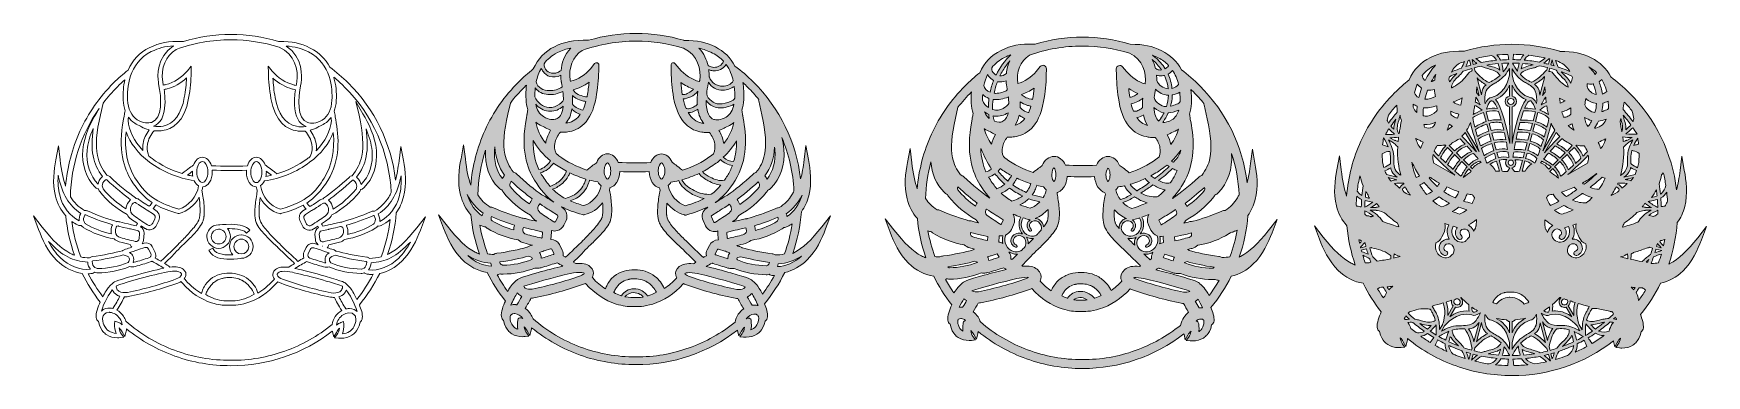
# Model space of a CAD drawing. Header units: millimetres. Extents: x 24 to 1458, y -318 to -24.
import ezdxf

# ---------------------------------------------------------------- set-up
doc = ezdxf.new("R2010")
doc.units = ezdxf.units.MM
doc.header["$MEASUREMENT"] = 0
for name, color, linetype in [('Layer 1', 7, 'Continuous'), ('Layer 2', 7, 'Continuous'), ('Layer 3', 7, 'Continuous'), ('Layer 4', 7, 'Continuous')]:
    doc.layers.add(name, color=color, linetype=linetype)

# ---------------------------------------------------------------- blocks, each defined once
blk = doc.blocks.new('block 2')
at = {"layer": 'Layer 4', "lineweight": 0}
for points, knots in [([(352.4, -191.3), (343.5, -202.6), (335.9, -209.6), (328.6, -213.5), (328.2, -213.7), (327.9, -213.8), (327.5, -214), (331.5, -202.5), (334, -190.5), (334.9, -178.3), (337.8, -174.2), (339.9, -169.6), (341.2, -164.6), (344.1, -153.6), (342.6, -142.2), (341, -133.4), (341, -133.4), (338.8, -121.4), (338.8, -121.4), (338.8, -121.4), (337.3, -133.6), (337.3, -133.6), (336.5, -140), (335.5, -145.5), (334.3, -150.2), (330.5, -118.5), (316.5, -89.7), (293.7, -66.9), (288.8, -62), (283.5, -57.4), (278, -53.3), (274.2, -46.1), (268.5, -40.6), (261.2, -36.9), (252.8, -32.7), (246.2, -31.3), (234.2, -31.3), (234.2, -31.3), (234.1, -31.3), (234.1, -31.3), (234.1, -31.3), (234, -31.2), (234, -31.2), (220.8, -27.3), (207.1, -25.3), (193.2, -25.3), (179.4, -25.3), (165.7, -27.3), (152.6, -31.2), (139.1, -31), (132.2, -32.3), (123.3, -36.7), (115.1, -40.7), (109, -47.2), (105.2, -55.8), (100.8, -59.3), (96.6, -63), (92.7, -66.9), (80.6, -79), (70.9, -92.9), (63.9, -108.3), (57.1, -123.2), (52.9, -139), (51.6, -155.4), (49.5, -149.5), (48, -142.1), (46.9, -133), (46.9, -133), (45.5, -120.8), (45.5, -120.8), (45.5, -120.8), (43.2, -132.8), (43.2, -132.8), (41.6, -141.5), (40.1, -152.9), (42.9, -164), (44.5, -170.4), (47.6, -176.3), (51.7, -181), (52.8, -192.5), (55.3, -203.8), (59.1, -214.6), (57.8, -214.2), (56.5, -213.6), (55.3, -212.9), (48, -209.1), (40.4, -202), (31.6, -190.7), (31.6, -190.7), (24, -181), (24, -181), (24, -181), (28.4, -192.5), (28.4, -192.5), (31.5, -200.8), (36.1, -211.3), (44.2, -219.3), (50.4, -225.3), (58, -229.2), (65.7, -230.3), (70, -239), (75.2, -247.3), (81.2, -254.9), (79.4, -259), (77.3, -264.6), (77.8, -268.1), (78, -269.7), (78.7, -270.9), (79.8, -271.6), (80.4, -276.1), (82.9, -279.4), (83.6, -280.3), (84.5, -281.3), (85.5, -282.2), (86.8, -283), (89.4, -284.7), (92.6, -285.5), (96.1, -285.5), (96.8, -285.5), (97.6, -285.5), (98.2, -285.4), (98.2, -285.4), (101.5, -285.1), (101.5, -285.1), (101.5, -285.1), (99.5, -282.5), (99.5, -282.5), (98.4, -281), (97.7, -279.1), (97.4, -277), (98.5, -278), (99.2, -279.2), (100, -280.5), (100, -280.5), (102.3, -284.5), (102.3, -284.5), (102.3, -284.5), (103.4, -280), (103.4, -280), (103.6, -279.3), (103.7, -278.6), (103.8, -277.9), (116.3, -288), (130.2, -295.9), (145.3, -301.3), (160.6, -306.8), (176.7, -309.5), (193.2, -309.5), (225, -309.5), (255.1, -299.3), (280.1, -279.9), (280.1, -280.1), (280.2, -280.2), (280.2, -280.4), (280.2, -280.4), (281.3, -284.8), (281.3, -284.8), (281.3, -284.8), (283.6, -280.9), (283.6, -280.9), (284.4, -279.5), (285.1, -278.4), (286.2, -277.4), (285.9, -279.5), (285.2, -281.4), (284.1, -282.9), (284.1, -282.9), (282.1, -285.5), (282.1, -285.5), (282.1, -285.5), (285.4, -285.8), (285.4, -285.8), (286.1, -285.9), (286.8, -285.9), (287.5, -285.9), (291, -285.9), (294.2, -285.1), (296.8, -283.4), (298.1, -282.6), (299.1, -281.7), (300, -280.7), (300.7, -279.8), (303.2, -276.5), (303.9, -272.1), (305, -271.3), (305.6, -270.2), (305.8, -268.6), (306.3, -265.4), (304.7, -260.7), (303.3, -257.3), (310.1, -249), (315.9, -239.9), (320.7, -230.4), (327.5, -228.9), (334.2, -225.1), (339.6, -219.9), (347.8, -211.9), (352.4, -201.4), (355.6, -193.1), (355.6, -193.1), (360, -181.7), (360, -181.7), (360, -181.7), (352.4, -191.3), (352.4, -191.3)], [0, 0, 0, 0, 1, 1, 1, 2, 2, 2, 3, 3, 3, 4, 4, 4, 5, 5, 5, 6, 6, 6, 7, 7, 7, 8, 8, 8, 9, 9, 9, 10, 10, 10, 11, 11, 11, 12, 12, 12, 13, 13, 13, 14, 14, 14, 15, 15, 15, 16, 16, 16, 17, 17, 17, 18, 18, 18, 19, 19, 19, 20, 20, 20, 21, 21, 21, 22, 22, 22, 23, 23, 23, 24, 24, 24, 25, 25, 25, 26, 26, 26, 27, 27, 27, 28, 28, 28, 29, 29, 29, 30, 30, 30, 31, 31, 31, 32, 32, 32, 33, 33, 33, 34, 34, 34, 35, 35, 35, 36, 36, 36, 37, 37, 37, 38, 38, 38, 39, 39, 39, 40, 40, 40, 41, 41, 41, 42, 42, 42, 43, 43, 43, 44, 44, 44, 45, 45, 45, 46, 46, 46, 47, 47, 47, 48, 48, 48, 49, 49, 49, 50, 50, 50, 51, 51, 51, 52, 52, 52, 53, 53, 53, 54, 54, 54, 55, 55, 55, 56, 56, 56, 57, 57, 57, 58, 58, 58, 59, 59, 59, 60, 60, 60, 61, 61, 61, 62, 62, 62, 63, 63, 63, 64, 64, 64, 65, 65, 65, 66, 66, 66, 67, 67, 67, 68, 68, 68, 68]), ([(144.1, -35), (129.1, -44.6), (130.4, -61.4), (131.1, -66.3), (131.1, -66.6), (131.2, -67), (131.3, -67.6), (133.8, -80.7), (134.8, -97.1), (125.2, -100.7), (123, -101.5), (117.7, -101.6), (112.9, -98.4), (107.9, -95.1), (105.1, -89.3), (104.7, -81.4), (104.7, -81.4), (104.7, -81.3), (104.7, -81.3), (104.2, -72.1), (105.2, -49.8), (125, -40), (131.4, -36.9), (136.6, -35.5), (144.1, -35)], [0, 0, 0, 0, 1, 1, 1, 2, 2, 2, 3, 3, 3, 4, 4, 4, 5, 5, 5, 6, 6, 6, 7, 7, 7, 8, 8, 8, 8]), ([(249.7, -66), (249.7, -66.2), (249.6, -66.6), (249.5, -67.1), (249.5, -67.1), (249.5, -67.1), (249.5, -67.1), (249.4, -67.7), (249.2, -68.3), (249.1, -69), (248.6, -68.9), (248, -68.8), (247.5, -68.7), (247.5, -68.7), (246.9, -68.5), (246.9, -68.5), (240.4, -66.9), (233.2, -62.3), (228.6, -56.7), (228.6, -56.7), (225.2, -52.5), (225.2, -52.5), (225.2, -52.5), (225.3, -57.9), (225.3, -57.9), (225.4, -65.4), (226.1, -72), (227.5, -80.1), (231, -100.9), (241.6, -106.8), (249.9, -108), (251.1, -108.2), (252.4, -108.3), (253.8, -108.3), (254.7, -108.3), (255.7, -108.3), (256.9, -108.2), (259.9, -111.6), (261.9, -115.7), (262.6, -119.7), (263, -122.3), (263.1, -126.2), (261.2, -129.9), (260.3, -130.7), (259.4, -131.4), (258.5, -132), (250.9, -137.7), (242, -142.1), (232.6, -144.9), (226.7, -140.1), (222.8, -137.4), (222.7, -137.3), (222.7, -137.3), (222.5, -137.2), (222.5, -137.2), (221.1, -133.2), (218.2, -130.7), (215.1, -130.7), (211.7, -130.7), (208.7, -133.5), (207.3, -138), (197.1, -138.5), (186.7, -138.5), (176.5, -137.9), (175.1, -133.5), (172.1, -130.6), (168.7, -130.6), (165.5, -130.6), (162.6, -133.2), (161.2, -137.4), (160, -138.2), (156.5, -140.7), (151.5, -144.7), (142.2, -141.9), (133.3, -137.5), (125.7, -131.8), (124.8, -131.1), (123.9, -130.4), (123, -129.6), (121.1, -125.9), (121.2, -122), (121.7, -119.5), (122.4, -115.4), (124.4, -111.3), (127.4, -107.9), (128.5, -108), (129.5, -108.1), (130.5, -108.1), (131.9, -108.1), (133.2, -108), (134.4, -107.8), (142.7, -106.6), (153.4, -100.8), (157, -80), (158.4, -71.9), (159, -65.2), (159.2, -57.8), (159.2, -57.8), (159.3, -52.4), (159.3, -52.4), (159.3, -52.4), (155.9, -56.5), (155.9, -56.5), (151.3, -62.1), (144.1, -66.7), (137.6, -68.3), (137.6, -68.3), (136.9, -68.4), (136.9, -68.4), (136.4, -68.6), (135.9, -68.7), (135.3, -68.8), (135.2, -68.1), (135.1, -67.4), (135, -66.9), (135, -66.9), (135, -66.8), (135, -66.8), (134.9, -66.3), (134.8, -66), (134.8, -65.8), (133, -54.2), (137.3, -43.8), (146.3, -38.1), (161.3, -32.6), (177.1, -29.9), (193.2, -29.9), (207.3, -29.9), (221.2, -32), (234.5, -36.2), (248.1, -42.4), (251.3, -55.7), (249.7, -66)], [0, 0, 0, 0, 1, 1, 1, 2, 2, 2, 3, 3, 3, 4, 4, 4, 5, 5, 5, 6, 6, 6, 7, 7, 7, 8, 8, 8, 9, 9, 9, 10, 10, 10, 11, 11, 11, 12, 12, 12, 13, 13, 13, 14, 14, 14, 15, 15, 15, 16, 16, 16, 17, 17, 17, 18, 18, 18, 19, 19, 19, 20, 20, 20, 21, 21, 21, 22, 22, 22, 23, 23, 23, 24, 24, 24, 25, 25, 25, 26, 26, 26, 27, 27, 27, 28, 28, 28, 29, 29, 29, 30, 30, 30, 31, 31, 31, 32, 32, 32, 33, 33, 33, 34, 34, 34, 35, 35, 35, 36, 36, 36, 37, 37, 37, 38, 38, 38, 39, 39, 39, 40, 40, 40, 41, 41, 41, 42, 42, 42, 43, 43, 43, 44, 44, 44, 44]), ([(279.8, -81.6), (279.8, -81.6), (279.8, -81.8), (279.8, -81.8), (279.3, -89.6), (276.5, -95.5), (271.5, -98.7), (266.6, -101.9), (261.3, -101.8), (259.2, -100.9), (249.5, -97.3), (250.6, -81), (253.1, -67.9), (253.3, -67.3), (253.3, -66.8), (253.4, -66.6), (254.1, -61.6), (255.4, -44.9), (240.5, -35.2), (248, -35.7), (253.2, -37.1), (259.6, -40.3), (279.3, -50.1), (280.3, -72.5), (279.8, -81.6)], [0, 0, 0, 0, 1, 1, 1, 2, 2, 2, 3, 3, 3, 4, 4, 4, 5, 5, 5, 6, 6, 6, 7, 7, 7, 8, 8, 8, 8]), ([(100.9, -81.5), (100.9, -81.5), (100.9, -81.6), (100.9, -81.6), (101.1, -84.9), (101.7, -88), (102.6, -90.7), (102.3, -92.2), (102, -93.7), (101.8, -95.1), (101.8, -95.1), (101.8, -95.2), (101.8, -95.2), (101.8, -95.2), (101.8, -95.5), (101.8, -95.5), (101.8, -95.5), (101.3, -98), (101.3, -98), (96, -123.9), (101.9, -140.7), (107.8, -150.2), (113.3, -159), (119, -165.2), (125.8, -169.6), (125, -170.6), (124.1, -171.7), (123.3, -172.7), (122.4, -172.2), (119, -170.2), (114.2, -166.8), (113.5, -166.3), (112.7, -166), (111.8, -165.9), (111.8, -165.9), (111.7, -165.7), (111.7, -165.7), (111.7, -165.7), (111.4, -165.4), (111.4, -165.4), (105.5, -161.1), (97, -154.5), (89.4, -147.3), (88.8, -146.6), (87.9, -146.2), (87, -146.1), (82.7, -140.9), (80.1, -135.5), (78.9, -129.2), (77.1, -120.4), (77.9, -109.3), (81.4, -94.2), (81.4, -94.2), (83.7, -84.2), (83.7, -84.2), (87.4, -79.3), (91.5, -74.6), (95.9, -70.2), (98, -68.1), (100.2, -66.1), (102.4, -64.1), (101.1, -69.6), (100.6, -75.4), (100.9, -81.5)], [0, 0, 0, 0, 1, 1, 1, 2, 2, 2, 3, 3, 3, 4, 4, 4, 5, 5, 5, 6, 6, 6, 7, 7, 7, 8, 8, 8, 9, 9, 9, 10, 10, 10, 11, 11, 11, 12, 12, 12, 13, 13, 13, 14, 14, 14, 15, 15, 15, 16, 16, 16, 17, 17, 17, 18, 18, 18, 19, 19, 19, 20, 20, 20, 21, 21, 21, 21]), ([(136, -72.5), (136.6, -72.3), (137.2, -72.2), (137.8, -72.1), (137.8, -72.1), (138.5, -71.9), (138.5, -71.9), (144.2, -70.5), (150.4, -67.1), (155.3, -62.6), (155, -68), (154.3, -73.2), (153.3, -79.4), (150.8, -93.5), (144.5, -102), (135.1, -103.9), (132.4, -104.5), (129.6, -104.5), (126.8, -104.1), (132.9, -101.6), (136.3, -95.4), (136.7, -85.4), (136.9, -81.6), (136.6, -77.2), (136, -72.5)], [0, 0, 0, 0, 1, 1, 1, 2, 2, 2, 3, 3, 3, 4, 4, 4, 5, 5, 5, 6, 6, 6, 7, 7, 7, 8, 8, 8, 8]), ([(249.3, -104.1), (239.8, -102.1), (233.5, -93.6), (231.1, -79.5), (230.1, -73.3), (229.5, -68.1), (229.2, -62.8), (234.1, -67.3), (240.3, -70.7), (246, -72.1), (246, -72.1), (246.7, -72.3), (246.7, -72.3), (247.3, -72.4), (247.9, -72.6), (248.5, -72.7), (247.8, -77.5), (247.5, -81.8), (247.7, -85.6), (248.1, -95.6), (251.4, -101.9), (257.6, -104.3), (254.7, -104.8), (251.9, -104.7), (249.3, -104.1)], [0, 0, 0, 0, 1, 1, 1, 2, 2, 2, 3, 3, 3, 4, 4, 4, 5, 5, 5, 6, 6, 6, 7, 7, 7, 8, 8, 8, 8]), ([(328.5, -164.8), (325.4, -169.9), (321.5, -173.7), (316.2, -176.9), (315.4, -176.7), (314.5, -176.8), (313.7, -177.2), (304.9, -181.2), (295.4, -184.2), (288.9, -186.1), (288.9, -186.1), (288.7, -186.2), (288.7, -186.2), (288.7, -186.2), (288.4, -186.4), (288.4, -186.4), (287.6, -186.2), (286.8, -186.3), (286, -186.5), (280.2, -188.1), (276.4, -188.7), (276, -188.8), (276, -188.8), (272, -189.7), (272, -189.7), (271.6, -189.1), (271.2, -188.4), (270.9, -187.7), (273.4, -186.1), (275.3, -184.8), (276.3, -184.1), (277.8, -183.1), (279, -181.7), (279.7, -180.1), (288.6, -175.3), (296.9, -168.4), (303.3, -160.5), (303.3, -160.5), (303.3, -160.4), (303.3, -160.4), (303.7, -159.9), (304.1, -159.1), (304.4, -158.3), (304.5, -158.3), (304.7, -158.3), (304.9, -158.2), (306, -157.9), (306.8, -157.2), (307.4, -156.6), (315.1, -149.1), (319, -137.2), (317.9, -124.8), (316.8, -112.6), (311.2, -101.5), (306.4, -93.3), (306.4, -93.3), (300.3, -82.7), (300.3, -82.7), (300.3, -82.7), (303, -94.6), (303, -94.6), (306.4, -109.8), (307.1, -120.9), (305.3, -129.7), (304, -136), (301.4, -141.3), (297.1, -146.5), (296.2, -146.6), (295.4, -147.1), (294.7, -147.7), (287.2, -154.9), (278.6, -161.5), (272.7, -165.7), (272.7, -165.7), (272.5, -165.9), (272.5, -165.9), (272.5, -165.9), (272.3, -166.2), (272.3, -166.2), (271.4, -166.3), (270.6, -166.7), (269.8, -167.2), (265.2, -170.4), (261.7, -172.4), (260.8, -173), (259.9, -172), (259.1, -170.9), (258.2, -169.9), (265, -165.5), (270.8, -159.3), (276.3, -150.5), (287.1, -133.3), (285.9, -112.7), (283, -98.3), (283, -98.3), (282.6, -96.2), (282.6, -96.2), (282.6, -96), (282.6, -95.8), (282.6, -95.6), (282.6, -95.6), (282.6, -95.5), (282.6, -95.5), (282.4, -94), (282.1, -92.6), (281.7, -91.1), (282.7, -88.4), (283.3, -85.3), (283.5, -82), (283.5, -82), (283.5, -81.9), (283.5, -81.9), (283.9, -75), (283.2, -68.4), (281.5, -62.4), (281.5, -62.2), (281.4, -62), (281.4, -61.9), (284.6, -64.5), (287.6, -67.3), (290.4, -70.2), (314.7, -94.4), (329, -126.7), (330.6, -160.9), (329.9, -162.3), (329.2, -163.6), (328.5, -164.8)], [0, 0, 0, 0, 1, 1, 1, 2, 2, 2, 3, 3, 3, 4, 4, 4, 5, 5, 5, 6, 6, 6, 7, 7, 7, 8, 8, 8, 9, 9, 9, 10, 10, 10, 11, 11, 11, 12, 12, 12, 13, 13, 13, 14, 14, 14, 15, 15, 15, 16, 16, 16, 17, 17, 17, 18, 18, 18, 19, 19, 19, 20, 20, 20, 21, 21, 21, 22, 22, 22, 23, 23, 23, 24, 24, 24, 25, 25, 25, 26, 26, 26, 27, 27, 27, 28, 28, 28, 29, 29, 29, 30, 30, 30, 31, 31, 31, 32, 32, 32, 33, 33, 33, 34, 34, 34, 35, 35, 35, 36, 36, 36, 37, 37, 37, 38, 38, 38, 39, 39, 39, 40, 40, 40, 41, 41, 41, 42, 42, 42, 42]), ([(78, -92.8), (73.1, -101.1), (67.5, -112.1), (66.3, -124.3), (65.2, -136.7), (69, -148.6), (76.7, -156.1), (77.3, -156.8), (78.1, -157.5), (79.2, -157.8), (79.4, -157.8), (79.6, -157.9), (79.7, -157.9), (80, -158.7), (80.3, -159.4), (80.8, -160), (80.8, -160), (80.8, -160.1), (80.8, -160.1), (87.1, -168), (95.4, -174.9), (104.3, -179.7), (105, -181.3), (106.2, -182.7), (107.7, -183.8), (109.3, -184.9), (111.1, -186.1), (113.1, -187.5), (112.7, -188.1), (112.3, -188.8), (112, -189.4), (112, -189.4), (108, -188.5), (108, -188.5), (108, -188.5), (108, -188.5), (108, -188.5), (107.8, -188.4), (103.9, -187.7), (98, -186.1), (97.5, -186), (97, -185.9), (96.6, -185.9), (96.2, -185.9), (95.9, -185.9), (95.6, -186), (95.6, -186), (95.5, -185.9), (95.5, -185.9), (95.5, -185.9), (95.1, -185.7), (95.1, -185.7), (88.6, -183.8), (79.1, -180.7), (70.3, -176.7), (69.5, -176.4), (68.7, -176.2), (67.8, -176.4), (62.6, -173.2), (58.7, -169.4), (55.7, -164.5), (56.3, -137.1), (64.8, -111), (80.2, -88.9), (80.2, -88.9), (78, -92.8), (78, -92.8)], [0, 0, 0, 0, 1, 1, 1, 2, 2, 2, 3, 3, 3, 4, 4, 4, 5, 5, 5, 6, 6, 6, 7, 7, 7, 8, 8, 8, 9, 9, 9, 10, 10, 10, 11, 11, 11, 12, 12, 12, 13, 13, 13, 14, 14, 14, 15, 15, 15, 16, 16, 16, 17, 17, 17, 18, 18, 18, 19, 19, 19, 20, 20, 20, 21, 21, 21, 22, 22, 22, 22]), ([(117.8, -124.8), (110.2, -116.9), (105.7, -107.7), (105.1, -99), (105.1, -98.1), (105.2, -97.1), (105.4, -96.2), (106.9, -98.3), (108.7, -100.1), (110.8, -101.5), (112.3, -102.5), (114, -103.3), (115.8, -103.9), (116.5, -104.4), (118.9, -106), (123.2, -107.1), (120.5, -110.7), (118.7, -114.7), (118, -118.8), (117.7, -120.8), (117.6, -122.8), (117.8, -124.8)], [0, 0, 0, 0, 1, 1, 1, 2, 2, 2, 3, 3, 3, 4, 4, 4, 5, 5, 5, 6, 6, 6, 7, 7, 7, 7]), ([(266.2, -119.1), (265.5, -115), (263.8, -111), (261.1, -107.4), (265.4, -106.3), (267.8, -104.7), (268.6, -104.2), (270.3, -103.6), (272, -102.9), (273.5, -101.8), (275.7, -100.5), (277.5, -98.7), (279, -96.5), (279.1, -97.5), (279.2, -98.4), (279.3, -99.3), (278.6, -108.1), (274, -117.2), (266.4, -125.1), (266.6, -123.1), (266.6, -121.1), (266.2, -119.1)], [0, 0, 0, 0, 1, 1, 1, 2, 2, 2, 3, 3, 3, 4, 4, 4, 5, 5, 5, 6, 6, 6, 7, 7, 7, 7]), ([(70.1, -124.6), (70.6, -118.8), (72.3, -112.6), (75.3, -105.9), (72.6, -124.4), (74.9, -136.5), (83.2, -147.2), (80.7, -149.5), (79.7, -151.9), (79.4, -153.6), (79.4, -153.6), (79.3, -153.5), (79.3, -153.5), (72.4, -146.8), (69, -136), (70.1, -124.6)], [0, 0, 0, 0, 1, 1, 1, 2, 2, 2, 3, 3, 3, 4, 4, 4, 5, 5, 5, 5]), ([(165.5, -155.1), (164.2, -164.3), (157, -172.7), (148.5, -175.1), (133.1, -170.5), (122.2, -166.2), (111, -148.2), (104.4, -137.6), (101.8, -124.4), (103.4, -108.9), (106.7, -118.4), (113.8, -127.5), (123.5, -134.8), (134.5, -143), (148.1, -148.7), (161.8, -150.8), (162.8, -152.8), (164, -154.3), (165.5, -155.1)], [0, 0, 0, 0, 1, 1, 1, 2, 2, 2, 3, 3, 3, 4, 4, 4, 5, 5, 5, 6, 6, 6, 6]), ([(273.2, -148.5), (265.8, -160.2), (259.3, -168.3), (235.6, -175.3), (227.1, -172.9), (219.8, -164.2), (218.6, -155), (219.9, -154.1), (221, -152.8), (221.9, -151), (235.8, -149), (249.6, -143.3), (260.7, -135), (270.4, -127.8), (277.5, -118.7), (280.9, -109.3), (282.4, -124.8), (279.8, -138), (273.2, -148.5)], [0, 0, 0, 0, 1, 1, 1, 2, 2, 2, 3, 3, 3, 4, 4, 4, 5, 5, 5, 6, 6, 6, 6]), ([(300.9, -147.7), (309.3, -137), (311.7, -124.9), (309, -106.4), (311.9, -113.1), (313.6, -119.2), (314.2, -125.1), (315.2, -136.5), (311.7, -147.2), (304.8, -153.9), (304.8, -154), (304.7, -154), (304.7, -154.1), (304.4, -152.3), (303.5, -150), (300.9, -147.7)], [0, 0, 0, 0, 1, 1, 1, 2, 2, 2, 3, 3, 3, 4, 4, 4, 5, 5, 5, 5]), ([(229.2, -232.3), (229.4, -233.2), (229.8, -234.2), (230.6, -235.1), (230.1, -235.6), (229.7, -236.1), (229.3, -236.5), (225.3, -240.9), (221, -244.5), (216.4, -247.2), (215, -242.6), (212.1, -238.4), (208.2, -235.4), (206.1, -233.7), (203.5, -232.3), (200.5, -231.4), (197.9, -230.6), (195.1, -230.1), (192, -230.1), (188.8, -230.1), (186.1, -230.5), (183.5, -231.2), (180.5, -232.1), (177.9, -233.4), (175.8, -235.2), (173.6, -236.9), (171.7, -239.1), (170.3, -241.8), (169.5, -243.2), (169, -244.4), (168.6, -245.7), (168.4, -246.4), (168.2, -247), (168.1, -247.6), (163.2, -244.8), (158.7, -241), (154.5, -236.3), (154.1, -235.9), (153.7, -235.5), (153.2, -234.9), (154, -234), (154.4, -233.1), (154.6, -232.1), (154.9, -230.8), (154.7, -228.7), (152.4, -226.8), (150.1, -224.8), (146.4, -224.2), (141, -224.9), (138.9, -223.4), (138, -222.8), (136.2, -221.7), (139.5, -219), (142.4, -215.9), (145.2, -212.9), (147.2, -210.8), (149.3, -208.5), (151.5, -206.5), (153.3, -204.8), (154.7, -203.5), (156, -202.2), (157.6, -200.6), (159.1, -199.2), (160.4, -197.8), (161.9, -196.2), (163.2, -194.6), (164.5, -193.1), (165.7, -191.5), (167, -189.8), (168.2, -187.8), (168.3, -187.7), (168.4, -187.5), (168.5, -187.3), (168.5, -187.2), (168.5, -187.1), (168.6, -187), (168.6, -187), (168.7, -186.9), (168.7, -186.8), (168.8, -186.6), (168.9, -186.5), (169, -186.3), (169, -186.3), (169.1, -185.9), (169.1, -185.9), (169.3, -185.5), (169.4, -185), (169.5, -184.6), (169.5, -184.6), (169.8, -183.7), (169.8, -183.7), (169.8, -183.7), (169.9, -183), (169.9, -183), (170, -182.5), (170.1, -182), (170.1, -181.5), (170.1, -181.5), (170.2, -181.3), (170.2, -181.3), (170.4, -179.3), (170.4, -177.2), (170.4, -174.9), (170.3, -173), (170.1, -170.9), (169.9, -168.7), (169.7, -166.7), (169.4, -164.7), (169, -162.5), (168.8, -161.5), (168.6, -160.5), (168.4, -159.2), (168.7, -158.2), (169, -157.1), (169.1, -156), (170.8, -155.9), (172.4, -155.1), (173.8, -153.6), (173.8, -153.6), (174.9, -152.1), (174.9, -152.1), (176.4, -149.7), (177.2, -146.6), (177.2, -143.3), (177.2, -142.8), (177.2, -142.2), (177.2, -141.7), (186.9, -142.2), (196.8, -142.2), (206.6, -141.8), (206.6, -142.3), (206.5, -142.9), (206.5, -143.4), (206.5, -150.5), (210.2, -156.1), (215, -156.1), (215.2, -157.3), (215.5, -158.5), (215.8, -159.7), (215.6, -160.7), (215.4, -161.7), (215.3, -162.7), (214.5, -167.1), (214, -171.1), (213.8, -175.1), (213.7, -177.4), (213.7, -179.5), (213.8, -181.5), (213.9, -181.9), (213.9, -182.2), (214, -182.6), (214, -182.6), (214, -183.1), (214, -183.1), (214.1, -183.7), (214.2, -184.2), (214.3, -184.8), (214.3, -184.8), (214.7, -186), (214.7, -186), (214.7, -186.1), (214.7, -186.2), (214.8, -186.3), (214.8, -186.3), (215.1, -187.3), (215.1, -187.3), (215.2, -187.5), (215.3, -187.7), (215.4, -187.8), (215.4, -187.8), (215.5, -188.1), (215.5, -188.1), (216.5, -190), (217.7, -191.6), (219.2, -193.5), (220.5, -195.1), (221.9, -196.7), (223.3, -198.2), (226.3, -201.3), (229.3, -204.2), (232.3, -206.9), (232.7, -207.3), (234.1, -208.6), (235.8, -210.3), (235.8, -210.3), (235.8, -210.3), (235.8, -210.3), (239.6, -214), (245.3, -219.6), (247.8, -221.7), (245.9, -222.9), (244.7, -223.7), (242.8, -225.1), (237.4, -224.4), (233.7, -225), (231.4, -226.9), (231.4, -226.9), (231.4, -226.9), (231.4, -226.9), (229.1, -228.9), (228.9, -230.9), (229.2, -232.3)], [0, 0, 0, 0, 1, 1, 1, 2, 2, 2, 3, 3, 3, 4, 4, 4, 5, 5, 5, 6, 6, 6, 7, 7, 7, 8, 8, 8, 9, 9, 9, 10, 10, 10, 11, 11, 11, 12, 12, 12, 13, 13, 13, 14, 14, 14, 15, 15, 15, 16, 16, 16, 17, 17, 17, 18, 18, 18, 19, 19, 19, 20, 20, 20, 21, 21, 21, 22, 22, 22, 23, 23, 23, 24, 24, 24, 25, 25, 25, 26, 26, 26, 27, 27, 27, 28, 28, 28, 29, 29, 29, 30, 30, 30, 31, 31, 31, 32, 32, 32, 33, 33, 33, 34, 34, 34, 35, 35, 35, 36, 36, 36, 37, 37, 37, 38, 38, 38, 39, 39, 39, 40, 40, 40, 41, 41, 41, 42, 42, 42, 43, 43, 43, 44, 44, 44, 45, 45, 45, 46, 46, 46, 47, 47, 47, 48, 48, 48, 49, 49, 49, 50, 50, 50, 51, 51, 51, 52, 52, 52, 53, 53, 53, 54, 54, 54, 55, 55, 55, 56, 56, 56, 57, 57, 57, 58, 58, 58, 59, 59, 59, 60, 60, 60, 61, 61, 61, 62, 62, 62, 63, 63, 63, 64, 64, 64, 65, 65, 65, 66, 66, 66, 67, 67, 67, 67]), ([(160.6, -146.9), (159, -146.6), (157.5, -146.3), (156, -145.9), (157.5, -144.8), (158.9, -143.7), (160.2, -142.7), (160.2, -142.9), (160.2, -143.1), (160.2, -143.3), (160.2, -144.5), (160.3, -145.7), (160.6, -146.9)], [0, 0, 0, 0, 1, 1, 1, 2, 2, 2, 3, 3, 3, 4, 4, 4, 4]), ([(168.8, -134.3), (169.9, -134.3), (171.1, -135.2), (172, -136.8), (173, -138.6), (173.5, -140.9), (173.5, -143.3), (173.5, -145.7), (172.9, -148.1), (172, -149.8), (171.1, -151.4), (169.9, -152.3), (168.7, -152.3), (168.7, -152.3), (168.7, -152.3), (168.7, -152.3), (167.6, -152.3), (166.4, -151.4), (165.5, -149.8), (164.5, -148), (164, -145.7), (164, -143.3), (164, -138.4), (166.2, -134.3), (168.8, -134.3)], [0, 0, 0, 0, 1, 1, 1, 2, 2, 2, 3, 3, 3, 4, 4, 4, 5, 5, 5, 6, 6, 6, 7, 7, 7, 8, 8, 8, 8]), ([(218.3, -149.9), (217.4, -151.5), (216.2, -152.4), (215, -152.4), (213.8, -152.4), (212.6, -151.5), (211.7, -149.8), (210.8, -148.1), (210.3, -145.7), (210.3, -143.4), (210.3, -138.6), (212.5, -134.4), (215.1, -134.4), (216.2, -134.4), (217.4, -135.3), (218.3, -136.9), (219.3, -138.7), (219.8, -141), (219.8, -143.4), (219.8, -145.8), (219.3, -148.2), (218.3, -149.9)], [0, 0, 0, 0, 1, 1, 1, 2, 2, 2, 3, 3, 3, 4, 4, 4, 5, 5, 5, 6, 6, 6, 7, 7, 7, 7]), ([(223.5, -142.5), (225, -143.6), (226.5, -144.8), (228.1, -146.1), (226.5, -146.4), (224.9, -146.8), (223.2, -147.1), (223.4, -145.9), (223.6, -144.7), (223.6, -143.4), (223.6, -143.1), (223.5, -142.8), (223.5, -142.5)], [0, 0, 0, 0, 1, 1, 1, 2, 2, 2, 3, 3, 3, 4, 4, 4, 4]), ([(63.3, -185.2), (55.3, -181.5), (49, -173.2), (46.5, -163), (45.2, -158), (44.8, -152.5), (45.2, -146.1), (48.6, -162.5), (54.3, -172.1), (64.6, -178.8), (63.5, -181), (63, -183.2), (63.3, -185.2)], [0, 0, 0, 0, 1, 1, 1, 2, 2, 2, 3, 3, 3, 4, 4, 4, 4]), ([(107.3, -167.1), (107.1, -167.2), (106.9, -167.4), (106.8, -167.5), (105.1, -169.3), (104, -171.2), (103.6, -173.4), (103.4, -173.9), (103.4, -174.4), (103.3, -174.9), (96, -170.5), (89.1, -164.4), (83.8, -157.8), (83.5, -157.4), (81.4, -153.8), (85.8, -149.9), (86.1, -149.6), (86.5, -149.7), (86.8, -149.9), (93.9, -156.8), (101.8, -163), (107.3, -167.1)], [0, 0, 0, 0, 1, 1, 1, 2, 2, 2, 3, 3, 3, 4, 4, 4, 5, 5, 5, 6, 6, 6, 7, 7, 7, 7]), ([(276.8, -167.4), (282.3, -163.3), (290.2, -157.1), (297.3, -150.4), (297.6, -150.1), (298, -150.1), (298.3, -150.3), (302.7, -154.2), (300.6, -157.8), (300.3, -158.2), (295, -164.8), (288, -170.8), (280.7, -175.2), (280.7, -174.7), (280.6, -174.3), (280.5, -173.8), (280, -171.6), (279, -169.6), (277.3, -167.9), (277.1, -167.7), (277, -167.5), (276.8, -167.4)], [0, 0, 0, 0, 1, 1, 1, 2, 2, 2, 3, 3, 3, 4, 4, 4, 5, 5, 5, 6, 6, 6, 7, 7, 7, 7]), ([(320.7, -185.7), (321, -183.7), (320.5, -181.5), (319.4, -179.3), (329.8, -172.6), (335.5, -163.1), (339, -146.7), (339.3, -153.1), (338.9, -158.6), (337.6, -163.6), (335, -173.8), (328.7, -182), (320.7, -185.7)], [0, 0, 0, 0, 1, 1, 1, 2, 2, 2, 3, 3, 3, 4, 4, 4, 4]), ([(128, -183.4), (128, -183.4), (126.2, -187.3), (126.2, -187.3), (125.8, -188.1), (125.1, -188.8), (124.3, -189), (123.4, -189.3), (122.5, -189.1), (121.7, -188.6), (117.7, -186.1), (113.7, -183.4), (109.9, -180.7), (107.7, -179.2), (106.7, -176.7), (107.2, -174.2), (107.5, -172.7), (108.3, -171.3), (109.5, -170.1), (110.1, -169.4), (111.3, -169.3), (112.1, -169.9), (117.7, -173.8), (121.5, -176), (121.6, -176.1), (121.6, -176.1), (126.9, -179.4), (126.9, -179.4), (128.2, -180.3), (128.7, -182), (128, -183.4)], [0, 0, 0, 0, 1, 1, 1, 2, 2, 2, 3, 3, 3, 4, 4, 4, 5, 5, 5, 6, 6, 6, 7, 7, 7, 8, 8, 8, 9, 9, 9, 10, 10, 10, 10]), ([(166.5, -180.9), (166.5, -180.9), (166.5, -181.1), (166.5, -181.1), (166.4, -181.5), (166.4, -181.9), (166.3, -182.3), (166.3, -182.3), (166.2, -182.9), (166.2, -182.9), (166.2, -182.9), (166, -183.6), (166, -183.6), (165.9, -183.9), (165.8, -184.2), (165.7, -184.5), (165.6, -184.6), (165.6, -184.7), (165.5, -184.8), (165.5, -184.9), (165.4, -185), (165.4, -185.2), (165.3, -185.2), (165.3, -185.3), (165.3, -185.4), (165.2, -185.5), (165.2, -185.5), (165.1, -185.6), (165.1, -185.7), (165, -185.9), (164.9, -186), (164.1, -187.4), (163.1, -188.9), (161.6, -190.8), (160.4, -192.3), (159.1, -193.7), (157.7, -195.3), (155.3, -198.1), (152.6, -200.8), (150, -203.4), (150, -203.4), (149.3, -204.2), (149.3, -204.2), (144.1, -209.4), (138.7, -214.6), (133.4, -219.6), (133.4, -219.6), (133.2, -219.9), (133.2, -219.9), (131.7, -219), (130.2, -218.1), (128.4, -217.1), (129.1, -215.6), (129, -213.8), (128.3, -212.3), (128.3, -212.3), (125.8, -207.2), (125.8, -207.2), (124.6, -204.7), (121.6, -203.5), (118.9, -204.3), (118.9, -204.3), (117.1, -205), (117.1, -205), (117.7, -204.2), (118.1, -203.2), (118.2, -202.1), (118.2, -202.1), (118.8, -195.7), (118.8, -195.7), (119, -193.4), (117.8, -191.3), (115.7, -190.4), (115.9, -190.1), (116, -189.8), (116.2, -189.5), (117.4, -190.3), (118.5, -191), (119.6, -191.7), (119.6, -191.7), (119.9, -191.9), (119.9, -191.9), (119.9, -191.9), (119.9, -191.9), (119.9, -191.9), (121.5, -192.9), (123.5, -193.1), (125.3, -192.6), (127.2, -192), (128.8, -190.7), (129.6, -188.9), (129.6, -188.9), (131.4, -184.9), (131.4, -184.9), (132.9, -181.9), (131.8, -178.2), (128.9, -176.3), (128.9, -176.3), (126.5, -174.7), (126.5, -174.7), (127.3, -173.7), (128.2, -172.6), (129.1, -171.6), (134.5, -174.6), (140.3, -176.6), (147.9, -178.8), (147.9, -178.8), (148.4, -179), (148.4, -179), (148.4, -179), (148.9, -178.9), (148.9, -178.9), (155.8, -177.1), (162.3, -171.8), (166, -164.9), (166.4, -168), (166.7, -171.6), (166.8, -175), (166.8, -176.9), (166.8, -178.9), (166.5, -180.9)], [0, 0, 0, 0, 1, 1, 1, 2, 2, 2, 3, 3, 3, 4, 4, 4, 5, 5, 5, 6, 6, 6, 7, 7, 7, 8, 8, 8, 9, 9, 9, 10, 10, 10, 11, 11, 11, 12, 12, 12, 13, 13, 13, 14, 14, 14, 15, 15, 15, 16, 16, 16, 17, 17, 17, 18, 18, 18, 19, 19, 19, 20, 20, 20, 21, 21, 21, 22, 22, 22, 23, 23, 23, 24, 24, 24, 25, 25, 25, 26, 26, 26, 27, 27, 27, 28, 28, 28, 29, 29, 29, 30, 30, 30, 31, 31, 31, 32, 32, 32, 33, 33, 33, 34, 34, 34, 35, 35, 35, 36, 36, 36, 37, 37, 37, 38, 38, 38, 39, 39, 39, 40, 40, 40, 40]), ([(254.9, -176.7), (252.1, -178.5), (251.1, -182), (252.4, -184.9), (252.4, -184.9), (254.5, -189.5), (254.5, -189.5), (255.3, -191.2), (256.8, -192.5), (258.6, -193), (260.4, -193.6), (262.4, -193.3), (264, -192.2), (265.2, -191.5), (266.5, -190.6), (267.7, -189.8), (267.9, -190.2), (268.2, -190.5), (268.4, -190.9), (266.2, -192.1), (265, -194.5), (265.2, -197), (265.2, -197), (265.6, -201.1), (265.6, -201.1), (265.7, -202.9), (266.7, -204.6), (268.1, -205.7), (268.1, -205.7), (265.6, -204.8), (265.6, -204.8), (262.6, -203.8), (259.2, -205.2), (257.8, -208.1), (257.8, -208.1), (256, -211.8), (256, -211.8), (255.2, -213.4), (255.1, -215.3), (255.8, -217), (254.1, -217.9), (252.4, -218.9), (250.7, -220), (245.6, -215.3), (240, -210), (234.5, -204.5), (234.5, -204.5), (234.1, -204.2), (234.1, -204.2), (231.4, -201.5), (228.6, -198.7), (226, -195.8), (224.8, -194.4), (223.4, -192.8), (222.1, -191.2), (221, -189.9), (219.8, -188.2), (218.8, -186.4), (218.8, -186.4), (218.7, -186.2), (218.7, -186.2), (218.7, -186), (218.6, -185.9), (218.6, -185.8), (218.6, -185.8), (218.3, -185.1), (218.3, -185.1), (218.2, -185), (218.2, -185), (218.2, -184.9), (218.2, -184.9), (217.9, -184), (217.9, -184), (217.9, -183.5), (217.8, -183.1), (217.7, -182.7), (217.7, -182.7), (217.6, -182), (217.6, -182), (217.6, -181.8), (217.5, -181.5), (217.5, -181.2), (217.3, -179.2), (217.3, -177.1), (217.4, -175.2), (217.4, -172.1), (217.7, -168.9), (218.2, -165.2), (222, -172.1), (228.3, -177.3), (235.1, -179), (235.1, -179), (235.6, -179.2), (235.6, -179.2), (235.6, -179.2), (236.1, -179), (236.1, -179), (243.7, -176.8), (249.5, -174.8), (255, -171.8), (255.9, -172.9), (256.7, -174), (257.6, -175), (257.6, -175), (254.9, -176.7), (254.9, -176.7)], [0, 0, 0, 0, 1, 1, 1, 2, 2, 2, 3, 3, 3, 4, 4, 4, 5, 5, 5, 6, 6, 6, 7, 7, 7, 8, 8, 8, 9, 9, 9, 10, 10, 10, 11, 11, 11, 12, 12, 12, 13, 13, 13, 14, 14, 14, 15, 15, 15, 16, 16, 16, 17, 17, 17, 18, 18, 18, 19, 19, 19, 20, 20, 20, 21, 21, 21, 22, 22, 22, 23, 23, 23, 24, 24, 24, 25, 25, 25, 26, 26, 26, 27, 27, 27, 28, 28, 28, 29, 29, 29, 30, 30, 30, 31, 31, 31, 32, 32, 32, 33, 33, 33, 34, 34, 34, 35, 35, 35, 35]), ([(262.3, -188.9), (262.3, -188.9), (262.3, -188.9), (262.3, -188.9), (261.5, -189.4), (260.6, -189.5), (259.7, -189.3), (258.8, -189), (258.1, -188.4), (257.8, -187.6), (257.8, -187.6), (255.9, -183.6), (255.9, -183.6), (255.3, -182.2), (255.8, -180.6), (257.1, -179.7), (257.1, -179.7), (262.4, -176.4), (262.4, -176.4), (262.8, -176.1), (266.5, -174.1), (272, -170.2), (272, -170.2), (272, -170.2), (272, -170.2), (272.8, -169.7), (273.9, -169.8), (274.6, -170.5), (275.8, -171.7), (276.5, -173), (276.8, -174.6), (277.4, -177), (276.3, -179.6), (274.1, -181.1), (270.3, -183.7), (266.2, -186.4), (262.3, -188.9)], [0, 0, 0, 0, 1, 1, 1, 2, 2, 2, 3, 3, 3, 4, 4, 4, 5, 5, 5, 6, 6, 6, 7, 7, 7, 8, 8, 8, 9, 9, 9, 10, 10, 10, 11, 11, 11, 12, 12, 12, 12]), ([(61.8, -188.6), (62.5, -189), (63.3, -189.3), (64.3, -189.3), (64.4, -189.3), (64.5, -189.3), (64.6, -189.3), (64.8, -189.3), (64.9, -189.3), (65, -189.2), (65.5, -189.8), (66, -190.3), (66.6, -190.7), (66.6, -190.7), (66.7, -190.8), (66.7, -190.8), (74.6, -195.7), (84, -199.2), (93.2, -200.7), (94.4, -201.8), (95.9, -202.7), (97.5, -203.2), (100.7, -204.1), (104, -204.9), (106.8, -205.6), (107.1, -206.4), (107.6, -207.1), (108.2, -207.9), (106.5, -208.5), (104.7, -209), (102.9, -209.6), (102.1, -209.8), (101.4, -210.2), (100.7, -210.7), (100.7, -210.7), (100.5, -210.7), (100.5, -210.7), (100.5, -210.7), (100.2, -210.8), (100.2, -210.8), (93.7, -212.5), (83.9, -214.8), (74.3, -215.9), (73.5, -216), (72.7, -216.4), (72, -216.9), (69.4, -216.9), (66.9, -216.7), (64.6, -216.2), (60.8, -206.4), (58.3, -196.1), (56.9, -185.7), (58.5, -186.9), (60.1, -187.8), (61.8, -188.6)], [0, 0, 0, 0, 1, 1, 1, 2, 2, 2, 3, 3, 3, 4, 4, 4, 5, 5, 5, 6, 6, 6, 7, 7, 7, 8, 8, 8, 9, 9, 9, 10, 10, 10, 11, 11, 11, 12, 12, 12, 13, 13, 13, 14, 14, 14, 15, 15, 15, 16, 16, 16, 17, 17, 17, 18, 18, 18, 18]), ([(68, -180.3), (68.1, -180.1), (68.3, -180), (68.5, -180), (68.6, -180), (68.7, -180.1), (68.8, -180.1), (77, -183.8), (85.7, -186.8), (91.8, -188.6), (91.7, -188.8), (91.6, -188.9), (91.6, -189.1), (90.6, -191.1), (90.3, -193.2), (90.6, -195.3), (90.6, -195.7), (90.7, -196.1), (90.8, -196.4), (83.1, -194.8), (75.3, -191.7), (68.7, -187.7), (68.6, -187.6), (67.8, -186.9), (67.4, -185.8), (66.7, -184.2), (66.9, -182.4), (68, -180.3)], [0, 0, 0, 0, 1, 1, 1, 2, 2, 2, 3, 3, 3, 4, 4, 4, 5, 5, 5, 6, 6, 6, 7, 7, 7, 8, 8, 8, 9, 9, 9, 9]), ([(283.7, -211.2), (283.7, -211.2), (283.4, -211.1), (283.4, -211.1), (283.4, -211.1), (283.1, -211.1), (283.1, -211.1), (282.5, -210.5), (281.8, -210.1), (281, -209.9), (279.2, -209.4), (277.4, -208.8), (275.7, -208.3), (276.3, -207.5), (276.8, -206.7), (277.1, -205.9), (279.9, -205.2), (283.2, -204.4), (286.4, -203.5), (288, -203.1), (289.5, -202.2), (290.7, -201.1), (299.9, -199.7), (309.4, -196.2), (317.3, -191.3), (317.3, -191.3), (317.4, -191.2), (317.4, -191.2), (317.9, -190.9), (318.5, -190.3), (318.9, -189.7), (319.1, -189.8), (319.2, -189.8), (319.4, -189.8), (319.5, -189.8), (319.5, -189.8), (319.7, -189.8), (320.6, -189.8), (321.5, -189.5), (322.1, -189.2), (324.8, -187.9), (327.4, -186.2), (329.7, -184.1), (328.4, -195.1), (325.7, -205.9), (321.9, -216.1), (318.7, -217), (315.4, -217.4), (311.8, -217.4), (311.2, -216.8), (310.4, -216.5), (309.6, -216.4), (299.9, -215.2), (290.2, -212.9), (283.7, -211.2)], [0, 0, 0, 0, 1, 1, 1, 2, 2, 2, 3, 3, 3, 4, 4, 4, 5, 5, 5, 6, 6, 6, 7, 7, 7, 8, 8, 8, 9, 9, 9, 10, 10, 10, 11, 11, 11, 12, 12, 12, 13, 13, 13, 14, 14, 14, 15, 15, 15, 16, 16, 16, 17, 17, 17, 18, 18, 18, 18]), ([(316.6, -186.4), (316.2, -187.4), (315.4, -188.1), (315.3, -188.1), (308.7, -192.2), (300.9, -195.3), (293.2, -196.8), (293.3, -196.5), (293.3, -196.1), (293.4, -195.7), (293.7, -193.6), (293.3, -191.5), (292.4, -189.5), (292.4, -189.5), (292.4, -189.5), (292.4, -189.5), (292.4, -189.3), (292.3, -189.2), (292.2, -189), (298.2, -187.2), (307, -184.3), (315.3, -180.6), (315.5, -180.5), (315.8, -180.6), (316, -180.8), (317.1, -182.9), (317.3, -184.7), (316.6, -186.4)], [0, 0, 0, 0, 1, 1, 1, 2, 2, 2, 3, 3, 3, 4, 4, 4, 5, 5, 5, 6, 6, 6, 7, 7, 7, 8, 8, 8, 9, 9, 9, 9]), ([(114.6, -200.4), (114.6, -201.2), (114.2, -201.9), (113.5, -202.4), (112.9, -202.8), (112.1, -203), (111.3, -202.8), (111.3, -202.8), (111.3, -202.8), (111.3, -202.8), (107.1, -201.8), (102.7, -200.8), (98.5, -199.6), (96.2, -198.9), (94.5, -197), (94.3, -194.8), (94.1, -193.4), (94.3, -192), (95, -190.6), (95.2, -190), (95.8, -189.6), (96.5, -189.6), (96.7, -189.6), (96.8, -189.6), (97, -189.7), (103.2, -191.4), (107.1, -192.1), (107.2, -192.1), (107.2, -192.1), (112.9, -193.5), (112.9, -193.5), (114.2, -193.8), (115.1, -195), (115, -196.4), (115, -196.4), (114.6, -200.4), (114.6, -200.4)], [0, 0, 0, 0, 1, 1, 1, 2, 2, 2, 3, 3, 3, 4, 4, 4, 5, 5, 5, 6, 6, 6, 7, 7, 7, 8, 8, 8, 9, 9, 9, 10, 10, 10, 11, 11, 11, 12, 12, 12, 12]), ([(175.6, -205.8), (177.5, -207.7), (180, -208.8), (182.7, -208.8), (182.7, -208.8), (182.7, -208.8), (182.7, -208.8), (188.3, -208.8), (192.8, -204.2), (192.8, -198.7), (192.8, -196.2), (191.9, -193.8), (190.2, -191.9), (194.6, -191.9), (203.5, -192.2), (206.1, -195.2), (206.1, -195.2), (206.6, -195.7), (206.6, -195.7), (206.6, -195.7), (209.3, -193.2), (209.3, -193.2), (209.3, -193.2), (208.9, -192.7), (208.9, -192.7), (206.5, -190), (201.2, -188.5), (193.3, -188.2), (187.7, -188.1), (182.8, -188.6), (182.7, -188.6), (179.7, -188.6), (176.9, -190), (175, -192.3), (175, -192.3), (173.9, -193.9), (173.9, -193.9), (173.1, -195.3), (172.6, -197), (172.6, -198.7), (172.6, -201.3), (173.7, -203.9), (175.6, -205.8)], [0, 0, 0, 0, 1, 1, 1, 2, 2, 2, 3, 3, 3, 4, 4, 4, 5, 5, 5, 6, 6, 6, 7, 7, 7, 8, 8, 8, 9, 9, 9, 10, 10, 10, 11, 11, 11, 12, 12, 12, 13, 13, 13, 14, 14, 14, 14]), ([(202.2, -197.2), (202.2, -197.2), (202.1, -197.2), (202.1, -197.2), (196.6, -197.2), (192.1, -201.7), (192, -207.3), (192, -210), (193.1, -212.5), (195, -214.4), (190.2, -214.7), (180.4, -214.5), (177.9, -209.3), (177.9, -209.3), (177.6, -208.7), (177.6, -208.7), (177.6, -208.7), (174.3, -210.4), (174.3, -210.4), (174.3, -210.4), (174.6, -211), (174.6, -211), (177.4, -216.9), (185.7, -218.2), (192.1, -218.2), (192.1, -218.2), (192.2, -218.2), (192.2, -218.2), (197.2, -218.2), (201.4, -217.5), (202.3, -217.3), (207.8, -217.3), (212.2, -212.7), (212.2, -207.3), (212.2, -204.6), (211.2, -202.1), (209.3, -200.2), (207.4, -198.3), (204.8, -197.2), (202.2, -197.2)], [0, 0, 0, 0, 1, 1, 1, 2, 2, 2, 3, 3, 3, 4, 4, 4, 5, 5, 5, 6, 6, 6, 7, 7, 7, 8, 8, 8, 9, 9, 9, 10, 10, 10, 11, 11, 11, 12, 12, 12, 13, 13, 13, 13]), ([(189.1, -198.7), (189.1, -200.4), (188.4, -202), (187.2, -203.2), (186, -204.4), (184.4, -205), (182.7, -205), (181, -205), (179.4, -204.4), (178.2, -203.2), (177, -202), (176.4, -200.4), (176.4, -198.7), (176.4, -195.2), (179.2, -192.3), (182.7, -192.3), (182.7, -192.3), (182.7, -192.3), (182.7, -192.3), (186.2, -192.3), (189.1, -195.2), (189.1, -198.7)], [0, 0, 0, 0, 1, 1, 1, 2, 2, 2, 3, 3, 3, 4, 4, 4, 5, 5, 5, 6, 6, 6, 7, 7, 7, 7]), ([(289.7, -195.2), (289.4, -197.5), (287.7, -199.3), (285.4, -200), (281.2, -201.1), (276.8, -202.1), (272.6, -203.1), (271.8, -203.3), (271, -203.2), (270.4, -202.7), (269.8, -202.2), (269.4, -201.5), (269.3, -200.8), (269.3, -200.8), (268.9, -196.6), (268.9, -196.6), (268.8, -195.3), (269.7, -194.1), (271, -193.8), (271, -193.8), (276.7, -192.5), (276.7, -192.5), (277.1, -192.4), (281, -191.7), (287, -190.1), (287.8, -189.9), (288.7, -190.3), (289, -191), (289.6, -192.4), (289.9, -193.8), (289.7, -195.2)], [0, 0, 0, 0, 1, 1, 1, 2, 2, 2, 3, 3, 3, 4, 4, 4, 5, 5, 5, 6, 6, 6, 7, 7, 7, 8, 8, 8, 9, 9, 9, 10, 10, 10, 10]), ([(72.8, -226.8), (64, -227.7), (54.3, -223.9), (46.9, -216.6), (43.1, -213), (39.9, -208.4), (37, -202.8), (48.3, -215), (58.2, -220.2), (70.5, -220.6), (70.7, -223.1), (71.5, -225.2), (72.8, -226.8)], [0, 0, 0, 0, 1, 1, 1, 2, 2, 2, 3, 3, 3, 4, 4, 4, 4]), ([(74.8, -219.6), (84.5, -218.4), (94.2, -216.2), (100.8, -214.5), (103.5, -214.8), (105.5, -215.8), (106.1, -217.2), (106.6, -218.5), (105.9, -219.9), (105.1, -221), (97.2, -224.3), (88, -226.1), (79.2, -226.1), (79.1, -226.1), (79, -226.1), (78.8, -226.1), (78.8, -226.1), (78.7, -226.1), (78.7, -226.1), (78.6, -226.1), (77.5, -225.9), (76.6, -225.2), (75.1, -224.2), (74.4, -222.5), (74.3, -220.1), (74.2, -219.9), (74.5, -219.6), (74.8, -219.6)], [0, 0, 0, 0, 1, 1, 1, 2, 2, 2, 3, 3, 3, 4, 4, 4, 5, 5, 5, 6, 6, 6, 7, 7, 7, 8, 8, 8, 9, 9, 9, 9]), ([(109.5, -215.7), (109, -214.4), (107.9, -213.3), (106.4, -212.4), (111, -211), (113.8, -210), (113.9, -209.9), (113.9, -209.9), (119.5, -208.1), (119.5, -208.1), (120.7, -207.7), (122.2, -208.3), (122.7, -209.5), (122.7, -209.5), (124.5, -213.2), (124.5, -213.2), (124.9, -213.9), (124.9, -214.7), (124.6, -215.4), (124.3, -216.1), (123.7, -216.7), (122.9, -216.9), (118.8, -218.3), (114.5, -219.6), (110.3, -220.8), (110, -220.9), (109.7, -220.9), (109.4, -221), (110.2, -219.2), (110.2, -217.4), (109.5, -215.7)], [0, 0, 0, 0, 1, 1, 1, 2, 2, 2, 3, 3, 3, 4, 4, 4, 5, 5, 5, 6, 6, 6, 7, 7, 7, 8, 8, 8, 9, 9, 9, 10, 10, 10, 10]), ([(202.1, -213.6), (198.6, -213.6), (195.8, -210.8), (195.8, -207.3), (195.8, -205.6), (196.4, -204), (197.6, -202.8), (198.8, -201.6), (200.4, -200.9), (202.1, -200.9), (203.8, -200.9), (205.4, -201.6), (206.6, -202.8), (207.8, -204), (208.5, -205.6), (208.5, -207.3), (208.5, -210.8), (205.6, -213.6), (202.1, -213.6), (202.1, -213.6), (202.1, -213.6), (202.1, -213.6)], [0, 0, 0, 0, 1, 1, 1, 2, 2, 2, 3, 3, 3, 4, 4, 4, 5, 5, 5, 6, 6, 6, 7, 7, 7, 7]), ([(259.3, -213.4), (259.3, -213.4), (261.1, -209.8), (261.1, -209.8), (261.7, -208.6), (263.2, -208), (264.4, -208.4), (264.4, -208.4), (270, -210.2), (270, -210.2), (270.3, -210.3), (272.9, -211.4), (277.4, -212.7), (276, -213.6), (274.9, -214.7), (274.3, -216.1), (273.7, -217.7), (273.7, -219.5), (274.5, -221.3), (274.1, -221.3), (273.8, -221.2), (273.5, -221.1), (269.4, -220), (265.2, -218.6), (261.1, -217.3), (261.1, -217.3), (260.9, -217.2), (260.9, -217.2), (260.2, -217), (259.6, -216.4), (259.3, -215.7), (259, -215), (259, -214.1), (259.3, -213.4)], [0, 0, 0, 0, 1, 1, 1, 2, 2, 2, 3, 3, 3, 4, 4, 4, 5, 5, 5, 6, 6, 6, 7, 7, 7, 8, 8, 8, 9, 9, 9, 10, 10, 10, 11, 11, 11, 11]), ([(271.8, -206.9), (271.9, -206.9), (271.9, -206.9), (271.9, -206.9), (271.9, -206.9), (271.9, -206.9), (271.9, -207), (271.9, -206.9), (271.8, -206.9), (271.8, -206.9)], [0, 0, 0, 0, 1, 1, 1, 2, 2, 2, 3, 3, 3, 3]), ([(305.2, -226.6), (305.2, -226.6), (304.7, -226.6), (304.7, -226.6), (295.9, -226.5), (286.7, -224.7), (278.7, -221.3), (278, -220.3), (277.2, -218.8), (277.8, -217.5), (278.4, -216.2), (280.3, -215.2), (283.1, -214.8), (289.6, -216.6), (299.4, -218.9), (309.1, -220.1), (309.4, -220.1), (309.6, -220.4), (309.6, -220.6), (309.5, -223), (308.7, -224.7), (307.3, -225.7), (306.3, -226.4), (305.3, -226.5), (305.2, -226.6)], [0, 0, 0, 0, 1, 1, 1, 2, 2, 2, 3, 3, 3, 4, 4, 4, 5, 5, 5, 6, 6, 6, 7, 7, 7, 8, 8, 8, 8]), ([(347, -203.4), (344, -209), (340.7, -213.6), (337, -217.2), (337, -217.2), (337, -217.2), (337, -217.2), (329.5, -224.5), (319.8, -228.3), (311, -227.3), (312.4, -225.7), (313.1, -223.6), (313.3, -221.1), (325.6, -220.8), (335.5, -215.6), (347, -203.4)], [0, 0, 0, 0, 1, 1, 1, 2, 2, 2, 3, 3, 3, 4, 4, 4, 5, 5, 5, 5]), ([(73.3, -230.5), (74.1, -230.4), (75.1, -230.3), (76, -229.6), (76.1, -229.5), (76.2, -229.4), (76.3, -229.3), (77, -229.6), (77.8, -229.8), (78.4, -229.8), (78.4, -229.8), (79.1, -229.8), (79.1, -229.8), (79.1, -229.8), (79.2, -229.8), (79.2, -229.8), (88.4, -229.8), (98, -227.9), (106.4, -224.5), (107.1, -224.7), (107.9, -224.8), (108.6, -224.8), (109.6, -224.8), (110.5, -224.6), (111.3, -224.4), (115.6, -223.2), (119.9, -221.8), (124.1, -220.5), (124.1, -220.5), (124.9, -220.2), (124.9, -220.2), (125.2, -220.1), (125.5, -220), (125.7, -219.9), (128.7, -221.6), (132.2, -223.6), (135.7, -225.8), (135.7, -225.8), (135.6, -225.8), (135.5, -225.8), (129.1, -227.3), (118.8, -229.9), (109.9, -232.3), (93.5, -236.9), (92.5, -238), (92.1, -238.7), (91, -239.6), (89.8, -240.7), (88.7, -242), (87.4, -243.5), (85.3, -246.8), (83.5, -250.3), (78.8, -244.1), (74.6, -237.5), (71, -230.7), (71.8, -230.6), (72.5, -230.6), (73.3, -230.5)], [0, 0, 0, 0, 1, 1, 1, 2, 2, 2, 3, 3, 3, 4, 4, 4, 5, 5, 5, 6, 6, 6, 7, 7, 7, 8, 8, 8, 9, 9, 9, 10, 10, 10, 11, 11, 11, 12, 12, 12, 13, 13, 13, 14, 14, 14, 15, 15, 15, 16, 16, 16, 17, 17, 17, 18, 18, 18, 19, 19, 19, 19]), ([(95.1, -241), (98.3, -239.2), (123.5, -232.3), (136.4, -229.5), (139, -228.9), (147.1, -227.1), (150, -229.6), (151.1, -230.6), (151, -231.2), (151, -231.4), (151, -231.4), (151, -231.4), (151, -231.4), (150.7, -232.8), (148.4, -234.4), (146.3, -235.1), (132.9, -239.9), (118.8, -243.8), (104.5, -246.6), (101.9, -247.1), (99.2, -246.7), (97.2, -245.6), (96.2, -245), (95.4, -243.9), (95.1, -242.7), (94.9, -242.3), (94.8, -241.6), (95.1, -241)], [0, 0, 0, 0, 1, 1, 1, 2, 2, 2, 3, 3, 3, 4, 4, 4, 5, 5, 5, 6, 6, 6, 7, 7, 7, 8, 8, 8, 9, 9, 9, 9]), ([(237.5, -235.3), (235.4, -234.6), (233.1, -233), (232.8, -231.6), (232.8, -231.4), (232.7, -230.8), (233.8, -229.8), (234.8, -228.9), (236.5, -228.5), (238.9, -228.5), (242.2, -228.5), (245.9, -229.4), (247.5, -229.7), (247.5, -229.7), (247.5, -229.7), (247.5, -229.7), (260.3, -232.6), (285.5, -239.6), (288.7, -241.4), (288.9, -242), (288.8, -242.7), (288.7, -243.1), (288.4, -244.3), (287.5, -245.4), (286.5, -246), (284.5, -247.1), (281.8, -247.4), (279.2, -246.9), (264.9, -244.1), (250.9, -240.2), (237.5, -235.3)], [0, 0, 0, 0, 1, 1, 1, 2, 2, 2, 3, 3, 3, 4, 4, 4, 5, 5, 5, 6, 6, 6, 7, 7, 7, 8, 8, 8, 9, 9, 9, 10, 10, 10, 10]), ([(291.7, -239.1), (291.2, -238.4), (290.3, -237.3), (273.9, -232.7), (265, -230.2), (254.7, -227.5), (248.3, -226.1), (248.2, -226.1), (248.2, -226.1), (248.1, -226), (251.7, -223.8), (255.2, -221.8), (258.3, -220), (258.7, -220.3), (259.2, -220.6), (259.7, -220.7), (259.7, -220.7), (259.8, -220.8), (259.8, -220.8), (264, -222.1), (268.3, -223.5), (272.5, -224.7), (273.4, -225), (274.3, -225.1), (275.2, -225.1), (276, -225.1), (276.8, -225), (277.5, -224.8), (285.9, -228.3), (295.5, -230.3), (304.7, -230.3), (304.7, -230.3), (305.4, -230.3), (305.4, -230.3), (306, -230.2), (306.8, -230.1), (307.5, -229.8), (307.6, -229.9), (307.7, -230), (307.8, -230.1), (308.7, -230.7), (309.7, -230.9), (310.5, -231), (311.6, -231.1), (312.6, -231.2), (313.7, -231.2), (313.7, -231.2), (313.8, -231.2), (313.8, -231.2), (314.2, -231.2), (314.6, -231.2), (315.1, -231.1), (311.2, -238.7), (306.5, -245.9), (301.2, -252.6), (298.9, -247.8), (296.4, -243.9), (295.1, -242.4), (294, -241.1), (292.8, -240), (291.7, -239.1)], [0, 0, 0, 0, 1, 1, 1, 2, 2, 2, 3, 3, 3, 4, 4, 4, 5, 5, 5, 6, 6, 6, 7, 7, 7, 8, 8, 8, 9, 9, 9, 10, 10, 10, 11, 11, 11, 12, 12, 12, 13, 13, 13, 14, 14, 14, 15, 15, 15, 16, 16, 16, 17, 17, 17, 18, 18, 18, 19, 19, 19, 20, 20, 20, 20]), ([(101.9, -250.5), (101.9, -250.5), (102, -250.5), (102.1, -250.5), (102.1, -250.5), (102.2, -250.5), (102.2, -250.5), (103.2, -250.5), (104.2, -250.4), (105.2, -250.2), (119.7, -247.4), (134, -243.5), (147.6, -238.7), (148.5, -238.3), (149.5, -237.9), (150.3, -237.3), (150.9, -237.9), (151.3, -238.4), (151.7, -238.8), (159.1, -247), (167.5, -252.6), (176.7, -255.5), (182.3, -257.3), (186.9, -257.7), (189.8, -257.7), (190.5, -257.7), (191.1, -257.7), (191.8, -257.6), (194, -257.8), (199.7, -257.9), (207, -255.6), (216.2, -252.7), (224.7, -247.1), (232, -239), (232.5, -238.5), (232.9, -238.1), (233.5, -237.5), (234.3, -238), (235.3, -238.5), (236.2, -238.8), (249.8, -243.7), (264, -247.7), (278.5, -250.6), (279.5, -250.8), (280.5, -250.9), (281.6, -250.9), (281.7, -250.9), (281.8, -250.9), (281.9, -250.9), (283.3, -254.1), (285.5, -258), (288.2, -262.2), (286, -263.4), (284, -265.2), (282.5, -267.4), (281.2, -269.4), (280.3, -271.7), (279.9, -274.1), (267.7, -284.1), (254.1, -291.8), (239.4, -297), (224.7, -302.3), (209.1, -304.9), (193.2, -304.9), (176.6, -304.9), (160.3, -302), (145, -296.3), (129.7, -290.6), (115.6, -282.2), (103.2, -271.4), (102.7, -269.8), (102, -268.4), (101.2, -267.1), (99.7, -264.9), (97.7, -263), (95.5, -261.8), (98.2, -257.6), (100.4, -253.8), (101.9, -250.5)], [0, 0, 0, 0, 1, 1, 1, 2, 2, 2, 3, 3, 3, 4, 4, 4, 5, 5, 5, 6, 6, 6, 7, 7, 7, 8, 8, 8, 9, 9, 9, 10, 10, 10, 11, 11, 11, 12, 12, 12, 13, 13, 13, 14, 14, 14, 15, 15, 15, 16, 16, 16, 17, 17, 17, 18, 18, 18, 19, 19, 19, 20, 20, 20, 21, 21, 21, 22, 22, 22, 23, 23, 23, 24, 24, 24, 25, 25, 25, 26, 26, 26, 26]), ([(171.7, -248.2), (172, -247.5), (172.2, -246.9), (172.4, -246.4), (173, -245.2), (173.6, -244.1), (174.2, -243.1), (174.9, -242), (175.7, -241), (176.5, -240.1), (177.3, -239.2), (178.2, -238.4), (179.1, -237.7), (181, -236.3), (183.1, -235.3), (185.3, -234.7), (185.7, -234.6), (186.1, -234.5), (186.5, -234.4), (186.5, -234.4), (186.5, -234.4), (186.5, -234.4), (186.7, -234.3), (186.8, -234.3), (187, -234.3), (187.5, -234.2), (188, -234.1), (188.5, -234), (188.5, -234), (188.7, -234), (188.7, -234), (190, -233.9), (191.1, -233.8), (192.2, -233.8), (194.6, -233.8), (196.9, -234.2), (199, -234.8), (200.3, -235.2), (201.4, -235.6), (202.3, -236.1), (202.5, -236.2), (202.6, -236.2), (202.8, -236.3), (202.9, -236.4), (203, -236.4), (203.1, -236.5), (203.3, -236.6), (203.5, -236.8), (203.8, -236.9), (203.9, -237), (204, -237.1), (204.1, -237.1), (204.3, -237.2), (204.4, -237.3), (204.5, -237.4), (204.5, -237.4), (205.3, -237.9), (205.3, -237.9), (208.6, -240.4), (211.3, -243.9), (213.2, -248.1), (210.5, -249.8), (207.7, -251.1), (204.9, -252), (198.7, -254.2), (193.9, -254), (192.2, -253.9), (192.2, -253.9), (192, -253.9), (192, -253.9), (192, -253.9), (191.9, -253.9), (191.9, -253.9), (190.1, -254), (185.4, -254.1), (179.2, -252), (176.7, -251.1), (174.1, -249.9), (171.6, -248.5), (171.7, -248.4), (171.7, -248.3), (171.7, -248.2)], [0, 0, 0, 0, 1, 1, 1, 2, 2, 2, 3, 3, 3, 4, 4, 4, 5, 5, 5, 6, 6, 6, 7, 7, 7, 8, 8, 8, 9, 9, 9, 10, 10, 10, 11, 11, 11, 12, 12, 12, 13, 13, 13, 14, 14, 14, 15, 15, 15, 16, 16, 16, 17, 17, 17, 18, 18, 18, 19, 19, 19, 20, 20, 20, 21, 21, 21, 22, 22, 22, 23, 23, 23, 24, 24, 24, 25, 25, 25, 26, 26, 26, 27, 27, 27, 27]), ([(91.5, -244.5), (91.5, -244.4), (91.6, -244.4), (91.6, -244.3), (92.3, -246.2), (93.7, -247.8), (95.4, -248.8), (96.2, -249.3), (97, -249.6), (98, -249.9), (96.5, -253.1), (94.4, -256.7), (92, -260.4), (91.3, -260.2), (90.6, -260.1), (89.9, -260), (86.9, -259.8), (84.2, -260.7), (82.2, -262.6), (84.2, -256), (89.3, -246.9), (91.5, -244.5)], [0, 0, 0, 0, 1, 1, 1, 2, 2, 2, 3, 3, 3, 4, 4, 4, 5, 5, 5, 6, 6, 6, 7, 7, 7, 7]), ([(293.8, -260.5), (293.1, -260.5), (292.4, -260.6), (291.7, -260.8), (289.3, -257.1), (287.3, -253.4), (285.8, -250.3), (286.7, -250), (287.6, -249.6), (288.3, -249.2), (290.1, -248.2), (291.5, -246.6), (292.1, -244.7), (292.2, -244.8), (292.2, -244.8), (292.3, -244.9), (294.4, -247.3), (299.5, -256.5), (301.4, -263), (300.2, -261.8), (298, -260.4), (294.7, -260.4), (294.4, -260.4), (294.1, -260.4), (293.8, -260.5)], [0, 0, 0, 0, 1, 1, 1, 2, 2, 2, 3, 3, 3, 4, 4, 4, 5, 5, 5, 6, 6, 6, 7, 7, 7, 8, 8, 8, 8]), ([(93.9, -271.2), (93.9, -271.2), (93.6, -273.6), (93.6, -273.6), (93.4, -276.4), (93.8, -279.3), (94.9, -281.8), (92.6, -281.6), (90.5, -280.9), (88.8, -279.8), (87.9, -279.2), (87.1, -278.6), (86.5, -277.9), (86.1, -277.4), (82.4, -272.7), (83.5, -267.3), (83.6, -267.2), (84.6, -263.7), (88.9, -263.7), (89.1, -263.7), (89.4, -263.7), (89.6, -263.8), (92.8, -264), (96, -266.1), (98.1, -269.1), (99.1, -270.7), (99.8, -272.5), (100, -274.4), (98.9, -273.4), (97.7, -272.6), (96.2, -272.1), (96.2, -272.1), (93.9, -271.2), (93.9, -271.2)], [0, 0, 0, 0, 1, 1, 1, 2, 2, 2, 3, 3, 3, 4, 4, 4, 5, 5, 5, 6, 6, 6, 7, 7, 7, 8, 8, 8, 9, 9, 9, 10, 10, 10, 11, 11, 11, 11]), ([(290, -274), (290, -274), (289.8, -271.6), (289.8, -271.6), (289.8, -271.6), (287.5, -272.4), (287.5, -272.4), (286, -273), (284.7, -273.8), (283.6, -274.7), (283.9, -272.8), (284.6, -271.1), (285.6, -269.5), (287.6, -266.5), (290.9, -264.4), (294.1, -264.2), (298.9, -263.8), (300.1, -267.6), (300.1, -267.7), (301.3, -273.1), (297.5, -277.8), (297.1, -278.3), (297.1, -278.3), (297.1, -278.3), (297.1, -278.3), (296.5, -279), (295.7, -279.7), (294.8, -280.3), (293.1, -281.3), (291, -282), (288.7, -282.2), (289.8, -279.7), (290.2, -276.8), (290, -274)], [0, 0, 0, 0, 1, 1, 1, 2, 2, 2, 3, 3, 3, 4, 4, 4, 5, 5, 5, 6, 6, 6, 7, 7, 7, 8, 8, 8, 9, 9, 9, 10, 10, 10, 11, 11, 11, 11])]:
    blk.add_open_spline(points, degree=3, knots=knots, dxfattribs=at)

msp = doc.modelspace()

# ---------------------------------------------------------------- hatches: boundary and pattern name
at = {"layer": 'Layer 1'}
h = msp.add_hatch(color=1, dxfattribs=at)
h.dxf.hatch_style = 2
edge = h.paths.add_edge_path()
edge.add_spline(control_points=[(1450.1, -199.8), (1441.2, -211), (1433.6, -218.1), (1426.3, -221.9), (1425.9, -222.1), (1425.6, -222.3), (1425.2, -222.5), (1429.2, -211), (1431.6, -199), (1432.6, -186.7), (1435.5, -182.7), (1437.6, -178.1), (1438.9, -173), (1441.7, -162), (1440.2, -150.6), (1438.6, -141.9), (1438.6, -141.9), (1436.4, -129.8), (1436.4, -129.8), (1436.4, -129.8), (1435, -142), (1435, -142), (1434.2, -148.4), (1433.2, -153.9), (1432, -158.7), (1428.2, -126.9), (1414.1, -98.1), (1391.4, -75.4), (1386.5, -70.5), (1381.2, -65.9), (1375.6, -61.7), (1371.8, -54.5), (1366.2, -49), (1358.9, -45.4), (1350.5, -41.2), (1343.9, -39.8), (1331.9, -39.8), (1331.9, -39.8), (1331.8, -39.7), (1331.8, -39.7), (1331.8, -39.7), (1331.7, -39.7), (1331.7, -39.7), (1318.5, -35.7), (1304.8, -33.7), (1290.9, -33.7), (1277, -33.7), (1263.4, -35.7), (1250.2, -39.6), (1236.7, -39.4), (1229.9, -40.7), (1221, -45.1), (1212.7, -49.2), (1206.6, -55.6), (1202.8, -64.3), (1198.5, -67.7), (1194.3, -71.5), (1190.4, -75.4), (1178.2, -87.5), (1168.5, -101.4), (1161.5, -116.8), (1154.7, -131.6), (1150.6, -147.5), (1149.2, -163.9), (1147.2, -157.9), (1145.6, -150.6), (1144.6, -141.4), (1144.6, -141.4), (1143.2, -129.3), (1143.2, -129.3), (1143.2, -129.3), (1140.9, -141.3), (1140.9, -141.3), (1139.3, -150), (1137.7, -161.4), (1140.5, -172.4), (1142.2, -178.9), (1145.2, -184.8), (1149.4, -189.4), (1150.5, -200.9), (1152.9, -212.3), (1156.7, -223.1), (1155.5, -222.6), (1154.2, -222), (1153, -221.4), (1145.6, -217.5), (1138.1, -210.4), (1129.2, -199.1), (1129.2, -199.1), (1121.7, -189.5), (1121.7, -189.5), (1121.7, -189.5), (1126, -200.9), (1126, -200.9), (1129.2, -209.2), (1133.8, -219.7), (1141.9, -227.7), (1148, -233.7), (1155.7, -237.7), (1163.4, -238.8), (1167.6, -247.4), (1172.9, -255.7), (1178.9, -263.4), (1177, -267.5), (1175, -273), (1175.5, -276.6), (1175.7, -278.2), (1176.3, -279.3), (1177.4, -280.1), (1178.1, -284.5), (1180.6, -287.8), (1181.3, -288.7), (1182.1, -289.7), (1183.2, -290.6), (1184.5, -291.4), (1187.1, -293.1), (1190.3, -294), (1193.7, -294), (1194.5, -294), (1195.2, -294), (1195.9, -293.9), (1195.9, -293.9), (1199.1, -293.6), (1199.1, -293.6), (1199.1, -293.6), (1197.2, -290.9), (1197.2, -290.9), (1196.1, -289.4), (1195.4, -287.5), (1195.1, -285.5), (1196.2, -286.4), (1196.9, -287.6), (1197.7, -288.9), (1197.7, -288.9), (1200, -292.9), (1200, -292.9), (1200, -292.9), (1201.1, -288.4), (1201.1, -288.4), (1201.2, -287.8), (1201.4, -287.1), (1201.5, -286.3), (1214, -296.5), (1227.9, -304.4), (1243, -309.7), (1258.3, -315.2), (1274.4, -318), (1290.9, -318), (1322.7, -318), (1352.8, -307.7), (1377.8, -288.3), (1377.8, -288.5), (1377.8, -288.7), (1377.9, -288.8), (1377.9, -288.8), (1379, -293.3), (1379, -293.3), (1379, -293.3), (1381.3, -289.3), (1381.3, -289.3), (1382.1, -288), (1382.7, -286.8), (1383.9, -285.9), (1383.6, -287.9), (1382.8, -289.8), (1381.7, -291.3), (1381.7, -291.3), (1379.8, -293.9), (1379.8, -293.9), (1379.8, -293.9), (1383, -294.3), (1383, -294.3), (1383.7, -294.3), (1384.5, -294.4), (1385.2, -294.4), (1388.6, -294.4), (1391.8, -293.5), (1394.4, -291.9), (1395.7, -291.1), (1396.8, -290.1), (1397.6, -289.1), (1398.4, -288.2), (1400.9, -285), (1401.6, -280.5), (1402.6, -279.8), (1403.3, -278.6), (1403.5, -277), (1403.9, -273.9), (1402.4, -269.2), (1401, -265.7), (1407.8, -257.4), (1413.6, -248.4), (1418.3, -238.8), (1425.1, -237.3), (1431.9, -233.6), (1437.3, -228.3), (1445.4, -220.4), (1450.1, -209.9), (1453.3, -201.6), (1453.3, -201.6), (1457.6, -190.1), (1457.6, -190.1), (1457.6, -190.1), (1450.1, -199.8), (1450.1, -199.8)], knot_values=[0, 0, 0, 0, 1, 1, 1, 2, 2, 2, 3, 3, 3, 4, 4, 4, 5, 5, 5, 6, 6, 6, 7, 7, 7, 8, 8, 8, 9, 9, 9, 10, 10, 10, 11, 11, 11, 12, 12, 12, 13, 13, 13, 14, 14, 14, 15, 15, 15, 16, 16, 16, 17, 17, 17, 18, 18, 18, 19, 19, 19, 20, 20, 20, 21, 21, 21, 22, 22, 22, 23, 23, 23, 24, 24, 24, 25, 25, 25, 26, 26, 26, 27, 27, 27, 28, 28, 28, 29, 29, 29, 30, 30, 30, 31, 31, 31, 32, 32, 32, 33, 33, 33, 34, 34, 34, 35, 35, 35, 36, 36, 36, 37, 37, 37, 38, 38, 38, 39, 39, 39, 40, 40, 40, 41, 41, 41, 42, 42, 42, 43, 43, 43, 44, 44, 44, 45, 45, 45, 46, 46, 46, 47, 47, 47, 48, 48, 48, 49, 49, 49, 50, 50, 50, 51, 51, 51, 52, 52, 52, 53, 53, 53, 54, 54, 54, 55, 55, 55, 56, 56, 56, 57, 57, 57, 58, 58, 58, 59, 59, 59, 60, 60, 60, 61, 61, 61, 62, 62, 62, 63, 63, 63, 64, 64, 64, 65, 65, 65, 66, 66, 66, 67, 67, 67, 68, 68, 68, 68], degree=3, periodic=1)
edge = h.paths.add_edge_path()
edge.add_spline(control_points=[(1419.1, -145.6), (1419.6, -145.1), (1420.1, -144.5), (1420.6, -144), (1421.5, -147.6), (1422.2, -151.3), (1422.8, -154.9), (1422, -157.6), (1421, -160.1), (1418.7, -161.9), (1418.5, -162.1), (1418.3, -162.2), (1418.2, -162.3), (1417.9, -159.4), (1417.5, -156.4), (1417, -153.5), (1417.9, -151), (1418.6, -148.3), (1419.1, -145.6)], knot_values=[0, 0, 0, 0, 1, 1, 1, 2, 2, 2, 3, 3, 3, 4, 4, 4, 5, 5, 5, 6, 6, 6, 6], degree=3, periodic=1)
edge = h.paths.add_edge_path()
edge.add_spline(control_points=[(1418.7, -208.3), (1418.7, -208.3), (1414.8, -207.3), (1414.8, -207.3), (1415, -206.4), (1415.3, -205.5), (1415.5, -204.6), (1416.4, -205.8), (1417.4, -207), (1418.7, -208.3)], knot_values=[0, 0, 0, 0, 1, 1, 1, 2, 2, 2, 3, 3, 3, 3], degree=3, periodic=1)
edge = h.paths.add_edge_path()
edge.add_spline(control_points=[(1415.8, -179.2), (1414.8, -179.9), (1413.9, -180.6), (1412.8, -181.3), (1412.5, -181.3), (1412.3, -181.3), (1412, -181.4), (1411.3, -181.2), (1410.6, -181.1), (1409.9, -180.9), (1409.4, -180.8), (1408.8, -180.7), (1408.2, -180.6), (1410.6, -178.8), (1413.3, -177.4), (1415.6, -176.2), (1415.6, -176.2), (1415.6, -176.1), (1415.7, -176.1), (1415.7, -176.1), (1415.8, -176.1), (1415.8, -176), (1415.8, -177.1), (1415.8, -178.1), (1415.8, -179.2)], knot_values=[0, 0, 0, 0, 1, 1, 1, 2, 2, 2, 3, 3, 3, 4, 4, 4, 5, 5, 5, 6, 6, 6, 7, 7, 7, 8, 8, 8, 8], degree=3, periodic=1)
edge = h.paths.add_edge_path()
edge.add_spline(control_points=[(1308, -295.8), (1304.6, -294.9), (1301.3, -294), (1299, -291.1), (1298.9, -291), (1298.8, -290.8), (1298.7, -290.7), (1298.7, -290.5), (1298.6, -290.2), (1298.6, -290), (1300.1, -288.5), (1301.7, -287.2), (1303.5, -286), (1304.3, -285.6), (1305.1, -285.1), (1305.9, -284.7), (1306.4, -284.4), (1306.9, -284.2), (1307.3, -283.9), (1312.7, -286.2), (1316.6, -290.3), (1320.1, -294.3), (1320.1, -294.3), (1320.1, -294.3), (1320.1, -294.3), (1320.3, -294.6), (1320.6, -294.8), (1321, -294.9), (1321, -294.9), (1321.5, -296.9), (1321.5, -296.9), (1319.3, -297.5), (1317.2, -298), (1315.1, -298.4), (1314, -297.8), (1313, -297.4), (1311.9, -297), (1310.6, -296.5), (1309.3, -296.1), (1308, -295.8)], knot_values=[0, 0, 0, 0, 1, 1, 1, 2, 2, 2, 3, 3, 3, 4, 4, 4, 5, 5, 5, 6, 6, 6, 7, 7, 7, 8, 8, 8, 9, 9, 9, 10, 10, 10, 11, 11, 11, 12, 12, 12, 13, 13, 13, 13], degree=3, periodic=1)
edge = h.paths.add_edge_path()
edge.add_spline(control_points=[(1310.3, -299.3), (1307.3, -299.7), (1304.2, -300.1), (1301.1, -300.4), (1300.5, -298.9), (1300, -297.2), (1299.7, -295.7), (1300, -295.8), (1300.3, -296), (1300.5, -296.1), (1302.4, -297.1), (1304.5, -297.6), (1306.4, -298.1), (1307.6, -298.4), (1308.8, -298.7), (1309.9, -299.1), (1310, -299.2), (1310.2, -299.2), (1310.3, -299.3)], knot_values=[0, 0, 0, 0, 1, 1, 1, 2, 2, 2, 3, 3, 3, 4, 4, 4, 5, 5, 5, 6, 6, 6, 6], degree=3, periodic=1)
edge = h.paths.add_edge_path()
edge.add_spline(control_points=[(1289.9, -137.6), (1288.7, -137.6), (1287.7, -136.6), (1287.7, -135.4), (1287.7, -134.1), (1288.7, -133.1), (1289.9, -133.1), (1291.2, -133.1), (1292.2, -134.1), (1292.2, -135.4), (1292.2, -136.6), (1291.2, -137.6), (1289.9, -137.6)], knot_values=[0, 0, 0, 0, 1, 1, 1, 2, 2, 2, 3, 3, 3, 4, 4, 4, 4], degree=3, periodic=1)
edge = h.paths.add_edge_path()
edge.add_spline(control_points=[(1280.4, -291.7), (1278.1, -294.6), (1274.9, -295.4), (1271.4, -296.2), (1270.3, -296.5), (1269.1, -296.8), (1267.9, -297.2), (1267, -297.5), (1266, -297.9), (1265.1, -298.3), (1262.9, -297.9), (1260.6, -297.3), (1258.4, -296.7), (1258.4, -296.7), (1259, -294.3), (1259, -294.3), (1262.3, -290.7), (1266.1, -286.7), (1271.2, -284.6), (1271.7, -284.4), (1272.3, -284.1), (1273, -283.9), (1273.3, -284.1), (1273.6, -284.2), (1273.9, -284.4), (1274.7, -284.9), (1275.6, -285.3), (1276.3, -285.8), (1278.3, -287), (1280, -288.4), (1281.6, -290), (1281.2, -290.6), (1280.8, -291.2), (1280.4, -291.7)], knot_values=[0, 0, 0, 0, 1, 1, 1, 2, 2, 2, 3, 3, 3, 4, 4, 4, 5, 5, 5, 6, 6, 6, 7, 7, 7, 8, 8, 8, 9, 9, 9, 10, 10, 10, 11, 11, 11, 11], degree=3, periodic=1)
edge = h.paths.add_edge_path()
edge.add_spline(control_points=[(1281, -295.4), (1280.6, -297.1), (1280.1, -298.8), (1279.5, -300.4), (1276.5, -300.1), (1273.5, -299.7), (1270.5, -299.3), (1271.2, -299.1), (1271.8, -298.9), (1272.5, -298.7), (1274.4, -298.2), (1276.5, -297.7), (1278.4, -296.9), (1279.3, -296.5), (1280.2, -296), (1281, -295.4)], knot_values=[0, 0, 0, 0, 1, 1, 1, 2, 2, 2, 3, 3, 3, 4, 4, 4, 5, 5, 5, 5], degree=3, periodic=1)
edge = h.paths.add_edge_path()
edge.add_spline(control_points=[(1271, -54.9), (1274.5, -55.8), (1277.7, -56.7), (1280, -59.5), (1280.2, -59.8), (1280.4, -60.1), (1280.7, -60.5), (1279.3, -61.8), (1277.9, -62.8), (1276.3, -63.8), (1275.6, -64.3), (1274.8, -64.7), (1273.9, -65.2), (1273.1, -65.7), (1272.2, -66.1), (1271.4, -66.6), (1266.8, -64.6), (1263.3, -61.2), (1259.4, -56.9), (1259.4, -56.9), (1258.6, -53.9), (1258.6, -53.9), (1260.5, -53.4), (1262.4, -52.9), (1264.4, -52.5), (1265.3, -53), (1266.2, -53.4), (1267.1, -53.7), (1268.4, -54.2), (1269.7, -54.5), (1271, -54.9)], knot_values=[0, 0, 0, 0, 1, 1, 1, 2, 2, 2, 3, 3, 3, 4, 4, 4, 5, 5, 5, 6, 6, 6, 7, 7, 7, 8, 8, 8, 9, 9, 9, 10, 10, 10, 10], degree=3, periodic=1)
edge = h.paths.add_edge_path()
edge.add_spline(control_points=[(1269.3, -51.6), (1272.5, -51), (1275.8, -50.6), (1279.1, -50.3), (1279.7, -52.1), (1280.1, -53.9), (1280.5, -55.8), (1279.9, -55.3), (1279.2, -54.9), (1278.5, -54.6), (1276.6, -53.6), (1274.6, -53.1), (1272.6, -52.6), (1271.5, -52.3), (1270.3, -52), (1269.3, -51.6)], knot_values=[0, 0, 0, 0, 1, 1, 1, 2, 2, 2, 3, 3, 3, 4, 4, 4, 5, 5, 5, 5], degree=3, periodic=1)
edge = h.paths.add_edge_path()
edge.add_spline(control_points=[(1263.8, -85.6), (1262.1, -84.4), (1260.7, -83.8), (1259.5, -83.5), (1259.7, -82.1), (1259.9, -80.6), (1260, -79.2), (1261.5, -81.1), (1262.7, -83.3), (1263.8, -85.6)], knot_values=[0, 0, 0, 0, 1, 1, 1, 2, 2, 2, 3, 3, 3, 3], degree=3, periodic=1)
edge = h.paths.add_edge_path()
edge.add_spline(control_points=[(1260.4, -75.2), (1260.6, -73.5), (1260.7, -71.9), (1260.7, -70.2), (1260.7, -70.2), (1262.8, -78), (1262.8, -78), (1262.1, -77), (1261.3, -76), (1260.4, -75.2)], knot_values=[0, 0, 0, 0, 1, 1, 1, 2, 2, 2, 3, 3, 3, 3], degree=3, periodic=1)
edge = h.paths.add_edge_path()
edge.add_spline(control_points=[(1261, -62.7), (1261, -62.7), (1261, -62.6), (1261, -62.6), (1263.1, -64.7), (1265.6, -66.9), (1268.7, -68.5), (1267.9, -69.1), (1267.3, -69.8), (1266.8, -70.5), (1265.4, -72.3), (1264.9, -74.7), (1264.8, -77), (1264.8, -77), (1261, -62.7), (1261, -62.7)], knot_values=[0, 0, 0, 0, 1, 1, 1, 2, 2, 2, 3, 3, 3, 4, 4, 4, 5, 5, 5, 5], degree=3, periodic=1)
edge = h.paths.add_edge_path()
edge.add_spline(control_points=[(1259.1, -86.2), (1260.2, -86.5), (1262.1, -87.4), (1265.4, -90.3), (1262.2, -91.4), (1259.4, -92.8), (1257.6, -93.9), (1258, -92.4), (1258.3, -90.8), (1258.6, -89.1), (1258.7, -88.1), (1258.9, -87.2), (1259.1, -86.2)], knot_values=[0, 0, 0, 0, 1, 1, 1, 2, 2, 2, 3, 3, 3, 4, 4, 4, 4], degree=3, periodic=1)
edge = h.paths.add_edge_path()
edge.add_spline(control_points=[(1266.6, -92.2), (1266.6, -92.2), (1268.7, -100.1), (1268.7, -100.1), (1264.4, -101.5), (1260.8, -103.6), (1259.1, -104.7), (1258.3, -101.7), (1257.7, -98.9), (1257.3, -96.6), (1258.9, -95.6), (1262.4, -93.5), (1266.6, -92.2)], knot_values=[0, 0, 0, 0, 1, 1, 1, 2, 2, 2, 3, 3, 3, 4, 4, 4, 4], degree=3, periodic=1)
edge = h.paths.add_edge_path()
edge.add_spline(control_points=[(1288.8, -87.4), (1288.8, -87.4), (1289, -118.8), (1289, -118.8), (1286.5, -105.5), (1282.1, -86.5), (1276.9, -81.1), (1283.2, -78.5), (1286.8, -73.3), (1288.8, -68.7), (1288.8, -68.7), (1288.8, -78.2), (1288.8, -78.2), (1286.6, -78.6), (1285, -80.5), (1285, -82.8), (1285, -85), (1286.6, -86.9), (1288.8, -87.4)], knot_values=[0, 0, 0, 0, 1, 1, 1, 2, 2, 2, 3, 3, 3, 4, 4, 4, 5, 5, 5, 6, 6, 6, 6], degree=3, periodic=1)
edge = h.paths.add_edge_path()
edge.add_spline(control_points=[(1234.6, -254.9), (1236.1, -254.4), (1237.6, -253.9), (1239.2, -253.4), (1238.9, -254.2), (1238.9, -255.1), (1239.2, -255.9), (1239.4, -256.8), (1239.9, -257.6), (1240.6, -258.2), (1240.6, -258.2), (1235.9, -266.4), (1235.9, -266.4), (1236.3, -262.9), (1236.1, -258.8), (1234.6, -254.9)], knot_values=[0, 0, 0, 0, 1, 1, 1, 2, 2, 2, 3, 3, 3, 4, 4, 4, 5, 5, 5, 5], degree=3, periodic=1)
edge = h.paths.add_edge_path()
edge.add_spline(control_points=[(1228.4, -164.5), (1231.3, -166.6), (1234.4, -168.5), (1237.5, -170.1), (1235.7, -171.3), (1233.5, -172.3), (1230.5, -173.3), (1227.8, -171.8), (1225.4, -170), (1223.1, -168), (1225, -167.1), (1226.8, -165.9), (1228.4, -164.5)], knot_values=[0, 0, 0, 0, 1, 1, 1, 2, 2, 2, 3, 3, 3, 4, 4, 4, 4], degree=3, periodic=1)
edge = h.paths.add_edge_path()
edge.add_spline(control_points=[(1219.9, -148.6), (1220.1, -148.4), (1220.2, -148.2), (1220.4, -148), (1220.4, -148), (1220.5, -147.9), (1220.5, -147.9), (1220.5, -147.8), (1220.5, -147.8), (1220.6, -147.7), (1223.2, -149.6), (1225.9, -151.3), (1228.7, -152.9), (1228.6, -153.1), (1228.5, -153.3), (1228.4, -153.5), (1227.9, -154.3), (1227.4, -155), (1226.9, -155.8), (1224.4, -153.6), (1222.1, -151.2), (1219.9, -148.6)], knot_values=[0, 0, 0, 0, 1, 1, 1, 2, 2, 2, 3, 3, 3, 4, 4, 4, 5, 5, 5, 6, 6, 6, 7, 7, 7, 7], degree=3, periodic=1)
edge = h.paths.add_edge_path()
edge.add_spline(control_points=[(1249.5, -168.3), (1250.1, -167.4), (1250.6, -166.4), (1251, -165.5), (1251.5, -164.4), (1252.1, -163.2), (1252.5, -162), (1254, -162.4), (1255.5, -162.7), (1257, -162.9), (1257.5, -163.8), (1258.1, -164.5), (1258.8, -165.2), (1258.3, -166.9), (1257.6, -168.6), (1256.7, -170.2), (1254.2, -169.7), (1251.8, -169), (1249.5, -168.3)], knot_values=[0, 0, 0, 0, 1, 1, 1, 2, 2, 2, 3, 3, 3, 4, 4, 4, 5, 5, 5, 6, 6, 6, 6], degree=3, periodic=1)
edge = h.paths.add_edge_path()
edge.add_spline(control_points=[(1252.3, -175.7), (1250.4, -177.3), (1248.3, -178.6), (1246.1, -179.4), (1244.2, -178.8), (1242, -178.1), (1239.8, -177.3), (1241.8, -176.2), (1243.6, -175), (1245.2, -173.5), (1247.6, -174.4), (1250, -175.1), (1252.3, -175.7)], knot_values=[0, 0, 0, 0, 1, 1, 1, 2, 2, 2, 3, 3, 3, 4, 4, 4, 4], degree=3, periodic=1)
edge = h.paths.add_edge_path()
edge.add_spline(control_points=[(1255.5, -143.3), (1254.3, -144.2), (1252, -145.9), (1249.1, -148.1), (1249.9, -146.4), (1251.6, -143.4), (1254, -140.5), (1254, -140.5), (1255.9, -142.5), (1255.9, -142.5), (1255.8, -142.7), (1255.7, -143), (1255.5, -143.3)], knot_values=[0, 0, 0, 0, 1, 1, 1, 2, 2, 2, 3, 3, 3, 4, 4, 4, 4], degree=3, periodic=1)
edge = h.paths.add_edge_path()
edge.add_spline(control_points=[(1253.9, -137.4), (1253.9, -137.4), (1249.4, -132.9), (1249.4, -132.9), (1252.1, -130.2), (1255, -128.3), (1258, -127.4), (1259.4, -128.9), (1260.7, -130.5), (1262, -132.1), (1259.1, -133), (1256.4, -134.8), (1253.9, -137.4)], knot_values=[0, 0, 0, 0, 1, 1, 1, 2, 2, 2, 3, 3, 3, 4, 4, 4, 4], degree=3, periodic=1)
edge = h.paths.add_edge_path()
edge.add_spline(control_points=[(1247.8, -131.3), (1247.8, -131.3), (1243.3, -126.8), (1243.3, -126.8), (1246.2, -123.9), (1249.3, -122), (1252.5, -121.2), (1253.8, -122.6), (1255.1, -124.1), (1256.5, -125.7), (1253.5, -126.8), (1250.6, -128.7), (1247.8, -131.3)], knot_values=[0, 0, 0, 0, 1, 1, 1, 2, 2, 2, 3, 3, 3, 4, 4, 4, 4], degree=3, periodic=1)
edge = h.paths.add_edge_path()
edge.add_spline(control_points=[(1246.3, -132.9), (1243.5, -135.9), (1241.5, -139.2), (1240.5, -141.1), (1238.9, -139.7), (1237.3, -138.3), (1235.8, -136.9), (1236.7, -135.2), (1238.7, -131.7), (1241.8, -128.3), (1241.8, -128.3), (1246.3, -132.9), (1246.3, -132.9)], knot_values=[0, 0, 0, 0, 1, 1, 1, 2, 2, 2, 3, 3, 3, 4, 4, 4, 4], degree=3, periodic=1)
edge = h.paths.add_edge_path()
edge.add_spline(control_points=[(1247.9, -134.4), (1247.9, -134.4), (1252.4, -138.9), (1252.4, -138.9), (1249.9, -141.9), (1248.2, -145.1), (1247.3, -147), (1245.6, -145.5), (1243.8, -144.1), (1242.1, -142.6), (1243.1, -140.7), (1245.1, -137.5), (1247.9, -134.4)], knot_values=[0, 0, 0, 0, 1, 1, 1, 2, 2, 2, 3, 3, 3, 4, 4, 4, 4], degree=3, periodic=1)
edge = h.paths.add_edge_path()
edge.add_spline(control_points=[(1245.4, -160.1), (1245.1, -160.8), (1244.8, -161.5), (1244.4, -162.2), (1243.9, -163.4), (1243.1, -164.6), (1242.3, -165.6), (1238.9, -164.1), (1235.6, -162.3), (1232.5, -160.2), (1233.2, -159.3), (1233.9, -158.3), (1234.5, -157.4), (1234.7, -157), (1234.9, -156.6), (1235.2, -156.1), (1238.5, -157.6), (1241.9, -159), (1245.4, -160.1)], knot_values=[0, 0, 0, 0, 1, 1, 1, 2, 2, 2, 3, 3, 3, 4, 4, 4, 5, 5, 5, 6, 6, 6, 6], degree=3, periodic=1)
edge = h.paths.add_edge_path()
edge.add_spline(control_points=[(1225.8, -204.5), (1225.8, -204.4), (1225.8, -204.3), (1225.8, -204.2), (1228.1, -203.1), (1229.9, -201.3), (1230.9, -199), (1230.9, -199), (1232.8, -195.1), (1232.8, -195.1), (1233.9, -192.7), (1234, -189.9), (1233.3, -187.4), (1234.4, -187.9), (1235.5, -188.3), (1236.7, -188.7), (1234.9, -192.6), (1235.1, -197.1), (1237.1, -200.9), (1235.7, -200.7), (1234.2, -201), (1232.8, -201.7), (1230.9, -202.7), (1229.5, -204.3), (1228.9, -206.3), (1227.7, -209.9), (1229.7, -213.7), (1233.2, -214.9), (1233.7, -215), (1234.3, -215), (1234.7, -214.7), (1235.2, -214.5), (1235.6, -214.1), (1235.7, -213.6), (1235.9, -213.1), (1235.9, -212.5), (1235.6, -212), (1235.4, -211.6), (1235, -211.2), (1234.5, -211.1), (1233, -210.6), (1232.2, -209), (1232.7, -207.6), (1233.3, -205.5), (1235.6, -204.4), (1237.7, -205), (1240.5, -206), (1242.1, -209), (1241.1, -211.9), (1241, -212.5), (1240.7, -213), (1240.4, -213.6), (1239.6, -214.3), (1238.8, -215.1), (1238, -215.9), (1237.8, -216), (1237.7, -216.1), (1237.5, -216.1), (1235.8, -217), (1233.8, -217.2), (1232, -216.6), (1229.5, -215.8), (1227.5, -214.1), (1226.4, -211.8), (1226.4, -211.8), (1226.4, -211.8), (1226.4, -211.8), (1225.2, -209.5), (1225, -206.9), (1225.8, -204.5)], knot_values=[0, 0, 0, 0, 1, 1, 1, 2, 2, 2, 3, 3, 3, 4, 4, 4, 5, 5, 5, 6, 6, 6, 7, 7, 7, 8, 8, 8, 9, 9, 9, 10, 10, 10, 11, 11, 11, 12, 12, 12, 13, 13, 13, 14, 14, 14, 15, 15, 15, 16, 16, 16, 17, 17, 17, 18, 18, 18, 19, 19, 19, 20, 20, 20, 21, 21, 21, 22, 22, 22, 23, 23, 23, 23], degree=3, periodic=1)
edge = h.paths.add_edge_path()
edge.add_spline(control_points=[(1241.5, -253.4), (1241.8, -252.8), (1242.4, -252.4), (1243, -252.2), (1243.3, -252.2), (1243.5, -252.1), (1243.7, -252.1), (1244.2, -252.1), (1244.7, -252.3), (1245.1, -252.5), (1245.8, -252.9), (1246.2, -253.5), (1246.4, -254.2), (1246.6, -254.8), (1246.5, -255.5), (1246.2, -256.1), (1245.9, -256.7), (1245.3, -257.1), (1244.6, -257.3), (1243.9, -257.5), (1243.2, -257.4), (1242.5, -257), (1242.5, -257), (1242.5, -257), (1242.5, -257), (1241.9, -256.6), (1241.4, -256), (1241.2, -255.3), (1241, -254.7), (1241.1, -254), (1241.5, -253.4)], knot_values=[0, 0, 0, 0, 1, 1, 1, 2, 2, 2, 3, 3, 3, 4, 4, 4, 5, 5, 5, 6, 6, 6, 7, 7, 7, 8, 8, 8, 9, 9, 9, 10, 10, 10, 10], degree=3, periodic=1)
edge = h.paths.add_edge_path()
edge.add_spline(control_points=[(1242.5, -259.3), (1243.3, -259.6), (1244.2, -259.6), (1245.1, -259.4), (1246.4, -259.1), (1247.4, -258.3), (1248.1, -257.2), (1248.7, -256.1), (1248.8, -254.8), (1248.5, -253.6), (1248.2, -252.7), (1247.7, -251.9), (1247.1, -251.3), (1247.1, -251.3), (1247.3, -250.9), (1247.3, -250.9), (1249.4, -253.2), (1251.7, -255.3), (1254, -257.2), (1253.8, -259.4), (1253.9, -261.2), (1254.3, -262.7), (1247.5, -261.8), (1241.8, -264.5), (1237.7, -267.5), (1237.7, -267.5), (1242.5, -259.3), (1242.5, -259.3)], knot_values=[0, 0, 0, 0, 1, 1, 1, 2, 2, 2, 3, 3, 3, 4, 4, 4, 5, 5, 5, 6, 6, 6, 7, 7, 7, 8, 8, 8, 9, 9, 9, 9], degree=3, periodic=1)
edge = h.paths.add_edge_path()
edge.add_spline(control_points=[(1252.4, -201.1), (1251.9, -201.7), (1251.4, -202.2), (1250.9, -202.8), (1250.2, -203.1), (1249.5, -203.3), (1248.8, -203.4), (1246.9, -203.7), (1245, -203.3), (1243.4, -202.1), (1243.4, -202.1), (1243.4, -202.1), (1243.4, -202.1), (1239.6, -199.3), (1238.4, -194.1), (1240.5, -189.9), (1241.6, -190.3), (1242.8, -190.6), (1244, -191), (1243.9, -191.1), (1243.8, -191.3), (1243.7, -191.4), (1242.6, -192.9), (1242.2, -194.7), (1242.5, -196.5), (1242.7, -198.2), (1243.7, -199.8), (1245.1, -200.9), (1245.6, -201.2), (1246.1, -201.3), (1246.6, -201.2), (1247.2, -201.2), (1247.6, -200.9), (1247.9, -200.4), (1248.3, -200), (1248.4, -199.5), (1248.3, -199), (1248.2, -198.4), (1247.9, -198), (1247.5, -197.6), (1246.3, -196.8), (1246, -195), (1246.9, -193.8), (1248.2, -192), (1250.7, -191.7), (1252.4, -192.9), (1254.3, -194.3), (1255.1, -196.6), (1254.4, -198.8), (1253.8, -199.6), (1253, -200.4), (1252.4, -201.1)], knot_values=[0, 0, 0, 0, 1, 1, 1, 2, 2, 2, 3, 3, 3, 4, 4, 4, 5, 5, 5, 6, 6, 6, 7, 7, 7, 8, 8, 8, 9, 9, 9, 10, 10, 10, 11, 11, 11, 12, 12, 12, 13, 13, 13, 14, 14, 14, 15, 15, 15, 16, 16, 16, 17, 17, 17, 17], degree=3, periodic=1)
edge = h.paths.add_edge_path()
edge.add_spline(control_points=[(1253.5, -188.9), (1255.9, -187.6), (1258.3, -186), (1260.5, -184), (1260.5, -185.6), (1260.4, -187.2), (1260.2, -188.8), (1260.2, -188.8), (1260.2, -189), (1260.2, -189), (1260.2, -189.3), (1260.1, -189.6), (1260, -189.9), (1260, -189.9), (1259.9, -190.4), (1259.9, -190.4), (1259.9, -190.4), (1259.8, -191), (1259.8, -191), (1259.8, -191.1), (1259.8, -191.1), (1259.8, -191.1), (1259.7, -191.2), (1259.7, -191.3), (1259.6, -191.4), (1259.6, -191.5), (1259.6, -191.6), (1259.5, -191.7), (1259.5, -191.7), (1259.5, -191.7), (1259.5, -191.7), (1259.5, -191.9), (1259.4, -192), (1259.4, -192), (1259.4, -192.1), (1259.3, -192.2), (1259.2, -192.3), (1259.2, -192.4), (1259.2, -192.4), (1259.1, -192.5), (1259.1, -192.5), (1259.1, -192.5), (1259.1, -192.5), (1258.8, -193), (1258.5, -193.5), (1258.1, -194.1), (1257.5, -192.4), (1256.3, -190.8), (1254.8, -189.7), (1254.4, -189.4), (1253.9, -189.1), (1253.5, -188.9)], knot_values=[0, 0, 0, 0, 1, 1, 1, 2, 2, 2, 3, 3, 3, 4, 4, 4, 5, 5, 5, 6, 6, 6, 7, 7, 7, 8, 8, 8, 9, 9, 9, 10, 10, 10, 11, 11, 11, 12, 12, 12, 13, 13, 13, 14, 14, 14, 15, 15, 15, 16, 16, 16, 17, 17, 17, 17], degree=3, periodic=1)
edge = h.paths.add_edge_path()
edge.add_spline(control_points=[(1261.4, -262.4), (1258.9, -264), (1257.9, -263.6), (1257.6, -263.4), (1257.1, -263.1), (1256.5, -262.1), (1256.5, -259.2), (1258.1, -260.4), (1259.7, -261.5), (1261.4, -262.4)], knot_values=[0, 0, 0, 0, 1, 1, 1, 2, 2, 2, 3, 3, 3, 3], degree=3, periodic=1)
edge = h.paths.add_edge_path()
edge.add_spline(control_points=[(1257, -140.5), (1257, -140.5), (1255.4, -138.9), (1255.4, -138.9), (1257.9, -136.3), (1260.7, -134.6), (1263.5, -133.9), (1263.9, -134.3), (1264.2, -134.8), (1264.6, -135.2), (1261.6, -135.8), (1259, -137.7), (1257, -140.5)], knot_values=[0, 0, 0, 0, 1, 1, 1, 2, 2, 2, 3, 3, 3, 4, 4, 4, 4], degree=3, periodic=1)
edge = h.paths.add_edge_path()
edge.add_spline(control_points=[(1264, -120.9), (1263.3, -118.9), (1262.7, -116.9), (1262, -115), (1263.7, -114), (1267.2, -111.9), (1271.5, -110.5), (1271.5, -110.5), (1273.2, -116.7), (1273.2, -116.7), (1269.2, -118), (1265.9, -119.8), (1264, -120.9)], knot_values=[0, 0, 0, 0, 1, 1, 1, 2, 2, 2, 3, 3, 3, 4, 4, 4, 4], degree=3, periodic=1)
edge = h.paths.add_edge_path()
edge.add_spline(control_points=[(1261.4, -112.9), (1260.8, -110.8), (1260.2, -108.8), (1259.7, -106.9), (1260.9, -106.1), (1264.6, -103.8), (1269.3, -102.2), (1269.3, -102.2), (1271, -108.4), (1271, -108.4), (1266.8, -109.7), (1263.4, -111.6), (1261.4, -112.9)], knot_values=[0, 0, 0, 0, 1, 1, 1, 2, 2, 2, 3, 3, 3, 4, 4, 4, 4], degree=3, periodic=1)
edge = h.paths.add_edge_path()
edge.add_spline(control_points=[(1273, -107.8), (1273, -107.8), (1271.4, -101.6), (1271.4, -101.6), (1275.4, -100.5), (1279.1, -100.3), (1282.3, -101.1), (1282.9, -103.1), (1283.4, -105.2), (1283.9, -107.3), (1280.6, -106.7), (1276.9, -106.8), (1273, -107.8)], knot_values=[0, 0, 0, 0, 1, 1, 1, 2, 2, 2, 3, 3, 3, 4, 4, 4, 4], degree=3, periodic=1)
edge = h.paths.add_edge_path()
edge.add_spline(control_points=[(1284.4, -109.7), (1284.8, -111.6), (1285.2, -113.5), (1285.6, -115.6), (1282.4, -115), (1279, -115.2), (1275.3, -116.1), (1275.3, -116.1), (1273.6, -109.9), (1273.6, -109.9), (1277.6, -108.9), (1281.2, -108.8), (1284.4, -109.7)], knot_values=[0, 0, 0, 0, 1, 1, 1, 2, 2, 2, 3, 3, 3, 4, 4, 4, 4], degree=3, periodic=1)
edge = h.paths.add_edge_path()
edge.add_spline(control_points=[(1286.1, -117.8), (1286.5, -119.8), (1286.8, -121.9), (1287.2, -123.9), (1284.2, -123.2), (1281, -123.4), (1277.5, -124.4), (1277.5, -124.4), (1275.8, -118.2), (1275.8, -118.2), (1279.6, -117.3), (1283, -117.1), (1286.1, -117.8)], knot_values=[0, 0, 0, 0, 1, 1, 1, 2, 2, 2, 3, 3, 3, 4, 4, 4, 4], degree=3, periodic=1)
edge = h.paths.add_edge_path()
edge.add_spline(control_points=[(1287.6, -126.2), (1287.8, -127.8), (1288.1, -129.3), (1288.3, -130.8), (1285.6, -130.2), (1282.5, -130.3), (1279.3, -131.1), (1279.3, -131.1), (1278, -126.5), (1278, -126.5), (1281.5, -125.5), (1284.8, -125.4), (1287.6, -126.2)], knot_values=[0, 0, 0, 0, 1, 1, 1, 2, 2, 2, 3, 3, 3, 4, 4, 4, 4], degree=3, periodic=1)
edge = h.paths.add_edge_path()
edge.add_spline(control_points=[(1278.5, -88.9), (1275.6, -88.4), (1272.4, -88.5), (1269, -89.3), (1271.3, -82.7), (1273.1, -82.1), (1273.6, -82.1), (1273.6, -82.1), (1273.7, -82.1), (1273.7, -82.1), (1274.5, -82.2), (1276.1, -83.2), (1278.5, -88.9)], knot_values=[0, 0, 0, 0, 1, 1, 1, 2, 2, 2, 3, 3, 3, 4, 4, 4, 4], degree=3, periodic=1)
edge = h.paths.add_edge_path()
edge.add_spline(control_points=[(1279.4, -91.3), (1280.1, -93.5), (1280.9, -96), (1281.7, -98.8), (1278.4, -98.2), (1274.7, -98.4), (1270.8, -99.5), (1270.8, -99.5), (1268.7, -91.6), (1268.7, -91.6), (1272.6, -90.6), (1276.2, -90.5), (1279.4, -91.3)], knot_values=[0, 0, 0, 0, 1, 1, 1, 2, 2, 2, 3, 3, 3, 4, 4, 4, 4], degree=3, periodic=1)
edge = h.paths.add_edge_path()
edge.add_spline(control_points=[(1262.8, -125.8), (1262.8, -125.8), (1252.1, -107.3), (1252.1, -107.3), (1253.3, -105.4), (1254.4, -103.3), (1255.4, -100.8), (1257.1, -108.8), (1260.1, -118.2), (1262.8, -125.8)], knot_values=[0, 0, 0, 0, 1, 1, 1, 2, 2, 2, 3, 3, 3, 3], degree=3, periodic=1)
edge = h.paths.add_edge_path()
edge.add_spline(control_points=[(1260.5, -126.1), (1256.8, -121.8), (1252.4, -116.9), (1248, -112.5), (1249, -111.6), (1249.9, -110.5), (1250.8, -109.3), (1250.8, -109.3), (1260.5, -126.1), (1260.5, -126.1)], knot_values=[0, 0, 0, 0, 1, 1, 1, 2, 2, 2, 3, 3, 3, 3], degree=3, periodic=1)
edge = h.paths.add_edge_path()
edge.add_spline(control_points=[(1247.2, -86), (1247.1, -85.9), (1247.1, -85.9), (1247, -85.9), (1244.9, -85.5), (1243.4, -85), (1242.1, -84.3), (1241.5, -84), (1241, -83.6), (1240.5, -83.2), (1243, -82.3), (1245.6, -81.1), (1248.2, -79.6), (1247.9, -81.6), (1247.6, -83.7), (1247.2, -86)], knot_values=[0, 0, 0, 0, 1, 1, 1, 2, 2, 2, 3, 3, 3, 4, 4, 4, 5, 5, 5, 5], degree=3, periodic=1)
edge = h.paths.add_edge_path()
edge.add_spline(control_points=[(1243.5, -93.1), (1243.5, -93.1), (1243.9, -93.2), (1243.9, -93.2), (1244.3, -93.4), (1244.9, -93.5), (1245.4, -93.7), (1245.1, -94.9), (1244.6, -96.1), (1244.2, -97.1), (1243.3, -96.9), (1242.4, -96.6), (1241.7, -96.2), (1240.5, -95.5), (1239.4, -94.7), (1238.4, -93.7), (1238.4, -92.9), (1238.5, -92), (1238.4, -91), (1239.9, -91.9), (1241.6, -92.6), (1243.5, -93.1)], knot_values=[0, 0, 0, 0, 1, 1, 1, 2, 2, 2, 3, 3, 3, 4, 4, 4, 5, 5, 5, 6, 6, 6, 7, 7, 7, 7], degree=3, periodic=1)
edge = h.paths.add_edge_path()
edge.add_spline(control_points=[(1244.6, -115.5), (1245.2, -115.2), (1245.8, -115), (1246.5, -114.8), (1247.9, -116.2), (1249.4, -117.8), (1250.9, -119.4), (1247.7, -120.5), (1244.6, -122.4), (1241.7, -125.2), (1241.7, -125.2), (1237.2, -120.7), (1237.2, -120.7), (1238.2, -119.7), (1239.2, -118.8), (1240.2, -118), (1241.7, -117.4), (1243.1, -116.5), (1244.6, -115.5)], knot_values=[0, 0, 0, 0, 1, 1, 1, 2, 2, 2, 3, 3, 3, 4, 4, 4, 5, 5, 5, 6, 6, 6, 6], degree=3, periodic=1)
edge = h.paths.add_edge_path()
edge.add_spline(control_points=[(1240.2, -126.8), (1237.3, -130), (1235.3, -133.4), (1234.2, -135.4), (1232.6, -134), (1231.1, -132.5), (1229.7, -131.1), (1230.4, -129.8), (1232.4, -125.9), (1235.7, -122.2), (1235.7, -122.2), (1240.2, -126.8), (1240.2, -126.8)], knot_values=[0, 0, 0, 0, 1, 1, 1, 2, 2, 2, 3, 3, 3, 4, 4, 4, 4], degree=3, periodic=1)
edge = h.paths.add_edge_path()
edge.add_spline(control_points=[(1241.9, -146), (1241.9, -146), (1224.1, -135.7), (1224.1, -135.7), (1224, -135.7), (1224, -135.6), (1223.9, -135.6), (1222.9, -133), (1223, -130.4), (1223.3, -128.6), (1223.3, -128.5), (1223.3, -128.5), (1223.3, -128.4), (1228.7, -134.4), (1235.8, -140.8), (1241.9, -146)], knot_values=[0, 0, 0, 0, 1, 1, 1, 2, 2, 2, 3, 3, 3, 4, 4, 4, 5, 5, 5, 5], degree=3, periodic=1)
edge = h.paths.add_edge_path()
edge.add_spline(control_points=[(1221.5, -105.4), (1221.5, -105.4), (1221.5, -105.4), (1221.5, -105.4), (1220.8, -105.6), (1218.7, -105.8), (1216.2, -105.1), (1216, -104.7), (1215.9, -104.4), (1215.8, -104), (1215.7, -103.5), (1215.6, -103), (1215.5, -102.4), (1215.6, -102.4), (1215.7, -102.5), (1215.8, -102.5), (1219, -102.8), (1222.5, -102.1), (1225.5, -100.6), (1224.7, -103.1), (1223.3, -104.7), (1221.5, -105.4)], knot_values=[0, 0, 0, 0, 1, 1, 1, 2, 2, 2, 3, 3, 3, 4, 4, 4, 5, 5, 5, 6, 6, 6, 7, 7, 7, 7], degree=3, periodic=1)
edge = h.paths.add_edge_path()
edge.add_spline(control_points=[(1215.7, -152.4), (1217.8, -155), (1220.2, -157.5), (1222.7, -159.9), (1221.2, -161), (1219.6, -161.9), (1217.8, -162.6), (1215.8, -160.2), (1214, -157.6), (1212.1, -154.5), (1212, -154.5), (1212, -154.4), (1212, -154.4), (1213.3, -153.8), (1214.5, -153.2), (1215.7, -152.4)], knot_values=[0, 0, 0, 0, 1, 1, 1, 2, 2, 2, 3, 3, 3, 4, 4, 4, 5, 5, 5, 5], degree=3, periodic=1)
edge = h.paths.add_edge_path()
edge.add_spline(control_points=[(1212.6, -123.2), (1210.7, -120.3), (1209.3, -117.4), (1208.3, -114.5), (1209.4, -115.1), (1210.5, -115.5), (1211.6, -115.9), (1212.3, -116.4), (1213.4, -117), (1214.8, -117.7), (1213.9, -119.5), (1213.1, -121.3), (1212.6, -123.2)], knot_values=[0, 0, 0, 0, 1, 1, 1, 2, 2, 2, 3, 3, 3, 4, 4, 4, 4], degree=3, periodic=1)
edge = h.paths.add_edge_path()
edge.add_spline(control_points=[(1219.1, -260.8), (1219.6, -260.9), (1220.2, -261), (1220.9, -261.1), (1221, -261.3), (1221.2, -261.5), (1221.3, -261.7), (1221.8, -262.6), (1222.3, -263.3), (1222.7, -264.1), (1223.9, -266.3), (1224.7, -268.4), (1225.2, -270.7), (1224.6, -271.1), (1224, -271.3), (1223.4, -271.6), (1220, -272.9), (1216.8, -272), (1213.4, -271), (1212.3, -270.7), (1211.1, -270.3), (1209.9, -270.1), (1209.2, -269.9), (1208.4, -269.8), (1207.6, -269.7), (1205.6, -267.9), (1203.7, -266.2), (1201.9, -264.4), (1201.9, -264.4), (1203.1, -263.3), (1203.1, -263.3), (1203.2, -263.3), (1203.3, -263.3), (1203.3, -263.2), (1208.1, -261.7), (1213.5, -260), (1219.1, -260.8)], knot_values=[0, 0, 0, 0, 1, 1, 1, 2, 2, 2, 3, 3, 3, 4, 4, 4, 5, 5, 5, 6, 6, 6, 7, 7, 7, 8, 8, 8, 9, 9, 9, 10, 10, 10, 11, 11, 11, 12, 12, 12, 12], degree=3, periodic=1)
edge = h.paths.add_edge_path()
edge.add_spline(control_points=[(1213.1, -273.7), (1215, -274.2), (1217, -274.8), (1219.1, -275), (1220, -275.1), (1220.8, -275.2), (1221.7, -275.1), (1220.7, -276.1), (1219.6, -277.2), (1218.4, -278.2), (1216.2, -276.7), (1214.1, -275.1), (1212, -273.4), (1212.4, -273.5), (1212.7, -273.6), (1213.1, -273.7)], knot_values=[0, 0, 0, 0, 1, 1, 1, 2, 2, 2, 3, 3, 3, 4, 4, 4, 5, 5, 5, 5], degree=3, periodic=1)
edge = h.paths.add_edge_path()
edge.add_spline(control_points=[(1224.7, -275.9), (1225.1, -275.4), (1225.5, -275), (1225.9, -274.5), (1226.2, -277.5), (1226.1, -280.5), (1226, -283.1), (1226, -283.2), (1226, -283.2), (1226, -283.2), (1224.3, -282.1), (1222.6, -281), (1220.9, -279.9), (1222.2, -278.7), (1223.5, -277.3), (1224.7, -275.9)], knot_values=[0, 0, 0, 0, 1, 1, 1, 2, 2, 2, 3, 3, 3, 4, 4, 4, 5, 5, 5, 5], degree=3, periodic=1)
edge = h.paths.add_edge_path()
edge.add_spline(control_points=[(1224.3, -261.5), (1223.7, -260.4), (1223.1, -259.4), (1222.5, -258.3), (1225.7, -257.5), (1228.9, -256.6), (1232, -255.6), (1235.4, -264.3), (1231.3, -274.3), (1231.3, -274.3), (1231.3, -274.3), (1228.9, -278.5), (1228.9, -278.5), (1228.9, -274.1), (1228.5, -269.5), (1226.3, -265.1), (1225.7, -263.9), (1225, -262.7), (1224.3, -261.5)], knot_values=[0, 0, 0, 0, 1, 1, 1, 2, 2, 2, 3, 3, 3, 4, 4, 4, 5, 5, 5, 6, 6, 6, 6], degree=3, periodic=1)
edge = h.paths.add_edge_path()
edge.add_spline(control_points=[(1233.2, -275.4), (1233.2, -275.4), (1243.2, -262.2), (1256.4, -265.9), (1258.3, -266.9), (1260.7, -266.3), (1263.9, -264), (1263.9, -264), (1263.9, -264), (1263.9, -264), (1262.8, -266.3), (1261.6, -268.7), (1260.1, -270.6), (1256.8, -275), (1252.6, -275.1), (1247.7, -275.2), (1246.8, -275.2), (1245.8, -275.2), (1244.8, -275.2), (1239.2, -275.5), (1234.7, -277.5), (1230.6, -279.9), (1230.6, -279.9), (1233.2, -275.4), (1233.2, -275.4)], knot_values=[0, 0, 0, 0, 1, 1, 1, 2, 2, 2, 3, 3, 3, 4, 4, 4, 5, 5, 5, 6, 6, 6, 7, 7, 7, 8, 8, 8, 8], degree=3, periodic=1)
edge = h.paths.add_edge_path()
edge.add_spline(control_points=[(1238, -284.4), (1238.2, -284.7), (1238.4, -285.1), (1238.7, -285.4), (1239.8, -287.2), (1241.3, -288.7), (1242.8, -290.1), (1243.5, -290.9), (1244.3, -291.6), (1245, -292.4), (1242.2, -291.4), (1239.5, -290.2), (1236.9, -289), (1237.1, -287.4), (1237.6, -285.9), (1238, -284.4)], knot_values=[0, 0, 0, 0, 1, 1, 1, 2, 2, 2, 3, 3, 3, 4, 4, 4, 5, 5, 5, 5], degree=3, periodic=1)
edge = h.paths.add_edge_path()
edge.add_spline(control_points=[(1239.9, -280.4), (1239.8, -280), (1239.8, -279.7), (1239.8, -279.3), (1239.8, -279.1), (1239.8, -279), (1239.9, -278.9), (1241.9, -278.3), (1244, -278), (1246.1, -278), (1247, -277.9), (1247.9, -278), (1248.9, -278), (1249.4, -278), (1249.9, -278), (1250.5, -278), (1254.1, -282.8), (1255.4, -288.3), (1256.5, -293.7), (1256.5, -293.7), (1256.5, -293.7), (1256.5, -293.7), (1256.6, -294), (1256.7, -294.2), (1256.8, -294.4), (1256.8, -294.4), (1256.3, -296.2), (1256.3, -296.2), (1254.2, -295.6), (1252, -294.9), (1249.8, -294.2), (1249.3, -293.3), (1248.7, -292.6), (1248.1, -291.9), (1247.2, -290.8), (1246.3, -289.9), (1245.3, -288.9), (1242.8, -286.4), (1240.4, -284), (1239.9, -280.4)], knot_values=[0, 0, 0, 0, 1, 1, 1, 2, 2, 2, 3, 3, 3, 4, 4, 4, 5, 5, 5, 6, 6, 6, 7, 7, 7, 8, 8, 8, 9, 9, 9, 10, 10, 10, 11, 11, 11, 12, 12, 12, 13, 13, 13, 13], degree=3, periodic=1)
edge = h.paths.add_edge_path()
edge.add_spline(control_points=[(1253.8, -277.9), (1255.4, -277.7), (1256.7, -277.4), (1257.8, -277), (1259.8, -276), (1261.4, -274.2), (1262.7, -272.3), (1262.7, -272.3), (1258.3, -288.9), (1258.3, -288.9), (1257.4, -285.2), (1256.1, -281.3), (1253.8, -277.9)], knot_values=[0, 0, 0, 0, 1, 1, 1, 2, 2, 2, 3, 3, 3, 4, 4, 4, 4], degree=3, periodic=1)
edge = h.paths.add_edge_path()
edge.add_spline(control_points=[(1260.5, -288.9), (1260.5, -288.9), (1264.9, -272.4), (1264.9, -272.4), (1265.1, -275.2), (1265.9, -277.9), (1267.9, -280.2), (1268.5, -280.9), (1269.2, -281.5), (1270, -282.1), (1266.2, -283.8), (1263.1, -286.3), (1260.5, -288.9)], knot_values=[0, 0, 0, 0, 1, 1, 1, 2, 2, 2, 3, 3, 3, 4, 4, 4, 4], degree=3, periodic=1)
edge = h.paths.add_edge_path()
edge.add_spline(control_points=[(1264.7, -123), (1266.5, -121.9), (1269.8, -120.1), (1273.8, -118.8), (1273.8, -118.8), (1275.4, -125), (1275.4, -125), (1271.8, -126.3), (1268.7, -128.2), (1267, -129.4), (1266.2, -127.3), (1265.4, -125.2), (1264.7, -123)], knot_values=[0, 0, 0, 0, 1, 1, 1, 2, 2, 2, 3, 3, 3, 4, 4, 4, 4], degree=3, periodic=1)
edge = h.paths.add_edge_path()
edge.add_spline(control_points=[(1276, -127.1), (1276, -127.1), (1277.2, -131.8), (1277.2, -131.8), (1273.9, -132.9), (1271.1, -134.6), (1269.6, -135.6), (1269.5, -135.5), (1269.4, -135.5), (1269.3, -135.4), (1268.8, -134.2), (1268.3, -132.8), (1267.8, -131.5), (1269.2, -130.5), (1272.3, -128.5), (1276, -127.1)], knot_values=[0, 0, 0, 0, 1, 1, 1, 2, 2, 2, 3, 3, 3, 4, 4, 4, 5, 5, 5, 5], degree=3, periodic=1)
edge = h.paths.add_edge_path()
edge.add_spline(control_points=[(1277.8, -133.9), (1277.8, -133.9), (1280.2, -142.6), (1280.2, -142.6), (1279.1, -142.6), (1278, -142.6), (1276.9, -142.5), (1276.1, -140.7), (1274.9, -139.1), (1273.6, -137.9), (1273.1, -137.4), (1272.6, -136.9), (1271.9, -136.7), (1273.3, -135.8), (1275.4, -134.7), (1277.8, -133.9)], knot_values=[0, 0, 0, 0, 1, 1, 1, 2, 2, 2, 3, 3, 3, 4, 4, 4, 5, 5, 5, 5], degree=3, periodic=1)
edge = h.paths.add_edge_path()
edge.add_spline(control_points=[(1279.9, -133.2), (1282.2, -132.6), (1284.4, -132.4), (1286.5, -132.7), (1285.9, -133.4), (1285.5, -134.4), (1285.5, -135.4), (1285.5, -137.5), (1287, -139.2), (1289, -139.7), (1289, -139.7), (1287, -142.8), (1287, -142.8), (1285.4, -142.8), (1283.9, -142.8), (1282.4, -142.7), (1282.4, -142.7), (1279.9, -133.2), (1279.9, -133.2)], knot_values=[0, 0, 0, 0, 1, 1, 1, 2, 2, 2, 3, 3, 3, 4, 4, 4, 5, 5, 5, 6, 6, 6, 6], degree=3, periodic=1)
edge = h.paths.add_edge_path()
edge.add_spline(control_points=[(1311.1, -91.6), (1311.1, -91.6), (1309, -99.5), (1309, -99.5), (1305.7, -98.8), (1302.5, -98.7), (1300.3, -98.7), (1299.5, -98.7), (1298.9, -98.7), (1298.3, -98.7), (1299.2, -95.7), (1300, -93), (1300.8, -90.8), (1303, -90.7), (1306.9, -90.7), (1311.1, -91.6)], knot_values=[0, 0, 0, 0, 1, 1, 1, 2, 2, 2, 3, 3, 3, 4, 4, 4, 5, 5, 5, 5], degree=3, periodic=1)
edge = h.paths.add_edge_path()
edge.add_spline(control_points=[(1301.7, -88.6), (1303.9, -83.1), (1305.6, -82.2), (1306.3, -82.1), (1307, -82.1), (1308.7, -82.7), (1311, -89.4), (1307.8, -88.7), (1304.8, -88.6), (1302.7, -88.6), (1302.3, -88.6), (1302, -88.6), (1301.7, -88.6)], knot_values=[0, 0, 0, 0, 1, 1, 1, 2, 2, 2, 3, 3, 3, 4, 4, 4, 4], degree=3, periodic=1)
edge = h.paths.add_edge_path()
edge.add_spline(control_points=[(1307.6, -54.5), (1308.7, -54.2), (1309.9, -53.9), (1311.1, -53.5), (1312.2, -53.1), (1313.3, -52.7), (1314.4, -52.1), (1316.7, -52.6), (1319, -53.1), (1321.3, -53.7), (1321.3, -53.7), (1320.7, -55.8), (1320.7, -55.8), (1320.5, -55.8), (1320.3, -56), (1320.2, -56.1), (1316.8, -59.8), (1313, -64), (1307.8, -66.1), (1307.7, -66.2), (1307.5, -66.2), (1307.4, -66.3), (1306.9, -66), (1306.4, -65.7), (1306, -65.5), (1305.1, -65), (1304.3, -64.5), (1303.5, -64.1), (1301.5, -62.8), (1299.7, -61.4), (1298.1, -59.7), (1298.2, -59.4), (1298.4, -59.2), (1298.6, -58.9), (1300.9, -56.1), (1304.2, -55.3), (1307.6, -54.5)], knot_values=[0, 0, 0, 0, 1, 1, 1, 2, 2, 2, 3, 3, 3, 4, 4, 4, 5, 5, 5, 6, 6, 6, 7, 7, 7, 8, 8, 8, 9, 9, 9, 10, 10, 10, 11, 11, 11, 12, 12, 12, 12], degree=3, periodic=1)
edge = h.paths.add_edge_path()
edge.add_spline(control_points=[(1298.8, -54.8), (1299.1, -53.2), (1299.5, -51.7), (1300.1, -50.2), (1303, -50.4), (1306.1, -50.8), (1309.1, -51.2), (1308.2, -51.5), (1307.4, -51.7), (1306.5, -51.9), (1304.6, -52.4), (1302.6, -53), (1300.7, -53.8), (1300, -54.1), (1299.4, -54.4), (1298.8, -54.8)], knot_values=[0, 0, 0, 0, 1, 1, 1, 2, 2, 2, 3, 3, 3, 4, 4, 4, 5, 5, 5, 5], degree=3, periodic=1)
edge = h.paths.add_edge_path()
edge.add_spline(control_points=[(1319.7, -79.3), (1319.7, -79.2), (1319.8, -79.2), (1319.8, -79.2), (1319.9, -80.6), (1320.1, -82.1), (1320.3, -83.7), (1319.1, -83.9), (1317.6, -84.7), (1315.9, -85.8), (1315.9, -85.8), (1315.9, -85.8), (1315.9, -85.8), (1317.1, -83.6), (1318.2, -81.2), (1319.7, -79.3)], knot_values=[0, 0, 0, 0, 1, 1, 1, 2, 2, 2, 3, 3, 3, 4, 4, 4, 5, 5, 5, 5], degree=3, periodic=1)
edge = h.paths.add_edge_path()
edge.add_spline(control_points=[(1317.1, -77.6), (1317.1, -77.6), (1319.1, -70.1), (1319.1, -70.1), (1319.2, -71.7), (1319.3, -73.3), (1319.4, -74.8), (1318.5, -75.6), (1317.8, -76.6), (1317.1, -77.6)], knot_values=[0, 0, 0, 0, 1, 1, 1, 2, 2, 2, 3, 3, 3, 3], degree=3, periodic=1)
edge = h.paths.add_edge_path()
edge.add_spline(control_points=[(1320.7, -86.4), (1320.9, -87.3), (1321, -88.3), (1321.2, -89.3), (1321.5, -91), (1321.8, -92.5), (1322.2, -94.1), (1320.1, -92.5), (1317.6, -91.2), (1314.7, -90.3), (1317.7, -87.7), (1319.6, -86.7), (1320.7, -86.4)], knot_values=[0, 0, 0, 0, 1, 1, 1, 2, 2, 2, 3, 3, 3, 4, 4, 4, 4], degree=3, periodic=1)
edge = h.paths.add_edge_path()
edge.add_spline(control_points=[(1318.9, -61.4), (1318.9, -61.4), (1318.9, -62.6), (1318.9, -62.6), (1318.9, -62.6), (1314.9, -77.4), (1314.9, -77.4), (1314.7, -74.7), (1314, -71.9), (1311.9, -69.6), (1311.4, -69.1), (1310.9, -68.6), (1310.2, -68), (1313.6, -66.3), (1316.4, -63.9), (1318.9, -61.4)], knot_values=[0, 0, 0, 0, 1, 1, 1, 2, 2, 2, 3, 3, 3, 4, 4, 4, 5, 5, 5, 5], degree=3, periodic=1)
edge = h.paths.add_edge_path()
edge.add_spline(control_points=[(1322.6, -97.3), (1322.2, -99.5), (1321.6, -102.1), (1320.9, -104.9), (1318.3, -102.7), (1315, -101.1), (1311.1, -100), (1311.1, -100), (1313.2, -92.1), (1313.2, -92.1), (1317.1, -93.2), (1320.3, -94.9), (1322.6, -97.3)], knot_values=[0, 0, 0, 0, 1, 1, 1, 2, 2, 2, 3, 3, 3, 4, 4, 4, 4], degree=3, periodic=1)
edge = h.paths.add_edge_path()
edge.add_spline(control_points=[(1341.3, -93.8), (1340.8, -94.2), (1340.1, -94.6), (1339.6, -95), (1338.5, -95.6), (1337.4, -96.2), (1336.4, -96.3), (1336.1, -96.3), (1335.6, -96.3), (1335.2, -96.3), (1334.6, -94.9), (1334.1, -93.3), (1333.7, -91.7), (1335.5, -91.3), (1337.2, -90.6), (1338.6, -89.9), (1339.6, -89.4), (1340.6, -88.8), (1341.4, -88.2), (1341.3, -90.2), (1341.3, -92), (1341.3, -93.8)], knot_values=[0, 0, 0, 0, 1, 1, 1, 2, 2, 2, 3, 3, 3, 4, 4, 4, 5, 5, 5, 6, 6, 6, 7, 7, 7, 7], degree=3, periodic=1)
edge = h.paths.add_edge_path()
edge.add_spline(control_points=[(1386.6, -121.9), (1388.5, -119.9), (1390, -118.7), (1390.1, -118.7), (1390.1, -118.7), (1390.5, -118.4), (1390.5, -118.4), (1390.5, -118.4), (1390.3, -118.2), (1390.3, -118.2), (1390.3, -118.2), (1394.6, -115.7), (1394.6, -115.7), (1392.4, -119.5), (1390.4, -123.7), (1390.1, -128.6), (1390, -130), (1390, -131.4), (1390, -132.7), (1390, -136.3), (1390.1, -139.7), (1388, -142.6), (1387, -144), (1385.6, -145.2), (1384, -146.2), (1386.3, -138), (1387, -129.6), (1386.6, -121.9)], knot_values=[0, 0, 0, 0, 1, 1, 1, 2, 2, 2, 3, 3, 3, 4, 4, 4, 5, 5, 5, 6, 6, 6, 7, 7, 7, 8, 8, 8, 9, 9, 9, 9], degree=3, periodic=1)
edge = h.paths.add_edge_path()
edge.add_spline(control_points=[(1392.1, -141.3), (1392.1, -141.3), (1392.1, -141.3), (1392.1, -141.3), (1392.3, -140.7), (1392.5, -140.1), (1392.6, -139.4), (1394.2, -140.6), (1396, -141.4), (1397.7, -142.1), (1397.3, -143.2), (1396.9, -144.3), (1396.4, -145.3), (1396.4, -145.3), (1386.9, -147.8), (1386.9, -147.8), (1389.1, -146.3), (1391.1, -144.3), (1392.1, -141.3)], knot_values=[0, 0, 0, 0, 1, 1, 1, 2, 2, 2, 3, 3, 3, 4, 4, 4, 5, 5, 5, 6, 6, 6, 6], degree=3, periodic=1)
edge = h.paths.add_edge_path()
edge.add_spline(control_points=[(1395, -147.9), (1394.3, -148.9), (1393.6, -149.9), (1392.9, -150.9), (1391.3, -150.2), (1389.6, -149.9), (1387.8, -149.8), (1387.8, -149.8), (1395, -147.9), (1395, -147.9)], knot_values=[0, 0, 0, 0, 1, 1, 1, 2, 2, 2, 3, 3, 3, 3], degree=3, periodic=1)
edge = h.paths.add_edge_path()
edge.add_spline(control_points=[(1367.1, -123.5), (1366.5, -121.6), (1365.8, -119.8), (1364.8, -118), (1366.3, -117.4), (1367.3, -116.7), (1368, -116.3), (1369.2, -115.9), (1370.3, -115.4), (1371.4, -114.8), (1370.4, -117.7), (1368.9, -120.6), (1367.1, -123.5)], knot_values=[0, 0, 0, 0, 1, 1, 1, 2, 2, 2, 3, 3, 3, 4, 4, 4, 4], degree=3, periodic=1)
edge = h.paths.add_edge_path()
edge.add_spline(control_points=[(1368.3, -147.7), (1369.1, -148.1), (1369.9, -148.4), (1370.7, -148.7), (1369.8, -150.8), (1368.7, -152.9), (1367.5, -154.8), (1366.7, -156), (1366.1, -157), (1365.5, -157.9), (1362.9, -158.3), (1360.3, -157.5), (1358, -156.5), (1359.6, -155.3), (1361.1, -154), (1362.5, -152.8), (1364.5, -151.2), (1366.4, -149.5), (1368.3, -147.7)], knot_values=[0, 0, 0, 0, 1, 1, 1, 2, 2, 2, 3, 3, 3, 4, 4, 4, 5, 5, 5, 6, 6, 6, 6], degree=3, periodic=1)
edge = h.paths.add_edge_path()
edge.add_spline(control_points=[(1344, -266.4), (1344, -266.4), (1339.2, -258.2), (1339.2, -258.2), (1340.5, -257.1), (1341, -255.4), (1340.8, -253.9), (1342.2, -254.4), (1343.6, -254.8), (1345.1, -255.3), (1343.7, -259.1), (1343.6, -263), (1344, -266.4)], knot_values=[0, 0, 0, 0, 1, 1, 1, 2, 2, 2, 3, 3, 3, 4, 4, 4, 4], degree=3, periodic=1)
edge = h.paths.add_edge_path()
edge.add_spline(control_points=[(1306.6, -116.7), (1306.6, -116.7), (1308.3, -110.5), (1308.3, -110.5), (1312.2, -111.6), (1315.4, -113.3), (1317.8, -115.6), (1317.2, -117.5), (1316.5, -119.4), (1315.9, -121.4), (1313.4, -119.3), (1310.3, -117.7), (1306.6, -116.7)], knot_values=[0, 0, 0, 0, 1, 1, 1, 2, 2, 2, 3, 3, 3, 4, 4, 4, 4], degree=3, periodic=1)
edge = h.paths.add_edge_path()
edge.add_spline(control_points=[(1315.1, -123.6), (1314.5, -125.5), (1313.8, -127.4), (1313.1, -129.4), (1310.8, -127.3), (1307.9, -125.8), (1304.4, -124.9), (1304.4, -124.9), (1306.1, -118.8), (1306.1, -118.8), (1309.8, -119.8), (1312.8, -121.4), (1315.1, -123.6)], knot_values=[0, 0, 0, 0, 1, 1, 1, 2, 2, 2, 3, 3, 3, 4, 4, 4, 4], degree=3, periodic=1)
edge = h.paths.add_edge_path()
edge.add_spline(control_points=[(1308.9, -108.4), (1308.9, -108.4), (1310.5, -102.1), (1310.5, -102.1), (1314.6, -103.2), (1317.8, -104.9), (1320.3, -107.2), (1319.7, -109.2), (1319.1, -111.2), (1318.5, -113.4), (1316, -111.1), (1312.7, -109.5), (1308.9, -108.4)], knot_values=[0, 0, 0, 0, 1, 1, 1, 2, 2, 2, 3, 3, 3, 4, 4, 4, 4], degree=3, periodic=1)
edge = h.paths.add_edge_path()
edge.add_spline(control_points=[(1316.4, -134), (1318, -134.8), (1321.3, -136.4), (1324.4, -139), (1324.4, -139), (1322.4, -141), (1322.4, -141), (1320.6, -138.2), (1318.1, -136.2), (1315.3, -135.4), (1315.7, -135), (1316.1, -134.5), (1316.4, -134)], knot_values=[0, 0, 0, 0, 1, 1, 1, 2, 2, 2, 3, 3, 3, 4, 4, 4, 4], degree=3, periodic=1)
edge = h.paths.add_edge_path()
edge.add_spline(control_points=[(1326.3, -162.3), (1327.3, -164.4), (1328.9, -166.5), (1331.1, -168.4), (1329, -169.6), (1326.4, -171), (1323.8, -171.9), (1322.3, -169.8), (1321.2, -167.4), (1320.6, -165), (1321.1, -164.4), (1321.6, -163.8), (1322.1, -163.1), (1323.5, -162.9), (1324.9, -162.6), (1326.3, -162.3)], knot_values=[0, 0, 0, 0, 1, 1, 1, 2, 2, 2, 3, 3, 3, 4, 4, 4, 5, 5, 5, 5], degree=3, periodic=1)
edge = h.paths.add_edge_path()
edge.add_spline(control_points=[(1323.4, -142.9), (1323.4, -142.9), (1326, -140.4), (1326, -140.4), (1328.6, -142.9), (1330.2, -145.7), (1330.9, -148.5), (1330.9, -148.6), (1330.9, -148.6), (1330.8, -148.6), (1327.4, -145.9), (1324.8, -144), (1323.5, -143.1), (1323.5, -143), (1323.4, -143), (1323.4, -142.9)], knot_values=[0, 0, 0, 0, 1, 1, 1, 2, 2, 2, 3, 3, 3, 4, 4, 4, 5, 5, 5, 5], degree=3, periodic=1)
edge = h.paths.add_edge_path()
edge.add_spline(control_points=[(1335.5, -171.9), (1336, -172.2), (1336.5, -172.5), (1337, -172.8), (1339.1, -174.1), (1341.2, -175.1), (1343.5, -175.9), (1340.5, -177.2), (1337.1, -178.4), (1333.3, -179.6), (1331.2, -178.8), (1329.2, -177.6), (1327.4, -176), (1330.2, -174.9), (1332.9, -173.4), (1335.5, -171.9)], knot_values=[0, 0, 0, 0, 1, 1, 1, 2, 2, 2, 3, 3, 3, 4, 4, 4, 5, 5, 5, 5], degree=3, periodic=1)
edge = h.paths.add_edge_path()
edge.add_spline(control_points=[(1333.3, -160.5), (1337, -159.4), (1340.7, -158), (1344.3, -156.3), (1344.9, -157.1), (1345.7, -157.8), (1346.5, -158.5), (1343.6, -160.5), (1340.6, -162.5), (1337.6, -164.4), (1335.7, -163.1), (1334.3, -161.8), (1333.3, -160.5)], knot_values=[0, 0, 0, 0, 1, 1, 1, 2, 2, 2, 3, 3, 3, 4, 4, 4, 4], degree=3, periodic=1)
edge = h.paths.add_edge_path()
edge.add_spline(control_points=[(1332.7, -147), (1331.8, -144.1), (1330.1, -141.4), (1327.5, -138.9), (1327.5, -138.9), (1332, -134.4), (1332, -134.4), (1334.7, -137.1), (1336.5, -140.1), (1337.4, -143), (1335.9, -144.4), (1334.3, -145.7), (1332.7, -147)], knot_values=[0, 0, 0, 0, 1, 1, 1, 2, 2, 2, 3, 3, 3, 4, 4, 4, 4], degree=3, periodic=1)
edge = h.paths.add_edge_path()
edge.add_spline(control_points=[(1333.5, -132.8), (1333.5, -132.8), (1338.1, -128.3), (1338.1, -128.3), (1340.9, -131.2), (1342.8, -134.3), (1343.7, -137.5), (1342.2, -138.8), (1340.7, -140.2), (1339.2, -141.5), (1338.1, -138.5), (1336.2, -135.6), (1333.5, -132.8)], knot_values=[0, 0, 0, 0, 1, 1, 1, 2, 2, 2, 3, 3, 3, 4, 4, 4, 4], degree=3, periodic=1)
edge = h.paths.add_edge_path()
edge.add_spline(control_points=[(1332, -131.3), (1328.9, -128.5), (1325.7, -126.6), (1323.7, -125.5), (1325.1, -123.9), (1326.5, -122.3), (1327.9, -120.8), (1329.6, -121.7), (1333.2, -123.8), (1336.5, -126.8), (1336.5, -126.8), (1332, -131.3), (1332, -131.3)], knot_values=[0, 0, 0, 0, 1, 1, 1, 2, 2, 2, 3, 3, 3, 4, 4, 4, 4], degree=3, periodic=1)
edge = h.paths.add_edge_path()
edge.add_spline(control_points=[(1330.4, -132.9), (1330.4, -132.9), (1325.9, -137.4), (1325.9, -137.4), (1322.9, -134.9), (1319.8, -133.2), (1317.9, -132.3), (1319.3, -130.6), (1320.8, -128.8), (1322.3, -127.1), (1324.1, -128.2), (1327.4, -130.1), (1330.4, -132.9)], knot_values=[0, 0, 0, 0, 1, 1, 1, 2, 2, 2, 3, 3, 3, 4, 4, 4, 4], degree=3, periodic=1)
edge = h.paths.add_edge_path()
edge.add_spline(control_points=[(1321.4, -195.2), (1320.9, -194.5), (1320.5, -193.8), (1320.1, -193), (1320.1, -193), (1319.9, -192.7), (1319.9, -192.7), (1319.9, -192.7), (1319.7, -192.2), (1319.7, -192.2), (1319.7, -192.2), (1319.5, -191.4), (1319.5, -191.4), (1319.4, -191.1), (1319.4, -190.8), (1319.3, -190.5), (1319.3, -190.5), (1319.3, -190), (1319.3, -190), (1319.2, -189.7), (1319.2, -189.4), (1319.2, -189.2), (1319, -187.6), (1319, -185.8), (1319, -184.2), (1321.2, -186.2), (1323.5, -187.8), (1326, -189.1), (1325.6, -189.3), (1325.3, -189.5), (1325, -189.7), (1323.1, -191.1), (1321.9, -193), (1321.4, -195.2)], knot_values=[0, 0, 0, 0, 1, 1, 1, 2, 2, 2, 3, 3, 3, 4, 4, 4, 5, 5, 5, 6, 6, 6, 7, 7, 7, 8, 8, 8, 9, 9, 9, 10, 10, 10, 11, 11, 11, 11], degree=3, periodic=1)
edge = h.paths.add_edge_path()
edge.add_spline(control_points=[(1322.1, -263.5), (1321.8, -263.7), (1320.7, -264.1), (1318.1, -262.4), (1319.8, -261.3), (1321.5, -260.1), (1323.2, -258.9), (1323.3, -262.1), (1322.6, -263.2), (1322.1, -263.5)], knot_values=[0, 0, 0, 0, 1, 1, 1, 2, 2, 2, 3, 3, 3, 3], degree=3, periodic=1)
edge = h.paths.add_edge_path()
edge.add_spline(control_points=[(1325.2, -196.5), (1325.4, -195.1), (1326.2, -193.8), (1327.4, -192.9), (1328.1, -192.4), (1328.9, -192.2), (1329.7, -192.2), (1330.9, -192.2), (1332.1, -192.7), (1332.9, -193.8), (1333.8, -195), (1333.5, -196.8), (1332.3, -197.6), (1331.8, -198), (1331.6, -198.4), (1331.5, -199), (1331.4, -199.5), (1331.5, -200), (1331.8, -200.4), (1332.2, -200.9), (1332.6, -201.2), (1333.2, -201.2), (1333.7, -201.3), (1334.2, -201.2), (1334.6, -200.9), (1336.1, -199.8), (1337.1, -198.2), (1337.3, -196.5), (1337.6, -194.7), (1337.2, -192.9), (1336.1, -191.4), (1336, -191.3), (1335.9, -191.2), (1335.8, -191.1), (1337.1, -190.7), (1338.2, -190.3), (1339.3, -190), (1341.4, -194.1), (1340.2, -199.3), (1336.4, -202.1), (1334.8, -203.3), (1332.9, -203.7), (1331, -203.4), (1329, -203.1), (1327.3, -202.1), (1326.2, -200.5), (1326.2, -200.5), (1326.2, -200.5), (1326.2, -200.5), (1325.3, -199.4), (1325, -197.9), (1325.2, -196.5)], knot_values=[0, 0, 0, 0, 1, 1, 1, 2, 2, 2, 3, 3, 3, 4, 4, 4, 5, 5, 5, 6, 6, 6, 7, 7, 7, 8, 8, 8, 9, 9, 9, 10, 10, 10, 11, 11, 11, 12, 12, 12, 13, 13, 13, 14, 14, 14, 15, 15, 15, 16, 16, 16, 17, 17, 17, 17], degree=3, periodic=1)
edge = h.paths.add_edge_path()
edge.add_spline(control_points=[(1338.4, -253.4), (1339.1, -254.6), (1338.6, -256.2), (1337.3, -257), (1336, -257.7), (1334.3, -257.4), (1333.6, -256.1), (1332.9, -254.9), (1333.4, -253.3), (1334.7, -252.5), (1335, -252.3), (1335.4, -252.2), (1335.7, -252.2), (1336.5, -252.5), (1337.3, -252.7), (1338.1, -253), (1338.2, -253.1), (1338.3, -253.2), (1338.4, -253.4)], knot_values=[0, 0, 0, 0, 1, 1, 1, 2, 2, 2, 3, 3, 3, 4, 4, 4, 5, 5, 5, 6, 6, 6, 6], degree=3, periodic=1)
edge = h.paths.add_edge_path()
edge.add_spline(control_points=[(1325.7, -256.9), (1327.9, -255.1), (1330, -253.1), (1332, -250.9), (1332.2, -250.9), (1332.3, -251), (1332.5, -251.1), (1332.6, -251.1), (1332.6, -251.1), (1332.7, -251.1), (1332.7, -251.1), (1332.8, -251.3), (1332.8, -251.3), (1331.1, -252.8), (1330.7, -255.3), (1331.8, -257.2), (1332.6, -258.6), (1334.2, -259.5), (1335.9, -259.5), (1336.4, -259.5), (1336.9, -259.4), (1337.4, -259.3), (1337.4, -259.3), (1342.1, -267.5), (1342.1, -267.5), (1338.6, -264.9), (1333.8, -262.5), (1328.2, -262.5), (1327.3, -262.5), (1326.4, -262.6), (1325.4, -262.7), (1325.8, -261.2), (1325.9, -259.2), (1325.7, -256.9)], knot_values=[0, 0, 0, 0, 1, 1, 1, 2, 2, 2, 3, 3, 3, 4, 4, 4, 5, 5, 5, 6, 6, 6, 7, 7, 7, 8, 8, 8, 9, 9, 9, 10, 10, 10, 11, 11, 11, 11], degree=3, periodic=1)
edge = h.paths.add_edge_path()
edge.add_spline(control_points=[(1342.3, -216.1), (1342.3, -216.1), (1342.3, -216.1), (1342.3, -216.1), (1340.5, -215.2), (1339.2, -213.7), (1338.6, -211.9), (1337.7, -209), (1339.3, -206), (1342.1, -205), (1342.5, -204.9), (1342.9, -204.8), (1343.3, -204.8), (1345, -204.8), (1346.6, -205.9), (1347.1, -207.6), (1347.6, -209), (1346.8, -210.6), (1345.3, -211.1), (1344.8, -211.2), (1344.4, -211.6), (1344.2, -212), (1343.9, -212.5), (1343.9, -213.1), (1344, -213.6), (1344.2, -214.1), (1344.6, -214.5), (1345, -214.7), (1345.5, -215), (1346.1, -215), (1346.6, -214.9), (1350.1, -213.7), (1352.1, -209.9), (1350.9, -206.3), (1350.3, -204.3), (1348.9, -202.7), (1347, -201.7), (1345.6, -201), (1344.1, -200.7), (1342.6, -200.9), (1344.7, -197.2), (1344.9, -192.7), (1343.1, -188.8), (1344.1, -188.4), (1345.1, -188.1), (1346, -187.7), (1345.3, -190.1), (1345.4, -192.7), (1346.5, -195), (1346.5, -195), (1348.6, -199.6), (1348.6, -199.6), (1349.7, -202), (1351.7, -204), (1354.2, -205), (1354.8, -207.3), (1354.5, -209.7), (1353.4, -211.8), (1352.3, -214.1), (1350.3, -215.8), (1347.8, -216.6), (1346, -217.2), (1344, -217), (1342.3, -216.1)], knot_values=[0, 0, 0, 0, 1, 1, 1, 2, 2, 2, 3, 3, 3, 4, 4, 4, 5, 5, 5, 6, 6, 6, 7, 7, 7, 8, 8, 8, 9, 9, 9, 10, 10, 10, 11, 11, 11, 12, 12, 12, 13, 13, 13, 14, 14, 14, 15, 15, 15, 16, 16, 16, 17, 17, 17, 18, 18, 18, 19, 19, 19, 20, 20, 20, 21, 21, 21, 21], degree=3, periodic=1)
edge = h.paths.add_edge_path()
edge.add_spline(control_points=[(1342.8, -167.4), (1345.2, -165.9), (1347.5, -164.4), (1349.7, -162.8), (1350.2, -162.4), (1350.7, -162), (1351.2, -161.7), (1351.5, -161.8), (1351.7, -161.9), (1351.9, -162), (1354, -163.2), (1356.7, -164.5), (1359.7, -165.2), (1358.2, -166.9), (1356.5, -168.4), (1354.6, -169.8), (1350.7, -170), (1346.7, -169.2), (1342.8, -167.4)], knot_values=[0, 0, 0, 0, 1, 1, 1, 2, 2, 2, 3, 3, 3, 4, 4, 4, 5, 5, 5, 6, 6, 6, 6], degree=3, periodic=1)
edge = h.paths.add_edge_path()
edge.add_spline(control_points=[(1352.9, -153.7), (1352.9, -153.8), (1352.8, -153.8), (1352.8, -153.8), (1352.2, -153.5), (1351.7, -153.2), (1351.3, -152.8), (1354.6, -151), (1357.8, -148.9), (1360.8, -146.7), (1361.6, -146.1), (1362.5, -145.4), (1363.4, -144.7), (1363.4, -144.7), (1363.5, -144.8), (1363.5, -144.8), (1360.5, -147.6), (1357.1, -150.5), (1352.9, -153.7)], knot_values=[0, 0, 0, 0, 1, 1, 1, 2, 2, 2, 3, 3, 3, 4, 4, 4, 5, 5, 5, 6, 6, 6, 6], degree=3, periodic=1)
edge = h.paths.add_edge_path()
edge.add_spline(control_points=[(1355.7, -135.7), (1355.7, -135.7), (1338.8, -145.5), (1338.8, -145.5), (1344.5, -140.6), (1351.1, -134.5), (1356.3, -128.9), (1356.6, -130.6), (1356.7, -133.2), (1355.7, -135.7)], knot_values=[0, 0, 0, 0, 1, 1, 1, 2, 2, 2, 3, 3, 3, 3], degree=3, periodic=1)
edge = h.paths.add_edge_path()
edge.add_spline(control_points=[(1345.4, -135.9), (1344.4, -132.7), (1342.4, -129.6), (1339.6, -126.7), (1339.6, -126.7), (1344.2, -122.2), (1344.2, -122.2), (1347.1, -125.1), (1349.1, -128.3), (1350, -131.5), (1348.6, -132.9), (1347.1, -134.4), (1345.4, -135.9)], knot_values=[0, 0, 0, 0, 1, 1, 1, 2, 2, 2, 3, 3, 3, 4, 4, 4, 4], degree=3, periodic=1)
edge = h.paths.add_edge_path()
edge.add_spline(control_points=[(1338.1, -125.3), (1334.9, -122.3), (1331.5, -120.3), (1329.4, -119.2), (1330.9, -117.6), (1332.4, -116.1), (1333.7, -114.7), (1333.8, -114.8), (1333.9, -114.8), (1334.1, -114.9), (1335.9, -116.3), (1337.7, -117.4), (1339.5, -118.3), (1340.5, -119), (1341.6, -119.8), (1342.6, -120.7), (1342.6, -120.7), (1338.1, -125.3), (1338.1, -125.3)], knot_values=[0, 0, 0, 0, 1, 1, 1, 2, 2, 2, 3, 3, 3, 4, 4, 4, 5, 5, 5, 6, 6, 6, 6], degree=3, periodic=1)
edge = h.paths.add_edge_path()
edge.add_spline(control_points=[(1334.9, -83.1), (1334.1, -83.5), (1333.2, -83.9), (1332.3, -84.1), (1332, -82.6), (1331.8, -81.2), (1331.7, -79.8), (1333.2, -80.7), (1334.8, -81.5), (1336.4, -82.2), (1335.9, -82.5), (1335.5, -82.8), (1334.9, -83.1)], knot_values=[0, 0, 0, 0, 1, 1, 1, 2, 2, 2, 3, 3, 3, 4, 4, 4, 4], degree=3, periodic=1)
edge = h.paths.add_edge_path()
edge.add_spline(control_points=[(1331.8, -112.8), (1327.3, -117.3), (1322.7, -122.4), (1318.9, -126.9), (1318.9, -126.9), (1328.9, -109.5), (1328.9, -109.5), (1329.8, -110.7), (1330.8, -111.8), (1331.8, -112.8)], knot_values=[0, 0, 0, 0, 1, 1, 1, 2, 2, 2, 3, 3, 3, 3], degree=3, periodic=1)
edge = h.paths.add_edge_path()
edge.add_spline(control_points=[(1317.5, -125), (1320, -117.8), (1322.9, -109), (1324.5, -101.4), (1325.4, -103.7), (1326.5, -105.7), (1327.6, -107.5), (1327.6, -107.5), (1317.5, -125), (1317.5, -125)], knot_values=[0, 0, 0, 0, 1, 1, 1, 2, 2, 2, 3, 3, 3, 3], degree=3, periodic=1)
edge = h.paths.add_edge_path()
edge.add_spline(control_points=[(1308.4, -101.6), (1308.4, -101.6), (1306.8, -107.8), (1306.8, -107.8), (1303.3, -107.1), (1300, -106.9), (1297.6, -106.9), (1297.1, -106.9), (1296.7, -106.9), (1296.2, -106.9), (1296.7, -104.8), (1297.2, -102.8), (1297.7, -100.9), (1299.2, -100.8), (1303.6, -100.6), (1308.4, -101.6)], knot_values=[0, 0, 0, 0, 1, 1, 1, 2, 2, 2, 3, 3, 3, 4, 4, 4, 5, 5, 5, 5], degree=3, periodic=1)
edge = h.paths.add_edge_path()
edge.add_spline(control_points=[(1306.2, -109.9), (1306.2, -109.9), (1304.6, -116.1), (1304.6, -116.1), (1301, -115.4), (1297.7, -115.2), (1295.4, -115.2), (1295, -115.2), (1294.7, -115.2), (1294.5, -115.2), (1294.9, -113.1), (1295.3, -111.1), (1295.8, -109.1), (1297.7, -109), (1301.8, -109), (1306.2, -109.9)], knot_values=[0, 0, 0, 0, 1, 1, 1, 2, 2, 2, 3, 3, 3, 4, 4, 4, 5, 5, 5, 5], degree=3, periodic=1)
edge = h.paths.add_edge_path()
edge.add_spline(control_points=[(1304, -118.2), (1304, -118.2), (1302.3, -124.5), (1302.3, -124.5), (1300, -124), (1297.9, -123.9), (1296, -123.9), (1294.8, -123.9), (1293.7, -124), (1292.8, -124), (1293.2, -121.8), (1293.6, -119.6), (1294, -117.4), (1296.2, -117.3), (1299.9, -117.4), (1304, -118.2)], knot_values=[0, 0, 0, 0, 1, 1, 1, 2, 2, 2, 3, 3, 3, 4, 4, 4, 5, 5, 5, 5], degree=3, periodic=1)
edge = h.paths.add_edge_path()
edge.add_spline(control_points=[(1301.8, -126.6), (1301.8, -126.6), (1300.5, -131.2), (1300.5, -131.2), (1298.1, -130.7), (1295.9, -130.6), (1294.1, -130.6), (1293.1, -130.6), (1292.3, -130.7), (1291.7, -130.7), (1292, -129.2), (1292.2, -127.7), (1292.4, -126.2), (1294.2, -126.1), (1297.8, -125.9), (1301.8, -126.6)], knot_values=[0, 0, 0, 0, 1, 1, 1, 2, 2, 2, 3, 3, 3, 4, 4, 4, 5, 5, 5, 5], degree=3, periodic=1)
edge = h.paths.add_edge_path()
edge.add_spline(control_points=[(1294.3, -135.4), (1294.3, -134.4), (1294, -133.5), (1293.5, -132.8), (1295.1, -132.8), (1297.5, -132.8), (1300, -133.3), (1300, -133.3), (1297.4, -142.7), (1297.4, -142.7), (1296, -142.8), (1294.5, -142.8), (1293, -142.8), (1293, -142.8), (1290.9, -139.7), (1290.9, -139.7), (1292.8, -139.2), (1294.3, -137.5), (1294.3, -135.4)], knot_values=[0, 0, 0, 0, 1, 1, 1, 2, 2, 2, 3, 3, 3, 4, 4, 4, 5, 5, 5, 6, 6, 6, 6], degree=3, periodic=1)
edge = h.paths.add_edge_path()
edge.add_spline(control_points=[(1302, -133.8), (1304.3, -134.4), (1306.2, -135.3), (1307.8, -136.4), (1305.5, -137.7), (1303.6, -139.8), (1302.2, -142.6), (1301.4, -142.6), (1300.5, -142.7), (1299.7, -142.7), (1299.7, -142.7), (1302, -133.8), (1302, -133.8)], knot_values=[0, 0, 0, 0, 1, 1, 1, 2, 2, 2, 3, 3, 3, 4, 4, 4, 4], degree=3, periodic=1)
edge = h.paths.add_edge_path()
edge.add_spline(control_points=[(1302.6, -131.7), (1302.6, -131.7), (1303.9, -127), (1303.9, -127), (1307.4, -127.9), (1310.2, -129.4), (1312.2, -131.6), (1311.8, -132.8), (1311.3, -134.1), (1310.8, -135.3), (1310.6, -135.4), (1310.3, -135.4), (1310.1, -135.5), (1308.1, -133.8), (1305.6, -132.5), (1302.6, -131.7)], knot_values=[0, 0, 0, 0, 1, 1, 1, 2, 2, 2, 3, 3, 3, 4, 4, 4, 5, 5, 5, 5], degree=3, periodic=1)
edge = h.paths.add_edge_path()
edge.add_spline(control_points=[(1313.1, -279.4), (1314.4, -277.5), (1314.9, -275.2), (1315, -272.8), (1315, -272.8), (1319.6, -289.7), (1319.6, -289.7), (1316.5, -286.4), (1313.7, -283.9), (1310.1, -282.1), (1311.5, -281.2), (1312.4, -280.3), (1313.1, -279.4)], knot_values=[0, 0, 0, 0, 1, 1, 1, 2, 2, 2, 3, 3, 3, 4, 4, 4, 4], degree=3, periodic=1)
edge = h.paths.add_edge_path()
edge.add_spline(control_points=[(1321.3, -287.8), (1321.3, -287.8), (1317, -271.9), (1317, -271.9), (1318.6, -274.1), (1320.6, -276.2), (1323.5, -277.1), (1324.2, -277.4), (1325, -277.5), (1325.9, -277.6), (1323.5, -280.9), (1322.2, -284.5), (1321.3, -287.8)], knot_values=[0, 0, 0, 0, 1, 1, 1, 2, 2, 2, 3, 3, 3, 4, 4, 4, 4], degree=3, periodic=1)
edge = h.paths.add_edge_path()
edge.add_spline(control_points=[(1328.3, -279.1), (1328.6, -278.7), (1328.9, -278.3), (1329.4, -277.8), (1329.8, -277.8), (1330.3, -277.8), (1330.8, -277.8), (1331.8, -277.7), (1332.7, -277.7), (1333.6, -277.7), (1335.8, -277.8), (1337.9, -278.1), (1340, -278.7), (1340, -279.4), (1339.9, -280), (1339.8, -280.7), (1339.3, -284.3), (1336.8, -286.6), (1334.3, -289.1), (1333.4, -289.9), (1332.6, -290.7), (1331.7, -291.6), (1330.9, -292.6), (1330.1, -293.5), (1329.4, -294.6), (1327.6, -295.3), (1325.6, -295.8), (1323.6, -296.4), (1323.6, -296.4), (1322.7, -293.2), (1322.7, -293.2), (1323.9, -287.9), (1325.2, -283.1), (1328.3, -279.1)], knot_values=[0, 0, 0, 0, 1, 1, 1, 2, 2, 2, 3, 3, 3, 4, 4, 4, 5, 5, 5, 6, 6, 6, 7, 7, 7, 8, 8, 8, 9, 9, 9, 10, 10, 10, 11, 11, 11, 11], degree=3, periodic=1)
edge = h.paths.add_edge_path()
edge.add_spline(control_points=[(1336.5, -290.7), (1337.9, -289.3), (1339.4, -287.8), (1340.6, -286.2), (1341.3, -285.2), (1341.9, -284.3), (1342.3, -283.3), (1342.9, -285.2), (1343.4, -287.1), (1343.7, -289), (1340.6, -290.4), (1337.5, -291.8), (1334.3, -292.9), (1335, -292.2), (1335.8, -291.4), (1336.5, -290.7)], knot_values=[0, 0, 0, 0, 1, 1, 1, 2, 2, 2, 3, 3, 3, 4, 4, 4, 5, 5, 5, 5], degree=3, periodic=1)
edge = h.paths.add_edge_path()
edge.add_spline(control_points=[(1336.2, -275.1), (1335.4, -275), (1334.5, -275), (1333.6, -275), (1333.1, -275), (1332.6, -275), (1332.1, -275), (1328.6, -275.1), (1325.2, -275.1), (1322.3, -273), (1319.5, -271), (1317.7, -267.7), (1316, -264.3), (1319.2, -266.4), (1321.6, -267), (1323.4, -265.9), (1336.6, -262.3), (1346.7, -275.4), (1346.7, -275.4), (1346.7, -275.4), (1349.1, -279.6), (1349.1, -279.6), (1345.3, -277.4), (1341.1, -275.5), (1336.2, -275.1)], knot_values=[0, 0, 0, 0, 1, 1, 1, 2, 2, 2, 3, 3, 3, 4, 4, 4, 5, 5, 5, 6, 6, 6, 7, 7, 7, 8, 8, 8, 8], degree=3, periodic=1)
edge = h.paths.add_edge_path()
edge.add_spline(control_points=[(1348.5, -274.3), (1348.5, -274.3), (1344.6, -264.6), (1347.7, -256.1), (1350.8, -257), (1354, -257.9), (1357.2, -258.7), (1356.7, -259.7), (1356.2, -260.6), (1355.6, -261.6), (1355.2, -262.4), (1354.7, -263.3), (1354.2, -264.2), (1351.6, -269.1), (1351.1, -274.1), (1351.1, -278.8), (1351.1, -278.8), (1348.5, -274.3), (1348.5, -274.3)], knot_values=[0, 0, 0, 0, 1, 1, 1, 2, 2, 2, 3, 3, 3, 4, 4, 4, 5, 5, 5, 6, 6, 6, 6], degree=3, periodic=1)
edge = h.paths.add_edge_path()
edge.add_spline(control_points=[(1354.2, -273.6), (1354.6, -274), (1355, -274.4), (1355.4, -274.9), (1356.8, -276.6), (1358.3, -278.4), (1359.9, -279.8), (1358, -281.1), (1356, -282.3), (1354, -283.5), (1354, -283.5), (1354, -283.5), (1354, -283.4), (1354, -283.4), (1354, -283.4), (1353.9, -283.4), (1353.8, -280.4), (1353.7, -277), (1354.2, -273.6)], knot_values=[0, 0, 0, 0, 1, 1, 1, 2, 2, 2, 3, 3, 3, 4, 4, 4, 5, 5, 5, 6, 6, 6, 6], degree=3, periodic=1)
edge = h.paths.add_edge_path()
edge.add_spline(control_points=[(1358.6, -274.4), (1358.9, -274.4), (1359.2, -274.4), (1359.5, -274.4), (1361.6, -274.3), (1363.6, -273.7), (1365.5, -273.2), (1366.7, -272.9), (1367.9, -272.6), (1369.1, -272.3), (1369.4, -272.3), (1369.8, -272.2), (1370.2, -272.2), (1367.6, -274.2), (1365, -276.2), (1362.4, -278.1), (1361.1, -277), (1359.8, -275.7), (1358.6, -274.4)], knot_values=[0, 0, 0, 0, 1, 1, 1, 2, 2, 2, 3, 3, 3, 4, 4, 4, 5, 5, 5, 6, 6, 6, 6], degree=3, periodic=1)
edge = h.paths.add_edge_path()
edge.add_spline(control_points=[(1369.8, -269.5), (1368.4, -269.7), (1367.1, -270.1), (1365.8, -270.4), (1362.3, -271.3), (1359.1, -272.2), (1355.7, -270.9), (1355.6, -270.8), (1355.5, -270.8), (1355.4, -270.7), (1355.2, -270.6), (1355.1, -270.4), (1354.9, -270.2), (1355.5, -268.2), (1356.2, -266.3), (1357.3, -264.3), (1357.7, -263.6), (1358.1, -262.8), (1358.7, -261.9), (1359, -261.4), (1359.3, -260.9), (1359.6, -260.4), (1360.9, -260.3), (1362.3, -260.3), (1363.6, -260.3), (1367.2, -261.2), (1370.9, -262), (1374.6, -262.8), (1374.9, -262.9), (1375.2, -263), (1375.5, -263.1), (1375.5, -263.1), (1375.5, -263.1), (1375.5, -263.1), (1375.9, -263.2), (1376.2, -263.2), (1376.5, -263.1), (1376.5, -263.1), (1376.6, -263.1), (1376.6, -263.1), (1376.6, -263.1), (1377.3, -263.8), (1377.3, -263.8), (1377.5, -264.2), (1377.7, -264.7), (1378, -265.1), (1376.6, -266.5), (1375.2, -267.8), (1373.7, -269.1), (1372.3, -269.1), (1371, -269.2), (1369.8, -269.5)], knot_values=[0, 0, 0, 0, 1, 1, 1, 2, 2, 2, 3, 3, 3, 4, 4, 4, 5, 5, 5, 6, 6, 6, 7, 7, 7, 8, 8, 8, 9, 9, 9, 10, 10, 10, 11, 11, 11, 12, 12, 12, 13, 13, 13, 14, 14, 14, 15, 15, 15, 16, 16, 16, 17, 17, 17, 17], degree=3, periodic=1)
edge = h.paths.add_edge_path()
edge.add_spline(control_points=[(1387.1, -187.2), (1391, -184.5), (1394.7, -181.5), (1398, -178.1), (1401.7, -176.6), (1404.7, -176.3), (1404.8, -176.3), (1404.8, -176.3), (1405.3, -176.2), (1405.3, -176.2), (1405.3, -176.2), (1405.3, -176), (1405.3, -176), (1405.3, -176), (1410.2, -176), (1410.2, -176), (1406.3, -178.2), (1402.6, -180.8), (1399.8, -184.9), (1399.5, -185.4), (1399.2, -185.9), (1398.9, -186.4), (1393.9, -188.2), (1389.3, -189.6), (1385.6, -190.7), (1386, -189.4), (1386.5, -188.3), (1387.1, -187.2)], knot_values=[0, 0, 0, 0, 1, 1, 1, 2, 2, 2, 3, 3, 3, 4, 4, 4, 5, 5, 5, 6, 6, 6, 7, 7, 7, 8, 8, 8, 9, 9, 9, 9], degree=3, periodic=1)
edge = h.paths.add_edge_path()
edge.add_spline(control_points=[(1414.7, -158.7), (1414.9, -160.4), (1415.1, -162.1), (1415.3, -163.8), (1413.8, -164.4), (1412.1, -164.8), (1410.4, -165.2), (1412, -163.2), (1413.5, -161), (1414.7, -158.7)], knot_values=[0, 0, 0, 0, 1, 1, 1, 2, 2, 2, 3, 3, 3, 3], degree=3, periodic=1)
edge = h.paths.add_edge_path()
edge.add_spline(control_points=[(1409.2, -168.2), (1411.3, -167.9), (1413.5, -167.5), (1415.5, -166.8), (1415.7, -169.1), (1415.8, -171.4), (1415.8, -173.7), (1413.2, -172.3), (1410.2, -170.7), (1407.5, -168.5), (1408.1, -168.4), (1408.6, -168.3), (1409.2, -168.2)], knot_values=[0, 0, 0, 0, 1, 1, 1, 2, 2, 2, 3, 3, 3, 4, 4, 4, 4], degree=3, periodic=1)
edge = h.paths.add_edge_path()
edge.add_spline(control_points=[(1404.1, -171.4), (1404.1, -171.4), (1404.3, -171.2), (1404.3, -171.2), (1404.5, -170.9), (1404.7, -170.5), (1404.9, -170.1), (1406.7, -171.6), (1408.6, -172.8), (1410.5, -173.9), (1410.5, -173.9), (1405.3, -173.9), (1405.3, -173.9), (1405.3, -173.9), (1405.3, -173.6), (1405.3, -173.6), (1405.3, -173.6), (1404.8, -173.6), (1404.8, -173.6), (1404.8, -173.6), (1403.9, -173.5), (1402.6, -173.2), (1403.1, -172.6), (1403.6, -172), (1404.1, -171.4)], knot_values=[0, 0, 0, 0, 1, 1, 1, 2, 2, 2, 3, 3, 3, 4, 4, 4, 5, 5, 5, 6, 6, 6, 7, 7, 7, 8, 8, 8, 8], degree=3, periodic=1)
edge = h.paths.add_edge_path()
edge.add_spline(control_points=[(1399.1, -137.3), (1398.9, -138.1), (1398.7, -138.9), (1398.5, -139.6), (1396.7, -138.8), (1394.9, -137.8), (1393.2, -136.6), (1393.1, -136.4), (1392.9, -136.3), (1392.8, -136.2), (1392.8, -135.5), (1392.8, -134.8), (1392.7, -134.1), (1392.7, -133.1), (1392.7, -132.2), (1392.7, -131.3), (1392.8, -129.1), (1393.1, -127), (1393.7, -124.9), (1394.1, -124.9), (1394.5, -125), (1394.9, -125), (1396.9, -125.3), (1398.5, -126.2), (1399.9, -127.4), (1400, -131.1), (1399.7, -134.4), (1399.1, -137.3)], knot_values=[0, 0, 0, 0, 1, 1, 1, 2, 2, 2, 3, 3, 3, 4, 4, 4, 5, 5, 5, 6, 6, 6, 7, 7, 7, 8, 8, 8, 9, 9, 9, 9], degree=3, periodic=1)
edge = h.paths.add_edge_path()
edge.add_spline(control_points=[(1399.4, -119.3), (1398.6, -119.6), (1397.7, -119.8), (1396.9, -120.1), (1396.3, -120.3), (1395.7, -120.5), (1395.2, -120.7), (1396.2, -118.4), (1397.5, -116.1), (1398.7, -114.2), (1399, -115.9), (1399.2, -117.6), (1399.4, -119.3)], knot_values=[0, 0, 0, 0, 1, 1, 1, 2, 2, 2, 3, 3, 3, 4, 4, 4, 4], degree=3, periodic=1)
edge = h.paths.add_edge_path()
edge.add_spline(control_points=[(1388.5, -110.6), (1389, -110.2), (1389.4, -109.9), (1389.9, -109.5), (1391.5, -108.1), (1393.1, -106.8), (1394.5, -105.3), (1395.7, -107.1), (1396.9, -109), (1398.1, -110.9), (1395.2, -111), (1391.8, -111.1), (1388.5, -110.6)], knot_values=[0, 0, 0, 0, 1, 1, 1, 2, 2, 2, 3, 3, 3, 4, 4, 4, 4], degree=3, periodic=1)
edge = h.paths.add_edge_path()
edge.add_spline(control_points=[(1388.6, -105.4), (1388.5, -103.3), (1387.9, -101.3), (1387.4, -99.3), (1387.1, -98.1), (1386.7, -96.9), (1386.5, -95.8), (1386.4, -95.3), (1386.4, -94.9), (1386.3, -94.5), (1388.6, -97.2), (1390.8, -100), (1392.8, -102.8), (1391.6, -104.2), (1390.2, -105.6), (1388.6, -107), (1388.6, -106.5), (1388.6, -105.9), (1388.6, -105.4)], knot_values=[0, 0, 0, 0, 1, 1, 1, 2, 2, 2, 3, 3, 3, 4, 4, 4, 5, 5, 5, 6, 6, 6, 6], degree=3, periodic=1)
edge = h.paths.add_edge_path()
edge.add_spline(control_points=[(1387.2, -83.4), (1389.5, -85.8), (1391.8, -88.4), (1394, -91), (1394, -91.3), (1394, -91.7), (1394.1, -92), (1394.1, -92), (1395.4, -97.8), (1395.4, -97.8), (1395.3, -98.3), (1395.1, -98.8), (1394.9, -99.3), (1394.8, -99.6), (1394.7, -99.9), (1394.5, -100.1), (1391.9, -96.5), (1389.1, -93), (1386.1, -89.7), (1386.3, -87.6), (1386.6, -85.5), (1387.2, -83.4)], knot_values=[0, 0, 0, 0, 1, 1, 1, 2, 2, 2, 3, 3, 3, 4, 4, 4, 5, 5, 5, 6, 6, 6, 7, 7, 7, 7], degree=3, periodic=1)
edge = h.paths.add_edge_path()
edge.add_spline(control_points=[(1393.8, -113.7), (1393.8, -113.7), (1389.3, -116.3), (1389.3, -116.3), (1389.3, -116.3), (1389.2, -116.1), (1389.2, -116.1), (1389.2, -116.1), (1388.7, -116.3), (1388.7, -116.3), (1388.7, -116.3), (1387.8, -116.7), (1386.3, -117.2), (1386.2, -115.7), (1386, -114.4), (1385.8, -113), (1388.5, -113.6), (1391.2, -113.7), (1393.8, -113.7)], knot_values=[0, 0, 0, 0, 1, 1, 1, 2, 2, 2, 3, 3, 3, 4, 4, 4, 5, 5, 5, 6, 6, 6, 6], degree=3, periodic=1)
edge = h.paths.add_edge_path()
edge.add_spline(control_points=[(1384.2, -97.5), (1384.3, -98.1), (1384.4, -98.6), (1384.6, -99.1), (1385.5, -102.4), (1386.3, -105.6), (1385.2, -108.8), (1385, -107.8), (1384.8, -106.9), (1384.6, -106), (1384.6, -106), (1384.3, -104.2), (1384.3, -104.2), (1384.3, -104.2), (1384.3, -104.1), (1384.3, -104.1), (1384.3, -103.9), (1384.3, -103.8), (1384.3, -103.6), (1384.3, -103.6), (1384.3, -103.6), (1384.3, -103.6), (1384.2, -103.5), (1384.2, -103.4), (1384.2, -103.3), (1384, -102.2), (1383.8, -101), (1383.6, -99.7), (1383.8, -99), (1384, -98.3), (1384.2, -97.5)], knot_values=[0, 0, 0, 0, 1, 1, 1, 2, 2, 2, 3, 3, 3, 4, 4, 4, 5, 5, 5, 6, 6, 6, 7, 7, 7, 8, 8, 8, 9, 9, 9, 10, 10, 10, 10], degree=3, periodic=1)
edge = h.paths.add_edge_path()
edge.add_spline(control_points=[(1381.7, -152.8), (1383.7, -152.7), (1385.8, -152.7), (1387.7, -152.9), (1388.4, -153), (1389, -153.1), (1389.6, -153.3), (1388.2, -154.7), (1386.7, -156), (1385.2, -157.3), (1384.7, -155.9), (1383.5, -154.7), (1381.3, -153.6), (1381.5, -153.3), (1381.6, -153.1), (1381.7, -152.8)], knot_values=[0, 0, 0, 0, 1, 1, 1, 2, 2, 2, 3, 3, 3, 4, 4, 4, 5, 5, 5, 5], degree=3, periodic=1)
edge = h.paths.add_edge_path()
edge.add_spline(control_points=[(1375.9, -163.3), (1376.4, -162.6), (1376.9, -161.8), (1377.4, -161.1), (1378.4, -159.4), (1379.4, -157.7), (1380.2, -156), (1382.6, -157.4), (1382.8, -158.3), (1382.7, -158.7), (1382.7, -159.5), (1381.7, -161.1), (1375.9, -163.5), (1375.9, -163.4), (1375.9, -163.4), (1375.9, -163.3)], knot_values=[0, 0, 0, 0, 1, 1, 1, 2, 2, 2, 3, 3, 3, 4, 4, 4, 5, 5, 5, 5], degree=3, periodic=1)
edge = h.paths.add_edge_path()
edge.add_spline(control_points=[(1373.5, -88.8), (1373.2, -89.4), (1372.7, -89.7), (1371.2, -90.3), (1370.1, -90.7), (1368.9, -91.2), (1367.8, -91.5), (1368.3, -89.1), (1368.7, -86.6), (1368.8, -84.2), (1370.4, -83.8), (1371.9, -83.3), (1373.4, -82.5), (1373.5, -84.6), (1373.6, -86.7), (1373.5, -88.8)], knot_values=[0, 0, 0, 0, 1, 1, 1, 2, 2, 2, 3, 3, 3, 4, 4, 4, 5, 5, 5, 5], degree=3, periodic=1)
edge = h.paths.add_edge_path()
edge.add_spline(control_points=[(1367.9, -63.8), (1369.7, -66.8), (1371.1, -70.3), (1372.1, -74.1), (1371.2, -75.1), (1369.9, -75.9), (1368.5, -76.4), (1367.9, -72.8), (1366.9, -69.2), (1365.5, -65.8), (1366.3, -65.2), (1367.2, -64.6), (1367.9, -63.8)], knot_values=[0, 0, 0, 0, 1, 1, 1, 2, 2, 2, 3, 3, 3, 4, 4, 4, 4], degree=3, periodic=1)
edge = h.paths.add_edge_path()
edge.add_spline(control_points=[(1365, -99.6), (1367.1, -99.4), (1369.3, -98.9), (1371.7, -98.1), (1370.6, -100.6), (1369, -102.5), (1367, -103.8), (1365, -105.1), (1363.1, -105.6), (1361.6, -105.8), (1362.9, -103.8), (1364.1, -101.8), (1365, -99.7), (1365, -99.7), (1365, -99.7), (1365, -99.6)], knot_values=[0, 0, 0, 0, 1, 1, 1, 2, 2, 2, 3, 3, 3, 4, 4, 4, 5, 5, 5, 5], degree=3, periodic=1)
edge = h.paths.add_edge_path()
edge.add_spline(control_points=[(1363.4, -58), (1363.1, -58.6), (1362.6, -59.1), (1362.1, -59.5), (1361, -57.9), (1359.8, -56.3), (1358.5, -54.9), (1358, -54.2), (1357.4, -53.6), (1356.8, -53), (1359.3, -54.4), (1361.5, -56.1), (1363.4, -58)], knot_values=[0, 0, 0, 0, 1, 1, 1, 2, 2, 2, 3, 3, 3, 4, 4, 4, 4], degree=3, periodic=1)
edge = h.paths.add_edge_path()
edge.add_spline(control_points=[(1355.4, -67.6), (1356, -67.7), (1356.7, -67.8), (1357.3, -67.8), (1358.4, -67.9), (1359.4, -67.9), (1360.5, -67.7), (1360.6, -67.9), (1360.7, -68.2), (1360.8, -68.5), (1361.9, -71.1), (1362.7, -74), (1363.1, -76.8), (1359.6, -76.2), (1356.6, -73.7), (1355.6, -70.5), (1355.5, -70.4), (1355.5, -70.3), (1355.4, -70.2), (1355.5, -69.3), (1355.4, -68.5), (1355.4, -67.6)], knot_values=[0, 0, 0, 0, 1, 1, 1, 2, 2, 2, 3, 3, 3, 4, 4, 4, 5, 5, 5, 6, 6, 6, 7, 7, 7, 7], degree=3, periodic=1)
edge = h.paths.add_edge_path()
edge.add_spline(control_points=[(1354.2, -80.3), (1356.7, -82.6), (1359.9, -84.1), (1363.4, -84.5), (1363.2, -87.1), (1362.8, -89.7), (1362, -92.3), (1358.6, -91.9), (1354.2, -89), (1353.4, -85.6), (1353.6, -83.9), (1353.9, -82.1), (1354.2, -80.3)], knot_values=[0, 0, 0, 0, 1, 1, 1, 2, 2, 2, 3, 3, 3, 4, 4, 4, 4], degree=3, periodic=1)
edge = h.paths.add_edge_path()
edge.add_spline(control_points=[(1359.3, -99.2), (1358.6, -100.6), (1357.8, -101.9), (1357, -103.1), (1356.7, -103.5), (1356.4, -103.9), (1356.1, -104.2), (1354.6, -102.6), (1353.6, -100), (1353.2, -96.4), (1355.1, -97.7), (1357.1, -98.7), (1359.3, -99.2)], knot_values=[0, 0, 0, 0, 1, 1, 1, 2, 2, 2, 3, 3, 3, 4, 4, 4, 4], degree=3, periodic=1)
edge = h.paths.add_edge_path()
edge.add_spline(control_points=[(1346.1, -120.3), (1346.4, -120.4), (1346.7, -120.4), (1346.9, -120.4), (1348.4, -120.7), (1349.9, -120.8), (1351.5, -120.8), (1351.9, -120.8), (1352.3, -120.8), (1352.7, -120.8), (1353.9, -122.3), (1354.8, -124.1), (1355.5, -125.8), (1354.4, -127), (1353.1, -128.4), (1351.7, -129.8), (1350.6, -126.6), (1348.6, -123.5), (1345.7, -120.6), (1345.7, -120.6), (1346.1, -120.3), (1346.1, -120.3)], knot_values=[0, 0, 0, 0, 1, 1, 1, 2, 2, 2, 3, 3, 3, 4, 4, 4, 5, 5, 5, 6, 6, 6, 7, 7, 7, 7], degree=3, periodic=1)
edge = h.paths.add_edge_path()
edge.add_spline(control_points=[(1339.1, -103.3), (1340.3, -103), (1341.4, -102.5), (1342.4, -102), (1342.8, -104), (1343.5, -105.8), (1344.3, -107.5), (1342.4, -106.5), (1340.6, -105.1), (1339.1, -103.3)], knot_values=[0, 0, 0, 0, 1, 1, 1, 2, 2, 2, 3, 3, 3, 3], degree=3, periodic=1)
edge = h.paths.add_edge_path()
edge.add_spline(control_points=[(1342.7, -62.2), (1342.4, -63.8), (1341.8, -65.4), (1341.3, -67), (1341, -66.4), (1340.7, -65.8), (1340.3, -65.2), (1339.2, -63.5), (1337.7, -62), (1336.3, -60.5), (1335.4, -59.7), (1334.5, -58.8), (1333.7, -57.9), (1333.6, -57.7), (1333.4, -57.5), (1333.2, -57.3), (1336.3, -58.5), (1339.4, -59.7), (1342.3, -61.1), (1342.5, -61.4), (1342.6, -61.8), (1342.7, -62.2)], knot_values=[0, 0, 0, 0, 1, 1, 1, 2, 2, 2, 3, 3, 3, 4, 4, 4, 5, 5, 5, 6, 6, 6, 7, 7, 7, 7], degree=3, periodic=1)
edge = h.paths.add_edge_path()
edge.add_spline(control_points=[(1330.7, -48.4), (1335.2, -50.5), (1338.4, -53.5), (1340.4, -57), (1340.4, -57), (1340.4, -56.9), (1340.3, -56.9), (1337.2, -55.6), (1333.9, -54.4), (1330.6, -53.3), (1329.7, -51.5), (1329, -49.6), (1328.3, -47.6), (1329.1, -47.9), (1329.9, -48.1), (1330.7, -48.4)], knot_values=[0, 0, 0, 0, 1, 1, 1, 2, 2, 2, 3, 3, 3, 4, 4, 4, 5, 5, 5, 5], degree=3, periodic=1)
edge = h.paths.add_edge_path()
edge.add_spline(control_points=[(1325.3, -47), (1325.8, -49), (1326.3, -50.6), (1327, -52.1), (1326.1, -51.9), (1325.1, -51.6), (1324.1, -51.3), (1324.1, -51.3), (1325.3, -47), (1325.3, -47)], knot_values=[0, 0, 0, 0, 1, 1, 1, 2, 2, 2, 3, 3, 3, 3], degree=3, periodic=1)
edge = h.paths.add_edge_path()
edge.add_spline(control_points=[(1328.8, -55.8), (1329.4, -56.9), (1330.1, -57.9), (1330.9, -58.8), (1331.8, -59.8), (1332.8, -60.8), (1333.7, -61.8), (1336.2, -64.3), (1338.6, -66.7), (1339.2, -70.3), (1339.2, -70.4), (1339.2, -70.5), (1339.2, -70.6), (1335.5, -68.6), (1331.9, -65.7), (1329.4, -62.6), (1329.4, -62.6), (1326, -58.4), (1326, -58.4), (1325.1, -57.4), (1323.9, -56.9), (1322.6, -57), (1322.6, -57), (1323.4, -54.2), (1323.4, -54.2), (1325.2, -54.7), (1327, -55.2), (1328.8, -55.8)], knot_values=[0, 0, 0, 0, 1, 1, 1, 2, 2, 2, 3, 3, 3, 4, 4, 4, 5, 5, 5, 6, 6, 6, 7, 7, 7, 8, 8, 8, 9, 9, 9, 9], degree=3, periodic=1)
edge = h.paths.add_edge_path()
edge.add_spline(control_points=[(1323.3, -46.3), (1323.3, -46.3), (1322.1, -50.8), (1322.1, -50.8), (1320.8, -50.5), (1319.5, -50.2), (1318.2, -49.9), (1319.8, -48.7), (1321.2, -47.4), (1322.6, -46.1), (1322.8, -46.2), (1323, -46.2), (1323.3, -46.3)], knot_values=[0, 0, 0, 0, 1, 1, 1, 2, 2, 2, 3, 3, 3, 4, 4, 4, 4], degree=3, periodic=1)
edge = h.paths.add_edge_path()
edge.add_spline(control_points=[(1302.5, -45.6), (1303.4, -44.5), (1304.4, -43.7), (1305.5, -43.1), (1310.2, -43.6), (1314.8, -44.4), (1319.4, -45.4), (1317.9, -46.8), (1316.2, -48), (1314.4, -49.1), (1310.1, -48.3), (1305.7, -47.7), (1301.3, -47.3), (1301.7, -46.7), (1302.1, -46.1), (1302.5, -45.6)], knot_values=[0, 0, 0, 0, 1, 1, 1, 2, 2, 2, 3, 3, 3, 4, 4, 4, 5, 5, 5, 5], degree=3, periodic=1)
edge = h.paths.add_edge_path()
edge.add_spline(control_points=[(1292.3, -42.3), (1295.2, -42.4), (1298.1, -42.5), (1301, -42.7), (1299.8, -43.8), (1298.8, -45.3), (1298.1, -47.1), (1295.9, -46.9), (1293.8, -46.9), (1291.6, -46.8), (1291.9, -45.6), (1292.1, -44.1), (1292.3, -42.3)], knot_values=[0, 0, 0, 0, 1, 1, 1, 2, 2, 2, 3, 3, 3, 4, 4, 4, 4], degree=3, periodic=1)
edge = h.paths.add_edge_path()
edge.add_spline(control_points=[(1297, -50), (1296.6, -51.6), (1296.3, -53.3), (1295.9, -54.9), (1295.8, -55.5), (1295.7, -56.1), (1295.6, -56.7), (1293.9, -54.4), (1292.6, -52), (1291.4, -49.8), (1293.3, -49.9), (1295.2, -49.9), (1297, -50)], knot_values=[0, 0, 0, 0, 1, 1, 1, 2, 2, 2, 3, 3, 3, 4, 4, 4, 4], degree=3, periodic=1)
edge = h.paths.add_edge_path()
edge.add_spline(control_points=[(1291, -54.7), (1293.2, -58.5), (1295.8, -62.3), (1299.9, -65), (1301, -65.8), (1302.2, -66.5), (1303.4, -67.1), (1306.5, -68.9), (1309.4, -70.5), (1310.9, -73.8), (1312.3, -76.9), (1312.2, -80.7), (1312, -84.5), (1310.3, -81.1), (1308.5, -79.4), (1306.5, -79.4), (1306.4, -79.4), (1306.4, -79.4), (1306.4, -79.4), (1293.1, -75.9), (1291, -59.6), (1291, -59.6), (1291, -59.6), (1291, -54.7), (1291, -54.7)], knot_values=[0, 0, 0, 0, 1, 1, 1, 2, 2, 2, 3, 3, 3, 4, 4, 4, 5, 5, 5, 6, 6, 6, 7, 7, 7, 8, 8, 8, 8], degree=3, periodic=1)
edge = h.paths.add_edge_path()
edge.add_spline(control_points=[(1291, -68.7), (1293, -73.4), (1296.7, -78.6), (1303, -81.2), (1297.8, -86.8), (1293.5, -105.2), (1291, -118.8), (1291, -118.8), (1291, -87.4), (1291, -87.4), (1293.2, -86.9), (1294.8, -85), (1294.8, -82.8), (1294.8, -80.5), (1293.2, -78.6), (1291, -78.2), (1291, -78.2), (1291, -68.7), (1291, -68.7)], knot_values=[0, 0, 0, 0, 1, 1, 1, 2, 2, 2, 3, 3, 3, 4, 4, 4, 5, 5, 5, 6, 6, 6, 6], degree=3, periodic=1)
edge = h.paths.add_edge_path()
edge.add_spline(control_points=[(1292.7, -82.8), (1292.7, -84.2), (1291.4, -85.3), (1289.9, -85.3), (1288.4, -85.3), (1287.2, -84.2), (1287.2, -82.8), (1287.2, -81.3), (1288.4, -80.2), (1289.9, -80.2), (1291.4, -80.2), (1292.7, -81.3), (1292.7, -82.8)], knot_values=[0, 0, 0, 0, 1, 1, 1, 2, 2, 2, 3, 3, 3, 4, 4, 4, 4], degree=3, periodic=1)
edge = h.paths.add_edge_path()
edge.add_spline(control_points=[(1288.8, -59.6), (1288.8, -59.6), (1286.7, -75.9), (1273.5, -79.4), (1271.4, -79.5), (1269.6, -81.2), (1267.9, -84.8), (1267.9, -84.8), (1267.9, -84.8), (1267.9, -84.8), (1267.7, -82.2), (1267.6, -79.6), (1267.9, -77.2), (1268.6, -71.6), (1272.2, -69.5), (1276.3, -67), (1277.2, -66.6), (1278, -66.1), (1278.8, -65.5), (1283.5, -62.5), (1286.5, -58.5), (1288.8, -54.4), (1288.8, -54.4), (1288.8, -59.6), (1288.8, -59.6)], knot_values=[0, 0, 0, 0, 1, 1, 1, 2, 2, 2, 3, 3, 3, 4, 4, 4, 5, 5, 5, 6, 6, 6, 7, 7, 7, 8, 8, 8, 8], degree=3, periodic=1)
edge = h.paths.add_edge_path()
edge.add_spline(control_points=[(1283.5, -57.4), (1283.4, -56.8), (1283.3, -56.2), (1283.2, -55.6), (1282.9, -53.8), (1282.6, -51.9), (1282.1, -50.1), (1284.1, -50), (1286.1, -49.9), (1288.2, -49.9), (1287, -52.3), (1285.4, -54.9), (1283.5, -57.4)], knot_values=[0, 0, 0, 0, 1, 1, 1, 2, 2, 2, 3, 3, 3, 4, 4, 4, 4], degree=3, periodic=1)
edge = h.paths.add_edge_path()
edge.add_spline(control_points=[(1287.5, -42.4), (1287.7, -44.1), (1287.9, -45.6), (1288.2, -46.9), (1285.7, -46.9), (1283.3, -47), (1281, -47.2), (1280.2, -45.5), (1279.2, -44.1), (1278, -42.9), (1281.1, -42.6), (1284.3, -42.5), (1287.5, -42.4)], knot_values=[0, 0, 0, 0, 1, 1, 1, 2, 2, 2, 3, 3, 3, 4, 4, 4, 4], degree=3, periodic=1)
edge = h.paths.add_edge_path()
edge.add_spline(control_points=[(1273.5, -43.4), (1274.8, -44.1), (1275.9, -45), (1276.9, -46.2), (1277.2, -46.6), (1277.5, -47), (1277.8, -47.4), (1273.3, -47.9), (1268.9, -48.5), (1264.6, -49.4), (1262.9, -48.4), (1261.4, -47.2), (1259.9, -45.9), (1264.4, -44.9), (1268.9, -44), (1273.5, -43.4)], knot_values=[0, 0, 0, 0, 1, 1, 1, 2, 2, 2, 3, 3, 3, 4, 4, 4, 5, 5, 5, 5], degree=3, periodic=1)
edge = h.paths.add_edge_path()
edge.add_spline(control_points=[(1256.8, -46.7), (1258.2, -48.1), (1259.5, -49.3), (1260.8, -50.2), (1259.8, -50.5), (1258.9, -50.7), (1257.8, -51), (1257.8, -51), (1256.7, -46.7), (1256.7, -46.7), (1256.7, -46.7), (1256.7, -46.7), (1256.8, -46.7)], knot_values=[0, 0, 0, 0, 1, 1, 1, 2, 2, 2, 3, 3, 3, 4, 4, 4, 4], degree=3, periodic=1)
edge = h.paths.add_edge_path()
edge.add_spline(control_points=[(1253.3, -47.7), (1253.7, -47.5), (1254.2, -47.4), (1254.6, -47.3), (1254.6, -47.3), (1255.7, -51.5), (1255.7, -51.5), (1254.3, -51.9), (1252.8, -52.4), (1251.3, -52.9), (1252.1, -51.2), (1252.8, -49.4), (1253.3, -47.7)], knot_values=[0, 0, 0, 0, 1, 1, 1, 2, 2, 2, 3, 3, 3, 4, 4, 4, 4], degree=3, periodic=1)
edge = h.paths.add_edge_path()
edge.add_spline(control_points=[(1256.5, -54.4), (1256.5, -54.4), (1256.9, -56), (1256.9, -56), (1256.7, -56.2), (1256.5, -56.4), (1256.5, -56.8), (1256.5, -56.8), (1256.5, -56.8), (1256.4, -56.9), (1255.5, -57), (1254.6, -57.5), (1253.9, -58.3), (1253.9, -58.3), (1250.5, -62.5), (1250.5, -62.5), (1247.6, -65.9), (1243.5, -69), (1239.3, -71), (1239.3, -71), (1239.2, -71), (1239.1, -71), (1239.1, -70.6), (1239.2, -70.3), (1239.2, -70), (1239.8, -66.4), (1242.2, -64), (1244.7, -61.6), (1245.6, -60.8), (1246.5, -59.9), (1247.3, -59), (1247.9, -58.3), (1248.5, -57.6), (1249.1, -56.7), (1251.6, -55.9), (1254.1, -55.1), (1256.5, -54.4)], knot_values=[0, 0, 0, 0, 1, 1, 1, 2, 2, 2, 3, 3, 3, 4, 4, 4, 5, 5, 5, 6, 6, 6, 7, 7, 7, 8, 8, 8, 9, 9, 9, 10, 10, 10, 11, 11, 11, 12, 12, 12, 12], degree=3, periodic=1)
edge = h.paths.add_edge_path()
edge.add_spline(control_points=[(1245.8, -50.1), (1247.2, -49.6), (1248.7, -49.1), (1250.2, -48.6), (1249.5, -50.5), (1248.7, -52.4), (1247.6, -54.1), (1245, -55), (1242.6, -56), (1240.3, -56.9), (1239.9, -57.1), (1239.4, -57.3), (1239, -57.5), (1240.6, -54.5), (1242.9, -52), (1245.8, -50.1)], knot_values=[0, 0, 0, 0, 1, 1, 1, 2, 2, 2, 3, 3, 3, 4, 4, 4, 5, 5, 5, 5], degree=3, periodic=1)
edge = h.paths.add_edge_path()
edge.add_spline(control_points=[(1237.3, -61.5), (1239.4, -60.5), (1241.6, -59.6), (1243.8, -58.7), (1243.4, -59.1), (1242.9, -59.5), (1242.5, -60), (1241.1, -61.4), (1239.6, -62.8), (1238.4, -64.5), (1238, -65), (1237.7, -65.5), (1237.4, -66), (1237.2, -65.2), (1236.9, -64.4), (1236.7, -63.6), (1236.9, -62.9), (1237.1, -62.2), (1237.3, -61.5)], knot_values=[0, 0, 0, 0, 1, 1, 1, 2, 2, 2, 3, 3, 3, 4, 4, 4, 5, 5, 5, 6, 6, 6, 6], degree=3, periodic=1)
edge = h.paths.add_edge_path()
edge.add_spline(control_points=[(1237.2, -102.3), (1237.3, -102.4), (1237.5, -102.5), (1237.6, -102.6), (1238.2, -103), (1239, -103.4), (1239.9, -103.9), (1238.5, -105.3), (1237, -106.5), (1235.4, -107.3), (1236.1, -105.8), (1236.7, -104.1), (1237.2, -102.3)], knot_values=[0, 0, 0, 0, 1, 1, 1, 2, 2, 2, 3, 3, 3, 4, 4, 4, 4], degree=3, periodic=1)
edge = h.paths.add_edge_path()
edge.add_spline(control_points=[(1228.2, -120.5), (1229.8, -120.5), (1231.3, -120.4), (1232.7, -120.2), (1233, -120.2), (1233.3, -120.1), (1233.5, -120.1), (1233.5, -120.1), (1234.2, -120.7), (1234.2, -120.7), (1231.1, -124.1), (1229.1, -127.7), (1228.1, -129.5), (1226.7, -128.1), (1225.4, -126.7), (1224.2, -125.4), (1224.9, -123.7), (1225.8, -122), (1226.9, -120.5), (1227.4, -120.5), (1227.8, -120.5), (1228.2, -120.5)], knot_values=[0, 0, 0, 0, 1, 1, 1, 2, 2, 2, 3, 3, 3, 4, 4, 4, 5, 5, 5, 6, 6, 6, 7, 7, 7, 7], degree=3, periodic=1)
edge = h.paths.add_edge_path()
edge.add_spline(control_points=[(1226.7, -90.3), (1226, -91.3), (1225.2, -92.1), (1224.2, -92.8), (1221.8, -94.6), (1219.2, -95.5), (1216.5, -95.3), (1216, -95.3), (1215.4, -95.2), (1214.8, -95), (1214.8, -92.8), (1214.9, -90.5), (1215.1, -88.2), (1215.2, -88.2), (1215.2, -88.2), (1215.3, -88.2), (1218.2, -88.4), (1222.5, -88), (1226.5, -86.4), (1226.6, -87.8), (1226.7, -89.1), (1226.7, -90.3)], knot_values=[0, 0, 0, 0, 1, 1, 1, 2, 2, 2, 3, 3, 3, 4, 4, 4, 5, 5, 5, 6, 6, 6, 7, 7, 7, 7], degree=3, periodic=1)
edge = h.paths.add_edge_path()
edge.add_spline(control_points=[(1216.3, -80.9), (1216.9, -78.2), (1217.7, -75.6), (1218.6, -73), (1220.5, -73.3), (1222.5, -73.1), (1224.5, -72.6), (1224.6, -73.8), (1224.7, -74.7), (1224.8, -75.4), (1224.9, -75.7), (1225, -76.2), (1225.1, -76.8), (1225.2, -77.4), (1225.3, -78), (1225.4, -78.5), (1222.8, -80), (1219.8, -80.8), (1216.6, -80.9), (1216.6, -80.9), (1216.5, -80.9), (1216.5, -80.9), (1216.4, -80.9), (1216.4, -80.9), (1216.3, -80.9)], knot_values=[0, 0, 0, 0, 1, 1, 1, 2, 2, 2, 3, 3, 3, 4, 4, 4, 5, 5, 5, 6, 6, 6, 7, 7, 7, 8, 8, 8, 8], degree=3, periodic=1)
edge = h.paths.add_edge_path()
edge.add_spline(control_points=[(1224.7, -64.4), (1223.7, -65.1), (1222.8, -65.5), (1221.8, -65.7), (1223, -63.6), (1224.3, -61.5), (1225.6, -59.5), (1225.2, -61.1), (1224.9, -62.7), (1224.7, -64.4)], knot_values=[0, 0, 0, 0, 1, 1, 1, 2, 2, 2, 3, 3, 3, 3], degree=3, periodic=1)
edge = h.paths.add_edge_path()
edge.add_spline(control_points=[(1224.5, -52), (1224.8, -51.9), (1225.1, -51.7), (1225.5, -51.5), (1222, -55.5), (1218.9, -59.9), (1216.4, -64.8), (1215.5, -64.1), (1214.9, -63.3), (1214.5, -62.4), (1214.3, -61.8), (1214.2, -61.2), (1214.1, -60.4), (1216.8, -56.9), (1220.3, -54.1), (1224.5, -52)], knot_values=[0, 0, 0, 0, 1, 1, 1, 2, 2, 2, 3, 3, 3, 4, 4, 4, 5, 5, 5, 5], degree=3, periodic=1)
edge = h.paths.add_edge_path()
edge.add_spline(control_points=[(1209.7, -67.9), (1210.8, -69.2), (1212.1, -70.4), (1213.5, -71.3), (1212.5, -74), (1211.7, -76.7), (1211, -79.5), (1209.2, -78.5), (1207.9, -77), (1207.4, -75.3), (1208, -72.7), (1208.8, -70.2), (1209.7, -67.9)], knot_values=[0, 0, 0, 0, 1, 1, 1, 2, 2, 2, 3, 3, 3, 4, 4, 4, 4], degree=3, periodic=1)
edge = h.paths.add_edge_path()
edge.add_spline(control_points=[(1206.3, -85), (1207.3, -85.7), (1208.5, -86.4), (1209.7, -86.9), (1209.5, -88.6), (1209.4, -90.3), (1209.3, -92.1), (1208, -90.8), (1206.9, -89.3), (1206.3, -87.6), (1206.2, -86.8), (1206.2, -85.9), (1206.3, -85)], knot_values=[0, 0, 0, 0, 1, 1, 1, 2, 2, 2, 3, 3, 3, 4, 4, 4, 4], degree=3, periodic=1)
edge = h.paths.add_edge_path()
edge.add_spline(control_points=[(1211.6, -146.6), (1210.7, -147.2), (1209.7, -147.7), (1208.7, -148.1), (1207.1, -144), (1205.9, -139.6), (1205.2, -134.9), (1207.3, -139.4), (1209.4, -143.2), (1211.6, -146.6)], knot_values=[0, 0, 0, 0, 1, 1, 1, 2, 2, 2, 3, 3, 3, 3], degree=3, periodic=1)
edge = h.paths.add_edge_path()
edge.add_spline(control_points=[(1193.9, -99.2), (1194.2, -98.1), (1194.5, -96.9), (1194.8, -95.7), (1194.9, -95.3), (1195, -94.9), (1195, -94.4), (1195.3, -96.1), (1195.7, -97.8), (1196.2, -99.4), (1195.9, -100.6), (1195.7, -101.7), (1195.5, -102.9), (1195.5, -102.9), (1195.5, -103), (1195.5, -103), (1195.4, -103.3), (1195.4, -103.5), (1195.4, -103.8), (1195.4, -103.8), (1195.1, -105.6), (1195.1, -105.6), (1194.8, -107.2), (1194.5, -108.7), (1194.2, -110.2), (1194.1, -110.3), (1193.9, -110.3), (1193.8, -110.3), (1193.6, -110), (1193.4, -109.6), (1193.3, -109.3), (1191.9, -105.8), (1192.9, -102.6), (1193.9, -99.2)], knot_values=[0, 0, 0, 0, 1, 1, 1, 2, 2, 2, 3, 3, 3, 4, 4, 4, 5, 5, 5, 6, 6, 6, 7, 7, 7, 8, 8, 8, 9, 9, 9, 10, 10, 10, 11, 11, 11, 11], degree=3, periodic=1)
edge = h.paths.add_edge_path()
edge.add_spline(control_points=[(1175, -176.3), (1175.1, -176.3), (1178.1, -176.7), (1181.8, -178.2), (1185.2, -181.4), (1188.8, -184.5), (1192.7, -187.1), (1193.2, -188.1), (1193.7, -189.2), (1194.1, -190.4), (1194, -190.4), (1194, -190.4), (1193.9, -190.4), (1193.9, -190.4), (1193.9, -190.4), (1193.9, -190.4), (1190.2, -189.3), (1185.4, -187.8), (1180.4, -185.9), (1177.4, -181.3), (1173.4, -178.3), (1169.4, -176), (1169.4, -176), (1174.6, -176), (1174.6, -176), (1174.6, -176), (1174.5, -176.2), (1174.5, -176.2), (1174.5, -176.2), (1175, -176.3), (1175, -176.3)], knot_values=[0, 0, 0, 0, 1, 1, 1, 2, 2, 2, 3, 3, 3, 4, 4, 4, 5, 5, 5, 6, 6, 6, 7, 7, 7, 8, 8, 8, 9, 9, 9, 10, 10, 10, 10], degree=3, periodic=1)
edge = h.paths.add_edge_path()
edge.add_spline(control_points=[(1187, -151), (1186.2, -150), (1185.5, -148.9), (1184.8, -147.9), (1184.8, -147.9), (1192.4, -149.9), (1192.4, -149.9), (1190.7, -150.1), (1189, -150.4), (1187.3, -151.2), (1187.2, -151.1), (1187.1, -151.1), (1187, -151)], knot_values=[0, 0, 0, 0, 1, 1, 1, 2, 2, 2, 3, 3, 3, 4, 4, 4, 4], degree=3, periodic=1)
edge = h.paths.add_edge_path()
edge.add_spline(control_points=[(1183.4, -145.3), (1182.9, -144.3), (1182.4, -143.3), (1182, -142.2), (1183.7, -141.5), (1185.4, -140.7), (1187, -139.6), (1187.2, -140.8), (1187.5, -141.9), (1187.9, -142.8), (1188.8, -144.8), (1190.6, -146.4), (1192.6, -147.7), (1192.6, -147.7), (1183.4, -145.3), (1183.4, -145.3)], knot_values=[0, 0, 0, 0, 1, 1, 1, 2, 2, 2, 3, 3, 3, 4, 4, 4, 5, 5, 5, 5], degree=3, periodic=1)
edge = h.paths.add_edge_path()
edge.add_spline(control_points=[(1189.7, -132.7), (1189.7, -131.8), (1189.7, -130.8), (1189.6, -129.8), (1189.4, -124.2), (1187.3, -119.7), (1185, -115.6), (1185, -115.6), (1189.5, -118.2), (1189.5, -118.2), (1189.5, -118.2), (1189.4, -118.4), (1189.4, -118.4), (1189.4, -118.4), (1189.8, -118.7), (1189.8, -118.7), (1189.8, -118.7), (1191.2, -119.8), (1193, -121.7), (1192.6, -131.3), (1193.7, -139.4), (1195.7, -146.1), (1195.2, -145.8), (1194.7, -145.5), (1194.2, -145.1), (1189.8, -141.8), (1189.7, -137.6), (1189.7, -132.7)], knot_values=[0, 0, 0, 0, 1, 1, 1, 2, 2, 2, 3, 3, 3, 4, 4, 4, 5, 5, 5, 6, 6, 6, 7, 7, 7, 8, 8, 8, 9, 9, 9, 9], degree=3, periodic=1)
edge = h.paths.add_edge_path()
edge.add_spline(control_points=[(1193.8, -113.3), (1193.6, -114.6), (1193.5, -115.9), (1193.3, -117.1), (1192, -116.7), (1191.1, -116.3), (1191.1, -116.3), (1191.1, -116.3), (1190.7, -116.1), (1190.7, -116.1), (1190.7, -116.1), (1190.6, -116.3), (1190.6, -116.3), (1190.6, -116.3), (1186.3, -113.9), (1186.3, -113.9), (1188.8, -113.9), (1191.3, -113.8), (1193.8, -113.3)], knot_values=[0, 0, 0, 0, 1, 1, 1, 2, 2, 2, 3, 3, 3, 4, 4, 4, 5, 5, 5, 6, 6, 6, 6], degree=3, periodic=1)
edge = h.paths.add_edge_path()
edge.add_spline(control_points=[(1191.1, -98.9), (1190.6, -100.8), (1190.1, -102.9), (1189.8, -104.9), (1189.7, -105.5), (1189.7, -106.1), (1189.7, -106.6), (1188.8, -105.8), (1187.9, -104.9), (1187.1, -103.9), (1188.5, -102), (1189.9, -100), (1191.4, -98.1), (1191.3, -98.4), (1191.2, -98.7), (1191.1, -98.9)], knot_values=[0, 0, 0, 0, 1, 1, 1, 2, 2, 2, 3, 3, 3, 4, 4, 4, 5, 5, 5, 5], degree=3, periodic=1)
edge = h.paths.add_edge_path()
edge.add_spline(control_points=[(1185.1, -94.4), (1187.3, -91.5), (1189.7, -88.6), (1192.2, -85.9), (1192.5, -87.9), (1192.7, -89.9), (1192.6, -91.9), (1190, -95), (1187.5, -98.1), (1185.2, -101.4), (1184.8, -100.7), (1184.5, -100), (1184.2, -99.4), (1184.1, -99.2), (1184.1, -99.1), (1184, -98.9), (1184, -98.9), (1185.1, -94.4), (1185.1, -94.4)], knot_values=[0, 0, 0, 0, 1, 1, 1, 2, 2, 2, 3, 3, 3, 4, 4, 4, 5, 5, 5, 6, 6, 6, 6], degree=3, periodic=1)
edge = h.paths.add_edge_path()
edge.add_spline(control_points=[(1185.4, -106.4), (1186.5, -107.5), (1187.8, -108.6), (1189, -109.7), (1189.4, -110.1), (1189.9, -110.5), (1190.3, -110.9), (1187.6, -111.2), (1184.9, -111.2), (1182.5, -111.1), (1183.4, -109.5), (1184.4, -107.9), (1185.4, -106.4)], knot_values=[0, 0, 0, 0, 1, 1, 1, 2, 2, 2, 3, 3, 3, 4, 4, 4, 4], degree=3, periodic=1)
edge = h.paths.add_edge_path()
edge.add_spline(control_points=[(1180.9, -114.1), (1182.3, -116.3), (1183.8, -118.9), (1184.9, -121.7), (1184.4, -121.5), (1183.8, -121.3), (1183.3, -121.1), (1182.2, -120.7), (1181.2, -120.3), (1180.1, -120), (1180.3, -118.1), (1180.6, -116.1), (1180.9, -114.1)], knot_values=[0, 0, 0, 0, 1, 1, 1, 2, 2, 2, 3, 3, 3, 4, 4, 4, 4], degree=3, periodic=1)
edge = h.paths.add_edge_path()
edge.add_spline(control_points=[(1184.5, -125.7), (1185, -125.6), (1185.5, -125.6), (1186.2, -125.6), (1186.6, -127.4), (1186.8, -129.2), (1186.9, -131.2), (1186.9, -132), (1186.9, -132.9), (1186.9, -133.9), (1186.9, -134.7), (1186.8, -135.5), (1186.8, -136.3), (1185.1, -137.6), (1183.2, -138.7), (1181.1, -139.5), (1180.9, -138.7), (1180.7, -137.8), (1180.5, -136.9), (1179.9, -134.1), (1179.7, -131.1), (1179.7, -127.8), (1181.1, -126.7), (1182.6, -126), (1184.5, -125.7)], knot_values=[0, 0, 0, 0, 1, 1, 1, 2, 2, 2, 3, 3, 3, 4, 4, 4, 5, 5, 5, 6, 6, 6, 7, 7, 7, 8, 8, 8, 8], degree=3, periodic=1)
edge = h.paths.add_edge_path()
edge.add_spline(control_points=[(1175.3, -170.9), (1175.3, -170.9), (1175.4, -171), (1175.4, -171), (1176, -171.8), (1176.6, -172.5), (1177.2, -173.2), (1175.9, -173.5), (1175.1, -173.6), (1175, -173.6), (1175, -173.6), (1174.5, -173.6), (1174.5, -173.6), (1174.5, -173.6), (1174.6, -173.9), (1174.6, -173.9), (1174.6, -173.9), (1169.7, -173.9), (1169.7, -173.9), (1171.5, -172.8), (1173.3, -171.7), (1174.9, -170.4), (1175, -170.5), (1175.1, -170.7), (1175.3, -170.9)], knot_values=[0, 0, 0, 0, 1, 1, 1, 2, 2, 2, 3, 3, 3, 4, 4, 4, 5, 5, 5, 6, 6, 6, 7, 7, 7, 8, 8, 8, 8], degree=3, periodic=1)
edge = h.paths.add_edge_path()
edge.add_spline(control_points=[(1165.8, -159.9), (1166.2, -160.7), (1166.7, -161.5), (1167.2, -162.2), (1167.4, -162.9), (1167.7, -163.6), (1168, -164.2), (1168.2, -164.8), (1168.5, -165.3), (1168.8, -165.8), (1167.7, -165.6), (1166.4, -165.2), (1165.3, -164.8), (1165.4, -163.2), (1165.6, -161.5), (1165.8, -159.9)], knot_values=[0, 0, 0, 0, 1, 1, 1, 2, 2, 2, 3, 3, 3, 4, 4, 4, 5, 5, 5, 5], degree=3, periodic=1)
edge = h.paths.add_edge_path()
edge.add_spline(control_points=[(1165, -167.8), (1166.6, -168.3), (1168.3, -168.6), (1169.9, -168.9), (1170.5, -169), (1171.1, -169.2), (1171.7, -169.3), (1169.4, -170.9), (1167, -172.3), (1164.8, -173.4), (1164.9, -171.5), (1164.9, -169.7), (1165, -167.8)], knot_values=[0, 0, 0, 0, 1, 1, 1, 2, 2, 2, 3, 3, 3, 4, 4, 4, 4], degree=3, periodic=1)
edge = h.paths.add_edge_path()
edge.add_spline(control_points=[(1172.4, -181.3), (1171.8, -181.4), (1171.2, -181.5), (1170.6, -181.6), (1170.4, -181.7), (1170.3, -181.7), (1170.1, -181.7), (1169.9, -181.7), (1169.8, -181.6), (1169.6, -181.5), (1168.7, -181.1), (1167.6, -180.8), (1166.6, -180.8), (1166, -180.4), (1165.4, -180), (1164.9, -179.6), (1164.9, -178.6), (1164.8, -177.6), (1164.8, -176.6), (1167.3, -177.9), (1169.9, -179.4), (1172.4, -181.3)], knot_values=[0, 0, 0, 0, 1, 1, 1, 2, 2, 2, 3, 3, 3, 4, 4, 4, 5, 5, 5, 6, 6, 6, 7, 7, 7, 7], degree=3, periodic=1)
edge = h.paths.add_edge_path()
edge.add_spline(control_points=[(1160.6, -146.6), (1160.7, -146.7), (1160.7, -146.8), (1160.8, -147), (1161.4, -149.8), (1162.3, -152.6), (1163.4, -155.2), (1163, -157.9), (1162.6, -160.7), (1162.4, -163.5), (1161.7, -163.2), (1161.1, -162.8), (1160.6, -162.4), (1159.6, -161.6), (1158.9, -160.7), (1158.3, -159.7), (1158.8, -155.3), (1159.6, -150.9), (1160.6, -146.6)], knot_values=[0, 0, 0, 0, 1, 1, 1, 2, 2, 2, 3, 3, 3, 4, 4, 4, 5, 5, 5, 6, 6, 6, 6], degree=3, periodic=1)
edge = h.paths.add_edge_path()
edge.add_spline(control_points=[(1157.4, -171.8), (1157.5, -169.2), (1157.6, -166.6), (1157.9, -164), (1159, -165.2), (1160.4, -166.1), (1162.1, -166.8), (1162, -168.9), (1161.9, -171.1), (1161.8, -173.2), (1160.8, -173), (1159.4, -172.8), (1157.9, -172.6), (1157.8, -172.3), (1157.6, -172.1), (1157.4, -171.8)], knot_values=[0, 0, 0, 0, 1, 1, 1, 2, 2, 2, 3, 3, 3, 4, 4, 4, 5, 5, 5, 5], degree=3, periodic=1)
edge = h.paths.add_edge_path()
edge.add_spline(control_points=[(1159.8, -201.5), (1160.2, -201.6), (1160.6, -201.6), (1161, -201.7), (1161.3, -202), (1161.6, -202.2), (1162, -202.5), (1162, -202.5), (1162, -202.5), (1162, -202.5), (1162, -202.5), (1162.1, -202.5), (1162.1, -202.5), (1161.6, -203.2), (1161, -203.9), (1160.4, -204.5), (1160.2, -203.5), (1160, -202.5), (1159.8, -201.5)], knot_values=[0, 0, 0, 0, 1, 1, 1, 2, 2, 2, 3, 3, 3, 4, 4, 4, 5, 5, 5, 6, 6, 6, 6], degree=3, periodic=1)
edge = h.paths.add_edge_path()
edge.add_spline(control_points=[(1161.2, -207.8), (1162.3, -206.7), (1163.4, -205.4), (1164.5, -204), (1164.7, -204.1), (1164.9, -204.2), (1165.1, -204.3), (1165.3, -205.3), (1165.5, -206.2), (1165.8, -207.1), (1165.8, -207.1), (1161.3, -208.3), (1161.3, -208.3), (1161.3, -208.1), (1161.2, -208), (1161.2, -207.8)], knot_values=[0, 0, 0, 0, 1, 1, 1, 2, 2, 2, 3, 3, 3, 4, 4, 4, 5, 5, 5, 5], degree=3, periodic=1)
edge = h.paths.add_edge_path()
edge.add_spline(control_points=[(1161.8, -210.4), (1161.8, -210.4), (1166.3, -209.2), (1166.3, -209.2), (1166.7, -210.7), (1167.2, -212.3), (1167.7, -213.8), (1165.9, -212.9), (1164, -212.2), (1162.2, -211.7), (1162.1, -211.2), (1162, -210.8), (1161.8, -210.4)], knot_values=[0, 0, 0, 0, 1, 1, 1, 2, 2, 2, 3, 3, 3, 4, 4, 4, 4], degree=3, periodic=1)
edge = h.paths.add_edge_path()
edge.add_spline(control_points=[(1168.5, -221.3), (1167.3, -221.3), (1166.2, -221.2), (1165.2, -221.1), (1164.4, -219), (1163.7, -216.9), (1163.1, -214.8), (1165.1, -215.5), (1167.1, -216.5), (1169, -217.7), (1169.3, -218.7), (1169.7, -219.7), (1170.1, -220.7), (1169.5, -220.9), (1169, -221.1), (1168.5, -221.3)], knot_values=[0, 0, 0, 0, 1, 1, 1, 2, 2, 2, 3, 3, 3, 4, 4, 4, 5, 5, 5, 5], degree=3, periodic=1)
edge = h.paths.add_edge_path()
edge.add_spline(control_points=[(1173.2, -217.6), (1172.7, -217.1), (1172.2, -216.7), (1171.6, -216.2), (1170.7, -213.7), (1169.9, -211), (1169.2, -208.4), (1169.2, -208.4), (1170.3, -208.1), (1170.3, -208.1), (1170.5, -208.2), (1170.7, -208.3), (1170.9, -208.4), (1175.8, -209.5), (1181.3, -210.7), (1185.8, -214.1), (1186.2, -214.4), (1186.6, -214.8), (1187.1, -215.2), (1187.1, -215.2), (1187.1, -215.8), (1187.1, -215.8), (1187.1, -216.4), (1187.1, -217.1), (1187.1, -217.7), (1183.5, -218.5), (1179.5, -219.2), (1175.5, -219.8), (1174.8, -219.1), (1174, -218.3), (1173.2, -217.6)], knot_values=[0, 0, 0, 0, 1, 1, 1, 2, 2, 2, 3, 3, 3, 4, 4, 4, 5, 5, 5, 6, 6, 6, 7, 7, 7, 8, 8, 8, 9, 9, 9, 10, 10, 10, 10], degree=3, periodic=1)
edge = h.paths.add_edge_path()
edge.add_spline(control_points=[(1182.2, -249.3), (1181.7, -249.9), (1181.3, -250.6), (1180.8, -251.4), (1179, -248.9), (1177.4, -246.3), (1175.8, -243.7), (1176.5, -243.2), (1177.1, -242.7), (1177.7, -242.3), (1178.6, -242.3), (1179.6, -242.2), (1180.6, -242.2), (1181.5, -243.8), (1182.5, -245.3), (1183.5, -246.8), (1183, -247.6), (1182.5, -248.5), (1182.2, -249.3)], knot_values=[0, 0, 0, 0, 1, 1, 1, 2, 2, 2, 3, 3, 3, 4, 4, 4, 5, 5, 5, 6, 6, 6, 6], degree=3, periodic=1)
edge = h.paths.add_edge_path()
edge.add_spline(control_points=[(1185.5, -244.4), (1185, -243.6), (1184.4, -242.8), (1183.9, -241.9), (1185.6, -241.8), (1187.2, -241.6), (1188.9, -241.3), (1187.7, -242.3), (1186.5, -243.3), (1185.5, -244.4)], knot_values=[0, 0, 0, 0, 1, 1, 1, 2, 2, 2, 3, 3, 3, 3], degree=3, periodic=1)
edge = h.paths.add_edge_path()
edge.add_spline(control_points=[(1189.8, -217.1), (1189.8, -215.8), (1189.8, -214.6), (1189.9, -213.5), (1191.2, -214.4), (1192.6, -215), (1194.1, -215.5), (1194.5, -215.6), (1194.8, -215.7), (1195.2, -215.8), (1193.6, -216.2), (1191.8, -216.6), (1189.8, -217.1)], knot_values=[0, 0, 0, 0, 1, 1, 1, 2, 2, 2, 3, 3, 3, 4, 4, 4, 4], degree=3, periodic=1)
edge = h.paths.add_edge_path()
edge.add_spline(control_points=[(1194.6, -157.2), (1193.2, -155.9), (1191.8, -154.7), (1190.4, -153.3), (1192.7, -152.7), (1195.4, -152.7), (1198, -152.8), (1198.1, -153), (1198.2, -153.3), (1198.3, -153.5), (1196.3, -154.6), (1195, -155.9), (1194.6, -157.2)], knot_values=[0, 0, 0, 0, 1, 1, 1, 2, 2, 2, 3, 3, 3, 4, 4, 4, 4], degree=3, periodic=1)
edge = h.paths.add_edge_path()
edge.add_spline(control_points=[(1197.1, -158.5), (1197.1, -158.2), (1197.3, -157.2), (1199.5, -156), (1200.3, -157.7), (1201.2, -159.3), (1202.1, -160.7), (1202.6, -161.5), (1203.1, -162.3), (1203.6, -163), (1203.6, -163.1), (1203.6, -163.1), (1203.6, -163.2), (1198.1, -160.9), (1197.2, -159.3), (1197.1, -158.5)], knot_values=[0, 0, 0, 0, 1, 1, 1, 2, 2, 2, 3, 3, 3, 4, 4, 4, 5, 5, 5, 5], degree=3, periodic=1)
edge = h.paths.add_edge_path()
edge.add_spline(control_points=[(1199.5, -270), (1199.2, -269.7), (1198.9, -269.5), (1198.6, -269.2), (1199.1, -268.4), (1199.5, -267.5), (1200, -266.7), (1201, -267.7), (1202, -268.6), (1203, -269.6), (1201.8, -269.7), (1200.6, -269.8), (1199.5, -270)], knot_values=[0, 0, 0, 0, 1, 1, 1, 2, 2, 2, 3, 3, 3, 4, 4, 4, 4], degree=3, periodic=1)
edge = h.paths.add_edge_path()
edge.add_spline(control_points=[(1208.7, -281.1), (1207.2, -280), (1205.8, -278.8), (1204.3, -277.5), (1203.8, -276), (1203, -274.6), (1202.2, -273.3), (1202, -273), (1201.8, -272.7), (1201.6, -272.4), (1203, -272.3), (1204.5, -272.2), (1206, -272.3), (1209.1, -275), (1212.4, -277.6), (1215.8, -280), (1215.3, -280.3), (1214.8, -280.5), (1214.4, -280.6), (1212.4, -281.4), (1210.6, -281.4), (1208.7, -281.1)], knot_values=[0, 0, 0, 0, 1, 1, 1, 2, 2, 2, 3, 3, 3, 4, 4, 4, 5, 5, 5, 6, 6, 6, 7, 7, 7, 7], degree=3, periodic=1)
edge = h.paths.add_edge_path()
edge.add_spline(control_points=[(1212.7, -284.2), (1214.7, -284), (1216.6, -283.2), (1218.5, -281.9), (1220.3, -283.1), (1222.1, -284.3), (1224, -285.4), (1223.1, -286.4), (1222.1, -287.8), (1220.8, -289.6), (1218.1, -287.9), (1215.4, -286.1), (1212.7, -284.2)], knot_values=[0, 0, 0, 0, 1, 1, 1, 2, 2, 2, 3, 3, 3, 4, 4, 4, 4], degree=3, periodic=1)
edge = h.paths.add_edge_path()
edge.add_spline(control_points=[(1225.2, -292.2), (1226, -290.4), (1226.7, -288.7), (1227.2, -287.3), (1229.3, -288.5), (1231.5, -289.6), (1233.7, -290.7), (1233.6, -293.1), (1234.1, -295.3), (1235.2, -297.3), (1231.8, -295.7), (1228.4, -294), (1225.2, -292.2)], knot_values=[0, 0, 0, 0, 1, 1, 1, 2, 2, 2, 3, 3, 3, 4, 4, 4, 4], degree=3, periodic=1)
edge = h.paths.add_edge_path()
edge.add_spline(control_points=[(1236.1, -281.6), (1235.4, -283.6), (1234.6, -285.6), (1234.2, -287.6), (1232.2, -286.6), (1230.2, -285.6), (1228.2, -284.5), (1230.7, -282.9), (1233.6, -281.2), (1236.7, -279.9), (1236.5, -280.5), (1236.3, -281), (1236.1, -281.6)], knot_values=[0, 0, 0, 0, 1, 1, 1, 2, 2, 2, 3, 3, 3, 4, 4, 4, 4], degree=3, periodic=1)
edge = h.paths.add_edge_path()
edge.add_spline(control_points=[(1244.1, -301), (1242.8, -300.5), (1241.6, -300.1), (1240.4, -299.6), (1238.7, -297.7), (1237.2, -295.6), (1236.8, -292.9), (1236.8, -292.7), (1236.7, -292.4), (1236.7, -292.1), (1238, -292.7), (1239.2, -293.3), (1240.3, -293.7), (1242.8, -294.8), (1245.4, -295.8), (1248.1, -296.7), (1249.2, -298.8), (1250.1, -301.1), (1250.8, -303.3), (1248.5, -302.6), (1246.3, -301.8), (1244.1, -301)], knot_values=[0, 0, 0, 0, 1, 1, 1, 2, 2, 2, 3, 3, 3, 4, 4, 4, 5, 5, 5, 6, 6, 6, 7, 7, 7, 7], degree=3, periodic=1)
edge = h.paths.add_edge_path()
edge.add_spline(control_points=[(1254.1, -304.3), (1254, -304.3), (1254, -304.2), (1253.9, -304.2), (1253.3, -302.2), (1252.7, -300), (1251.8, -298), (1253.1, -298.4), (1254.3, -298.7), (1255.5, -299.1), (1255.5, -299.1), (1254.1, -304.3), (1254.1, -304.3)], knot_values=[0, 0, 0, 0, 1, 1, 1, 2, 2, 2, 3, 3, 3, 4, 4, 4, 4], degree=3, periodic=1)
edge = h.paths.add_edge_path()
edge.add_spline(control_points=[(1257.6, -299.6), (1258.8, -300), (1260.1, -300.3), (1261.3, -300.5), (1259.6, -301.7), (1258, -303), (1256.2, -304.8), (1256.2, -304.8), (1257.6, -299.6), (1257.6, -299.6)], knot_values=[0, 0, 0, 0, 1, 1, 1, 2, 2, 2, 3, 3, 3, 3], degree=3, periodic=1)
edge = h.paths.add_edge_path()
edge.add_spline(control_points=[(1271.3, -308), (1267.3, -307.4), (1263.2, -306.6), (1259.2, -305.6), (1261.1, -303.9), (1262.9, -302.5), (1265.1, -301.4), (1269.3, -302.2), (1273.7, -302.8), (1278.1, -303.2), (1277.8, -303.6), (1277.6, -303.9), (1277.4, -304.3), (1275.7, -306.3), (1273.6, -307.3), (1271.3, -308)], knot_values=[0, 0, 0, 0, 1, 1, 1, 2, 2, 2, 3, 3, 3, 4, 4, 4, 5, 5, 5, 5], degree=3, periodic=1)
edge = h.paths.add_edge_path()
edge.add_spline(control_points=[(1287.3, -309.3), (1283.8, -309.3), (1280.3, -309), (1276.8, -308.7), (1278.8, -307.5), (1280.3, -305.8), (1281.4, -303.5), (1283.6, -303.7), (1285.8, -303.8), (1288, -303.8), (1287.7, -305.3), (1287.5, -307.3), (1287.3, -309.3)], knot_values=[0, 0, 0, 0, 1, 1, 1, 2, 2, 2, 3, 3, 3, 4, 4, 4, 4], degree=3, periodic=1)
edge = h.paths.add_edge_path()
edge.add_spline(control_points=[(1282.6, -300.6), (1283.1, -298.8), (1283.5, -296.8), (1283.9, -295), (1284, -294.4), (1284.1, -293.8), (1284.3, -293.2), (1286, -295.6), (1287.5, -298.3), (1288.7, -300.6), (1288.7, -300.6), (1288.7, -300.6), (1288.7, -300.7), (1288.7, -300.7), (1288.8, -300.8), (1288.8, -300.8), (1286.7, -300.8), (1284.6, -300.7), (1282.6, -300.6)], knot_values=[0, 0, 0, 0, 1, 1, 1, 2, 2, 2, 3, 3, 3, 4, 4, 4, 5, 5, 5, 6, 6, 6, 6], degree=3, periodic=1)
edge = h.paths.add_edge_path()
edge.add_spline(control_points=[(1288.8, -295.2), (1286.7, -291.4), (1284, -287.6), (1279.9, -284.8), (1278.8, -284.1), (1277.6, -283.4), (1276.4, -282.7), (1273.3, -281), (1270.4, -279.3), (1268.9, -276), (1267.6, -273.1), (1267.6, -269.4), (1267.8, -265.8), (1267.9, -265.8), (1268, -265.9), (1268.1, -265.9), (1269.7, -269), (1271.4, -270.5), (1273.4, -270.5), (1273.4, -270.5), (1273.4, -270.5), (1273.5, -270.5), (1286.7, -273.9), (1288.8, -290.3), (1288.8, -290.3), (1288.8, -290.3), (1288.8, -295.2), (1288.8, -295.2)], knot_values=[0, 0, 0, 0, 1, 1, 1, 2, 2, 2, 3, 3, 3, 4, 4, 4, 5, 5, 5, 6, 6, 6, 7, 7, 7, 8, 8, 8, 9, 9, 9, 9], degree=3, periodic=1)
edge = h.paths.add_edge_path()
edge.add_spline(control_points=[(1288.8, -281.2), (1286.8, -276.6), (1283.3, -271.6), (1277.3, -268.9), (1280.8, -269.7), (1283.8, -270), (1286.2, -270.1), (1286.8, -270.9), (1287.8, -271.5), (1288.8, -271.7), (1288.8, -271.7), (1288.8, -281.2), (1288.8, -281.2)], knot_values=[0, 0, 0, 0, 1, 1, 1, 2, 2, 2, 3, 3, 3, 4, 4, 4, 4], degree=3, periodic=1)
edge = h.paths.add_edge_path()
edge.add_spline(control_points=[(1289.2, -250.8), (1289, -250.8), (1288.8, -250.8), (1288.6, -250.8), (1284.4, -251), (1280.3, -253.1), (1277.6, -256.5), (1276.5, -256.1), (1275.5, -255.6), (1274.4, -255.1), (1274.7, -254.6), (1275, -254.1), (1275.3, -253.7), (1275.9, -252.8), (1276.5, -252), (1277.1, -251.3), (1277.8, -250.5), (1278.5, -249.9), (1279.1, -249.4), (1280.7, -248.2), (1282.3, -247.4), (1284, -247), (1284, -247), (1284.1, -247), (1284.2, -246.9), (1284.2, -246.9), (1284.2, -246.9), (1284.2, -246.9), (1284.4, -246.9), (1284.7, -246.8), (1285, -246.7), (1285, -246.7), (1285.1, -246.7), (1285.1, -246.7), (1285.3, -246.7), (1285.4, -246.7), (1285.5, -246.6), (1285.9, -246.6), (1286.3, -246.5), (1286.8, -246.4), (1286.8, -246.4), (1286.9, -246.4), (1286.9, -246.4), (1287.9, -246.3), (1288.9, -246.3), (1289.9, -246.3), (1291.9, -246.3), (1293.8, -246.5), (1295.5, -247.1), (1296.6, -247.4), (1297.4, -247.7), (1298.1, -248.1), (1298.2, -248.1), (1298.3, -248.2), (1298.4, -248.2), (1298.4, -248.2), (1298.4, -248.3), (1298.4, -248.3), (1298.6, -248.3), (1298.8, -248.4), (1298.8, -248.5), (1299, -248.5), (1299.2, -248.6), (1299.3, -248.8), (1299.5, -248.8), (1299.6, -248.9), (1299.7, -249), (1299.7, -249), (1300.6, -249.6), (1300.6, -249.6), (1302.4, -251), (1304.1, -252.8), (1305.5, -255), (1304.2, -255.6), (1302.8, -256.2), (1301.5, -256.6), (1300, -254.9), (1298.1, -253.6), (1297.1, -253), (1294.7, -251.6), (1291.9, -250.8), (1289.2, -250.8)], knot_values=[0, 0, 0, 0, 1, 1, 1, 2, 2, 2, 3, 3, 3, 4, 4, 4, 5, 5, 5, 6, 6, 6, 7, 7, 7, 8, 8, 8, 9, 9, 9, 10, 10, 10, 11, 11, 11, 12, 12, 12, 13, 13, 13, 14, 14, 14, 15, 15, 15, 16, 16, 16, 17, 17, 17, 18, 18, 18, 19, 19, 19, 20, 20, 20, 21, 21, 21, 22, 22, 22, 23, 23, 23, 24, 24, 24, 25, 25, 25, 26, 26, 26, 27, 27, 27, 27], degree=3, periodic=1)
edge = h.paths.add_edge_path()
edge.add_spline(control_points=[(1302.9, -268.8), (1296.6, -271.4), (1293, -276.5), (1291, -281.2), (1291, -281.2), (1291, -271.7), (1291, -271.7), (1292.1, -271.5), (1293, -270.9), (1293.7, -270.1), (1296.1, -269.9), (1299.3, -269.6), (1302.9, -268.7), (1302.9, -268.7), (1302.9, -268.7), (1302.9, -268.8)], knot_values=[0, 0, 0, 0, 1, 1, 1, 2, 2, 2, 3, 3, 3, 4, 4, 4, 5, 5, 5, 5], degree=3, periodic=1)
edge = h.paths.add_edge_path()
edge.add_spline(control_points=[(1291, -290.3), (1291, -290.3), (1293.1, -273.9), (1306.4, -270.5), (1308.3, -270.4), (1310.1, -268.9), (1311.6, -265.7), (1311.8, -265.6), (1311.9, -265.6), (1312, -265.5), (1312.1, -267.9), (1312.2, -270.4), (1311.9, -272.7), (1311.3, -278.2), (1307.7, -280.4), (1303.5, -282.8), (1302.7, -283.3), (1301.8, -283.8), (1301, -284.4), (1296.3, -287.4), (1293.3, -291.4), (1291, -295.5), (1291, -295.5), (1291, -290.3), (1291, -290.3)], knot_values=[0, 0, 0, 0, 1, 1, 1, 2, 2, 2, 3, 3, 3, 4, 4, 4, 5, 5, 5, 6, 6, 6, 7, 7, 7, 8, 8, 8, 8], degree=3, periodic=1)
edge = h.paths.add_edge_path()
edge.add_spline(control_points=[(1296.3, -292.5), (1296.3, -292.5), (1296.3, -292.5), (1296.3, -292.5), (1296.4, -293.1), (1296.5, -293.7), (1296.6, -294.2), (1297, -296.4), (1297.4, -298.6), (1298, -300.6), (1295.7, -300.7), (1293.4, -300.8), (1291.2, -300.8), (1292.5, -298.2), (1294.2, -295.2), (1296.3, -292.5)], knot_values=[0, 0, 0, 0, 1, 1, 1, 2, 2, 2, 3, 3, 3, 4, 4, 4, 5, 5, 5, 5], degree=3, periodic=1)
edge = h.paths.add_edge_path()
edge.add_spline(control_points=[(1292.5, -309.4), (1292.3, -307.3), (1292.1, -305.4), (1291.8, -303.8), (1294.3, -303.8), (1296.8, -303.7), (1299.2, -303.5), (1300.4, -305.8), (1302.1, -307.5), (1304.4, -308.6), (1304.5, -308.7), (1304.5, -308.7), (1304.5, -308.7), (1300.6, -309.1), (1296.6, -309.3), (1292.5, -309.4)], knot_values=[0, 0, 0, 0, 1, 1, 1, 2, 2, 2, 3, 3, 3, 4, 4, 4, 5, 5, 5, 5], degree=3, periodic=1)
edge = h.paths.add_edge_path()
edge.add_spline(control_points=[(1310.6, -308), (1307.6, -307.1), (1304.9, -306.1), (1302.9, -303.7), (1302.8, -303.5), (1302.7, -303.4), (1302.6, -303.2), (1306.7, -302.9), (1310.8, -302.3), (1314.8, -301.5), (1316.9, -302.8), (1318.7, -304.3), (1320.5, -306.1), (1317.2, -306.8), (1313.9, -307.5), (1310.6, -308)], knot_values=[0, 0, 0, 0, 1, 1, 1, 2, 2, 2, 3, 3, 3, 4, 4, 4, 5, 5, 5, 5], degree=3, periodic=1)
edge = h.paths.add_edge_path()
edge.add_spline(control_points=[(1323.6, -305.4), (1322.1, -303.7), (1320.5, -302.1), (1318.6, -300.7), (1319.9, -300.4), (1321.1, -300.1), (1322.3, -299.8), (1322.3, -299.8), (1323.8, -305.3), (1323.8, -305.3), (1323.7, -305.3), (1323.7, -305.4), (1323.6, -305.4)], knot_values=[0, 0, 0, 0, 1, 1, 1, 2, 2, 2, 3, 3, 3, 4, 4, 4, 4], degree=3, periodic=1)
edge = h.paths.add_edge_path()
edge.add_spline(control_points=[(1325.5, -303.7), (1325.5, -303.7), (1324.3, -299.3), (1324.3, -299.3), (1325.4, -299), (1326.4, -298.7), (1327.4, -298.4), (1326.7, -300), (1326.1, -301.7), (1325.5, -303.7)], knot_values=[0, 0, 0, 0, 1, 1, 1, 2, 2, 2, 3, 3, 3, 3], degree=3, periodic=1)
edge = h.paths.add_edge_path()
edge.add_spline(control_points=[(1343.7, -293.2), (1343.2, -296.2), (1341.5, -298.3), (1339.5, -300.3), (1338.3, -300.8), (1337, -301.2), (1335.8, -301.7), (1333.3, -302.6), (1330.8, -303.4), (1328.2, -304.1), (1328.9, -301.7), (1329.8, -299.4), (1331, -297.2), (1334.2, -296.2), (1337.3, -295), (1340.3, -293.7), (1341.4, -293.3), (1342.5, -292.8), (1343.8, -292.2), (1343.8, -292.5), (1343.7, -292.9), (1343.7, -293.2)], knot_values=[0, 0, 0, 0, 1, 1, 1, 2, 2, 2, 3, 3, 3, 4, 4, 4, 5, 5, 5, 6, 6, 6, 7, 7, 7, 7], degree=3, periodic=1)
edge = h.paths.add_edge_path()
edge.add_spline(control_points=[(1344.2, -280.2), (1346.9, -281.4), (1349.5, -283), (1351.7, -284.4), (1351.7, -284.4), (1351.7, -284.4), (1351.7, -284.4), (1351.8, -284.5), (1351.8, -284.5), (1351.9, -284.5), (1351.9, -284.6), (1351.9, -284.7), (1351.9, -284.7), (1350.2, -285.7), (1348.3, -286.7), (1346.4, -287.7), (1346, -285.7), (1345.4, -283.8), (1344.7, -281.9), (1344.5, -281.3), (1344.3, -280.7), (1344.2, -280.2)], knot_values=[0, 0, 0, 0, 1, 1, 1, 2, 2, 2, 3, 3, 3, 4, 4, 4, 5, 5, 5, 6, 6, 6, 7, 7, 7, 7], degree=3, periodic=1)
edge = h.paths.add_edge_path()
edge.add_spline(control_points=[(1345, -298), (1346.4, -295.9), (1347, -293.5), (1346.9, -290.7), (1348.8, -289.8), (1350.8, -288.7), (1352.8, -287.7), (1353.4, -289.2), (1354.2, -291.1), (1355.1, -293), (1351.8, -294.8), (1348.4, -296.5), (1345, -298)], knot_values=[0, 0, 0, 0, 1, 1, 1, 2, 2, 2, 3, 3, 3, 4, 4, 4, 4], degree=3, periodic=1)
edge = h.paths.add_edge_path()
edge.add_spline(control_points=[(1359.6, -290.4), (1358.2, -288.4), (1357, -286.8), (1356.1, -285.7), (1358.3, -284.4), (1360.4, -283.1), (1362.4, -281.7), (1364.6, -283.1), (1366.9, -283.6), (1369.3, -283.5), (1369.6, -283.5), (1369.8, -283.5), (1370, -283.4), (1366.6, -285.9), (1363.2, -288.2), (1359.6, -290.4)], knot_values=[0, 0, 0, 0, 1, 1, 1, 2, 2, 2, 3, 3, 3, 4, 4, 4, 5, 5, 5, 5], degree=3, periodic=1)
edge = h.paths.add_edge_path()
edge.add_spline(control_points=[(1376.9, -273.6), (1375.6, -275.5), (1374.7, -277.6), (1374.1, -279.9), (1371.2, -280.6), (1368.4, -281.1), (1365.5, -279.9), (1365.4, -279.9), (1365.3, -279.8), (1365.2, -279.8), (1368.6, -277.4), (1371.9, -274.7), (1375, -272), (1376, -272), (1376.9, -272.1), (1377.9, -272.3), (1377.5, -272.7), (1377.2, -273.2), (1376.9, -273.6)], knot_values=[0, 0, 0, 0, 1, 1, 1, 2, 2, 2, 3, 3, 3, 4, 4, 4, 5, 5, 5, 6, 6, 6, 6], degree=3, periodic=1)
edge = h.paths.add_edge_path()
edge.add_spline(control_points=[(1380.2, -269.9), (1379.4, -269.7), (1378.6, -269.5), (1377.8, -269.4), (1378.4, -268.9), (1378.9, -268.4), (1379.5, -267.9), (1379.8, -268.4), (1380.1, -269), (1380.5, -269.6), (1380.4, -269.7), (1380.3, -269.8), (1380.2, -269.9)], knot_values=[0, 0, 0, 0, 1, 1, 1, 2, 2, 2, 3, 3, 3, 4, 4, 4, 4], degree=3, periodic=1)
edge = h.paths.add_edge_path()
edge.add_spline(control_points=[(1384, -216.2), (1384.4, -216.1), (1384.8, -216), (1385.2, -215.8), (1386.9, -215.4), (1388.6, -214.5), (1390, -213.4), (1390.1, -214.6), (1390.1, -215.8), (1390.1, -217.1), (1390.2, -217.3), (1390.2, -217.5), (1390.2, -217.7), (1387.9, -217.1), (1385.9, -216.6), (1384, -216.2)], knot_values=[0, 0, 0, 0, 1, 1, 1, 2, 2, 2, 3, 3, 3, 4, 4, 4, 5, 5, 5, 5], degree=3, periodic=1)
edge = h.paths.add_edge_path()
edge.add_spline(control_points=[(1395.2, -244.3), (1394.5, -243.5), (1393.8, -242.8), (1393, -242.1), (1394.2, -242.2), (1395.3, -242.4), (1396.4, -242.5), (1396, -243.1), (1395.6, -243.7), (1395.2, -244.3)], knot_values=[0, 0, 0, 0, 1, 1, 1, 2, 2, 2, 3, 3, 3, 3], degree=3, periodic=1)
edge = h.paths.add_edge_path()
edge.add_spline(control_points=[(1399.4, -253.6), (1399.4, -253.5), (1399.3, -253.4), (1399.2, -253.2), (1399.2, -251), (1398.5, -248.8), (1397.2, -246.8), (1398, -245.5), (1398.9, -244.1), (1399.8, -242.7), (1400.7, -242.7), (1401.5, -242.7), (1402.4, -242.7), (1402.4, -242.7), (1402.8, -242.7), (1402.8, -242.7), (1403.6, -243.3), (1404.5, -244), (1405.4, -244.6), (1403.5, -247.7), (1401.5, -250.7), (1399.4, -253.6)], knot_values=[0, 0, 0, 0, 1, 1, 1, 2, 2, 2, 3, 3, 3, 4, 4, 4, 5, 5, 5, 6, 6, 6, 7, 7, 7, 7], degree=3, periodic=1)
edge = h.paths.add_edge_path()
edge.add_spline(control_points=[(1407.4, -220.8), (1406.8, -220.7), (1406.3, -220.7), (1405.8, -220.6), (1406.2, -220.2), (1406.5, -219.9), (1406.9, -219.6), (1407.3, -219.2), (1407.8, -218.9), (1408.2, -218.5), (1407.9, -219.3), (1407.6, -220), (1407.4, -220.8)], knot_values=[0, 0, 0, 0, 1, 1, 1, 2, 2, 2, 3, 3, 3, 4, 4, 4, 4], degree=3, periodic=1)
edge = h.paths.add_edge_path()
edge.add_spline(control_points=[(1406.1, -216.7), (1405, -217.6), (1404, -218.6), (1403.1, -219.5), (1402.9, -219.7), (1402.7, -219.9), (1402.5, -220.1), (1399.2, -219.6), (1396, -218.9), (1392.9, -218.3), (1392.9, -217.5), (1392.9, -216.8), (1393, -215.9), (1393, -215.2), (1393, -214.5), (1393, -213.8), (1393.9, -213.1), (1394.9, -212.6), (1395.9, -212.1), (1399.3, -211.2), (1402.8, -210), (1406.1, -208.7), (1406.7, -208.6), (1407.3, -208.4), (1407.8, -208.3), (1407.9, -208.3), (1407.9, -208.3), (1407.9, -208.3), (1408.2, -208.3), (1408.5, -208.1), (1408.8, -207.9), (1408.8, -207.9), (1411.4, -208.6), (1411.4, -208.6), (1410.9, -210.5), (1410.3, -212.4), (1409.7, -214.2), (1408.4, -215), (1407.2, -215.8), (1406.1, -216.7)], knot_values=[0, 0, 0, 0, 1, 1, 1, 2, 2, 2, 3, 3, 3, 4, 4, 4, 5, 5, 5, 6, 6, 6, 7, 7, 7, 8, 8, 8, 9, 9, 9, 10, 10, 10, 11, 11, 11, 12, 12, 12, 13, 13, 13, 13], degree=3, periodic=1)
edge = h.paths.add_edge_path()
edge.add_spline(control_points=[(1416.5, -221.2), (1414.7, -221.6), (1412.8, -221.8), (1410.7, -221.8), (1410.6, -221.7), (1410.4, -221.7), (1410.2, -221.6), (1410.9, -219.8), (1411.6, -217.9), (1412.2, -216.1), (1414.3, -215.1), (1416.6, -214.3), (1419, -213.7), (1418.2, -216.2), (1417.4, -218.7), (1416.5, -221.2)], knot_values=[0, 0, 0, 0, 1, 1, 1, 2, 2, 2, 3, 3, 3, 4, 4, 4, 5, 5, 5, 5], degree=3, periodic=1)
edge = h.paths.add_edge_path()
edge.add_spline(control_points=[(1413.4, -212.5), (1413.7, -211.5), (1414, -210.5), (1414.3, -209.4), (1414.3, -209.4), (1419.4, -210.7), (1419.4, -210.7), (1417.5, -211.2), (1415.4, -211.8), (1413.4, -212.5)], knot_values=[0, 0, 0, 0, 1, 1, 1, 2, 2, 2, 3, 3, 3, 3], degree=3, periodic=1)
edge = h.paths.add_edge_path()
edge.add_spline(control_points=[(1420.8, -206.7), (1419.6, -205.5), (1418.5, -204.2), (1417.5, -202.9), (1417.8, -202.7), (1418, -202.4), (1418.3, -202.2), (1419.6, -202.1), (1420.6, -201.7), (1421.5, -201.3), (1421.7, -201.2), (1421.9, -201.1), (1422, -201), (1421.7, -202.9), (1421.3, -204.8), (1420.8, -206.7)], knot_values=[0, 0, 0, 0, 1, 1, 1, 2, 2, 2, 3, 3, 3, 4, 4, 4, 5, 5, 5, 5], degree=3, periodic=1)
edge = h.paths.add_edge_path()
edge.add_spline(control_points=[(1422.7, -171.2), (1422.5, -171.7), (1422.2, -172.1), (1421.9, -172.6), (1420.7, -172.7), (1419.7, -172.9), (1418.8, -173), (1418.7, -170.5), (1418.6, -168), (1418.5, -165.6), (1420.7, -164.5), (1422.4, -162.8), (1423.5, -160.6), (1423.8, -163.2), (1424.1, -165.9), (1424.2, -168.5), (1423.7, -169.5), (1423.2, -170.4), (1422.7, -171.2)], knot_values=[0, 0, 0, 0, 1, 1, 1, 2, 2, 2, 3, 3, 3, 4, 4, 4, 5, 5, 5, 6, 6, 6, 6], degree=3, periodic=1)
at = {"layer": 'Layer 2'}
h = msp.add_hatch(color=1, dxfattribs=at)
h.dxf.hatch_style = 2
edge = h.paths.add_edge_path()
edge.add_spline(control_points=[(1082.1, -193.7), (1073.2, -204.9), (1065.6, -212), (1058.3, -215.8), (1058, -216), (1057.6, -216.2), (1057.2, -216.4), (1061.2, -204.9), (1063.7, -192.9), (1064.6, -180.6), (1067.5, -176.6), (1069.6, -171.9), (1070.9, -166.9), (1073.8, -155.9), (1072.3, -144.5), (1070.7, -135.8), (1070.7, -135.8), (1068.5, -123.7), (1068.5, -123.7), (1068.5, -123.7), (1067, -135.9), (1067, -135.9), (1066.2, -142.3), (1065.2, -147.8), (1064, -152.6), (1060.2, -120.8), (1046.2, -92), (1023.4, -69.3), (1018.5, -64.3), (1013.2, -59.8), (1007.7, -55.6), (1003.9, -48.4), (998.3, -42.9), (990.9, -39.3), (982.5, -35.1), (975.9, -33.7), (963.9, -33.7), (963.9, -33.7), (963.8, -33.6), (963.8, -33.6), (963.8, -33.6), (963.7, -33.5), (963.7, -33.5), (950.5, -29.6), (936.8, -27.6), (922.9, -27.6), (909.1, -27.6), (895.4, -29.6), (882.3, -33.5), (868.8, -33.3), (861.9, -34.6), (853.1, -39), (844.8, -43.1), (838.7, -49.5), (834.9, -58.1), (830.5, -61.6), (826.3, -65.4), (822.4, -69.3), (810.3, -81.4), (800.6, -95.3), (793.6, -110.7), (786.8, -125.5), (782.6, -141.4), (781.3, -157.8), (779.2, -151.8), (777.7, -144.5), (776.6, -135.3), (776.6, -135.3), (775.2, -123.1), (775.2, -123.1), (775.2, -123.1), (772.9, -135.2), (772.9, -135.2), (771.3, -143.9), (769.8, -155.3), (772.6, -166.3), (774.2, -172.8), (777.3, -178.7), (781.4, -183.3), (782.5, -194.8), (785, -206.1), (788.8, -217), (787.5, -216.5), (786.2, -215.9), (785, -215.3), (777.7, -211.4), (770.1, -204.3), (761.3, -193), (761.3, -193), (753.7, -183.4), (753.7, -183.4), (753.7, -183.4), (758.1, -194.8), (758.1, -194.8), (761.2, -203.1), (765.8, -213.6), (773.9, -221.6), (780.1, -227.6), (787.7, -231.6), (795.4, -232.7), (799.7, -241.3), (804.9, -249.6), (810.9, -257.3), (809.1, -261.4), (807, -266.9), (807.5, -270.5), (807.7, -272), (808.4, -273.2), (809.5, -274), (810.1, -278.4), (812.6, -281.7), (813.4, -282.6), (814.2, -283.6), (815.3, -284.5), (816.5, -285.3), (819.1, -287), (822.3, -287.9), (825.8, -287.9), (826.6, -287.9), (827.3, -287.8), (827.9, -287.8), (827.9, -287.8), (831.2, -287.4), (831.2, -287.4), (831.2, -287.4), (829.2, -284.8), (829.2, -284.8), (828.1, -283.3), (827.4, -281.4), (827.1, -279.4), (828.3, -280.3), (828.9, -281.5), (829.7, -282.8), (829.7, -282.8), (832, -286.8), (832, -286.8), (832, -286.8), (833.1, -282.3), (833.1, -282.3), (833.3, -281.7), (833.4, -281), (833.5, -280.2), (846, -290.4), (860, -298.3), (875, -303.6), (890.3, -309.1), (906.4, -311.9), (922.9, -311.9), (954.8, -311.9), (984.8, -301.6), (1009.8, -282.2), (1009.8, -282.4), (1009.9, -282.5), (1009.9, -282.7), (1009.9, -282.7), (1011, -287.2), (1011, -287.2), (1011, -287.2), (1013.3, -283.2), (1013.3, -283.2), (1014.1, -281.9), (1014.8, -280.7), (1015.9, -279.8), (1015.6, -281.8), (1014.9, -283.7), (1013.8, -285.2), (1013.8, -285.2), (1011.8, -287.8), (1011.8, -287.8), (1011.8, -287.8), (1015.1, -288.2), (1015.1, -288.2), (1015.8, -288.2), (1016.5, -288.3), (1017.2, -288.3), (1020.7, -288.3), (1023.9, -287.4), (1026.5, -285.8), (1027.8, -284.9), (1028.8, -284), (1029.7, -283), (1030.4, -282.1), (1032.9, -278.9), (1033.6, -274.4), (1034.7, -273.7), (1035.3, -272.5), (1035.6, -270.9), (1036, -267.8), (1034.4, -263.1), (1033, -259.6), (1039.8, -251.3), (1045.6, -242.3), (1050.4, -232.7), (1057.2, -231.2), (1063.9, -227.5), (1069.3, -222.2), (1077.5, -214.3), (1082.1, -203.7), (1085.3, -195.5), (1085.3, -195.5), (1089.7, -184), (1089.7, -184), (1089.7, -184), (1082.1, -193.7), (1082.1, -193.7)], knot_values=[0, 0, 0, 0, 1, 1, 1, 2, 2, 2, 3, 3, 3, 4, 4, 4, 5, 5, 5, 6, 6, 6, 7, 7, 7, 8, 8, 8, 9, 9, 9, 10, 10, 10, 11, 11, 11, 12, 12, 12, 13, 13, 13, 14, 14, 14, 15, 15, 15, 16, 16, 16, 17, 17, 17, 18, 18, 18, 19, 19, 19, 20, 20, 20, 21, 21, 21, 22, 22, 22, 23, 23, 23, 24, 24, 24, 25, 25, 25, 26, 26, 26, 27, 27, 27, 28, 28, 28, 29, 29, 29, 30, 30, 30, 31, 31, 31, 32, 32, 32, 33, 33, 33, 34, 34, 34, 35, 35, 35, 36, 36, 36, 37, 37, 37, 38, 38, 38, 39, 39, 39, 40, 40, 40, 41, 41, 41, 42, 42, 42, 43, 43, 43, 44, 44, 44, 45, 45, 45, 46, 46, 46, 47, 47, 47, 48, 48, 48, 49, 49, 49, 50, 50, 50, 51, 51, 51, 52, 52, 52, 53, 53, 53, 54, 54, 54, 55, 55, 55, 56, 56, 56, 57, 57, 57, 58, 58, 58, 59, 59, 59, 60, 60, 60, 61, 61, 61, 62, 62, 62, 63, 63, 63, 64, 64, 64, 65, 65, 65, 66, 66, 66, 67, 67, 67, 68, 68, 68, 68], degree=3, periodic=1)
edge = h.paths.add_edge_path()
edge.add_spline(control_points=[(1035.4, -164.7), (1035.4, -164.7), (1035.5, -164.5), (1035.5, -164.5), (1035.8, -164.1), (1036.1, -163.7), (1036.3, -163.2), (1037.6, -162.6), (1038.5, -161.8), (1039.2, -161.1), (1047.4, -153.1), (1051.7, -140.6), (1050.6, -127.4), (1054.4, -138.8), (1056.6, -150.6), (1057.2, -162.6), (1056.7, -163.7), (1056.2, -164.7), (1055.6, -165.6), (1053, -170), (1049.7, -173.4), (1045.2, -176.2), (1044.2, -176.2), (1043.1, -176.4), (1042.2, -176.8), (1033.5, -180.7), (1024.1, -183.7), (1017.8, -185.6), (1017.8, -185.6), (1017.6, -185.6), (1017.6, -185.6), (1016.7, -185.6), (1015.8, -185.7), (1014.9, -185.9), (1012.9, -186.5), (1011.1, -186.9), (1009.7, -187.3), (1010.4, -186.5), (1011.1, -185.6), (1011.7, -184.6), (1020.6, -179.7), (1029, -172.6), (1035.4, -164.7), (1035.4, -164.7), (1035.4, -164.7), (1035.4, -164.7)], knot_values=[0, 0, 0, 0, 1, 1, 1, 2, 2, 2, 3, 3, 3, 4, 4, 4, 5, 5, 5, 6, 6, 6, 7, 7, 7, 8, 8, 8, 9, 9, 9, 10, 10, 10, 11, 11, 11, 12, 12, 12, 13, 13, 13, 14, 14, 14, 15, 15, 15, 15], degree=3, periodic=1)
edge = h.paths.add_edge_path()
edge.add_spline(control_points=[(1002, -202.5), (1002, -202.5), (1001.7, -199), (1001.7, -199), (1001.7, -199), (1007, -197.8), (1007, -197.8), (1007.5, -197.7), (1011.1, -197), (1016.3, -195.6), (1016.5, -196.1), (1016.5, -196.7), (1016.4, -197.2), (1016.3, -198.2), (1015.5, -199.1), (1014.3, -199.4), (1010.3, -200.5), (1006.1, -201.5), (1002, -202.5)], knot_values=[0, 0, 0, 0, 1, 1, 1, 2, 2, 2, 3, 3, 3, 4, 4, 4, 5, 5, 5, 6, 6, 6, 6], degree=3, periodic=1)
edge = h.paths.add_edge_path()
edge.add_spline(control_points=[(1012.6, -220.2), (1018.4, -221.8), (1027, -223.8), (1035.8, -225), (1035.6, -225.3), (1035.5, -225.5), (1035.3, -225.6), (1035, -225.8), (1034.8, -225.9), (1034.6, -225.9), (1034.6, -225.9), (1034.4, -225.9), (1034.4, -225.9), (1026.4, -225.9), (1017.9, -224.2), (1010.5, -221.2), (1010.4, -221.2), (1010.4, -221.1), (1010.4, -221), (1010.7, -220.8), (1011.4, -220.5), (1012.6, -220.2)], knot_values=[0, 0, 0, 0, 1, 1, 1, 2, 2, 2, 3, 3, 3, 4, 4, 4, 5, 5, 5, 6, 6, 6, 7, 7, 7, 7], degree=3, periodic=1)
edge = h.paths.add_edge_path()
edge.add_spline(control_points=[(982.1, -217.8), (981.6, -218.1), (981.2, -218.3), (980.8, -218.6), (979.4, -217.3), (977.5, -215.5), (975.5, -213.6), (976.2, -213.8), (976.9, -213.8), (977.6, -213.8), (978.7, -213.8), (979.7, -213.7), (980.8, -213.3), (981.7, -213), (982.5, -212.7), (983.3, -212.2), (983.3, -212.2), (983, -212.8), (983, -212.8), (982.2, -214.4), (981.9, -216.1), (982.1, -217.8)], knot_values=[0, 0, 0, 0, 1, 1, 1, 2, 2, 2, 3, 3, 3, 4, 4, 4, 5, 5, 5, 6, 6, 6, 7, 7, 7, 7], degree=3, periodic=1)
edge = h.paths.add_edge_path()
edge.add_spline(control_points=[(980.2, -211.4), (978.1, -212.1), (975.8, -211.9), (973.8, -210.9), (971.9, -209.9), (970.4, -208.2), (969.7, -206.1), (968.6, -202.7), (970.5, -199.1), (973.9, -198), (976.5, -197.1), (979.3, -198.6), (980.1, -201.2), (980.7, -203.1), (979.6, -205.3), (977.7, -205.9), (977.2, -206.1), (976.9, -206.6), (977, -207.2), (977.2, -207.7), (977.8, -208), (978.3, -207.8), (981.3, -206.8), (983, -203.6), (982, -200.6), (980.8, -196.9), (976.9, -194.9), (973.2, -196.1), (972.9, -196.2), (972.6, -196.3), (972.3, -196.4), (975.7, -192.5), (976.3, -186.7), (973.7, -182.1), (975.9, -181.3), (977.9, -180.6), (979.8, -179.8), (978.4, -182.4), (978.1, -185.6), (979.4, -188.5), (979.4, -188.5), (981.5, -193.1), (981.5, -193.1), (982.6, -195.4), (984.6, -197.2), (987, -198.1), (987.9, -200.8), (987.6, -203.6), (986.4, -206.2), (985.1, -208.7), (982.9, -210.6), (980.2, -211.4)], knot_values=[0, 0, 0, 0, 1, 1, 1, 2, 2, 2, 3, 3, 3, 4, 4, 4, 5, 5, 5, 6, 6, 6, 7, 7, 7, 8, 8, 8, 9, 9, 9, 10, 10, 10, 11, 11, 11, 12, 12, 12, 13, 13, 13, 14, 14, 14, 15, 15, 15, 16, 16, 16, 17, 17, 17, 17], degree=3, periodic=1)
edge = h.paths.add_edge_path()
edge.add_spline(control_points=[(955.9, -235.1), (956.1, -235.8), (956.3, -236.4), (956.5, -237.1), (953.7, -240.1), (950.7, -242.8), (947.6, -245.1), (945.8, -241.3), (943, -237.9), (939.8, -235.4), (937.4, -233.4), (934.5, -231.9), (931.1, -230.8), (928.3, -230), (925.1, -229.5), (921.7, -229.4), (918.3, -229.4), (915.2, -229.8), (912.4, -230.7), (909, -231.7), (906.1, -233.2), (903.6, -235.2), (901.1, -237.1), (899, -239.7), (897.3, -242.8), (896.9, -243.6), (896.5, -244.5), (896.1, -245.3), (892.8, -243), (889.6, -240.2), (886.7, -236.9), (887, -236.3), (887.2, -235.7), (887.3, -235), (887.7, -232.9), (887.4, -229.8), (884.1, -226.8), (881.3, -224.5), (877.2, -223.6), (871.5, -224.1), (871.3, -223.9), (871.1, -223.8), (870.9, -223.7), (873.1, -221.6), (875.1, -219.4), (877.1, -217.3), (879.1, -215.2), (881.1, -213), (883.3, -211), (885.1, -209.4), (886.5, -208), (887.8, -206.7), (889.5, -205.1), (890.9, -203.6), (892.3, -202.2), (893.8, -200.5), (895.2, -198.9), (896.5, -197.3), (897.9, -195.7), (899.3, -193.8), (900.5, -191.8), (900.6, -191.5), (900.8, -191.2), (900.9, -190.9), (900.9, -190.9), (901, -190.8), (901, -190.8), (901, -190.7), (901, -190.7), (901, -190.7), (901, -190.6), (901.1, -190.6), (901.1, -190.5), (901.2, -190.3), (901.4, -190), (901.5, -189.7), (901.5, -189.7), (901.6, -189.4), (901.6, -189.4), (901.8, -188.8), (902, -188.3), (902.2, -187.7), (902.2, -187.7), (902.4, -186.9), (902.4, -186.9), (902.4, -186.8), (902.4, -186.7), (902.4, -186.6), (902.4, -186.6), (902.6, -185.9), (902.6, -185.9), (902.7, -185.3), (902.8, -184.7), (902.8, -184.2), (902.8, -184.2), (902.9, -184), (902.9, -184), (903.1, -181.9), (903.2, -179.6), (903.1, -177.1), (903, -175.1), (902.8, -173), (902.6, -170.7), (902.3, -168.7), (902, -166.6), (901.7, -164.4), (901.5, -163.6), (901.4, -162.7), (901.2, -161.7), (901.3, -161.4), (901.3, -161.2), (901.4, -160.9), (903, -160.3), (904.4, -159.4), (905.7, -158), (905.8, -157.9), (905.8, -157.9), (905.9, -157.8), (905.9, -157.8), (907, -156.2), (907, -156.2), (907.1, -156.2), (907.1, -156.1), (907.2, -156), (908.7, -153.6), (909.7, -150.5), (909.9, -147.2), (917.7, -147.5), (925.5, -147.5), (933.3, -147.3), (933.8, -154.1), (937.3, -159.6), (942.2, -161.1), (942.3, -161.5), (942.3, -161.8), (942.5, -162.2), (942.3, -163), (942.2, -163.7), (942, -164.5), (941.2, -169), (940.7, -173.2), (940.5, -177.3), (940.4, -179.7), (940.4, -182), (940.6, -184.1), (940.6, -184.5), (940.7, -184.9), (940.7, -185.3), (940.7, -185.3), (940.8, -185.9), (940.8, -185.9), (940.8, -186), (940.8, -186), (940.8, -186), (940.9, -186.6), (941, -187.1), (941.1, -187.8), (941.1, -187.8), (941.1, -187.9), (941.2, -187.9), (941.2, -187.9), (941.5, -189.2), (941.5, -189.2), (941.5, -189.2), (941.5, -189.3), (941.5, -189.3), (941.6, -189.4), (941.6, -189.6), (941.7, -189.7), (941.7, -189.7), (942.1, -190.7), (942.1, -190.7), (942.1, -190.8), (942.1, -190.8), (942.1, -190.9), (942.2, -191.1), (942.3, -191.3), (942.4, -191.5), (942.4, -191.5), (942.6, -191.8), (942.6, -191.8), (943.7, -193.9), (945, -195.7), (946.6, -197.7), (947.9, -199.4), (949.4, -201), (950.9, -202.6), (953.9, -205.7), (956.9, -208.7), (960, -211.4), (960.3, -211.8), (961.8, -213.2), (963.3, -214.7), (963.3, -214.7), (963.4, -214.8), (963.4, -214.8), (966, -217.3), (969.8, -221), (972.6, -223.7), (972.4, -223.9), (972.1, -224.1), (971.7, -224.3), (966.1, -223.7), (962, -224.6), (959.2, -227), (959.2, -227), (959.2, -227), (959.2, -227), (959.2, -227), (959.2, -227), (959.2, -227), (955.8, -229.9), (955.6, -233), (955.9, -235.1)], knot_values=[0, 0, 0, 0, 1, 1, 1, 2, 2, 2, 3, 3, 3, 4, 4, 4, 5, 5, 5, 6, 6, 6, 7, 7, 7, 8, 8, 8, 9, 9, 9, 10, 10, 10, 11, 11, 11, 12, 12, 12, 13, 13, 13, 14, 14, 14, 15, 15, 15, 16, 16, 16, 17, 17, 17, 18, 18, 18, 19, 19, 19, 20, 20, 20, 21, 21, 21, 22, 22, 22, 23, 23, 23, 24, 24, 24, 25, 25, 25, 26, 26, 26, 27, 27, 27, 28, 28, 28, 29, 29, 29, 30, 30, 30, 31, 31, 31, 32, 32, 32, 33, 33, 33, 34, 34, 34, 35, 35, 35, 36, 36, 36, 37, 37, 37, 38, 38, 38, 39, 39, 39, 40, 40, 40, 41, 41, 41, 42, 42, 42, 43, 43, 43, 44, 44, 44, 45, 45, 45, 46, 46, 46, 47, 47, 47, 48, 48, 48, 49, 49, 49, 50, 50, 50, 51, 51, 51, 52, 52, 52, 53, 53, 53, 54, 54, 54, 55, 55, 55, 56, 56, 56, 57, 57, 57, 58, 58, 58, 59, 59, 59, 60, 60, 60, 61, 61, 61, 62, 62, 62, 63, 63, 63, 64, 64, 64, 65, 65, 65, 66, 66, 66, 67, 67, 67, 68, 68, 68, 69, 69, 69, 70, 70, 70, 71, 71, 71, 71], degree=3, periodic=1)
edge = h.paths.add_edge_path()
edge.add_spline(control_points=[(921.2, -245.7), (921, -245.7), (920.9, -245.7), (920.7, -245.7), (916.5, -245.9), (912.5, -248.1), (910, -251.5), (910, -251.5), (909.9, -251.5), (909.9, -251.5), (908.3, -251), (906.7, -250.3), (905.1, -249.5), (905.6, -248.6), (906, -247.8), (906.5, -247), (907.1, -246.1), (907.7, -245.2), (908.4, -244.5), (909.1, -243.7), (909.9, -243), (910.6, -242.5), (912.2, -241.3), (914, -240.4), (915.8, -239.9), (915.8, -239.9), (915.9, -239.9), (915.9, -239.9), (916.1, -239.8), (916.5, -239.7), (916.8, -239.7), (916.8, -239.7), (917, -239.6), (917, -239.6), (917.1, -239.6), (917.2, -239.6), (917.3, -239.5), (917.7, -239.5), (918.2, -239.4), (918.7, -239.3), (918.7, -239.3), (918.8, -239.3), (918.8, -239.3), (919.9, -239.2), (920.9, -239.1), (921.9, -239.2), (924, -239.2), (926, -239.5), (927.9, -240), (929, -240.4), (929.9, -240.7), (930.6, -241.1), (930.7, -241.1), (930.8, -241.2), (930.8, -241.2), (930.8, -241.2), (930.9, -241.2), (930.9, -241.2), (930.9, -241.2), (931, -241.3), (931, -241.3), (931.1, -241.4), (931.3, -241.4), (931.3, -241.5), (931.5, -241.6), (931.7, -241.7), (931.9, -241.8), (932, -241.9), (932.1, -242), (932.3, -242.1), (932.3, -242.1), (932.4, -242.1), (932.4, -242.1), (932.4, -242.1), (932.5, -242.2), (932.5, -242.2), (932.5, -242.2), (933.2, -242.7), (933.2, -242.7), (935.4, -244.3), (937.4, -246.6), (939, -249.3), (937.2, -250.2), (935.4, -250.9), (933.6, -251.6), (933.5, -251.6), (933.3, -251.6), (933.2, -251.7), (931.8, -249.8), (929.8, -248.5), (928.6, -247.8), (926.4, -246.4), (923.7, -245.7), (921.2, -245.7)], knot_values=[0, 0, 0, 0, 1, 1, 1, 2, 2, 2, 3, 3, 3, 4, 4, 4, 5, 5, 5, 6, 6, 6, 7, 7, 7, 8, 8, 8, 9, 9, 9, 10, 10, 10, 11, 11, 11, 12, 12, 12, 13, 13, 13, 14, 14, 14, 15, 15, 15, 16, 16, 16, 17, 17, 17, 18, 18, 18, 19, 19, 19, 20, 20, 20, 21, 21, 21, 22, 22, 22, 23, 23, 23, 24, 24, 24, 25, 25, 25, 26, 26, 26, 27, 27, 27, 28, 28, 28, 29, 29, 29, 30, 30, 30, 31, 31, 31, 31], degree=3, periodic=1)
edge = h.paths.add_edge_path()
edge.add_spline(control_points=[(926.9, -253.1), (924.7, -253.4), (923, -253.3), (922.2, -253.2), (922.2, -253.2), (922, -253.2), (922, -253.2), (921.9, -253.2), (921.8, -253.2), (921.8, -253.2), (921.7, -253.2), (921.6, -253.2), (921.5, -253.2), (921.5, -253.2), (921.4, -253.2), (921.4, -253.2), (920.5, -253.3), (918.4, -253.4), (915.5, -252.9), (917, -251.8), (918.9, -251.1), (920.7, -251), (922.5, -251), (924.3, -251.5), (925.9, -252.4), (926.3, -252.6), (926.6, -252.9), (926.9, -253.1)], knot_values=[0, 0, 0, 0, 1, 1, 1, 2, 2, 2, 3, 3, 3, 4, 4, 4, 5, 5, 5, 6, 6, 6, 7, 7, 7, 8, 8, 8, 9, 9, 9, 9], degree=3, periodic=1)
edge = h.paths.add_edge_path()
edge.add_spline(control_points=[(860.7, -213.3), (860.7, -213.3), (859.9, -211.8), (859.9, -211.8), (860.9, -212.4), (862, -213), (863.1, -213.3), (864.1, -213.7), (865.2, -213.8), (866.3, -213.8), (866.6, -213.8), (867, -213.8), (867.3, -213.8), (865.6, -215.5), (863.9, -217.1), (862.4, -218.5), (862.1, -218.3), (861.8, -218.1), (861.5, -218), (861.7, -216.4), (861.4, -214.8), (860.7, -213.3)], knot_values=[0, 0, 0, 0, 1, 1, 1, 2, 2, 2, 3, 3, 3, 4, 4, 4, 5, 5, 5, 6, 6, 6, 7, 7, 7, 7], degree=3, periodic=1)
edge = h.paths.add_edge_path()
edge.add_spline(control_points=[(863.7, -211.4), (861, -210.6), (858.8, -208.7), (857.5, -206.2), (856.2, -203.6), (856, -200.8), (856.9, -198.1), (856.9, -197.9), (856.9, -197.7), (856.9, -197.5), (859.1, -196.5), (861, -194.8), (862, -192.5), (862, -192.5), (863.9, -188.5), (863.9, -188.5), (865.2, -185.6), (865, -182.2), (863.5, -179.5), (865.6, -180.4), (867.8, -181.2), (870.2, -182), (867.5, -186.7), (868.1, -192.4), (871.5, -196.4), (871.2, -196.3), (870.9, -196.2), (870.6, -196.1), (867, -194.9), (863, -196.9), (861.9, -200.6), (860.9, -203.6), (862.5, -206.8), (865.6, -207.8), (866.1, -208), (866.7, -207.7), (866.8, -207.2), (867, -206.6), (866.7, -206.1), (866.2, -205.9), (864.2, -205.3), (863.1, -203.1), (863.8, -201.2), (864.6, -198.6), (867.4, -197.1), (870, -198), (873.4, -199.1), (875.2, -202.7), (874.1, -206.1), (873.9, -206.8), (873.6, -207.5), (873.2, -208.1), (872.3, -208.9), (871.5, -209.7), (870.7, -210.6), (870.4, -210.7), (870.2, -210.8), (870, -210.9), (868, -211.9), (865.8, -212.1), (863.7, -211.4)], knot_values=[0, 0, 0, 0, 1, 1, 1, 2, 2, 2, 3, 3, 3, 4, 4, 4, 5, 5, 5, 6, 6, 6, 7, 7, 7, 8, 8, 8, 9, 9, 9, 10, 10, 10, 11, 11, 11, 12, 12, 12, 13, 13, 13, 14, 14, 14, 15, 15, 15, 16, 16, 16, 17, 17, 17, 18, 18, 18, 19, 19, 19, 20, 20, 20, 20], degree=3, periodic=1)
edge = h.paths.add_edge_path()
edge.add_spline(control_points=[(829, -199), (827.9, -198.7), (827.1, -197.8), (827, -196.8), (826.9, -196.3), (826.9, -195.8), (827, -195.2), (832.3, -196.7), (835.6, -197.3), (836.4, -197.4), (836.4, -197.4), (841.7, -198.7), (841.7, -198.7), (841.7, -198.7), (841.4, -202.2), (841.4, -202.2), (837.3, -201.2), (833.1, -200.2), (829, -199)], knot_values=[0, 0, 0, 0, 1, 1, 1, 2, 2, 2, 3, 3, 3, 4, 4, 4, 5, 5, 5, 6, 6, 6, 6], degree=3, periodic=1)
edge = h.paths.add_edge_path()
edge.add_spline(control_points=[(832.9, -220.7), (832.9, -220.7), (832.9, -220.8), (832.8, -220.9), (825.4, -223.8), (817, -225.4), (809, -225.4), (809, -225.4), (808.7, -225.4), (808.7, -225.4), (808.5, -225.4), (808.3, -225.3), (808, -225.1), (807.8, -225), (807.6, -224.8), (807.5, -224.6), (816.3, -223.4), (824.8, -221.4), (830.7, -219.9), (831.9, -220.1), (832.6, -220.5), (832.9, -220.7)], knot_values=[0, 0, 0, 0, 1, 1, 1, 2, 2, 2, 3, 3, 3, 4, 4, 4, 5, 5, 5, 6, 6, 6, 7, 7, 7, 7], degree=3, periodic=1)
edge = h.paths.add_edge_path()
edge.add_spline(control_points=[(844.6, -215.1), (844.6, -215.1), (849.9, -213.4), (849.9, -213.4), (849.9, -213.4), (851.4, -216.5), (851.4, -216.5), (848.5, -217.4), (845.6, -218.4), (842.6, -219.3), (842.5, -218.5), (842.3, -217.7), (842, -216.9), (841.9, -216.7), (841.8, -216.4), (841.6, -216.2), (843.2, -215.6), (844.3, -215.2), (844.6, -215.1)], knot_values=[0, 0, 0, 0, 1, 1, 1, 2, 2, 2, 3, 3, 3, 4, 4, 4, 5, 5, 5, 6, 6, 6, 6], degree=3, periodic=1)
edge = h.paths.add_edge_path()
edge.add_spline(control_points=[(851.1, -203.4), (851.1, -203.4), (851.5, -198.3), (851.5, -198.3), (851.5, -198.2), (851.5, -198.1), (851.5, -198.1), (852.6, -198.3), (853.7, -198.2), (854.8, -198.1), (854.2, -200.2), (854.2, -202.5), (854.8, -204.6), (853.6, -203.9), (852.4, -203.5), (851.1, -203.4)], knot_values=[0, 0, 0, 0, 1, 1, 1, 2, 2, 2, 3, 3, 3, 4, 4, 4, 5, 5, 5, 5], degree=3, periodic=1)
edge = h.paths.add_edge_path()
edge.add_spline(control_points=[(853.2, -188.4), (853.2, -188.4), (853.2, -188.5), (853.1, -188.5), (853.1, -188.5), (853.1, -188.5), (853, -188.4), (849.1, -185.9), (845.1, -183.3), (841.3, -180.6), (840.1, -179.8), (839.6, -178.5), (839.8, -177.2), (840, -176.5), (840.3, -175.8), (840.8, -175.2), (845.7, -178.6), (849.1, -180.6), (849.8, -181), (849.8, -181), (855, -184.3), (855, -184.3), (855, -184.3), (855.1, -184.4), (855, -184.5), (855, -184.5), (853.2, -188.4), (853.2, -188.4)], knot_values=[0, 0, 0, 0, 1, 1, 1, 2, 2, 2, 3, 3, 3, 4, 4, 4, 5, 5, 5, 6, 6, 6, 7, 7, 7, 8, 8, 8, 9, 9, 9, 9], degree=3, periodic=1)
edge = h.paths.add_edge_path()
edge.add_spline(control_points=[(844.1, -108.9), (845, -109.5), (846.3, -110.3), (848.3, -111.1), (846.8, -113.7), (845.6, -116.6), (845, -119.4), (842, -115.2), (839.8, -110.7), (838.6, -106.2), (838.7, -106.3), (838.8, -106.3), (838.9, -106.4), (840.5, -107.4), (842.3, -108.3), (844.1, -108.9)], knot_values=[0, 0, 0, 0, 1, 1, 1, 2, 2, 2, 3, 3, 3, 4, 4, 4, 5, 5, 5, 5], degree=3, periodic=1)
edge = h.paths.add_edge_path()
edge.add_spline(control_points=[(839, -91.7), (840.1, -92.6), (841.3, -93.3), (842.6, -93.9), (842.7, -95), (842.8, -96.2), (843, -97.3), (841.3, -95.9), (840, -94), (839, -91.7)], knot_values=[0, 0, 0, 0, 1, 1, 1, 2, 2, 2, 3, 3, 3, 3], degree=3, periodic=1)
edge = h.paths.add_edge_path()
edge.add_spline(control_points=[(857.5, -65.1), (857.5, -66.8), (857.7, -68.2), (857.8, -69.1), (857.9, -69.5), (858, -69.9), (858.1, -70.5), (858.3, -71.3), (858.4, -72.1), (858.5, -72.9), (855.7, -74.8), (852.2, -75.7), (848.6, -75.8), (848.6, -75.8), (848.6, -75.8), (848.5, -75.8), (848, -75.8), (847.6, -75.7), (847.1, -75.7), (847.8, -72.3), (848.8, -69), (850, -65.8), (852.4, -66.3), (855, -66), (857.5, -65.1)], knot_values=[0, 0, 0, 0, 1, 1, 1, 2, 2, 2, 3, 3, 3, 4, 4, 4, 5, 5, 5, 6, 6, 6, 7, 7, 7, 8, 8, 8, 8], degree=3, periodic=1)
edge = h.paths.add_edge_path()
edge.add_spline(control_points=[(852.1, -60.9), (853.7, -57.6), (855.6, -54.5), (857.7, -51.6), (858.7, -50.3), (859.7, -49), (860.7, -47.8), (859.1, -51.2), (858.1, -54.9), (857.7, -58.9), (855.7, -60.2), (853.9, -60.9), (852.1, -60.9)], knot_values=[0, 0, 0, 0, 1, 1, 1, 2, 2, 2, 3, 3, 3, 4, 4, 4, 4], degree=3, periodic=1)
edge = h.paths.add_edge_path()
edge.add_spline(control_points=[(847.4, -81.1), (850.5, -81.3), (855.2, -80.8), (859.4, -78.9), (859.6, -80.9), (859.7, -82.7), (859.8, -84.5), (858.9, -85.7), (858, -86.7), (856.9, -87.5), (854.3, -89.4), (851.4, -90.4), (848.5, -90.2), (847.6, -90.1), (846.7, -90), (845.9, -89.7), (845.8, -86.8), (845.9, -83.9), (846.3, -81), (846.6, -81), (847, -81.1), (847.4, -81.1)], knot_values=[0, 0, 0, 0, 1, 1, 1, 2, 2, 2, 3, 3, 3, 4, 4, 4, 5, 5, 5, 6, 6, 6, 7, 7, 7, 7], degree=3, periodic=1)
edge = h.paths.add_edge_path()
edge.add_spline(control_points=[(853.8, -100.2), (853, -100.5), (850.4, -100.8), (847.5, -99.8), (847.2, -99.3), (847, -98.7), (846.9, -98.1), (846.6, -97.2), (846.4, -96.1), (846.3, -95.1), (846.8, -95.2), (847.4, -95.3), (847.9, -95.4), (851.7, -95.7), (855.8, -94.7), (859.2, -92.4), (858.3, -96.6), (856.5, -99.2), (853.8, -100.2), (853.8, -100.2), (853.8, -100.2), (853.8, -100.2)], knot_values=[0, 0, 0, 0, 1, 1, 1, 2, 2, 2, 3, 3, 3, 4, 4, 4, 5, 5, 5, 6, 6, 6, 7, 7, 7, 7], degree=3, periodic=1)
edge = h.paths.add_edge_path()
edge.add_spline(control_points=[(862, -146.3), (861.8, -146.9), (861.6, -147.4), (861.3, -147.9), (860.6, -149), (859.9, -150.1), (859, -151.1), (855.9, -148.5), (853.1, -145.6), (850.6, -142.5), (851, -142.1), (851.3, -141.7), (851.6, -141.3), (851.6, -141.3), (851.7, -141.2), (851.7, -141.2), (851.9, -140.9), (852.2, -140.6), (852.4, -140.3), (855.4, -142.4), (858.6, -144.5), (862, -146.3)], knot_values=[0, 0, 0, 0, 1, 1, 1, 2, 2, 2, 3, 3, 3, 4, 4, 4, 5, 5, 5, 6, 6, 6, 7, 7, 7, 7], degree=3, periodic=1)
edge = h.paths.add_edge_path()
edge.add_spline(control_points=[(847.8, -145), (847.9, -145), (847.9, -144.9), (847.9, -144.9), (848.1, -145.1), (848.3, -145.4), (848.5, -145.6), (850.8, -148.5), (853.5, -151.3), (856.3, -153.8), (854.3, -155.5), (852, -156.8), (849.5, -157.6), (847.4, -155.1), (845.3, -152.3), (843.2, -148.9), (843, -148.6), (842.8, -148.2), (842.5, -147.7), (844.4, -147.1), (846.2, -146.2), (847.8, -145)], knot_values=[0, 0, 0, 0, 1, 1, 1, 2, 2, 2, 3, 3, 3, 4, 4, 4, 5, 5, 5, 6, 6, 6, 7, 7, 7, 7], degree=3, periodic=1)
edge = h.paths.add_edge_path()
edge.add_spline(control_points=[(853.3, -161.6), (855.9, -160.5), (858.3, -159), (860.4, -157.1), (863.9, -159.7), (867.6, -162), (871.5, -163.8), (869, -165.8), (866, -167.1), (862.5, -168.3), (859.1, -166.4), (856.1, -164.2), (853.3, -161.6)], knot_values=[0, 0, 0, 0, 1, 1, 1, 2, 2, 2, 3, 3, 3, 4, 4, 4, 4], degree=3, periodic=1)
edge = h.paths.add_edge_path()
edge.add_spline(control_points=[(874.8, -199.2), (876.4, -200), (878, -200.4), (879.7, -200.4), (880.1, -200.4), (880.5, -200.4), (880.8, -200.4), (879.8, -201.5), (878.7, -202.6), (877.6, -203.7), (877.6, -203.7), (876.9, -204.4), (876.9, -204.4), (876.7, -204.5), (876.6, -204.7), (876.4, -204.9), (876.6, -202.8), (876, -200.8), (874.8, -199.2)], knot_values=[0, 0, 0, 0, 1, 1, 1, 2, 2, 2, 3, 3, 3, 4, 4, 4, 5, 5, 5, 6, 6, 6, 6], degree=3, periodic=1)
edge = h.paths.add_edge_path()
edge.add_spline(control_points=[(874.9, -196.8), (870.3, -193.5), (869.2, -187.3), (872.1, -182.6), (873.6, -183.1), (875.1, -183.6), (876.8, -184.1), (876.8, -184.1), (877.3, -184.2), (877.3, -184.2), (877.5, -184.3), (877.9, -184.3), (878.2, -184.3), (877.5, -184.8), (877, -185.3), (876.5, -185.9), (874.7, -188.5), (875.2, -192.1), (877.8, -194), (878.2, -194.3), (878.8, -194.2), (879.2, -193.7), (879.5, -193.3), (879.4, -192.7), (879, -192.4), (877.3, -191.1), (876.9, -188.8), (878.1, -187.1), (879.8, -184.9), (882.9, -184.4), (885.1, -186), (887.3, -187.7), (888.2, -190.6), (887.4, -193.2), (886.7, -194), (886, -194.8), (885.2, -195.7), (884.6, -196.3), (884.1, -196.9), (883.5, -197.5), (882.8, -197.9), (881.9, -198.2), (881, -198.3), (878.8, -198.7), (876.6, -198.1), (874.9, -196.8)], knot_values=[0, 0, 0, 0, 1, 1, 1, 2, 2, 2, 3, 3, 3, 4, 4, 4, 5, 5, 5, 6, 6, 6, 7, 7, 7, 8, 8, 8, 9, 9, 9, 10, 10, 10, 11, 11, 11, 12, 12, 12, 13, 13, 13, 14, 14, 14, 15, 15, 15, 15], degree=3, periodic=1)
edge = h.paths.add_edge_path()
edge.add_spline(control_points=[(886.2, -184.4), (885.1, -183.6), (883.8, -183.2), (882.5, -183.1), (886.5, -181.5), (890.3, -178.9), (893.4, -175.5), (893.5, -176.2), (893.5, -176.8), (893.5, -177.4), (893.5, -179.1), (893.5, -181), (893.3, -182.8), (893.3, -182.8), (893.2, -183), (893.2, -183), (893.2, -183.3), (893.1, -183.7), (893.1, -184), (893.1, -184), (893, -184.6), (893, -184.6), (893, -184.6), (892.8, -185.2), (892.8, -185.2), (892.8, -185.2), (892.8, -185.3), (892.8, -185.3), (892.7, -185.4), (892.7, -185.6), (892.6, -185.7), (892.6, -185.8), (892.5, -185.9), (892.5, -186.1), (892.5, -186.1), (892.4, -186.1), (892.4, -186.1), (892.4, -186.2), (892.3, -186.3), (892.3, -186.4), (892.3, -186.4), (892.2, -186.5), (892.1, -186.7), (892.1, -186.7), (892.1, -186.7), (892.1, -186.7), (892.1, -186.8), (892.1, -186.8), (892, -186.9), (891.4, -187.9), (890.7, -189), (889.6, -190.4), (889.4, -188.1), (888.3, -185.9), (886.2, -184.4)], knot_values=[0, 0, 0, 0, 1, 1, 1, 2, 2, 2, 3, 3, 3, 4, 4, 4, 5, 5, 5, 6, 6, 6, 7, 7, 7, 8, 8, 8, 9, 9, 9, 10, 10, 10, 11, 11, 11, 12, 12, 12, 13, 13, 13, 14, 14, 14, 15, 15, 15, 16, 16, 16, 17, 17, 17, 18, 18, 18, 18], degree=3, periodic=1)
edge = h.paths.add_edge_path()
edge.add_spline(control_points=[(889.3, -165.2), (886.1, -164.6), (883, -163.8), (879.9, -162.8), (880.8, -161.6), (881.5, -160.3), (882.2, -158.9), (882.8, -157.6), (883.4, -156.2), (883.8, -154.7), (885.8, -155.2), (887.7, -155.6), (889.6, -155.9), (890.3, -157), (891.1, -158), (891.9, -158.7), (891.4, -161), (890.5, -163.2), (889.3, -165.2)], knot_values=[0, 0, 0, 0, 1, 1, 1, 2, 2, 2, 3, 3, 3, 4, 4, 4, 5, 5, 5, 6, 6, 6, 6], degree=3, periodic=1)
edge = h.paths.add_edge_path()
edge.add_spline(control_points=[(886.3, -169), (884, -171.4), (881.2, -173.3), (878.2, -174.3), (875.3, -173.5), (872.2, -172.5), (869.3, -171.4), (872.3, -170), (874.9, -168.3), (877, -166.2), (880, -167.4), (883.2, -168.3), (886.3, -169)], knot_values=[0, 0, 0, 0, 1, 1, 1, 2, 2, 2, 3, 3, 3, 4, 4, 4, 4], degree=3, periodic=1)
edge = h.paths.add_edge_path()
edge.add_spline(control_points=[(878.7, -153.3), (878.3, -154.4), (877.9, -155.5), (877.4, -156.6), (876.6, -158.1), (875.7, -159.5), (874.6, -160.8), (870.7, -159.1), (867, -157), (863.4, -154.5), (863.3, -154.5), (863.2, -154.4), (863.1, -154.3), (864.1, -153.2), (864.9, -152), (865.6, -150.7), (866, -150.1), (866.4, -149.4), (866.8, -148.7), (870.6, -150.5), (874.7, -152.1), (878.7, -153.3), (878.7, -153.3), (878.7, -153.3), (878.7, -153.3)], knot_values=[0, 0, 0, 0, 1, 1, 1, 2, 2, 2, 3, 3, 3, 4, 4, 4, 5, 5, 5, 6, 6, 6, 7, 7, 7, 8, 8, 8, 8], degree=3, periodic=1)
edge = h.paths.add_edge_path()
edge.add_spline(control_points=[(896.7, -145.6), (896.7, -142.4), (897.8, -140.3), (898.4, -139.7), (898.6, -139.9), (898.8, -140.2), (899.1, -140.6), (899.8, -142), (900.2, -143.7), (900.2, -145.6), (900.2, -147.5), (899.8, -149.4), (899.1, -150.7), (898.8, -151.1), (898.6, -151.4), (898.4, -151.5), (898.3, -151.4), (898.1, -151.1), (897.8, -150.7), (897.1, -149.3), (896.7, -147.6), (896.7, -145.6)], knot_values=[0, 0, 0, 0, 1, 1, 1, 2, 2, 2, 3, 3, 3, 4, 4, 4, 5, 5, 5, 6, 6, 6, 7, 7, 7, 7], degree=3, periodic=1)
edge = h.paths.add_edge_path()
edge.add_spline(control_points=[(943, -145.7), (943, -142.4), (944.2, -140.4), (944.8, -139.9), (944.9, -140), (945.1, -140.3), (945.4, -140.7), (946.1, -142), (946.5, -143.8), (946.5, -145.7), (946.5, -147.6), (946.1, -149.5), (945.4, -150.7), (945.1, -151.2), (944.9, -151.5), (944.7, -151.6), (944.6, -151.5), (944.4, -151.2), (944.1, -150.7), (943.4, -149.4), (943, -147.6), (943, -145.7)], knot_values=[0, 0, 0, 0, 1, 1, 1, 2, 2, 2, 3, 3, 3, 4, 4, 4, 5, 5, 5, 6, 6, 6, 7, 7, 7, 7], degree=3, periodic=1)
edge = h.paths.add_edge_path()
edge.add_spline(control_points=[(967.7, -206.1), (967.2, -205.7), (966.7, -205.2), (966.3, -204.8), (966.3, -204.8), (965.9, -204.4), (965.9, -204.4), (964.5, -203), (963.1, -201.6), (961.7, -200.1), (962, -200.2), (962.2, -200.3), (962.5, -200.3), (963.1, -200.4), (963.6, -200.4), (964.1, -200.4), (965.8, -200.4), (967.5, -200), (969, -199.2), (967.6, -201.1), (967, -203.6), (967.7, -206.1)], knot_values=[0, 0, 0, 0, 1, 1, 1, 2, 2, 2, 3, 3, 3, 4, 4, 4, 5, 5, 5, 6, 6, 6, 7, 7, 7, 7], degree=3, periodic=1)
edge = h.paths.add_edge_path()
edge.add_spline(control_points=[(969, -196.8), (967.2, -198.1), (965, -198.7), (962.8, -198.3), (960.6, -198), (958.7, -196.8), (957.4, -195), (955.3, -192.2), (955.9, -188.1), (958.8, -186), (961, -184.4), (964.1, -184.9), (965.7, -187.1), (966.9, -188.8), (966.6, -191.1), (964.9, -192.4), (964.5, -192.7), (964.4, -193.3), (964.7, -193.7), (965, -194.2), (965.6, -194.3), (966.1, -194), (968.6, -192.1), (969.2, -188.5), (967.3, -185.9), (966.9, -185.3), (966.4, -184.9), (965.9, -184.5), (966, -184.4), (966.1, -184.4), (966.2, -184.4), (966.2, -184.4), (966.7, -184.2), (966.7, -184.2), (968.5, -183.7), (970.2, -183.2), (971.8, -182.7), (974.6, -187.4), (973.5, -193.5), (969, -196.8)], knot_values=[0, 0, 0, 0, 1, 1, 1, 2, 2, 2, 3, 3, 3, 4, 4, 4, 5, 5, 5, 6, 6, 6, 7, 7, 7, 8, 8, 8, 9, 9, 9, 10, 10, 10, 11, 11, 11, 12, 12, 12, 13, 13, 13, 13], degree=3, periodic=1)
edge = h.paths.add_edge_path()
edge.add_spline(control_points=[(965.3, -174.5), (962.5, -173.5), (959.8, -171.8), (957.6, -169.5), (961, -168.3), (964.1, -166.6), (967.3, -164.8), (967.4, -164.7), (967.5, -164.6), (967.6, -164.6), (968.2, -165), (968.9, -165.4), (969.5, -165.8), (972.3, -167.6), (975.3, -168.9), (978.3, -169.7), (974.6, -171.4), (970.3, -173), (965.3, -174.5)], knot_values=[0, 0, 0, 0, 1, 1, 1, 2, 2, 2, 3, 3, 3, 4, 4, 4, 5, 5, 5, 6, 6, 6, 6], degree=3, periodic=1)
edge = h.paths.add_edge_path()
edge.add_spline(control_points=[(969.6, -159.5), (966.8, -157.6), (964.8, -155.8), (963.7, -153.8), (968.1, -152.6), (972.4, -150.9), (976.6, -149), (977.7, -150.3), (978.9, -151.5), (980.2, -152.4), (976.9, -154.8), (973.5, -157.1), (970, -159.2), (969.9, -159.3), (969.7, -159.4), (969.6, -159.5)], knot_values=[0, 0, 0, 0, 1, 1, 1, 2, 2, 2, 3, 3, 3, 4, 4, 4, 5, 5, 5, 5], degree=3, periodic=1)
edge = h.paths.add_edge_path()
edge.add_spline(control_points=[(964.8, -162.5), (961.8, -164.3), (958.7, -166), (955.5, -167), (953.6, -164.5), (952.2, -161.6), (951.5, -158.6), (952.3, -157.9), (952.9, -157), (953.5, -156.1), (955.3, -155.8), (957.1, -155.5), (958.9, -155.1), (960, -157.6), (961.9, -160.1), (964.8, -162.5)], knot_values=[0, 0, 0, 0, 1, 1, 1, 2, 2, 2, 3, 3, 3, 4, 4, 4, 5, 5, 5, 5], degree=3, periodic=1)
edge = h.paths.add_edge_path()
edge.add_spline(control_points=[(960.7, -183.2), (959.6, -183.3), (958.6, -183.7), (957.6, -184.4), (955.2, -186.2), (954, -189), (954.2, -191.7), (954.2, -191.7), (954.2, -191.7), (954.1, -191.7), (953.2, -190.5), (952, -188.9), (951.2, -187.4), (951.2, -187.4), (951.1, -187.1), (951.1, -187.1), (951.1, -187.1), (951.1, -187.1), (951.1, -187.1), (951.1, -187.1), (951, -187), (951, -187), (951, -187), (950.8, -186.4), (950.8, -186.4), (950.8, -186.4), (950.6, -185.6), (950.6, -185.6), (950.5, -185.2), (950.4, -184.9), (950.4, -184.5), (950.4, -184.5), (950.3, -184), (950.3, -184), (950.3, -183.7), (950.2, -183.4), (950.2, -183.2), (950, -181.4), (950, -179.5), (950.1, -177.7), (950.1, -177), (950.1, -176.4), (950.2, -175.8), (953.2, -179), (956.8, -181.6), (960.7, -183.2)], knot_values=[0, 0, 0, 0, 1, 1, 1, 2, 2, 2, 3, 3, 3, 4, 4, 4, 5, 5, 5, 6, 6, 6, 7, 7, 7, 8, 8, 8, 9, 9, 9, 10, 10, 10, 11, 11, 11, 12, 12, 12, 13, 13, 13, 14, 14, 14, 15, 15, 15, 15], degree=3, periodic=1)
edge = h.paths.add_edge_path()
edge.add_spline(control_points=[(987, -164.7), (982.3, -165), (977.6, -163.9), (973.1, -161.5), (973, -161.5), (972.9, -161.4), (972.9, -161.4), (975.7, -159.6), (978.4, -157.8), (981.1, -155.9), (981.8, -155.4), (982.5, -154.9), (983.2, -154.4), (983.6, -154.6), (984, -154.8), (984.4, -155), (986.9, -156.4), (990.1, -157.9), (993.7, -158.5), (991.6, -160.9), (989.5, -162.9), (987, -164.7)], knot_values=[0, 0, 0, 0, 1, 1, 1, 2, 2, 2, 3, 3, 3, 4, 4, 4, 5, 5, 5, 6, 6, 6, 7, 7, 7, 7], degree=3, periodic=1)
edge = h.paths.add_edge_path()
edge.add_spline(control_points=[(986.4, -60.2), (987.3, -60.5), (988.3, -60.7), (989.4, -60.7), (990.7, -60.8), (991.9, -60.7), (993.1, -60.4), (993.3, -61), (993.6, -61.5), (993.8, -62), (995.1, -65.2), (995.9, -68.5), (996.3, -71.9), (992, -71.6), (988, -68.7), (986.7, -64.7), (986.6, -64.6), (986.6, -64.5), (986.5, -64.3), (986.5, -62.9), (986.5, -61.5), (986.4, -60.2)], knot_values=[0, 0, 0, 0, 1, 1, 1, 2, 2, 2, 3, 3, 3, 4, 4, 4, 5, 5, 5, 6, 6, 6, 7, 7, 7, 7], degree=3, periodic=1)
edge = h.paths.add_edge_path()
edge.add_spline(control_points=[(996.5, -77.4), (996.4, -80.7), (995.8, -84), (994.8, -87.2), (994.6, -87.2), (994.5, -87.2), (994.3, -87.2), (990.3, -86.9), (985.3, -83.6), (984.4, -79.5), (984.7, -77.2), (985.1, -74.7), (985.6, -72.1), (988.2, -75.3), (992.2, -77.2), (996.5, -77.4)], knot_values=[0, 0, 0, 0, 1, 1, 1, 2, 2, 2, 3, 3, 3, 4, 4, 4, 5, 5, 5, 5], degree=3, periodic=1)
edge = h.paths.add_edge_path()
edge.add_spline(control_points=[(999.5, -98.6), (996.7, -100.4), (993.6, -100.8), (991.7, -100.8), (991.9, -100.5), (992.1, -100.2), (992.2, -100), (993.7, -97.9), (995, -95.6), (996.1, -93.2), (996.2, -93), (996.3, -92.8), (996.4, -92.6), (999.2, -92.4), (1002.1, -91.6), (1005.4, -90.2), (1004.3, -93.9), (1002.3, -96.7), (999.5, -98.6)], knot_values=[0, 0, 0, 0, 1, 1, 1, 2, 2, 2, 3, 3, 3, 4, 4, 4, 5, 5, 5, 6, 6, 6, 6], degree=3, periodic=1)
edge = h.paths.add_edge_path()
edge.add_spline(control_points=[(1005.1, -106.5), (1003.9, -111), (1001.8, -115.5), (998.7, -119.7), (998.1, -116.9), (997, -114.1), (995.5, -111.4), (997.4, -110.6), (998.8, -109.8), (999.6, -109.3), (1001.5, -108.6), (1003.2, -107.8), (1004.9, -106.7), (1005, -106.6), (1005, -106.6), (1005.1, -106.5)], knot_values=[0, 0, 0, 0, 1, 1, 1, 2, 2, 2, 3, 3, 3, 4, 4, 4, 5, 5, 5, 5], degree=3, periodic=1)
edge = h.paths.add_edge_path()
edge.add_spline(control_points=[(992.8, -92.4), (991.9, -94.2), (991, -95.9), (989.8, -97.6), (989.4, -98.3), (988.8, -98.9), (988.3, -99.6), (985.8, -97.6), (984.3, -93.7), (984.1, -88), (984.1, -88), (984.2, -88.1), (984.3, -88.2), (986.7, -90.4), (989.6, -91.9), (992.8, -92.4)], knot_values=[0, 0, 0, 0, 1, 1, 1, 2, 2, 2, 3, 3, 3, 4, 4, 4, 5, 5, 5, 5], degree=3, periodic=1)
edge = h.paths.add_edge_path()
edge.add_spline(control_points=[(992.2, -139.8), (993.3, -139), (994.3, -138.2), (995.4, -137.3), (996, -137.8), (996.6, -138.2), (997.1, -138.6), (993.5, -142.1), (989.5, -145.3), (985.6, -148.4), (985.3, -148.6), (985.1, -148.8), (984.9, -148.9), (983.7, -148.2), (982.5, -147.5), (981.6, -146.5), (985.4, -144.5), (988.9, -142.2), (992.2, -139.8)], knot_values=[0, 0, 0, 0, 1, 1, 1, 2, 2, 2, 3, 3, 3, 4, 4, 4, 5, 5, 5, 6, 6, 6, 6], degree=3, periodic=1)
edge = h.paths.add_edge_path()
edge.add_spline(control_points=[(1000.1, -140.4), (1001.4, -141.1), (1002.8, -141.6), (1004.1, -141.9), (1003, -144.5), (1001.8, -147), (1000.3, -149.3), (999.5, -150.6), (998.8, -151.7), (998.1, -152.7), (994.8, -153.4), (991.4, -152.2), (988.1, -150.7), (990.1, -149.1), (992, -147.6), (993.9, -146), (996, -144.2), (998.1, -142.4), (1000.1, -140.4)], knot_values=[0, 0, 0, 0, 1, 1, 1, 2, 2, 2, 3, 3, 3, 4, 4, 4, 5, 5, 5, 6, 6, 6, 6], degree=3, periodic=1)
edge = h.paths.add_edge_path()
edge.add_spline(control_points=[(988.4, -184.6), (988.4, -184.6), (993.6, -181.3), (993.6, -181.3), (993.6, -181.3), (993.7, -181.2), (993.7, -181.2), (994.2, -181.1), (994.7, -180.9), (995, -180.5), (996.4, -179.6), (999.2, -177.9), (1002.7, -175.5), (1003.2, -176.2), (1003.5, -176.8), (1003.6, -177.6), (1003.9, -178.8), (1003.3, -180.1), (1002.1, -181), (998.4, -183.6), (994.3, -186.2), (990.4, -188.7), (990.4, -188.7), (990.3, -188.7), (990.3, -188.7), (990.3, -188.8), (990.3, -188.8), (990.3, -188.8), (990.2, -188.7), (990.2, -188.7), (990.2, -188.7), (990.2, -188.7), (988.4, -184.7), (988.4, -184.7), (988.4, -184.7), (988.4, -184.6), (988.4, -184.6)], knot_values=[0, 0, 0, 0, 1, 1, 1, 2, 2, 2, 3, 3, 3, 4, 4, 4, 5, 5, 5, 6, 6, 6, 7, 7, 7, 8, 8, 8, 9, 9, 9, 10, 10, 10, 11, 11, 11, 12, 12, 12, 12], degree=3, periodic=1)
edge = h.paths.add_edge_path()
edge.add_spline(control_points=[(989.2, -198.6), (990.1, -198.7), (991, -198.6), (991.9, -198.5), (991.9, -198.8), (991.9, -199.2), (991.9, -199.6), (991.9, -199.6), (992.3, -203.7), (992.3, -203.7), (992.3, -203.8), (992.3, -203.9), (992.3, -203.9), (991.1, -204), (990, -204.4), (989, -204.9), (989.6, -202.9), (989.7, -200.7), (989.2, -198.6)], knot_values=[0, 0, 0, 0, 1, 1, 1, 2, 2, 2, 3, 3, 3, 4, 4, 4, 5, 5, 5, 6, 6, 6, 6], degree=3, periodic=1)
edge = h.paths.add_edge_path()
edge.add_spline(control_points=[(993.4, -213.7), (993.4, -213.7), (998.7, -215.4), (998.7, -215.4), (999, -215.5), (1000, -215.9), (1001.7, -216.5), (1001.5, -216.7), (1001.4, -217), (1001.3, -217.2), (1001, -218), (1000.8, -218.8), (1000.7, -219.6), (997.7, -218.7), (994.6, -217.7), (991.9, -216.8), (991.9, -216.8), (993.4, -213.7), (993.4, -213.7)], knot_values=[0, 0, 0, 0, 1, 1, 1, 2, 2, 2, 3, 3, 3, 4, 4, 4, 5, 5, 5, 6, 6, 6, 6], degree=3, periodic=1)
edge = h.paths.add_edge_path()
edge.add_spline(control_points=[(1010.9, -170.2), (1015.3, -166.8), (1021.5, -161.9), (1027.4, -156.5), (1027.8, -157.3), (1028, -158.1), (1027.6, -158.9), (1023.4, -164), (1018, -168.9), (1012.3, -172.8), (1011.9, -171.9), (1011.4, -171), (1010.9, -170.2)], knot_values=[0, 0, 0, 0, 1, 1, 1, 2, 2, 2, 3, 3, 3, 4, 4, 4, 4], degree=3, periodic=1)
edge = h.paths.add_edge_path()
edge.add_spline(control_points=[(1008.6, -154.4), (1019.9, -136.5), (1018.7, -115), (1015.7, -100.1), (1015.7, -100.1), (1015.3, -98.2), (1015.3, -98.2), (1015.3, -98.1), (1015.3, -98), (1015.3, -98), (1015.3, -97.8), (1015.3, -97.7), (1015.3, -97.6), (1015.3, -97.6), (1015.3, -97.5), (1015.3, -97.5), (1015.3, -97.5), (1015.3, -97.4), (1015.3, -97.4), (1015.1, -96.1), (1014.8, -94.9), (1014.6, -93.6), (1015.5, -90.8), (1016, -87.8), (1016.2, -84.5), (1016.2, -84.5), (1016.2, -84.4), (1016.2, -84.4), (1016.4, -80.3), (1016.3, -76.3), (1015.8, -72.5), (1016.6, -73.2), (1017.3, -73.9), (1018, -74.6), (1021.2, -77.8), (1024.2, -81.1), (1027, -84.6), (1027, -84.9), (1027, -85.3), (1027.1, -85.7), (1027.1, -85.7), (1029.8, -97.6), (1029.8, -97.6), (1033.1, -112.3), (1033.8, -123.1), (1032.1, -131.4), (1031, -136.9), (1028.8, -141.6), (1025.1, -146.2), (1024.1, -146.5), (1023.1, -147.1), (1022.4, -147.9), (1014.9, -155), (1006.5, -161.5), (1000.7, -165.6), (1000.7, -165.6), (1000.5, -165.8), (1000.5, -165.8), (1000.5, -165.8), (1000.5, -165.8), (1000.5, -165.8), (1000.3, -165.9), (1000.1, -165.9), (999.9, -166), (1002.9, -162.7), (1005.8, -158.9), (1008.6, -154.4)], knot_values=[0, 0, 0, 0, 1, 1, 1, 2, 2, 2, 3, 3, 3, 4, 4, 4, 5, 5, 5, 6, 6, 6, 7, 7, 7, 8, 8, 8, 9, 9, 9, 10, 10, 10, 11, 11, 11, 12, 12, 12, 13, 13, 13, 14, 14, 14, 15, 15, 15, 16, 16, 16, 17, 17, 17, 18, 18, 18, 19, 19, 19, 20, 20, 20, 21, 21, 21, 22, 22, 22, 22], degree=3, periodic=1)
edge = h.paths.add_edge_path()
edge.add_spline(control_points=[(1005.5, -128.9), (1004.3, -131.1), (1002.6, -133.1), (1000.9, -134.9), (1000.3, -134.6), (999.8, -134.3), (999.2, -133.9), (1002.2, -130.9), (1004.9, -127.8), (1007.1, -124.6), (1006.8, -126.1), (1006.3, -127.5), (1005.5, -128.9)], knot_values=[0, 0, 0, 0, 1, 1, 1, 2, 2, 2, 3, 3, 3, 4, 4, 4, 4], degree=3, periodic=1)
edge = h.paths.add_edge_path()
edge.add_spline(control_points=[(1006.5, -82.9), (1006, -84.1), (1005.3, -84.5), (1003.6, -85.1), (1002, -85.7), (1000.2, -86.4), (998.4, -86.8), (999.2, -83.9), (999.7, -80.9), (999.8, -77.8), (999.8, -77.6), (999.9, -77.4), (999.9, -77.2), (1002.1, -76.8), (1004.3, -76), (1006.3, -74.8), (1006.5, -77.5), (1006.6, -80.2), (1006.5, -82.9)], knot_values=[0, 0, 0, 0, 1, 1, 1, 2, 2, 2, 3, 3, 3, 4, 4, 4, 5, 5, 5, 6, 6, 6, 6], degree=3, periodic=1)
edge = h.paths.add_edge_path()
edge.add_spline(control_points=[(1000.1, -56.1), (1002.4, -59.6), (1004.1, -63.6), (1005.2, -68.2), (1003.9, -69.9), (1001.9, -71), (999.6, -71.6), (999.2, -67.3), (998, -63.2), (996.2, -59.3), (997.6, -58.5), (999, -57.4), (1000.1, -56.1)], knot_values=[0, 0, 0, 0, 1, 1, 1, 2, 2, 2, 3, 3, 3, 4, 4, 4, 4], degree=3, periodic=1)
edge = h.paths.add_edge_path()
edge.add_spline(control_points=[(987.9, -45.3), (991.3, -47), (994.2, -49.1), (996.7, -51.8), (996.6, -52), (996.5, -52.1), (996.5, -52.3), (995.8, -53.3), (994.8, -54.2), (993.8, -54.8), (992.6, -52.9), (991.3, -51.1), (989.8, -49.4), (987.7, -47), (985.4, -44.9), (982.8, -43.1), (984.5, -43.7), (986.2, -44.4), (987.9, -45.3)], knot_values=[0, 0, 0, 0, 1, 1, 1, 2, 2, 2, 3, 3, 3, 4, 4, 4, 5, 5, 5, 6, 6, 6, 6], degree=3, periodic=1)
edge = h.paths.add_edge_path()
edge.add_spline(control_points=[(990.5, -55.7), (989.8, -55.8), (989.2, -55.8), (988.5, -55.7), (987.5, -55.5), (986.6, -55), (985.5, -54.5), (985.5, -54.5), (985.5, -54.5), (985.5, -54.5), (984.8, -51.8), (983.9, -49.2), (982.7, -46.9), (985.7, -49.4), (988.4, -52.4), (990.5, -55.7)], knot_values=[0, 0, 0, 0, 1, 1, 1, 2, 2, 2, 3, 3, 3, 4, 4, 4, 5, 5, 5, 5], degree=3, periodic=1)
edge = h.paths.add_edge_path()
edge.add_spline(control_points=[(970.2, -82.9), (972, -82), (973.4, -81), (974.6, -80), (974.4, -82.9), (974.3, -85.6), (974.4, -88.1), (973.7, -88.8), (972.9, -89.3), (972.1, -89.7), (970.9, -90.4), (969.7, -91), (968.6, -91.2), (968, -91.2), (967.3, -91.2), (966.5, -91.2), (965.7, -89.2), (965, -87.1), (964.5, -84.8), (966.6, -84.6), (968.5, -83.7), (970.2, -82.9)], knot_values=[0, 0, 0, 0, 1, 1, 1, 2, 2, 2, 3, 3, 3, 4, 4, 4, 5, 5, 5, 6, 6, 6, 7, 7, 7, 7], degree=3, periodic=1)
edge = h.paths.add_edge_path()
edge.add_spline(control_points=[(963.5, -79.2), (963, -76.5), (962.7, -74.1), (962.5, -71.7), (965, -73.4), (967.7, -74.8), (970.4, -75.9), (969.6, -76.6), (968.7, -77.2), (967.4, -77.9), (966.3, -78.5), (964.9, -79.1), (963.5, -79.2)], knot_values=[0, 0, 0, 0, 1, 1, 1, 2, 2, 2, 3, 3, 3, 4, 4, 4, 4], degree=3, periodic=1)
edge = h.paths.add_edge_path()
edge.add_spline(control_points=[(969.7, -96.4), (971.7, -96.2), (973.5, -95.2), (975.1, -94.4), (975.1, -94.3), (975.1, -94.3), (975.1, -94.3), (975.8, -97.9), (977, -100.9), (978.6, -103.3), (974.9, -102.3), (971.8, -100), (969.4, -96.5), (969.5, -96.5), (969.6, -96.4), (969.7, -96.4)], knot_values=[0, 0, 0, 0, 1, 1, 1, 2, 2, 2, 3, 3, 3, 4, 4, 4, 5, 5, 5, 5], degree=3, periodic=1)
edge = h.paths.add_edge_path()
edge.add_spline(control_points=[(869.4, -83.1), (869.5, -83.1), (869.5, -83.1), (869.5, -83.1), (871.2, -84.4), (873.3, -85.3), (875.8, -86.1), (875.8, -86.1), (876.2, -86.2), (876.2, -86.2), (876.9, -86.4), (877.8, -86.7), (878.7, -86.9), (878.2, -88.8), (877.5, -90.6), (876.8, -92.2), (876.7, -92.2), (876.6, -92.2), (876.5, -92.1), (875.3, -91.8), (874.2, -91.5), (873.2, -91), (871.8, -90.2), (870.5, -89.2), (869.4, -88), (869.4, -88), (869.4, -87.9), (869.4, -87.9), (869.5, -86.4), (869.5, -84.8), (869.4, -83.1)], knot_values=[0, 0, 0, 0, 1, 1, 1, 2, 2, 2, 3, 3, 3, 4, 4, 4, 5, 5, 5, 6, 6, 6, 7, 7, 7, 8, 8, 8, 9, 9, 9, 10, 10, 10, 10], degree=3, periodic=1)
edge = h.paths.add_edge_path()
edge.add_spline(control_points=[(870.7, -76.7), (874.2, -75.6), (878, -73.8), (881.4, -71.5), (881.1, -74.5), (880.7, -77.6), (880.1, -81), (879.6, -80.9), (879.2, -80.9), (878.8, -80.8), (876.6, -80.3), (875.1, -79.8), (873.7, -79.1), (872.5, -78.5), (871.5, -77.6), (870.7, -76.7)], knot_values=[0, 0, 0, 0, 1, 1, 1, 2, 2, 2, 3, 3, 3, 4, 4, 4, 5, 5, 5, 5], degree=3, periodic=1)
edge = h.paths.add_edge_path()
edge.add_spline(control_points=[(870.2, -95.6), (871.1, -96.2), (872.2, -96.9), (873.5, -97.5), (871.2, -100.3), (868.4, -102.2), (865.2, -103.1), (866.8, -100.7), (867.9, -97.8), (868.6, -94.5), (869.1, -94.9), (869.7, -95.3), (870.2, -95.6)], knot_values=[0, 0, 0, 0, 1, 1, 1, 2, 2, 2, 3, 3, 3, 4, 4, 4, 4], degree=3, periodic=1)
edge = h.paths.add_edge_path()
edge.add_spline(control_points=[(889.6, -82.9), (891.1, -74.6), (891.7, -67.8), (891.9, -60.2), (891.9, -60.2), (892, -54.8), (892, -54.8), (892.1, -53.5), (891.3, -52.4), (890.1, -51.9), (888.9, -51.5), (887.5, -51.8), (886.7, -52.8), (886.7, -52.8), (883.3, -57), (883.3, -57), (879.3, -61.8), (873.1, -65.9), (867.4, -67.5), (866, -57.3), (869.7, -48.2), (877.4, -43.1), (891.9, -37.9), (907.3, -35.2), (922.9, -35.2), (936.6, -35.2), (950.1, -37.3), (963.1, -41.3), (975, -46.8), (977.8, -58.5), (976.5, -67.7), (970.8, -66.1), (964.6, -62), (960.7, -57.1), (960.7, -57.1), (957.2, -53), (957.2, -53), (956.4, -52), (955.1, -51.6), (953.9, -52.1), (952.7, -52.5), (951.9, -53.6), (951.9, -54.9), (951.9, -54.9), (952, -60.3), (952, -60.3), (952.2, -67.9), (952.8, -74.7), (954.2, -83), (958, -105.5), (969.9, -111.9), (979.1, -113.3), (980.5, -113.6), (982, -113.7), (983.5, -113.7), (984.1, -113.7), (984.7, -113.7), (985.3, -113.6), (987.4, -116.4), (988.8, -119.5), (989.3, -122.6), (989.7, -124.6), (989.8, -127.5), (988.5, -130.4), (987.8, -130.9), (987.1, -131.5), (986.4, -132), (979.5, -137.1), (971.4, -141.2), (963, -143.9), (958.9, -140.6), (956, -138.5), (954.7, -137.6), (952.7, -132.9), (948.9, -130), (944.8, -130), (940.7, -130), (936.9, -132.8), (934.9, -137.5), (926.1, -137.8), (917.1, -137.8), (908.3, -137.4), (906.3, -132.8), (902.6, -129.9), (898.5, -129.9), (894.2, -129.9), (890.4, -132.9), (888.4, -137.8), (886.9, -138.9), (884.2, -140.9), (880.6, -143.7), (872.2, -141), (864.1, -136.9), (857.2, -131.7), (856.6, -131.2), (855.8, -130.7), (855.2, -130.1), (853.9, -127.2), (854, -124.3), (854.4, -122.3), (854.9, -119.3), (856.3, -116.1), (858.5, -113.4), (859.1, -113.4), (859.7, -113.4), (860.3, -113.4), (861.8, -113.4), (863.2, -113.3), (864.6, -113.1), (873.9, -111.8), (885.7, -105.4), (889.6, -82.9)], knot_values=[0, 0, 0, 0, 1, 1, 1, 2, 2, 2, 3, 3, 3, 4, 4, 4, 5, 5, 5, 6, 6, 6, 7, 7, 7, 8, 8, 8, 9, 9, 9, 10, 10, 10, 11, 11, 11, 12, 12, 12, 13, 13, 13, 14, 14, 14, 15, 15, 15, 16, 16, 16, 17, 17, 17, 18, 18, 18, 19, 19, 19, 20, 20, 20, 21, 21, 21, 22, 22, 22, 23, 23, 23, 24, 24, 24, 25, 25, 25, 26, 26, 26, 27, 27, 27, 28, 28, 28, 29, 29, 29, 30, 30, 30, 31, 31, 31, 32, 32, 32, 33, 33, 33, 34, 34, 34, 35, 35, 35, 36, 36, 36, 37, 37, 37, 37], degree=3, periodic=1)
edge = h.paths.add_edge_path()
edge.add_spline(control_points=[(856, -45), (858, -44.1), (859.8, -43.3), (861.6, -42.7), (856.4, -47.6), (852.1, -53.6), (848.9, -60.1), (847.4, -59.3), (846.2, -58.1), (845.6, -56.7), (845.3, -56), (845.2, -55.2), (845.1, -54.4), (845.1, -54.3), (845.1, -54.1), (845.1, -54), (848, -50.2), (851.7, -47.2), (856, -45)], knot_values=[0, 0, 0, 0, 1, 1, 1, 2, 2, 2, 3, 3, 3, 4, 4, 4, 5, 5, 5, 6, 6, 6, 6], degree=3, periodic=1)
edge = h.paths.add_edge_path()
edge.add_spline(control_points=[(841.6, -59.7), (841.9, -60.2), (842.2, -60.6), (842.5, -61.1), (842.5, -61.1), (842.5, -61.1), (842.5, -61.1), (843.6, -62.6), (845.1, -63.9), (846.8, -64.7), (845.5, -68), (844.5, -71.4), (843.8, -74.9), (840.8, -73.7), (838.9, -71.5), (838.4, -69.2), (839.1, -65.8), (840.2, -62.6), (841.6, -59.7)], knot_values=[0, 0, 0, 0, 1, 1, 1, 2, 2, 2, 3, 3, 3, 4, 4, 4, 5, 5, 5, 6, 6, 6, 6], degree=3, periodic=1)
edge = h.paths.add_edge_path()
edge.add_spline(control_points=[(837.4, -76.8), (838.9, -78.2), (840.8, -79.4), (842.8, -80.1), (842.5, -82.7), (842.3, -85.4), (842.3, -88), (840.1, -86.5), (838.3, -84.3), (837.3, -81.7), (837.3, -80.1), (837.3, -78.4), (837.4, -76.8)], knot_values=[0, 0, 0, 0, 1, 1, 1, 2, 2, 2, 3, 3, 3, 4, 4, 4, 4], degree=3, periodic=1)
edge = h.paths.add_edge_path()
edge.add_spline(control_points=[(836, -123.5), (838.5, -129.5), (841.4, -135.4), (845, -140.8), (844.9, -140.8), (844.9, -140.8), (844.9, -140.8), (843.4, -141.9), (841.9, -142.7), (840.2, -143.2), (837.6, -137.3), (836.1, -130.5), (835.7, -123.1), (835.8, -123.3), (835.9, -123.4), (836, -123.5)], knot_values=[0, 0, 0, 0, 1, 1, 1, 2, 2, 2, 3, 3, 3, 4, 4, 4, 5, 5, 5, 5], degree=3, periodic=1)
edge = h.paths.add_edge_path()
edge.add_spline(control_points=[(814, -97.2), (814, -97.2), (816.2, -87.8), (816.2, -87.8), (819.7, -83.2), (823.6, -78.8), (827.8, -74.6), (827.8, -74.6), (827.8, -74.6), (827.8, -74.6), (827.5, -77.7), (827.5, -80.8), (827.6, -84), (827.6, -84), (827.6, -84.1), (827.6, -84.1), (827.8, -87.4), (828.3, -90.5), (829.2, -93.2), (829, -94.5), (828.7, -95.7), (828.5, -96.9), (828.5, -96.9), (828.5, -97), (828.5, -97), (828.5, -97.3), (828.5, -97.5), (828.5, -97.8), (828.5, -97.8), (828.1, -99.7), (828.1, -99.7), (828.1, -99.7), (828.1, -99.7), (828.1, -99.7), (822.6, -126.6), (828.8, -144.1), (835, -154.1), (837.8, -158.6), (840.6, -162.4), (843.6, -165.7), (843.4, -165.6), (843.2, -165.5), (843, -165.5), (843, -165.4), (842.9, -165.4), (842.8, -165.3), (837.1, -161.1), (828.6, -154.6), (821.2, -147.4), (820.4, -146.7), (819.5, -146.1), (818.5, -145.8), (814.8, -141.2), (812.6, -136.5), (811.5, -131), (809.9, -122.6), (810.7, -111.9), (814, -97.2)], knot_values=[0, 0, 0, 0, 1, 1, 1, 2, 2, 2, 3, 3, 3, 4, 4, 4, 5, 5, 5, 6, 6, 6, 7, 7, 7, 8, 8, 8, 9, 9, 9, 10, 10, 10, 11, 11, 11, 12, 12, 12, 13, 13, 13, 14, 14, 14, 15, 15, 15, 16, 16, 16, 17, 17, 17, 18, 18, 18, 19, 19, 19, 19], degree=3, periodic=1)
edge = h.paths.add_edge_path()
edge.add_spline(control_points=[(832.6, -169.9), (832.1, -170.7), (831.6, -171.5), (831.2, -172.5), (825.5, -168.6), (820.1, -163.6), (816, -158.5), (815.8, -158.1), (815.5, -157.3), (816.2, -156.1), (822, -161.5), (828.2, -166.5), (832.6, -169.9)], knot_values=[0, 0, 0, 0, 1, 1, 1, 2, 2, 2, 3, 3, 3, 4, 4, 4, 4], degree=3, periodic=1)
edge = h.paths.add_edge_path()
edge.add_spline(control_points=[(793, -134.6), (793.8, -144.8), (797.8, -154.2), (804.3, -160.6), (805, -161.3), (805.9, -162.2), (807.2, -162.7), (807.5, -163.2), (807.8, -163.7), (808.1, -164.2), (808.1, -164.2), (808.2, -164.3), (808.2, -164.3), (814.5, -172.2), (822.9, -179.3), (831.8, -184.2), (832.3, -185.2), (833, -186.1), (833.8, -186.9), (832.3, -186.6), (830.5, -186.1), (828.5, -185.6), (827.8, -185.3), (827, -185.2), (826.3, -185.2), (826.1, -185.2), (825.9, -185.3), (825.8, -185.3), (825.7, -185.2), (825.7, -185.2), (825.6, -185.2), (819.3, -183.3), (809.9, -180.3), (801.2, -176.3), (800.3, -175.9), (799.3, -175.7), (798.3, -175.7), (794.1, -173), (791, -169.9), (788.4, -166), (788.7, -155.3), (790.3, -144.8), (793, -134.6)], knot_values=[0, 0, 0, 0, 1, 1, 1, 2, 2, 2, 3, 3, 3, 4, 4, 4, 5, 5, 5, 6, 6, 6, 7, 7, 7, 8, 8, 8, 9, 9, 9, 10, 10, 10, 11, 11, 11, 12, 12, 12, 13, 13, 13, 14, 14, 14, 14], degree=3, periodic=1)
edge = h.paths.add_edge_path()
edge.add_spline(control_points=[(800.8, -216.2), (799.3, -216.2), (797.8, -216.1), (796.5, -215.9), (793.9, -208.8), (791.9, -201.3), (790.5, -193.8), (791.3, -194.2), (792.3, -194.5), (793.5, -194.6), (793.8, -195), (794.2, -195.3), (794.6, -195.6), (794.6, -195.6), (794.8, -195.7), (794.8, -195.7), (802.8, -200.6), (812.3, -204.2), (821.6, -205.8), (823, -207), (824.6, -207.9), (826.4, -208.4), (827.7, -208.8), (829, -209.1), (830.5, -209.5), (830.1, -209.7), (829.7, -209.9), (829.3, -210.2), (829.3, -210.2), (829.1, -210.2), (829.1, -210.2), (822.7, -211.9), (813.1, -214.1), (803.7, -215.3), (802.7, -215.4), (801.7, -215.7), (800.8, -216.2)], knot_values=[0, 0, 0, 0, 1, 1, 1, 2, 2, 2, 3, 3, 3, 4, 4, 4, 5, 5, 5, 6, 6, 6, 7, 7, 7, 8, 8, 8, 9, 9, 9, 10, 10, 10, 11, 11, 11, 12, 12, 12, 12], degree=3, periodic=1)
edge = h.paths.add_edge_path()
edge.add_spline(control_points=[(822, -271), (821.2, -271.5), (820.7, -272.3), (820.6, -273.2), (820.6, -273.2), (820.4, -275.7), (820.4, -275.7), (820.3, -277.1), (820.3, -278.5), (820.4, -279.8), (820.3, -279.8), (820.2, -279.7), (820.2, -279.7), (819.5, -279.2), (818.9, -278.8), (818.5, -278.3), (818.5, -278.3), (818.5, -278.3), (818.5, -278.3), (818.2, -277.9), (815.4, -274.4), (816.2, -270.4), (816.3, -270), (816.9, -269.1), (818.6, -269.1), (818.8, -269.1), (818.9, -269.1), (819.1, -269.1), (820.3, -269.2), (821.7, -269.7), (822.8, -270.6), (822.6, -270.7), (822.3, -270.8), (822, -271)], knot_values=[0, 0, 0, 0, 1, 1, 1, 2, 2, 2, 3, 3, 3, 4, 4, 4, 5, 5, 5, 6, 6, 6, 7, 7, 7, 8, 8, 8, 9, 9, 9, 10, 10, 10, 11, 11, 11, 11], degree=3, periodic=1)
edge = h.paths.add_edge_path()
edge.add_spline(control_points=[(820.2, -259.4), (820.1, -259.4), (820, -259.4), (819.9, -259.4), (819.5, -259.4), (819.1, -259.3), (818.7, -259.3), (818.2, -259.3), (817.8, -259.4), (817.3, -259.4), (818.5, -256.9), (819.9, -254.2), (821.3, -252), (822, -252.7), (822.7, -253.2), (823.6, -253.7), (822.6, -255.5), (821.5, -257.5), (820.2, -259.4)], knot_values=[0, 0, 0, 0, 1, 1, 1, 2, 2, 2, 3, 3, 3, 4, 4, 4, 5, 5, 5, 6, 6, 6, 6], degree=3, periodic=1)
edge = h.paths.add_edge_path()
edge.add_spline(control_points=[(819.6, -239), (818.4, -239.9), (817.3, -241.1), (816.1, -242.4), (815.2, -243.4), (814.1, -245.1), (812.8, -247.1), (810.2, -243.4), (807.7, -239.4), (805.4, -235.4), (805.8, -235.3), (806.2, -235.1), (806.5, -235), (807, -235.1), (807.5, -235.1), (808, -235.2), (808, -235.2), (808.1, -235.2), (808.1, -235.2), (808.1, -235.2), (808.9, -235.2), (808.9, -235.2), (818.1, -235.2), (827.8, -233.3), (836.4, -229.9), (837, -230.1), (837.7, -230.1), (838.4, -230.1), (839.6, -230.1), (840.8, -229.9), (841.8, -229.6), (846.2, -228.4), (850.5, -227), (854.7, -225.7), (854.7, -225.7), (855.2, -225.5), (855.2, -225.5), (855.9, -225.9), (856.7, -226.4), (857.6, -226.9), (851.7, -228.3), (844.9, -230.1), (838.8, -231.8), (823.3, -236.1), (820.7, -237.4), (819.6, -239)], knot_values=[0, 0, 0, 0, 1, 1, 1, 2, 2, 2, 3, 3, 3, 4, 4, 4, 5, 5, 5, 6, 6, 6, 7, 7, 7, 8, 8, 8, 9, 9, 9, 10, 10, 10, 11, 11, 11, 12, 12, 12, 13, 13, 13, 14, 14, 14, 15, 15, 15, 15], degree=3, periodic=1)
edge = h.paths.add_edge_path()
edge.add_spline(control_points=[(828.2, -245.2), (835.2, -242.7), (855.2, -237.3), (866.7, -234.8), (872.7, -233.5), (875.5, -233.5), (876.7, -233.8), (876.3, -234.1), (875.7, -234.4), (875, -234.7), (861.7, -239.4), (847.8, -243.2), (833.7, -246), (831.7, -246.3), (829.8, -246.1), (828.4, -245.3), (828.4, -245.3), (828.3, -245.2), (828.2, -245.2)], knot_values=[0, 0, 0, 0, 1, 1, 1, 2, 2, 2, 3, 3, 3, 4, 4, 4, 5, 5, 5, 6, 6, 6, 6], degree=3, periodic=1)
edge = h.paths.add_edge_path()
edge.add_spline(control_points=[(1009.7, -268.1), (1008.4, -270.1), (1007.4, -272.4), (1006.9, -274.9), (995.2, -284.2), (982.2, -291.5), (968.1, -296.5), (953.7, -301.7), (938.5, -304.3), (922.9, -304.3), (906.6, -304.3), (890.8, -301.4), (875.7, -295.8), (861, -290.3), (847.5, -282.3), (835.5, -272), (835, -270.5), (834.2, -269), (833.4, -267.7), (832.2, -266.1), (830.8, -264.5), (829.3, -263.3), (830.9, -260.6), (832.4, -258.1), (833.5, -255.8), (834.2, -255.7), (834.9, -255.6), (835.5, -255.5), (850.2, -252.7), (864.6, -248.7), (878.3, -243.8), (878.7, -243.7), (879, -243.6), (879.4, -243.4), (887.1, -251.9), (895.9, -257.7), (905.6, -260.8), (911.4, -262.6), (916.4, -263), (919.5, -263), (920.3, -263), (920.9, -263), (921.5, -263), (923.9, -263.1), (930, -263.2), (937.6, -260.8), (947.3, -257.8), (956.1, -252), (963.8, -243.6), (964.2, -243.7), (964.5, -243.9), (964.9, -244), (978.6, -249), (993, -252.9), (1007.6, -255.9), (1008.3, -256), (1009, -256.1), (1009.6, -256.1), (1010.8, -258.4), (1012.2, -261), (1013.8, -263.7), (1012.3, -264.9), (1010.9, -266.4), (1009.7, -268.1)], knot_values=[0, 0, 0, 0, 1, 1, 1, 2, 2, 2, 3, 3, 3, 4, 4, 4, 5, 5, 5, 6, 6, 6, 7, 7, 7, 8, 8, 8, 9, 9, 9, 10, 10, 10, 11, 11, 11, 12, 12, 12, 13, 13, 13, 14, 14, 14, 15, 15, 15, 16, 16, 16, 17, 17, 17, 18, 18, 18, 19, 19, 19, 20, 20, 20, 21, 21, 21, 21], degree=3, periodic=1)
edge = h.paths.add_edge_path()
edge.add_spline(control_points=[(1014.7, -245.7), (1013.4, -246.5), (1011.5, -246.7), (1009.5, -246.3), (995.4, -243.5), (981.5, -239.6), (968.2, -234.9), (967.6, -234.6), (967, -234.3), (966.5, -234), (967, -233.9), (967.7, -233.9), (968.6, -233.9), (971.6, -233.9), (975, -234.7), (976.5, -235), (988, -237.5), (1008, -243.1), (1014.9, -245.5), (1014.9, -245.6), (1014.8, -245.6), (1014.7, -245.7)], knot_values=[0, 0, 0, 0, 1, 1, 1, 2, 2, 2, 3, 3, 3, 4, 4, 4, 5, 5, 5, 6, 6, 6, 7, 7, 7, 7], degree=3, periodic=1)
edge = h.paths.add_edge_path()
edge.add_spline(control_points=[(1024.5, -278.7), (1024.5, -278.7), (1024.5, -278.7), (1024.5, -278.7), (1024.1, -279.2), (1023.6, -279.6), (1022.9, -280.1), (1022.8, -280.1), (1022.7, -280.2), (1022.6, -280.2), (1022.8, -278.9), (1022.8, -277.5), (1022.7, -276.1), (1022.7, -276.1), (1022.5, -273.7), (1022.5, -273.7), (1022.4, -272.7), (1021.9, -271.9), (1021.1, -271.4), (1020.8, -271.2), (1020.5, -271.1), (1020.2, -271), (1021.4, -270.2), (1022.8, -269.6), (1024, -269.5), (1025.5, -269.4), (1026.1, -269.8), (1026.4, -270.2), (1026.7, -270.4), (1026.9, -270.7), (1026.9, -270.9), (1027.7, -274.8), (1024.8, -278.3), (1024.5, -278.7)], knot_values=[0, 0, 0, 0, 1, 1, 1, 2, 2, 2, 3, 3, 3, 4, 4, 4, 5, 5, 5, 6, 6, 6, 7, 7, 7, 8, 8, 8, 9, 9, 9, 10, 10, 10, 11, 11, 11, 11], degree=3, periodic=1)
edge = h.paths.add_edge_path()
edge.add_spline(control_points=[(1019.6, -254.1), (1020.4, -253.6), (1021.2, -253.1), (1021.9, -252.4), (1023.2, -254.6), (1024.6, -257.3), (1025.8, -259.8), (1025, -259.7), (1024.1, -259.7), (1023.2, -259.8), (1023.1, -259.8), (1023, -259.8), (1022.9, -259.8), (1021.7, -257.9), (1020.6, -255.9), (1019.6, -254.1)], knot_values=[0, 0, 0, 0, 1, 1, 1, 2, 2, 2, 3, 3, 3, 4, 4, 4, 5, 5, 5, 5], degree=3, periodic=1)
edge = h.paths.add_edge_path()
edge.add_spline(control_points=[(1031.4, -249.4), (1029.8, -246.6), (1028.2, -244.1), (1027.1, -242.8), (1025.9, -241.5), (1024.8, -240.4), (1023.6, -239.4), (1022.5, -237.8), (1019.9, -236.5), (1004.4, -232.1), (998.3, -230.4), (991.5, -228.6), (985.7, -227.2), (986.6, -226.7), (987.4, -226.2), (988.1, -225.8), (988.2, -225.8), (988.4, -225.9), (988.5, -225.9), (988.5, -225.9), (988.7, -226), (988.7, -226), (992.8, -227.3), (997.1, -228.7), (1001.4, -230), (1002.6, -230.3), (1003.7, -230.4), (1005, -230.4), (1005.6, -230.4), (1006.3, -230.4), (1006.9, -230.3), (1015.4, -233.7), (1025.2, -235.6), (1034.4, -235.6), (1034.4, -235.6), (1035.1, -235.6), (1035.1, -235.6), (1035.2, -235.6), (1035.3, -235.6), (1035.3, -235.6), (1035.8, -235.6), (1036.2, -235.5), (1036.7, -235.4), (1037.8, -236), (1039, -236.2), (1039.9, -236.3), (1037.3, -240.8), (1034.4, -245.2), (1031.4, -249.4)], knot_values=[0, 0, 0, 0, 1, 1, 1, 2, 2, 2, 3, 3, 3, 4, 4, 4, 5, 5, 5, 6, 6, 6, 7, 7, 7, 8, 8, 8, 9, 9, 9, 10, 10, 10, 11, 11, 11, 12, 12, 12, 13, 13, 13, 14, 14, 14, 15, 15, 15, 16, 16, 16, 16], degree=3, periodic=1)
edge = h.paths.add_edge_path()
edge.add_spline(control_points=[(1049.3, -216), (1047.2, -216.4), (1044.9, -216.7), (1042.5, -216.7), (1041.6, -216.2), (1040.6, -215.9), (1039.6, -215.7), (1030.2, -214.6), (1020.6, -212.3), (1014.2, -210.6), (1014.2, -210.6), (1014, -210.5), (1014, -210.5), (1013.7, -210.3), (1013.3, -210.1), (1012.8, -209.9), (1014.3, -209.5), (1015.7, -209.1), (1016.9, -208.8), (1018.7, -208.3), (1020.4, -207.4), (1021.8, -206.2), (1031.1, -204.7), (1040.6, -201.1), (1048.6, -196.2), (1048.6, -196.2), (1048.8, -196), (1048.8, -196), (1049.2, -195.8), (1049.6, -195.5), (1049.9, -195.1), (1051.2, -195.1), (1052.2, -194.6), (1053.1, -194.2), (1053.9, -193.9), (1054.7, -193.5), (1055.4, -193.1), (1054.1, -200.9), (1052, -208.6), (1049.3, -216)], knot_values=[0, 0, 0, 0, 1, 1, 1, 2, 2, 2, 3, 3, 3, 4, 4, 4, 5, 5, 5, 6, 6, 6, 7, 7, 7, 8, 8, 8, 9, 9, 9, 10, 10, 10, 11, 11, 11, 12, 12, 12, 13, 13, 13, 13], degree=3, periodic=1)
at = {"layer": 'Layer 3'}
h = msp.add_hatch(color=1, dxfattribs=at)
h.dxf.hatch_style = 2
edge = h.paths.add_edge_path()
edge.add_spline(control_points=[(699.5, -190.4), (690.7, -201.7), (683.1, -208.7), (675.7, -212.6), (675.4, -212.8), (675, -212.9), (674.7, -213.1), (678.6, -201.6), (681.1, -189.6), (682.1, -177.4), (684.9, -173.3), (687.1, -168.7), (688.4, -163.7), (691.2, -152.7), (689.7, -141.3), (688.1, -132.5), (688.1, -132.5), (685.9, -120.5), (685.9, -120.5), (685.9, -120.5), (684.4, -132.7), (684.4, -132.7), (683.7, -139.1), (682.7, -144.6), (681.4, -149.3), (677.6, -117.6), (663.6, -88.8), (640.8, -66), (635.9, -61.1), (630.6, -56.5), (625.1, -52.4), (621.3, -45.2), (615.7, -39.7), (608.4, -36), (599.9, -31.8), (593.4, -30.4), (581.3, -30.4), (581.3, -30.4), (581.3, -30.4), (581.3, -30.4), (581.3, -30.4), (581.2, -30.3), (581.2, -30.3), (568, -26.4), (554.2, -24.4), (540.3, -24.4), (526.5, -24.4), (512.9, -26.4), (499.7, -30.3), (486.2, -30.1), (479.4, -31.4), (470.5, -35.8), (462.2, -39.8), (456.1, -46.3), (452.3, -54.9), (447.9, -58.4), (443.7, -62.1), (439.8, -66), (427.7, -78.1), (418, -92), (411, -107.4), (404.2, -122.3), (400.1, -138.1), (398.7, -154.5), (396.7, -148.6), (395.1, -141.2), (394.1, -132.1), (394.1, -132.1), (392.6, -119.9), (392.6, -119.9), (392.6, -119.9), (390.4, -131.9), (390.4, -131.9), (388.7, -140.6), (387.2, -152), (390, -163.1), (391.6, -169.5), (394.7, -175.4), (398.9, -180.1), (399.9, -191.6), (402.4, -202.9), (406.2, -213.7), (404.9, -213.3), (403.7, -212.7), (402.4, -212), (395.1, -208.2), (387.6, -201.1), (378.7, -189.8), (378.7, -189.8), (371.2, -180.1), (371.2, -180.1), (371.2, -180.1), (375.5, -191.6), (375.5, -191.6), (378.6, -199.9), (383.3, -210.4), (391.4, -218.4), (397.5, -224.4), (405.1, -228.3), (412.8, -229.4), (417.1, -238.1), (422.3, -246.4), (428.4, -254), (426.5, -258.1), (424.5, -263.7), (425, -267.2), (425.2, -268.8), (425.8, -270), (426.9, -270.7), (427.6, -275.2), (430, -278.5), (430.8, -279.4), (431.6, -280.4), (432.7, -281.3), (434, -282.1), (436.6, -283.8), (439.8, -284.6), (443.2, -284.6), (444, -284.6), (444.7, -284.6), (445.4, -284.5), (445.4, -284.5), (448.6, -284.2), (448.6, -284.2), (448.6, -284.2), (446.7, -281.6), (446.7, -281.6), (445.6, -280.1), (444.9, -278.2), (444.6, -276.1), (445.7, -277.1), (446.4, -278.3), (447.1, -279.6), (447.1, -279.6), (449.4, -283.6), (449.4, -283.6), (449.4, -283.6), (450.6, -279.1), (450.6, -279.1), (450.7, -278.4), (450.9, -277.7), (450.9, -277), (463.4, -287.1), (477.4, -295), (492.5, -300.4), (507.8, -305.9), (523.9, -308.6), (540.3, -308.6), (572.2, -308.6), (602.2, -298.4), (627.2, -279), (627.3, -279.2), (627.3, -279.3), (627.3, -279.5), (627.3, -279.5), (628.4, -283.9), (628.4, -283.9), (628.4, -283.9), (630.8, -280), (630.8, -280), (631.5, -278.6), (632.2, -277.5), (633.3, -276.5), (633.1, -278.6), (632.3, -280.5), (631.2, -282), (631.2, -282), (629.3, -284.6), (629.3, -284.6), (629.3, -284.6), (632.5, -284.9), (632.5, -284.9), (633.2, -285), (633.9, -285), (634.7, -285), (638.1, -285), (641.3, -284.2), (643.9, -282.5), (645.2, -281.7), (646.3, -280.8), (647.1, -279.8), (647.9, -278.9), (650.4, -275.6), (651, -271.2), (652.1, -270.4), (652.8, -269.3), (653, -267.7), (653.4, -264.5), (651.9, -259.8), (650.5, -256.4), (657.2, -248.1), (663.1, -239), (667.8, -229.5), (674.6, -228), (681.3, -224.2), (686.8, -219), (694.9, -211), (699.6, -200.5), (702.7, -192.2), (702.7, -192.2), (707.1, -180.8), (707.1, -180.8), (707.1, -180.8), (699.5, -190.4), (699.5, -190.4)], knot_values=[0, 0, 0, 0, 1, 1, 1, 2, 2, 2, 3, 3, 3, 4, 4, 4, 5, 5, 5, 6, 6, 6, 7, 7, 7, 8, 8, 8, 9, 9, 9, 10, 10, 10, 11, 11, 11, 12, 12, 12, 13, 13, 13, 14, 14, 14, 15, 15, 15, 16, 16, 16, 17, 17, 17, 18, 18, 18, 19, 19, 19, 20, 20, 20, 21, 21, 21, 22, 22, 22, 23, 23, 23, 24, 24, 24, 25, 25, 25, 26, 26, 26, 27, 27, 27, 28, 28, 28, 29, 29, 29, 30, 30, 30, 31, 31, 31, 32, 32, 32, 33, 33, 33, 34, 34, 34, 35, 35, 35, 36, 36, 36, 37, 37, 37, 38, 38, 38, 39, 39, 39, 40, 40, 40, 41, 41, 41, 42, 42, 42, 43, 43, 43, 44, 44, 44, 45, 45, 45, 46, 46, 46, 47, 47, 47, 48, 48, 48, 49, 49, 49, 50, 50, 50, 51, 51, 51, 52, 52, 52, 53, 53, 53, 54, 54, 54, 55, 55, 55, 56, 56, 56, 57, 57, 57, 58, 58, 58, 59, 59, 59, 60, 60, 60, 61, 61, 61, 62, 62, 62, 63, 63, 63, 64, 64, 64, 65, 65, 65, 66, 66, 66, 67, 67, 67, 68, 68, 68, 68], degree=3, periodic=1)
edge = h.paths.add_edge_path()
edge.add_spline(control_points=[(682.6, -163.2), (680.3, -171.1), (675.7, -177.7), (669.7, -181.5), (669.6, -180.7), (669.4, -179.9), (669.1, -179.1), (674.9, -175), (679.3, -169.9), (682.6, -163.2)], knot_values=[0, 0, 0, 0, 1, 1, 1, 2, 2, 2, 3, 3, 3, 3], degree=3, periodic=1)
edge = h.paths.add_edge_path()
edge.add_spline(control_points=[(675.7, -159.6), (675.1, -160.8), (674.5, -161.9), (673.9, -162.9), (671.2, -167.5), (667.7, -171), (662.9, -173.9), (661.9, -173.9), (661, -174.1), (660.1, -174.5), (651.3, -178.4), (641.9, -181.4), (635.5, -183.3), (635.5, -183.3), (635.3, -183.4), (635.3, -183.4), (635.3, -183.4), (635.2, -183.4), (635.2, -183.4), (634.3, -183.3), (633.4, -183.4), (632.6, -183.7), (627.7, -185), (624.2, -185.7), (623.1, -185.9), (623.7, -185.5), (624.2, -185.1), (624.6, -184.9), (626.2, -183.8), (627.5, -182.3), (628.4, -180.6), (637.3, -175.8), (645.6, -168.8), (652, -160.8), (652, -160.8), (652.1, -160.7), (652.1, -160.7), (652.5, -160.2), (652.7, -159.7), (653, -159.1), (654.3, -158.7), (655.2, -157.9), (656, -157.1), (664.1, -149.3), (668.2, -136.8), (667, -123.7), (666.7, -120.2), (666.1, -116.9), (665.2, -113.6), (671.3, -128.1), (674.9, -143.7), (675.7, -159.6)], knot_values=[0, 0, 0, 0, 1, 1, 1, 2, 2, 2, 3, 3, 3, 4, 4, 4, 5, 5, 5, 6, 6, 6, 7, 7, 7, 8, 8, 8, 9, 9, 9, 10, 10, 10, 11, 11, 11, 12, 12, 12, 13, 13, 13, 14, 14, 14, 15, 15, 15, 16, 16, 16, 17, 17, 17, 17], degree=3, periodic=1)
edge = h.paths.add_edge_path()
edge.add_spline(control_points=[(662, -184.7), (661.7, -185.1), (661.4, -185.5), (661.3, -185.6), (655.7, -189), (649.2, -191.7), (642.6, -193.4), (642.6, -192), (642.4, -190.7), (642, -189.4), (647.4, -187.8), (654.8, -185.2), (661.9, -182.1), (662.3, -183.1), (662.3, -183.9), (662, -184.7)], knot_values=[0, 0, 0, 0, 1, 1, 1, 2, 2, 2, 3, 3, 3, 4, 4, 4, 5, 5, 5, 5], degree=3, periodic=1)
edge = h.paths.add_edge_path()
edge.add_spline(control_points=[(600.6, -215.1), (599.8, -215.6), (598.9, -216.1), (598.1, -216.6), (594.1, -212.9), (588.3, -207.5), (583, -202.2), (583, -202.2), (582.6, -201.9), (582.6, -201.9), (580, -199.2), (577.2, -196.4), (574.6, -193.5), (573.4, -192.2), (572, -190.6), (570.8, -189.1), (569.8, -187.8), (568.6, -186.2), (567.8, -184.6), (567.8, -184.6), (567.7, -184.4), (567.7, -184.4), (567.7, -184.4), (567.7, -184.3), (567.7, -184.3), (567.7, -184.3), (567.7, -184.3), (567.7, -184.3), (567.6, -184.3), (567.6, -184.3), (567.6, -184.3), (567.6, -184.3), (567.6, -184.3), (567.6, -184.3), (567.6, -184.3), (567.5, -184.1), (567.5, -184.1), (567.5, -184.1), (567.3, -183.5), (567.3, -183.5), (567.3, -183.5), (567, -182.6), (567, -182.6), (567, -182.2), (566.9, -181.8), (566.8, -181.4), (566.8, -181.4), (566.7, -180.9), (566.7, -180.9), (566.7, -180.6), (566.7, -180.3), (566.6, -180.1), (566.5, -178.2), (566.5, -176.2), (566.5, -174.4), (566.6, -173), (566.6, -171.6), (566.8, -170), (570.8, -175), (576.2, -178.6), (581.8, -180.1), (581.8, -180.1), (582.3, -180.2), (582.3, -180.2), (582.6, -180.3), (583, -180.3), (583.3, -180.2), (583.3, -180.2), (583.8, -180), (583.8, -180), (590.9, -178), (596.4, -176.1), (601.6, -173.5), (601.7, -173.5), (601.7, -173.6), (601.8, -173.6), (601.8, -173.6), (600.9, -174.2), (600.9, -174.2), (597.4, -176.4), (596, -181), (597.8, -184.9), (597.8, -184.9), (599.9, -189.4), (599.9, -189.4), (600.9, -191.7), (602.8, -193.4), (605.2, -194.1), (607, -194.6), (608.8, -194.5), (610.5, -193.9), (610.3, -194.7), (610.3, -195.4), (610.4, -196.3), (610.4, -196.3), (610.7, -200.4), (610.7, -200.4), (610.8, -200.8), (610.8, -201.2), (610.9, -201.6), (607.7, -201.6), (604.6, -203.4), (603.2, -206.3), (603.2, -206.3), (601.3, -210), (601.3, -210), (600.6, -211.6), (600.3, -213.4), (600.6, -215.1)], knot_values=[0, 0, 0, 0, 1, 1, 1, 2, 2, 2, 3, 3, 3, 4, 4, 4, 5, 5, 5, 6, 6, 6, 7, 7, 7, 8, 8, 8, 9, 9, 9, 10, 10, 10, 11, 11, 11, 12, 12, 12, 13, 13, 13, 14, 14, 14, 15, 15, 15, 16, 16, 16, 17, 17, 17, 18, 18, 18, 19, 19, 19, 20, 20, 20, 21, 21, 21, 22, 22, 22, 23, 23, 23, 24, 24, 24, 25, 25, 25, 26, 26, 26, 27, 27, 27, 28, 28, 28, 29, 29, 29, 30, 30, 30, 31, 31, 31, 32, 32, 32, 33, 33, 33, 34, 34, 34, 35, 35, 35, 36, 36, 36, 36], degree=3, periodic=1)
edge = h.paths.add_edge_path()
edge.add_spline(control_points=[(574.4, -231.7), (574.5, -232.5), (574.8, -233.3), (575.2, -234), (575.1, -234.1), (575, -234.2), (575, -234.3), (571.7, -237.8), (568.3, -240.8), (564.6, -243.3), (562.9, -239.3), (560.1, -235.6), (556.6, -232.9), (554.3, -231.1), (551.5, -229.6), (548.3, -228.5), (545.5, -227.7), (542.4, -227.2), (539.2, -227.2), (535.8, -227.2), (532.8, -227.6), (530.1, -228.4), (526.9, -229.4), (524, -230.8), (521.7, -232.7), (519.3, -234.6), (517.3, -237), (515.7, -240), (515, -241.2), (514.5, -242.4), (514.1, -243.6), (510.2, -241.1), (506.5, -237.9), (503.2, -234.1), (503.1, -234), (503, -233.9), (502.9, -233.8), (503.3, -233.1), (503.6, -232.4), (503.7, -231.6), (504.1, -229.7), (503.9, -227), (500.9, -224.4), (500.9, -224.4), (500.9, -224.4), (500.9, -224.4), (498.3, -222.1), (494.3, -221.3), (488.7, -221.9), (487.9, -221.4), (487.3, -220.9), (486.7, -220.5), (489.3, -218.2), (491.6, -215.8), (493.8, -213.4), (495.8, -211.2), (497.8, -209.1), (500, -207), (501.8, -205.4), (503.3, -204), (504.6, -202.7), (506.2, -201.1), (507.6, -199.7), (509, -198.2), (510.5, -196.6), (511.9, -195), (513.2, -193.4), (514.5, -191.8), (515.9, -190), (517, -188), (517.2, -187.7), (517.3, -187.5), (517.4, -187.2), (517.4, -187.2), (517.5, -187.1), (517.5, -187.1), (517.5, -187.1), (517.6, -187), (517.6, -187), (517.6, -186.9), (517.6, -186.9), (517.7, -186.8), (517.8, -186.6), (517.9, -186.4), (518, -186.1), (518, -186.1), (518.1, -185.8), (518.1, -185.8), (518.3, -185.3), (518.5, -184.7), (518.6, -184.2), (518.6, -184.2), (518.9, -183.4), (518.9, -183.4), (518.9, -183.3), (518.9, -183.3), (518.9, -183.2), (518.9, -183.2), (519, -182.5), (519, -182.5), (519.2, -181.9), (519.2, -181.3), (519.3, -180.9), (519.3, -180.9), (519.3, -180.6), (519.3, -180.6), (519.5, -178.6), (519.6, -176.4), (519.5, -173.9), (519.4, -172), (519.3, -169.9), (519, -167.6), (518.8, -165.5), (518.5, -163.5), (518.1, -161.3), (518, -160.4), (517.8, -159.5), (517.6, -158.4), (517.8, -157.9), (517.9, -157.4), (518, -156.9), (519.6, -156.4), (521.1, -155.5), (522.4, -154.1), (522.4, -154), (522.5, -154), (522.5, -153.9), (522.5, -153.9), (523.7, -152.4), (523.7, -152.4), (523.7, -152.4), (523.8, -152.3), (523.8, -152.3), (525.4, -149.7), (526.3, -146.4), (526.4, -142.9), (534.8, -143.3), (543.3, -143.3), (551.7, -143), (551.9, -150.1), (555.5, -155.9), (560.4, -157), (560.6, -157.7), (560.7, -158.3), (560.9, -158.9), (560.8, -159.8), (560.6, -160.6), (560.5, -161.5), (559.7, -165.9), (559.2, -170), (558.9, -174.1), (558.8, -176.5), (558.8, -178.7), (559, -180.8), (559, -181.2), (559.1, -181.5), (559.1, -181.9), (559.1, -181.9), (559.2, -182.6), (559.2, -182.6), (559.3, -183.1), (559.4, -183.7), (559.5, -184.3), (559.6, -184.4), (559.6, -184.4), (559.6, -184.4), (559.6, -184.4), (559.9, -185.7), (559.9, -185.7), (559.9, -185.7), (559.9, -185.7), (559.9, -185.8), (560, -185.9), (560, -186), (560.1, -186.2), (560.1, -186.2), (560.4, -187.1), (560.4, -187.1), (560.4, -187.2), (560.5, -187.2), (560.5, -187.2), (560.6, -187.4), (560.7, -187.6), (560.8, -187.8), (560.8, -187.8), (560.9, -188.1), (560.9, -188.1), (562, -190.2), (563.2, -191.9), (564.8, -193.8), (566.1, -195.5), (567.5, -197.1), (569, -198.7), (572, -201.8), (575, -204.7), (578.1, -207.5), (578.5, -207.8), (579.9, -209.2), (581.5, -210.7), (581.5, -210.7), (581.6, -210.9), (581.6, -210.9), (584.5, -213.7), (588.8, -217.9), (591.7, -220.6), (591, -221.1), (590.3, -221.5), (589.4, -222.1), (583.9, -221.5), (579.9, -222.3), (577.3, -224.5), (577.3, -224.5), (577.3, -224.5), (577.3, -224.5), (574.2, -227.1), (574, -229.9), (574.4, -231.7)], knot_values=[0, 0, 0, 0, 1, 1, 1, 2, 2, 2, 3, 3, 3, 4, 4, 4, 5, 5, 5, 6, 6, 6, 7, 7, 7, 8, 8, 8, 9, 9, 9, 10, 10, 10, 11, 11, 11, 12, 12, 12, 13, 13, 13, 14, 14, 14, 15, 15, 15, 16, 16, 16, 17, 17, 17, 18, 18, 18, 19, 19, 19, 20, 20, 20, 21, 21, 21, 22, 22, 22, 23, 23, 23, 24, 24, 24, 25, 25, 25, 26, 26, 26, 27, 27, 27, 28, 28, 28, 29, 29, 29, 30, 30, 30, 31, 31, 31, 32, 32, 32, 33, 33, 33, 34, 34, 34, 35, 35, 35, 36, 36, 36, 37, 37, 37, 38, 38, 38, 39, 39, 39, 40, 40, 40, 41, 41, 41, 42, 42, 42, 43, 43, 43, 44, 44, 44, 45, 45, 45, 46, 46, 46, 47, 47, 47, 48, 48, 48, 49, 49, 49, 50, 50, 50, 51, 51, 51, 52, 52, 52, 53, 53, 53, 54, 54, 54, 55, 55, 55, 56, 56, 56, 57, 57, 57, 58, 58, 58, 59, 59, 59, 60, 60, 60, 61, 61, 61, 62, 62, 62, 63, 63, 63, 64, 64, 64, 65, 65, 65, 66, 66, 66, 67, 67, 67, 68, 68, 68, 69, 69, 69, 70, 70, 70, 71, 71, 71, 72, 72, 72, 72], degree=3, periodic=1)
edge = h.paths.add_edge_path()
edge.add_spline(control_points=[(545.6, -245.4), (543.4, -244.1), (540.8, -243.4), (538.2, -243.5), (534, -243.6), (530.1, -246), (527.8, -249.5), (527.6, -249.4), (527.3, -249.3), (527, -249.2), (525.1, -248.5), (523.2, -247.7), (521.3, -246.7), (521.3, -246.6), (521.4, -246.5), (521.4, -246.3), (521.9, -245.2), (522.5, -244.2), (523.1, -243.2), (523.7, -242.3), (524.4, -241.4), (525.1, -240.6), (525.9, -239.7), (526.6, -239), (527.4, -238.4), (529.2, -237.1), (531, -236.2), (533, -235.7), (533, -235.7), (533, -235.7), (533.1, -235.7), (533.3, -235.6), (533.7, -235.5), (534, -235.4), (534, -235.4), (534.2, -235.4), (534.2, -235.4), (534.3, -235.4), (534.4, -235.4), (534.6, -235.3), (535, -235.2), (535.4, -235.2), (536, -235.1), (536, -235.1), (536.1, -235.1), (536.1, -235.1), (537.3, -235), (538.3, -234.9), (539.3, -234.9), (541.5, -234.9), (543.7, -235.2), (545.6, -235.8), (546.8, -236.2), (547.7, -236.6), (548.5, -237), (548.6, -237), (548.6, -237), (548.7, -237), (548.7, -237.1), (548.8, -237.1), (548.9, -237.2), (549, -237.2), (549.2, -237.3), (549.3, -237.4), (549.5, -237.5), (549.7, -237.6), (549.9, -237.7), (550, -237.8), (550.1, -237.9), (550.3, -238), (550.4, -238), (550.5, -238.1), (550.6, -238.1), (550.6, -238.1), (551.2, -238.6), (551.2, -238.6), (553.8, -240.6), (556.1, -243.2), (557.8, -246.4), (555.7, -247.6), (553.5, -248.5), (551.4, -249.3), (551, -249.4), (550.6, -249.5), (550.2, -249.6), (549.1, -247.9), (547.2, -246.4), (545.6, -245.4)], knot_values=[0, 0, 0, 0, 1, 1, 1, 2, 2, 2, 3, 3, 3, 4, 4, 4, 5, 5, 5, 6, 6, 6, 7, 7, 7, 8, 8, 8, 9, 9, 9, 10, 10, 10, 11, 11, 11, 12, 12, 12, 13, 13, 13, 14, 14, 14, 15, 15, 15, 16, 16, 16, 17, 17, 17, 18, 18, 18, 19, 19, 19, 20, 20, 20, 21, 21, 21, 22, 22, 22, 23, 23, 23, 24, 24, 24, 25, 25, 25, 26, 26, 26, 27, 27, 27, 28, 28, 28, 29, 29, 29, 29], degree=3, periodic=1)
edge = h.paths.add_edge_path()
edge.add_spline(control_points=[(546.4, -250.6), (543.1, -251.2), (540.6, -251.1), (539.5, -251), (539.5, -251), (539.4, -251), (539.4, -251), (539.3, -251), (539.3, -251), (539.2, -251), (539.1, -251), (539.1, -251), (539, -251), (539, -251), (538.9, -251), (538.9, -251), (537.6, -251.1), (534.7, -251.2), (530.8, -250.3), (532.6, -248.2), (535.3, -246.9), (538.2, -246.8), (540.2, -246.7), (542.1, -247.3), (543.9, -248.3), (544.9, -248.9), (545.7, -249.7), (546.4, -250.6)], knot_values=[0, 0, 0, 0, 1, 1, 1, 2, 2, 2, 3, 3, 3, 4, 4, 4, 5, 5, 5, 6, 6, 6, 7, 7, 7, 8, 8, 8, 9, 9, 9, 9], degree=3, periodic=1)
edge = h.paths.add_edge_path()
edge.add_spline(control_points=[(477.2, -210.5), (477.2, -210.5), (474.7, -205.5), (474.7, -205.5), (473.4, -202.7), (470.4, -201), (467.4, -201.2), (467.4, -201.2), (468, -195), (468, -195), (468, -194.5), (468, -194), (468, -193.6), (469.6, -194.1), (471.4, -194.1), (473, -193.6), (475.5, -192.9), (477.5, -191.2), (478.6, -188.8), (478.6, -188.8), (480.4, -184.9), (480.4, -184.9), (482.2, -180.9), (480.9, -176.1), (477.2, -173.8), (477.2, -173.8), (476.6, -173.4), (476.6, -173.4), (476.6, -173.3), (476.7, -173.3), (476.7, -173.2), (481.9, -175.9), (487.4, -177.8), (494.5, -179.9), (494.5, -179.9), (495, -180), (495, -180), (495.3, -180.1), (495.7, -180.1), (496, -180), (496, -180), (496.5, -179.9), (496.5, -179.9), (502.2, -178.5), (507.7, -174.8), (511.7, -169.8), (511.9, -171.3), (511.9, -172.8), (511.9, -174.1), (511.9, -175.9), (511.9, -177.9), (511.7, -179.7), (511.7, -179.7), (511.7, -179.9), (511.7, -179.9), (511.6, -180.3), (511.6, -180.6), (511.5, -181), (511.5, -181), (511.4, -181.6), (511.4, -181.6), (511.4, -181.6), (511.2, -182.2), (511.2, -182.2), (511.2, -182.2), (511.2, -182.2), (511.2, -182.3), (511.1, -182.4), (511.1, -182.6), (511, -182.8), (510.9, -183), (510.9, -183.1), (510.8, -183.2), (510.8, -183.2), (510.8, -183.3), (510.8, -183.3), (510.7, -183.4), (510.7, -183.5), (510.7, -183.6), (510.6, -183.6), (510.6, -183.7), (510.5, -183.9), (510.5, -183.9), (510.5, -184), (510.4, -184), (510.4, -184.1), (510.4, -184.1), (510.4, -184.1), (509.6, -185.4), (508.6, -186.8), (507.2, -188.6), (506, -190.1), (504.8, -191.5), (503.4, -193.1), (500.9, -195.9), (498.3, -198.5), (495.8, -201.1), (495.8, -201.1), (495.1, -201.8), (495.1, -201.8), (490.1, -206.9), (484.8, -211.9), (480, -216.5), (479.4, -216.1), (478.6, -215.7), (477.9, -215.2), (478.2, -213.7), (478, -212), (477.2, -210.5)], knot_values=[0, 0, 0, 0, 1, 1, 1, 2, 2, 2, 3, 3, 3, 4, 4, 4, 5, 5, 5, 6, 6, 6, 7, 7, 7, 8, 8, 8, 9, 9, 9, 10, 10, 10, 11, 11, 11, 12, 12, 12, 13, 13, 13, 14, 14, 14, 15, 15, 15, 16, 16, 16, 17, 17, 17, 18, 18, 18, 19, 19, 19, 20, 20, 20, 21, 21, 21, 22, 22, 22, 23, 23, 23, 24, 24, 24, 25, 25, 25, 26, 26, 26, 27, 27, 27, 28, 28, 28, 29, 29, 29, 30, 30, 30, 31, 31, 31, 32, 32, 32, 33, 33, 33, 34, 34, 34, 35, 35, 35, 36, 36, 36, 36], degree=3, periodic=1)
edge = h.paths.add_edge_path()
edge.add_spline(control_points=[(456.9, -102.3), (458.5, -103.3), (460.2, -104.2), (462, -104.8), (462.9, -105.4), (464.6, -106.4), (467.2, -107.4), (465.2, -110.6), (463.8, -114.1), (463.2, -117.6), (463.1, -117.9), (463.1, -118.3), (463, -118.6), (458.5, -112.9), (455.5, -106.6), (454.5, -100.5), (455.3, -101.2), (456, -101.8), (456.9, -102.3)], knot_values=[0, 0, 0, 0, 1, 1, 1, 2, 2, 2, 3, 3, 3, 4, 4, 4, 5, 5, 5, 6, 6, 6, 6], degree=3, periodic=1)
edge = h.paths.add_edge_path()
edge.add_spline(control_points=[(454.4, -85), (457.1, -88.3), (461, -90.7), (465.4, -91.1), (469.3, -91.5), (473.4, -90.3), (476.6, -88), (477.1, -87.7), (477.5, -87.3), (478, -86.9), (477.2, -94), (474.4, -96.9), (471.6, -97.9), (470.2, -98.4), (465.4, -98.7), (461.1, -95.8), (457.7, -93.6), (455.4, -89.9), (454.4, -85)], knot_values=[0, 0, 0, 0, 1, 1, 1, 2, 2, 2, 3, 3, 3, 4, 4, 4, 5, 5, 5, 6, 6, 6, 6], degree=3, periodic=1)
edge = h.paths.add_edge_path()
edge.add_spline(control_points=[(468.3, -137.4), (468.7, -136.9), (469.2, -136.3), (469.6, -135.6), (473.1, -138.2), (476.8, -140.5), (480.7, -142.6), (480.4, -143.5), (480, -144.3), (479.6, -145.2), (478.5, -147), (477.2, -148.7), (475.7, -150.2), (473.2, -152.6), (470, -154.5), (466.7, -155.6), (464.4, -153), (462.1, -149.9), (459.8, -146.2), (459.4, -145.5), (458.9, -144.7), (458.5, -143.9), (460.7, -143.3), (462.8, -142.3), (464.7, -140.9), (466, -140), (467.2, -138.8), (468.3, -137.4)], knot_values=[0, 0, 0, 0, 1, 1, 1, 2, 2, 2, 3, 3, 3, 4, 4, 4, 5, 5, 5, 6, 6, 6, 7, 7, 7, 8, 8, 8, 9, 9, 9, 9], degree=3, periodic=1)
edge = h.paths.add_edge_path()
edge.add_spline(control_points=[(477.6, -152.8), (479.4, -151.1), (481, -149.1), (482.2, -147), (482.7, -146.2), (483.3, -145.2), (483.7, -144.1), (488.1, -146.2), (492.7, -148), (497.4, -149.4), (497.3, -149.7), (497.2, -150.1), (497.1, -150.4), (496.7, -151.6), (496.2, -152.7), (495.7, -153.8), (494.6, -155.9), (493.2, -157.9), (491.6, -159.6), (488.3, -163), (484.1, -164.7), (479.8, -166.1), (476, -164.1), (472.4, -161.5), (468.9, -158), (472.1, -156.9), (475, -155.1), (477.6, -152.8)], knot_values=[0, 0, 0, 0, 1, 1, 1, 2, 2, 2, 3, 3, 3, 4, 4, 4, 5, 5, 5, 6, 6, 6, 7, 7, 7, 8, 8, 8, 9, 9, 9, 9], degree=3, periodic=1)
edge = h.paths.add_edge_path()
edge.add_spline(control_points=[(498.7, -155.3), (499.3, -153.9), (500.2, -152), (500.5, -150.3), (502.9, -150.9), (505.3, -151.4), (507.7, -151.8), (508.4, -153.1), (509.4, -154.3), (510.5, -155.1), (508.9, -163), (502.8, -169.9), (495.6, -172.1), (491.4, -170.9), (487.6, -169.6), (484, -168.1), (487.8, -166.8), (491.3, -164.9), (494.2, -161.8), (496, -159.9), (497.6, -157.7), (498.7, -155.3)], knot_values=[0, 0, 0, 0, 1, 1, 1, 2, 2, 2, 3, 3, 3, 4, 4, 4, 5, 5, 5, 6, 6, 6, 7, 7, 7, 7], degree=3, periodic=1)
edge = h.paths.add_edge_path()
edge.add_spline(control_points=[(473.4, -181.7), (473.4, -181.7), (471.6, -185.6), (471.6, -185.6), (471.4, -185.9), (471.2, -186.1), (470.9, -186.2), (470.5, -186.3), (470.2, -186.2), (469.9, -186), (466, -183.5), (462, -180.9), (458.2, -178.2), (456.7, -177.1), (455.9, -175.4), (456.3, -173.8), (456.6, -172.6), (457.1, -171.6), (458, -170.6), (458, -170.6), (458.1, -170.6), (458.1, -170.6), (458.1, -170.6), (458.1, -170.6), (458.1, -170.6), (463.5, -174.5), (467.2, -176.6), (467.7, -176.9), (467.7, -176.9), (473, -180.2), (473, -180.2), (473.4, -180.5), (473.6, -181.2), (473.4, -181.7)], knot_values=[0, 0, 0, 0, 1, 1, 1, 2, 2, 2, 3, 3, 3, 4, 4, 4, 5, 5, 5, 6, 6, 6, 7, 7, 7, 8, 8, 8, 9, 9, 9, 10, 10, 10, 11, 11, 11, 11], degree=3, periodic=1)
edge = h.paths.add_edge_path()
edge.add_spline(control_points=[(459.6, -194.5), (460, -194.6), (460.2, -194.9), (460.2, -195.3), (460.2, -195.3), (459.8, -199.4), (459.8, -199.4), (459.8, -199.6), (459.7, -199.7), (459.5, -199.9), (459.4, -199.9), (459.2, -200), (458.9, -199.9), (454.7, -198.9), (450.4, -197.9), (446.2, -196.7), (444.7, -196.3), (443.6, -195.1), (443.4, -193.7), (443.3, -192.7), (443.4, -191.8), (443.8, -190.8), (449.7, -192.4), (453.5, -193.1), (454, -193.2), (454, -193.2), (459.6, -194.5), (459.6, -194.5)], knot_values=[0, 0, 0, 0, 1, 1, 1, 2, 2, 2, 3, 3, 3, 4, 4, 4, 5, 5, 5, 6, 6, 6, 7, 7, 7, 8, 8, 8, 9, 9, 9, 9], degree=3, periodic=1)
edge = h.paths.add_edge_path()
edge.add_spline(control_points=[(461.7, -210.9), (461.7, -210.9), (467.2, -209.1), (467.2, -209.1), (467.6, -209), (468, -209.2), (468.1, -209.5), (468.1, -209.5), (469.9, -213.2), (469.9, -213.2), (470, -213.3), (470, -213.5), (469.9, -213.7), (469.8, -213.9), (469.7, -214.1), (469.4, -214.1), (466.1, -215.2), (462.6, -216.3), (459.2, -217.3), (459.2, -216.2), (459, -215.1), (458.5, -214.1), (458.3, -213.5), (457.9, -212.9), (457.5, -212.4), (459.9, -211.6), (461.4, -211), (461.7, -210.9)], knot_values=[0, 0, 0, 0, 1, 1, 1, 2, 2, 2, 3, 3, 3, 4, 4, 4, 5, 5, 5, 6, 6, 6, 7, 7, 7, 8, 8, 8, 9, 9, 9, 9], degree=3, periodic=1)
edge = h.paths.add_edge_path()
edge.add_spline(control_points=[(513.1, -142.4), (513.1, -138.1), (515, -135.4), (515.9, -135.4), (516.2, -135.4), (516.8, -135.8), (517.4, -136.9), (518.2, -138.4), (518.7, -140.3), (518.7, -142.4), (518.7, -144.5), (518.2, -146.5), (517.4, -147.9), (516.8, -149), (516.1, -149.4), (515.9, -149.4), (515.6, -149.4), (515, -149), (514.4, -147.9), (513.6, -146.4), (513.1, -144.5), (513.1, -142.4)], knot_values=[0, 0, 0, 0, 1, 1, 1, 2, 2, 2, 3, 3, 3, 4, 4, 4, 5, 5, 5, 6, 6, 6, 7, 7, 7, 7], degree=3, periodic=1)
edge = h.paths.add_edge_path()
edge.add_spline(control_points=[(559.4, -142.5), (559.4, -138.1), (561.4, -135.5), (562.2, -135.5), (562.5, -135.5), (563.1, -135.9), (563.7, -137), (564.5, -138.5), (565, -140.4), (565, -142.5), (565, -144.6), (564.5, -146.6), (563.7, -148), (563.1, -149.1), (562.4, -149.5), (562.2, -149.5), (561.9, -149.5), (561.3, -149.1), (560.7, -147.9), (559.9, -146.5), (559.4, -144.5), (559.4, -142.5)], knot_values=[0, 0, 0, 0, 1, 1, 1, 2, 2, 2, 3, 3, 3, 4, 4, 4, 5, 5, 5, 6, 6, 6, 7, 7, 7, 7], degree=3, periodic=1)
edge = h.paths.add_edge_path()
edge.add_spline(control_points=[(617.5, -96.2), (613.2, -99), (608.5, -98.7), (607, -98.2), (603.6, -96.9), (600.3, -92.9), (600.5, -81.9), (601, -82.7), (601.7, -83.5), (602.4, -84.2), (605, -86.7), (608.4, -88.2), (612, -88.3), (616.2, -88.5), (620.6, -87), (624.3, -85.2), (623.3, -90.1), (621, -93.9), (617.5, -96.2)], knot_values=[0, 0, 0, 0, 1, 1, 1, 2, 2, 2, 3, 3, 3, 4, 4, 4, 5, 5, 5, 6, 6, 6, 6], degree=3, periodic=1)
edge = h.paths.add_edge_path()
edge.add_spline(control_points=[(624.1, -100.8), (623.1, -106.9), (620.1, -113.2), (615.5, -118.9), (615.5, -118.6), (615.4, -118.2), (615.4, -117.9), (614.8, -114.4), (613.4, -110.9), (611.4, -107.6), (614, -106.7), (615.7, -105.7), (616.6, -105.1), (618.4, -104.5), (620.2, -103.7), (621.8, -102.6), (622.6, -102.1), (623.4, -101.5), (624.1, -100.8)], knot_values=[0, 0, 0, 0, 1, 1, 1, 2, 2, 2, 3, 3, 3, 4, 4, 4, 5, 5, 5, 6, 6, 6, 6], degree=3, periodic=1)
edge = h.paths.add_edge_path()
edge.add_spline(control_points=[(612.8, -132.7), (615.8, -135.3), (619.2, -137.4), (622.9, -137.8), (621.8, -140.9), (620.3, -143.8), (618.6, -146.6), (617.8, -147.9), (617, -149.1), (616.1, -150.4), (611.9, -151.4), (607.6, -149.6), (603.9, -147.7), (601.5, -146.5), (599.1, -145.1), (597.4, -143), (601.5, -140.9), (605.4, -138.4), (609.1, -135.7), (610.4, -134.8), (611.6, -133.8), (612.8, -132.7)], knot_values=[0, 0, 0, 0, 1, 1, 1, 2, 2, 2, 3, 3, 3, 4, 4, 4, 5, 5, 5, 6, 6, 6, 7, 7, 7, 7], degree=3, periodic=1)
edge = h.paths.add_edge_path()
edge.add_spline(control_points=[(602.3, -150.9), (605.7, -152.7), (609.3, -154.3), (613.1, -154.5), (610.8, -157.3), (608.2, -160), (604.8, -162.4), (599.6, -162.8), (594.7, -161.6), (590.1, -159.2), (586.3, -157.2), (581.5, -154.1), (579.7, -150), (584.7, -148.6), (589.7, -146.7), (594.4, -144.5), (596.3, -147.3), (599.3, -149.3), (602.3, -150.9)], knot_values=[0, 0, 0, 0, 1, 1, 1, 2, 2, 2, 3, 3, 3, 4, 4, 4, 5, 5, 5, 6, 6, 6, 6], degree=3, periodic=1)
edge = h.paths.add_edge_path()
edge.add_spline(control_points=[(605.3, -180.5), (605.3, -180.5), (610.6, -177.2), (610.6, -177.2), (610.6, -177.2), (610.7, -177.1), (610.8, -177.1), (611.2, -177), (611.6, -176.8), (611.8, -176.5), (613.4, -175.5), (616.4, -173.7), (620.3, -171), (620.3, -171), (620.3, -171), (620.3, -171), (621.2, -171.9), (621.8, -172.9), (622, -174.1), (622.4, -175.7), (621.6, -177.5), (620.1, -178.5), (616.4, -181.2), (612.3, -183.8), (608.4, -186.3), (608.4, -186.3), (608.3, -186.3), (608.3, -186.3), (608.1, -186.5), (607.7, -186.6), (607.4, -186.5), (607.1, -186.4), (606.9, -186.2), (606.7, -185.9), (606.7, -185.9), (604.9, -181.9), (604.9, -181.9), (604.7, -181.4), (604.9, -180.8), (605.3, -180.5)], knot_values=[0, 0, 0, 0, 1, 1, 1, 2, 2, 2, 3, 3, 3, 4, 4, 4, 5, 5, 5, 6, 6, 6, 7, 7, 7, 8, 8, 8, 9, 9, 9, 10, 10, 10, 11, 11, 11, 12, 12, 12, 13, 13, 13, 13], degree=3, periodic=1)
edge = h.paths.add_edge_path()
edge.add_spline(control_points=[(587.5, -161.7), (590.9, -163.8), (594.8, -165.4), (598.8, -166.1), (594.5, -168.3), (589.3, -170.3), (582.7, -172.3), (575.5, -170), (569.4, -162.8), (567.9, -155), (568.8, -154.2), (569.6, -153.2), (570.3, -152), (572.5, -151.6), (574.7, -151.2), (576.9, -150.7), (578.7, -155.5), (583.2, -159.1), (587.5, -161.7)], knot_values=[0, 0, 0, 0, 1, 1, 1, 2, 2, 2, 3, 3, 3, 4, 4, 4, 5, 5, 5, 6, 6, 6, 6], degree=3, periodic=1)
edge = h.paths.add_edge_path()
edge.add_spline(control_points=[(608.3, -213.4), (608.3, -213.4), (610.1, -209.8), (610.1, -209.8), (610.3, -209.4), (610.6, -209.3), (611, -209.4), (611, -209.4), (616.4, -211.2), (616.4, -211.2), (616.8, -211.3), (618.3, -211.9), (620.6, -212.7), (620.2, -213.2), (619.9, -213.8), (619.7, -214.4), (619.2, -215.4), (619, -216.5), (619, -217.7), (615.6, -216.7), (612.1, -215.5), (608.9, -214.5), (608.9, -214.5), (608.7, -214.4), (608.7, -214.4), (608.5, -214.3), (608.3, -214.2), (608.3, -214), (608.2, -213.8), (608.2, -213.6), (608.3, -213.4)], knot_values=[0, 0, 0, 0, 1, 1, 1, 2, 2, 2, 3, 3, 3, 4, 4, 4, 5, 5, 5, 6, 6, 6, 7, 7, 7, 8, 8, 8, 9, 9, 9, 10, 10, 10, 10], degree=3, periodic=1)
edge = h.paths.add_edge_path()
edge.add_spline(control_points=[(619.3, -200.3), (619.3, -200.3), (619.3, -200.3), (619.3, -200.3), (619.1, -200.3), (618.9, -200.3), (618.7, -200.2), (618.6, -200.1), (618.5, -199.9), (618.4, -199.7), (618.4, -199.7), (618.1, -195.6), (618.1, -195.6), (618, -195.2), (618.3, -194.9), (618.6, -194.8), (618.6, -194.8), (624.2, -193.5), (624.2, -193.5), (624.8, -193.4), (628.7, -192.7), (634.4, -191.2), (634.8, -192.2), (635, -193.1), (634.9, -194.1), (634.7, -195.5), (633.6, -196.7), (632, -197.1), (627.9, -198.3), (623.5, -199.3), (619.3, -200.3)], knot_values=[0, 0, 0, 0, 1, 1, 1, 2, 2, 2, 3, 3, 3, 4, 4, 4, 5, 5, 5, 6, 6, 6, 7, 7, 7, 8, 8, 8, 9, 9, 9, 10, 10, 10, 10], degree=3, periodic=1)
edge = h.paths.add_edge_path()
edge.add_spline(control_points=[(626.9, -166.8), (631.9, -163.1), (638.7, -157.7), (645, -151.8), (645.8, -152.8), (646.8, -154.6), (645.8, -156.2), (641.3, -161.8), (635.5, -167), (629.2, -171.1), (628.7, -169.5), (628, -168.1), (626.9, -166.8)], knot_values=[0, 0, 0, 0, 1, 1, 1, 2, 2, 2, 3, 3, 3, 4, 4, 4, 4], degree=3, periodic=1)
edge = h.paths.add_edge_path()
edge.add_spline(control_points=[(659.3, -124.4), (660.2, -133.9), (657.7, -143), (652.6, -149.4), (652.1, -148.4), (651.5, -147.5), (650.7, -146.6), (655.9, -139.5), (658.6, -131.7), (659.1, -122.1), (659.2, -122.9), (659.3, -123.6), (659.3, -124.4)], knot_values=[0, 0, 0, 0, 1, 1, 1, 2, 2, 2, 3, 3, 3, 4, 4, 4, 4], degree=3, periodic=1)
edge = h.paths.add_edge_path()
edge.add_spline(control_points=[(631.9, -66.5), (633.4, -67.9), (634.8, -69.3), (636.2, -70.7), (639.5, -74), (642.6, -77.5), (645.6, -81.1), (645.4, -81.4), (645.4, -81.8), (645.5, -82.2), (645.5, -82.2), (648.2, -94.2), (648.2, -94.2), (651.5, -109), (652.3, -119.9), (650.5, -128.4), (649.3, -134.1), (647, -139), (643.1, -143.8), (642.2, -144.1), (641.2, -144.6), (640.5, -145.3), (633, -152.5), (624.5, -159), (618.7, -163.2), (618.7, -163.2), (618.5, -163.3), (618.5, -163.3), (618.5, -163.4), (618.4, -163.4), (618.4, -163.5), (617.5, -163.7), (616.6, -164.1), (615.9, -164.6), (612.6, -166.9), (610, -168.5), (608.4, -169.5), (608.4, -169.5), (608.3, -169.4), (608.3, -169.4), (614.6, -164.9), (620, -158.9), (625.2, -150.7), (636.3, -133), (635.1, -111.7), (632.1, -97), (632.1, -97), (631.8, -95.1), (631.8, -95.1), (631.8, -95), (631.8, -94.8), (631.8, -94.7), (631.8, -94.6), (631.8, -94.5), (631.7, -94.5), (631.7, -94.5), (631.7, -94.4), (631.7, -94.4), (631.7, -94.4), (631.7, -94.3), (631.7, -94.3), (631.5, -93), (631.3, -91.6), (631, -90.3), (631.9, -87.6), (632.4, -84.5), (632.6, -81.2), (632.6, -81.2), (632.6, -81.1), (632.6, -81.1), (632.9, -76.1), (632.7, -71.2), (631.9, -66.5)], knot_values=[0, 0, 0, 0, 1, 1, 1, 2, 2, 2, 3, 3, 3, 4, 4, 4, 5, 5, 5, 6, 6, 6, 7, 7, 7, 8, 8, 8, 9, 9, 9, 10, 10, 10, 11, 11, 11, 12, 12, 12, 13, 13, 13, 14, 14, 14, 15, 15, 15, 16, 16, 16, 17, 17, 17, 18, 18, 18, 19, 19, 19, 20, 20, 20, 21, 21, 21, 22, 22, 22, 23, 23, 23, 24, 24, 24, 24], degree=3, periodic=1)
edge = h.paths.add_edge_path()
edge.add_spline(control_points=[(626.5, -116.6), (626.5, -123), (625.7, -129), (624, -134.4), (620.8, -134.4), (617.8, -132.8), (615.1, -130.7), (619.7, -126.4), (623.6, -121.6), (626.5, -116.6)], knot_values=[0, 0, 0, 0, 1, 1, 1, 2, 2, 2, 3, 3, 3, 3], degree=3, periodic=1)
edge = h.paths.add_edge_path()
edge.add_spline(control_points=[(625, -79.8), (624.3, -81.6), (623.1, -82.1), (621.4, -82.8), (618.3, -84), (615, -85.1), (611.7, -84.9), (607.2, -84.7), (601.7, -81), (600.9, -76.3), (601.2, -73.6), (601.6, -70.7), (602.3, -67.3), (602.3, -66.9), (602.4, -66.6), (602.5, -66.3), (604.9, -70.7), (609.7, -73.3), (615.1, -73.2), (618.1, -73.1), (621.8, -71.9), (624.5, -69.8), (625, -73.7), (625.1, -77.2), (625, -79.8)], knot_values=[0, 0, 0, 0, 1, 1, 1, 2, 2, 2, 3, 3, 3, 4, 4, 4, 5, 5, 5, 6, 6, 6, 7, 7, 7, 8, 8, 8, 8], degree=3, periodic=1)
edge = h.paths.add_edge_path()
edge.add_spline(control_points=[(617.6, -51.1), (620.8, -55.5), (622.6, -60.5), (623.7, -65.2), (621.7, -68.1), (618.2, -69.6), (614.5, -69.7), (609.6, -69.8), (604.7, -66.6), (603.2, -61.8), (603.1, -61.6), (603, -61.5), (602.9, -61.4), (603, -59.6), (602.9, -57.6), (602.6, -55.4), (603, -55.5), (603.4, -55.7), (603.8, -55.9), (604.8, -56.2), (605.8, -56.4), (606.9, -56.5), (609, -56.6), (611, -56.2), (612.8, -55.3), (614.6, -54.5), (616.3, -52.9), (617.6, -51.1)], knot_values=[0, 0, 0, 0, 1, 1, 1, 2, 2, 2, 3, 3, 3, 4, 4, 4, 5, 5, 5, 6, 6, 6, 7, 7, 7, 8, 8, 8, 9, 9, 9, 9], degree=3, periodic=1)
edge = h.paths.add_edge_path()
edge.add_spline(control_points=[(605.8, -41.2), (609.7, -43.1), (612.9, -45.6), (615.4, -48.3), (615.2, -48.8), (615, -49.2), (614.7, -49.6), (613.8, -51), (612.4, -52.2), (610.8, -52.8), (609.3, -53.5), (607.5, -53.7), (605.8, -53.4), (604.5, -53.2), (603.3, -52.5), (602.1, -52), (601, -47.1), (598.7, -41.7), (594.3, -37.1), (598.2, -37.9), (601.8, -39.2), (605.8, -41.2)], knot_values=[0, 0, 0, 0, 1, 1, 1, 2, 2, 2, 3, 3, 3, 4, 4, 4, 5, 5, 5, 6, 6, 6, 7, 7, 7, 7], degree=3, periodic=1)
edge = h.paths.add_edge_path()
edge.add_spline(control_points=[(592.8, -84.8), (592.8, -85), (592.8, -85.1), (592.9, -85.2), (592.1, -86.1), (591.1, -86.8), (590, -87.4), (588.8, -88), (587.5, -88.7), (586.2, -88.9), (585.2, -89), (584.2, -89), (583.2, -88.8), (582.2, -86.4), (581.4, -83.7), (580.7, -80.6), (583, -80.6), (585.1, -79.8), (587.2, -78.8), (589.4, -77.6), (591.9, -76), (593.4, -73.8), (592.9, -77.8), (592.7, -81.5), (592.8, -84.8)], knot_values=[0, 0, 0, 0, 1, 1, 1, 2, 2, 2, 3, 3, 3, 4, 4, 4, 5, 5, 5, 6, 6, 6, 7, 7, 7, 8, 8, 8, 8], degree=3, periodic=1)
edge = h.paths.add_edge_path()
edge.add_spline(control_points=[(585.3, -75.5), (583.9, -76.2), (582.5, -76.9), (580.9, -76.9), (580.6, -76.9), (580.3, -76.9), (580, -76.9), (579.4, -73.1), (579, -69.7), (578.7, -66.4), (582.1, -68.9), (585.9, -70.9), (589.6, -72.2), (588.5, -73.6), (587.1, -74.6), (585.3, -75.5)], knot_values=[0, 0, 0, 0, 1, 1, 1, 2, 2, 2, 3, 3, 3, 4, 4, 4, 5, 5, 5, 5], degree=3, periodic=1)
edge = h.paths.add_edge_path()
edge.add_spline(control_points=[(587, -92.2), (588.8, -92), (590.5, -91.1), (592, -90.2), (592.4, -90), (592.8, -89.8), (593.3, -89.5), (594.1, -94.6), (595.8, -98.7), (598.5, -101.6), (597.9, -101.5), (597.4, -101.4), (596.8, -101.3), (591.9, -100.2), (587.9, -97.2), (585, -92.2), (585.6, -92.3), (586.3, -92.3), (587, -92.2)], knot_values=[0, 0, 0, 0, 1, 1, 1, 2, 2, 2, 3, 3, 3, 4, 4, 4, 5, 5, 5, 6, 6, 6, 6], degree=3, periodic=1)
edge = h.paths.add_edge_path()
edge.add_spline(control_points=[(494.3, -39), (509.1, -33.7), (524.5, -31), (540.3, -31), (554.2, -31), (567.8, -33.1), (580.9, -37.1), (593.5, -42.9), (596.3, -55.2), (594.9, -64.8), (594.8, -65), (594.8, -65.3), (594.7, -65.7), (594.7, -65.7), (594.5, -65.7), (594.5, -65.7), (588.4, -64.2), (581.6, -59.8), (577.3, -54.5), (577.3, -54.5), (573.9, -50.4), (573.9, -50.4), (573.4, -49.7), (572.5, -49.5), (571.7, -49.7), (570.9, -50), (570.3, -50.8), (570.4, -51.7), (570.4, -51.7), (570.5, -57), (570.5, -57), (570.6, -64.6), (571.3, -71.4), (572.6, -79.6), (576.4, -101.5), (587.8, -107.8), (596.7, -109.1), (598.1, -109.3), (599.5, -109.4), (600.9, -109.4), (600.9, -109.4), (601, -109.4), (601, -109.4), (601.7, -109.4), (602.4, -109.4), (603.2, -109.4), (605.6, -112.3), (607.2, -115.8), (607.8, -119.2), (608.1, -121.4), (608.2, -124.6), (606.8, -127.7), (606, -128.4), (605.2, -129), (604.4, -129.5), (597.3, -134.9), (589, -139.1), (580.2, -141.8), (575.6, -138), (572.4, -135.7), (571.3, -135), (569.5, -130.5), (566, -127.8), (562.2, -127.8), (558.3, -127.8), (554.8, -130.6), (553, -135.2), (543.7, -135.6), (534.4, -135.6), (525.1, -135.1), (523.3, -130.5), (519.8, -127.7), (515.9, -127.7), (512, -127.7), (508.4, -130.6), (506.7, -135.2), (505.3, -136.2), (502.3, -138.4), (498.3, -141.6), (489.5, -138.9), (481.2, -134.6), (474.1, -129.3), (473.3, -128.7), (472.6, -128.1), (471.8, -127.5), (470.3, -124.3), (470.4, -121.1), (470.8, -118.9), (471.4, -115.5), (473, -112.1), (475.5, -109.1), (476.2, -109.2), (477, -109.2), (477.7, -109.2), (479.2, -109.2), (480.6, -109.1), (481.9, -108.9), (490.8, -107.6), (502.3, -101.4), (506.1, -79.4), (507.5, -71.2), (508.2, -64.5), (508.4, -56.9), (508.4, -56.9), (508.5, -51.5), (508.5, -51.5), (508.5, -50.7), (508, -49.9), (507.2, -49.6), (506.4, -49.3), (505.5, -49.6), (504.9, -50.2), (504.9, -50.2), (501.5, -54.4), (501.5, -54.4), (497.2, -59.6), (490.4, -64), (484.3, -65.4), (484.3, -65.4), (484.1, -65.5), (484.1, -65.5), (484.1, -65.5), (484.1, -65.4), (484.1, -65.4), (484, -65), (483.9, -64.8), (483.9, -64.6), (482.3, -53.9), (486.2, -44.3), (494.3, -39)], knot_values=[0, 0, 0, 0, 1, 1, 1, 2, 2, 2, 3, 3, 3, 4, 4, 4, 5, 5, 5, 6, 6, 6, 7, 7, 7, 8, 8, 8, 9, 9, 9, 10, 10, 10, 11, 11, 11, 12, 12, 12, 13, 13, 13, 14, 14, 14, 15, 15, 15, 16, 16, 16, 17, 17, 17, 18, 18, 18, 19, 19, 19, 20, 20, 20, 21, 21, 21, 22, 22, 22, 23, 23, 23, 24, 24, 24, 25, 25, 25, 26, 26, 26, 27, 27, 27, 28, 28, 28, 29, 29, 29, 30, 30, 30, 31, 31, 31, 32, 32, 32, 33, 33, 33, 34, 34, 34, 35, 35, 35, 36, 36, 36, 37, 37, 37, 38, 38, 38, 39, 39, 39, 40, 40, 40, 41, 41, 41, 42, 42, 42, 43, 43, 43, 43], degree=3, periodic=1)
edge = h.paths.add_edge_path()
edge.add_spline(control_points=[(487.5, -79.1), (489.3, -80.4), (491.4, -81.2), (493.6, -81.9), (494.7, -82.2), (496.1, -82.6), (497.4, -82.9), (496.7, -85.6), (495.8, -88), (494.7, -90.2), (493.2, -89.7), (491.7, -89.4), (490.2, -88.6), (488.6, -87.7), (487.1, -86.5), (485.8, -85.2), (485.9, -85), (485.9, -84.8), (485.9, -84.6), (486, -82.4), (485.9, -80.1), (485.8, -77.6), (486.3, -78.1), (486.9, -78.6), (487.5, -79.1)], knot_values=[0, 0, 0, 0, 1, 1, 1, 2, 2, 2, 3, 3, 3, 4, 4, 4, 5, 5, 5, 6, 6, 6, 7, 7, 7, 8, 8, 8, 8], degree=3, periodic=1)
edge = h.paths.add_edge_path()
edge.add_spline(control_points=[(486.5, -72.8), (491, -71.7), (495.8, -69.3), (500.1, -66.2), (499.7, -69.9), (499.2, -73.8), (498.5, -78.1), (498.4, -78.4), (498.4, -78.6), (498.3, -78.9), (497.5, -78.8), (496.8, -78.7), (496, -78.5), (494.2, -78.1), (492.4, -77.6), (490.7, -76.7), (488.9, -75.8), (487.5, -74.5), (486.5, -72.8)], knot_values=[0, 0, 0, 0, 1, 1, 1, 2, 2, 2, 3, 3, 3, 4, 4, 4, 5, 5, 5, 6, 6, 6, 6], degree=3, periodic=1)
edge = h.paths.add_edge_path()
edge.add_spline(control_points=[(488.2, -91.6), (489.4, -92.4), (491, -93.3), (492.6, -93.8), (489.8, -97.7), (486.2, -100.2), (481.8, -101.1), (481.3, -101.2), (480.7, -101.3), (480.2, -101.3), (482.9, -98.5), (484.6, -94.4), (485.4, -89.2), (486.2, -90.1), (487.2, -90.9), (488.2, -91.6)], knot_values=[0, 0, 0, 0, 1, 1, 1, 2, 2, 2, 3, 3, 3, 4, 4, 4, 5, 5, 5, 5], degree=3, periodic=1)
edge = h.paths.add_edge_path()
edge.add_spline(control_points=[(473, -40.9), (477.1, -38.9), (480.7, -37.6), (484.6, -36.9), (478.7, -43), (476.6, -50.3), (476.1, -56.2), (473.3, -58.2), (470, -59.5), (466.5, -58), (464.6, -57.3), (462.9, -55.7), (462.1, -53.8), (461.7, -52.7), (461.6, -51.6), (461.5, -50.5), (464.3, -46.7), (468, -43.4), (473, -40.9)], knot_values=[0, 0, 0, 0, 1, 1, 1, 2, 2, 2, 3, 3, 3, 4, 4, 4, 5, 5, 5, 6, 6, 6, 6], degree=3, periodic=1)
edge = h.paths.add_edge_path()
edge.add_spline(control_points=[(459.2, -54.1), (459.5, -55.2), (460, -56.3), (460.7, -57.2), (462.1, -59.2), (464.2, -60.6), (466.4, -61.3), (469.5, -62.3), (472.9, -61.8), (475.9, -60.3), (475.9, -62.7), (476.1, -64.6), (476.3, -65.8), (476.3, -66), (476.4, -66.5), (476.5, -67.1), (476.7, -68.2), (476.9, -69.2), (477.1, -70.2), (473.9, -72.4), (470, -73.5), (466.1, -73.5), (461.2, -73.6), (455.8, -70.9), (454.8, -66), (455.6, -62.1), (457, -58), (459.2, -54.1)], knot_values=[0, 0, 0, 0, 1, 1, 1, 2, 2, 2, 3, 3, 3, 4, 4, 4, 5, 5, 5, 6, 6, 6, 7, 7, 7, 8, 8, 8, 9, 9, 9, 9], degree=3, periodic=1)
edge = h.paths.add_edge_path()
edge.add_spline(control_points=[(454, -71.2), (456.5, -74.5), (460.7, -76.6), (464.9, -76.8), (468.6, -77.1), (473.8, -76.3), (477.6, -74.1), (478, -76.9), (478.2, -79.3), (478.2, -81.5), (477.3, -82.8), (476.3, -84), (474.9, -85.1), (472.3, -87), (469.1, -88.1), (465.9, -87.9), (460.4, -87.6), (455.6, -83.7), (453.7, -78.7), (453.7, -76.6), (453.7, -74), (454, -71.2)], knot_values=[0, 0, 0, 0, 1, 1, 1, 2, 2, 2, 3, 3, 3, 4, 4, 4, 5, 5, 5, 6, 6, 6, 7, 7, 7, 7], degree=3, periodic=1)
edge = h.paths.add_edge_path()
edge.add_spline(control_points=[(467.1, -133.6), (466.8, -134.1), (466.5, -134.7), (466.1, -135.2), (465.2, -136.4), (464.1, -137.5), (462.9, -138.4), (461.2, -139.7), (459.2, -140.7), (457.1, -141.2), (453.7, -133.9), (452.1, -125.6), (452.1, -116.2), (455.7, -122.5), (460.8, -128.4), (467.1, -133.6)], knot_values=[0, 0, 0, 0, 1, 1, 1, 2, 2, 2, 3, 3, 3, 4, 4, 4, 5, 5, 5, 5], degree=3, periodic=1)
edge = h.paths.add_edge_path()
edge.add_spline(control_points=[(430.5, -93.7), (430.5, -93.7), (432.7, -84.2), (432.7, -84.2), (436.3, -79.4), (440.3, -74.9), (444.5, -70.7), (445.2, -70), (445.8, -69.4), (446.5, -68.7), (446, -72.6), (445.9, -76.6), (446.1, -80.7), (446.1, -80.7), (446.1, -80.8), (446.1, -80.8), (446.3, -84.1), (446.8, -87.2), (447.7, -89.9), (447.4, -91.3), (447.2, -92.6), (447, -93.9), (447, -93.9), (446.9, -94), (446.9, -94), (446.9, -94.2), (446.9, -94.4), (446.9, -94.6), (446.9, -94.6), (446.9, -94.6), (446.9, -94.6), (446.9, -94.6), (446.5, -96.7), (446.5, -96.7), (446.5, -96.7), (446.5, -96.7), (446.5, -96.7), (441, -123.3), (447.2, -140.5), (453.3, -150.3), (458.4, -158.6), (463.8, -164.6), (470, -169.1), (470, -169.2), (470, -169.2), (470, -169.2), (468.4, -168.3), (465.8, -166.6), (462.5, -164.3), (461.8, -163.8), (460.9, -163.4), (460, -163.1), (460, -163.1), (459.8, -163), (459.8, -163), (459.8, -163), (459.7, -162.9), (459.7, -162.9), (453.9, -158.7), (445.4, -152.1), (438, -144.9), (437.2, -144.2), (436.3, -143.7), (435.3, -143.4), (431.5, -138.6), (429.2, -133.7), (428, -127.9), (426.3, -119.4), (427.1, -108.6), (430.5, -93.7)], knot_values=[0, 0, 0, 0, 1, 1, 1, 2, 2, 2, 3, 3, 3, 4, 4, 4, 5, 5, 5, 6, 6, 6, 7, 7, 7, 8, 8, 8, 9, 9, 9, 10, 10, 10, 11, 11, 11, 12, 12, 12, 13, 13, 13, 14, 14, 14, 15, 15, 15, 16, 16, 16, 17, 17, 17, 18, 18, 18, 19, 19, 19, 20, 20, 20, 21, 21, 21, 22, 22, 22, 23, 23, 23, 23], degree=3, periodic=1)
edge = h.paths.add_edge_path()
edge.add_spline(control_points=[(451.5, -166.4), (450.4, -167.7), (449.6, -169.2), (449.1, -170.7), (442.9, -166.7), (437.1, -161.4), (432.6, -155.8), (432.3, -155.3), (431.6, -153.5), (433.5, -151.3), (439.7, -157.3), (446.5, -162.7), (451.5, -166.4)], knot_values=[0, 0, 0, 0, 1, 1, 1, 2, 2, 2, 3, 3, 3, 4, 4, 4, 4], degree=3, periodic=1)
edge = h.paths.add_edge_path()
edge.add_spline(control_points=[(419.2, -123.9), (419.3, -123.2), (419.4, -122.4), (419.5, -121.6), (420, -131.2), (422.6, -139), (427.7, -146.1), (427, -147), (426.3, -147.9), (425.8, -148.9), (420.8, -142.6), (418.3, -133.4), (419.2, -123.9)], knot_values=[0, 0, 0, 0, 1, 1, 1, 2, 2, 2, 3, 3, 3, 4, 4, 4, 4], degree=3, periodic=1)
edge = h.paths.add_edge_path()
edge.add_spline(control_points=[(411.4, -124.6), (410.6, -137.1), (414.7, -149), (422.4, -156.7), (423.2, -157.4), (424.1, -158.2), (425.4, -158.7), (425.7, -159.3), (426, -159.8), (426.3, -160.3), (426.3, -160.3), (426.4, -160.4), (426.4, -160.4), (432.7, -168.3), (441.1, -175.4), (449.9, -180.3), (450.8, -181.9), (452.1, -183.4), (453.7, -184.5), (454.2, -184.9), (454.7, -185.2), (455.2, -185.5), (454.2, -185.4), (450.7, -184.7), (445.7, -183.3), (445.1, -183.1), (444.4, -183), (443.7, -183), (443.5, -183), (443.3, -183), (443.1, -183), (443.1, -183), (443, -183), (443, -183), (442.9, -183), (442.8, -182.9), (442.8, -182.9), (436.4, -181), (427, -177.9), (418.3, -174), (417.4, -173.6), (416.4, -173.4), (415.5, -173.4), (410.9, -170.6), (407.5, -167.3), (404.9, -163), (405.2, -149.8), (407.4, -137), (411.4, -124.6)], knot_values=[0, 0, 0, 0, 1, 1, 1, 2, 2, 2, 3, 3, 3, 4, 4, 4, 5, 5, 5, 6, 6, 6, 7, 7, 7, 8, 8, 8, 9, 9, 9, 10, 10, 10, 11, 11, 11, 12, 12, 12, 13, 13, 13, 14, 14, 14, 15, 15, 15, 16, 16, 16, 16], degree=3, periodic=1)
edge = h.paths.add_edge_path()
edge.add_spline(control_points=[(436.3, -189), (435.8, -190.3), (435.6, -191.6), (435.6, -192.9), (429.1, -191.3), (422.6, -188.6), (417.1, -185.2), (416.9, -185), (416.6, -184.7), (416.3, -184.2), (416, -183.4), (416.1, -182.6), (416.4, -181.6), (423.5, -184.8), (430.9, -187.3), (436.3, -189)], knot_values=[0, 0, 0, 0, 1, 1, 1, 2, 2, 2, 3, 3, 3, 4, 4, 4, 5, 5, 5, 5], degree=3, periodic=1)
edge = h.paths.add_edge_path()
edge.add_spline(control_points=[(395.8, -162.6), (399.1, -169.4), (403.4, -174.5), (409.3, -178.6), (409, -179.4), (408.7, -180.2), (408.6, -181), (402.6, -177.1), (398.1, -170.6), (395.8, -162.6)], knot_values=[0, 0, 0, 0, 1, 1, 1, 2, 2, 2, 3, 3, 3, 3], degree=3, periodic=1)
edge = h.paths.add_edge_path()
edge.add_spline(control_points=[(396.1, -215), (402.4, -219), (408.8, -221.1), (415.9, -221.6), (416.1, -222.5), (416.3, -223.3), (416.6, -224), (409.5, -223.8), (402.2, -220.6), (396.1, -215)], knot_values=[0, 0, 0, 0, 1, 1, 1, 2, 2, 2, 3, 3, 3, 3], degree=3, periodic=1)
edge = h.paths.add_edge_path()
edge.add_spline(control_points=[(418.5, -214), (416.6, -214), (414.8, -213.8), (413.2, -213.6), (410.2, -205.6), (408, -197.2), (406.6, -188.8), (407.1, -189.1), (407.6, -189.3), (408.1, -189.6), (409, -190), (410.1, -190.4), (411.3, -190.4), (411.7, -190.8), (412.2, -191.2), (412.6, -191.5), (412.6, -191.5), (412.8, -191.6), (412.8, -191.6), (420.7, -196.5), (430.2, -200.1), (439.4, -201.6), (440.8, -202.8), (442.4, -203.7), (444.1, -204.2), (446.8, -204.9), (449.4, -205.6), (451.6, -206.1), (450.9, -206.3), (450.2, -206.5), (449.5, -206.7), (448.7, -207), (447.9, -207.3), (447.2, -207.9), (447.2, -207.9), (447.2, -207.9), (447.1, -207.9), (447.1, -207.9), (446.8, -207.9), (446.8, -207.9), (440.4, -209.6), (430.7, -211.9), (421.2, -213), (420.3, -213.1), (419.3, -213.5), (418.5, -214)], knot_values=[0, 0, 0, 0, 1, 1, 1, 2, 2, 2, 3, 3, 3, 4, 4, 4, 5, 5, 5, 6, 6, 6, 7, 7, 7, 8, 8, 8, 9, 9, 9, 10, 10, 10, 11, 11, 11, 12, 12, 12, 13, 13, 13, 14, 14, 14, 15, 15, 15, 15], degree=3, periodic=1)
edge = h.paths.add_edge_path()
edge.add_spline(control_points=[(451, -218.4), (443.4, -221.5), (434.7, -223.2), (426.4, -223.2), (426.4, -223.2), (426, -223.2), (426, -223.2), (425.8, -223.2), (425.3, -223), (424.9, -222.7), (424.2, -222.3), (423.8, -221.5), (423.6, -220.5), (432.8, -219.3), (441.9, -217.2), (448.1, -215.6), (450.2, -215.9), (451.2, -216.7), (451.4, -217.1), (451.4, -217.1), (451.4, -217.1), (451.4, -217.1), (451.5, -217.3), (451.4, -217.8), (451, -218.4)], knot_values=[0, 0, 0, 0, 1, 1, 1, 2, 2, 2, 3, 3, 3, 4, 4, 4, 5, 5, 5, 6, 6, 6, 7, 7, 7, 8, 8, 8, 8], degree=3, periodic=1)
edge = h.paths.add_edge_path()
edge.add_spline(control_points=[(430.4, -245.7), (427.1, -241.2), (424.1, -236.4), (421.4, -231.5), (422.2, -231.4), (423, -231.1), (423.8, -230.7), (424.4, -230.8), (424.9, -230.9), (425.5, -230.9), (425.5, -230.9), (425.5, -230.9), (425.6, -230.9), (425.6, -230.9), (426.4, -230.9), (426.4, -230.9), (435.5, -230.9), (445.2, -229.1), (453.7, -225.7), (454.4, -225.8), (455.1, -225.9), (455.8, -225.9), (456.9, -225.9), (458, -225.7), (459, -225.4), (463.3, -224.2), (467.6, -222.8), (471.8, -221.5), (471.8, -221.5), (472.7, -221.2), (472.7, -221.2), (472.7, -221.2), (472.7, -221.2), (472.7, -221.2), (474.3, -222.1), (475.9, -223), (477.7, -224.1), (471.4, -225.5), (463.5, -227.6), (456.5, -229.5), (440.8, -233.9), (438.7, -235.1), (437.7, -236.5), (436.6, -237.4), (435.4, -238.5), (434.3, -239.8), (433.3, -241), (431.9, -243.1), (430.4, -245.7)], knot_values=[0, 0, 0, 0, 1, 1, 1, 2, 2, 2, 3, 3, 3, 4, 4, 4, 5, 5, 5, 6, 6, 6, 7, 7, 7, 8, 8, 8, 9, 9, 9, 10, 10, 10, 11, 11, 11, 12, 12, 12, 13, 13, 13, 14, 14, 14, 15, 15, 15, 16, 16, 16, 16], degree=3, periodic=1)
edge = h.paths.add_edge_path()
edge.add_spline(control_points=[(442.4, -250.1), (441.2, -252.3), (439.8, -254.8), (438.2, -257.3), (437.9, -257.2), (437.6, -257.2), (437.3, -257.1), (435.8, -257), (434.4, -257.1), (433.1, -257.5), (434.7, -253.7), (436.9, -249.7), (438.6, -247.1), (439.4, -248.1), (440.4, -249), (441.6, -249.6), (441.8, -249.8), (442.1, -249.9), (442.4, -250.1)], knot_values=[0, 0, 0, 0, 1, 1, 1, 2, 2, 2, 3, 3, 3, 4, 4, 4, 5, 5, 5, 6, 6, 6, 6], degree=3, periodic=1)
edge = h.paths.add_edge_path()
edge.add_spline(control_points=[(441.7, -268.4), (441.2, -268.2), (440.5, -268.3), (440, -268.6), (439.4, -268.9), (439.1, -269.5), (439, -270.1), (439, -270.1), (438.8, -272.6), (438.8, -272.6), (438.6, -274.4), (438.8, -276.4), (439.1, -278.3), (438.4, -278), (437.7, -277.7), (437.1, -277.3), (436.3, -276.8), (435.7, -276.2), (435.2, -275.7), (435.2, -275.7), (435.2, -275.7), (435.2, -275.7), (434.8, -275.2), (431.7, -271.3), (432.6, -266.9), (432.8, -266.6), (433.5, -264.8), (436, -264.8), (436.2, -264.8), (436.4, -264.8), (436.6, -264.8), (439.1, -265.1), (441.6, -266.6), (443.3, -269), (443.3, -269), (441.7, -268.4), (441.7, -268.4)], knot_values=[0, 0, 0, 0, 1, 1, 1, 2, 2, 2, 3, 3, 3, 4, 4, 4, 5, 5, 5, 6, 6, 6, 7, 7, 7, 8, 8, 8, 9, 9, 9, 10, 10, 10, 11, 11, 11, 12, 12, 12, 12], degree=3, periodic=1)
edge = h.paths.add_edge_path()
edge.add_spline(control_points=[(444.2, -241.4), (449.6, -239.3), (471.6, -233.2), (483.9, -230.5), (492.4, -228.7), (495, -229.5), (495.8, -230.2), (495.9, -230.3), (495.9, -230.3), (496, -230.4), (495.6, -230.9), (494.4, -231.8), (492.8, -232.4), (479.5, -237.1), (465.5, -240.9), (451.3, -243.7), (449.1, -244.1), (447, -243.8), (445.4, -242.9), (444.8, -242.6), (444.4, -242), (444.2, -241.4)], knot_values=[0, 0, 0, 0, 1, 1, 1, 2, 2, 2, 3, 3, 3, 4, 4, 4, 5, 5, 5, 6, 6, 6, 7, 7, 7, 7], degree=3, periodic=1)
edge = h.paths.add_edge_path()
edge.add_spline(control_points=[(628, -265.4), (626.7, -267.4), (625.7, -269.7), (625.2, -272.2), (613.4, -281.7), (600.2, -289.1), (585.9, -294.2), (571.4, -299.4), (556, -302), (540.3, -302), (524, -302), (508, -299.2), (492.8, -293.5), (477.9, -287.9), (464.2, -279.8), (452.1, -269.3), (451.6, -267.8), (450.9, -266.4), (450, -265.1), (450, -265.1), (450, -265.1), (450, -265.1), (448.7, -263.2), (447.2, -261.6), (445.4, -260.3), (447.4, -257.1), (449, -254.2), (450.3, -251.6), (451.1, -251.5), (452, -251.4), (452.8, -251.3), (467.4, -248.4), (481.7, -244.5), (495.4, -239.6), (496, -239.4), (496.5, -239.2), (497.1, -238.9), (497.2, -239.1), (497.3, -239.2), (497.4, -239.3), (505, -247.7), (513.7, -253.5), (523.3, -256.6), (529.1, -258.4), (533.9, -258.8), (536.9, -258.8), (537.7, -258.8), (538.4, -258.8), (539, -258.7), (541.3, -258.9), (547.3, -258.9), (554.7, -256.6), (564.3, -253.6), (573.1, -247.8), (580.7, -239.4), (580.8, -239.3), (580.9, -239.2), (581, -239.1), (581.5, -239.4), (582.1, -239.6), (582.7, -239.8), (596.3, -244.8), (610.7, -248.7), (625.3, -251.6), (626.1, -251.8), (626.9, -251.9), (627.7, -251.9), (629, -254.6), (630.6, -257.5), (632.6, -260.7), (630.8, -261.9), (629.2, -263.6), (628, -265.4)], knot_values=[0, 0, 0, 0, 1, 1, 1, 2, 2, 2, 3, 3, 3, 4, 4, 4, 5, 5, 5, 6, 6, 6, 7, 7, 7, 8, 8, 8, 9, 9, 9, 10, 10, 10, 11, 11, 11, 12, 12, 12, 13, 13, 13, 14, 14, 14, 15, 15, 15, 16, 16, 16, 17, 17, 17, 18, 18, 18, 19, 19, 19, 20, 20, 20, 21, 21, 21, 22, 22, 22, 23, 23, 23, 24, 24, 24, 24], degree=3, periodic=1)
edge = h.paths.add_edge_path()
edge.add_spline(control_points=[(632.7, -243.3), (631.1, -244.2), (628.9, -244.5), (626.8, -244), (612.6, -241.2), (598.6, -237.4), (585.3, -232.6), (583.7, -232), (582.6, -231.1), (582.1, -230.5), (582.2, -230.5), (582.2, -230.4), (582.3, -230.4), (582.6, -230.2), (583.5, -229.6), (586, -229.6), (589.1, -229.6), (592.7, -230.4), (594.2, -230.8), (606.5, -233.5), (628.4, -239.6), (633.9, -241.8), (633.7, -242.4), (633.2, -243), (632.7, -243.3)], knot_values=[0, 0, 0, 0, 1, 1, 1, 2, 2, 2, 3, 3, 3, 4, 4, 4, 5, 5, 5, 6, 6, 6, 7, 7, 7, 8, 8, 8, 8], degree=3, periodic=1)
edge = h.paths.add_edge_path()
edge.add_spline(control_points=[(642.7, -276.1), (642.7, -276.1), (642.7, -276.1), (642.7, -276.1), (642.3, -276.7), (641.6, -277.2), (640.9, -277.7), (640.2, -278.1), (639.5, -278.4), (638.8, -278.7), (639.2, -276.8), (639.3, -274.9), (639.1, -273), (639.1, -273), (638.9, -270.5), (638.9, -270.5), (638.9, -269.9), (638.5, -269.3), (638, -269), (637.7, -268.8), (637.3, -268.7), (636.9, -268.7), (636.7, -268.7), (636.4, -268.7), (636.2, -268.8), (636.2, -268.8), (634.6, -269.4), (634.6, -269.4), (636.4, -267), (638.9, -265.5), (641.4, -265.3), (642.8, -265.1), (643.8, -265.5), (644.6, -266.2), (645, -266.7), (645.3, -267.2), (645.3, -267.3), (646.2, -271.8), (643.1, -275.7), (642.7, -276.1)], knot_values=[0, 0, 0, 0, 1, 1, 1, 2, 2, 2, 3, 3, 3, 4, 4, 4, 5, 5, 5, 6, 6, 6, 7, 7, 7, 8, 8, 8, 9, 9, 9, 10, 10, 10, 11, 11, 11, 12, 12, 12, 13, 13, 13, 13], degree=3, periodic=1)
edge = h.paths.add_edge_path()
edge.add_spline(control_points=[(635.7, -250.5), (636, -250.3), (636.2, -250.2), (636.5, -250), (637.6, -249.4), (638.6, -248.5), (639.5, -247.5), (641.2, -250.1), (643.3, -254.1), (644.9, -257.9), (643.9, -257.6), (642.9, -257.5), (641.9, -257.5), (641.5, -257.5), (641.1, -257.5), (640.7, -257.6), (640.4, -257.6), (640.1, -257.6), (639.8, -257.7), (638.3, -255.2), (636.8, -252.7), (635.7, -250.5)], knot_values=[0, 0, 0, 0, 1, 1, 1, 2, 2, 2, 3, 3, 3, 4, 4, 4, 5, 5, 5, 6, 6, 6, 7, 7, 7, 7], degree=3, periodic=1)
edge = h.paths.add_edge_path()
edge.add_spline(control_points=[(648.7, -248), (646.7, -244.2), (644.8, -241.4), (643.8, -240.2), (642.6, -238.9), (641.5, -237.8), (640.4, -236.9), (639.4, -235.5), (637.3, -234.3), (621.6, -229.9), (614.6, -227.9), (606.7, -225.8), (600.5, -224.3), (602.2, -223.3), (603.9, -222.3), (605.5, -221.4), (605.7, -221.5), (606, -221.7), (606.3, -221.7), (606.3, -221.7), (606.4, -221.8), (606.4, -221.8), (610.5, -223.1), (614.8, -224.5), (619.1, -225.7), (620.2, -226), (621.3, -226.2), (622.4, -226.2), (623.1, -226.2), (623.8, -226.1), (624.4, -226), (632.9, -229.5), (642.7, -231.4), (651.9, -231.4), (651.9, -231.4), (652.6, -231.4), (652.6, -231.4), (652.6, -231.4), (652.6, -231.4), (652.7, -231.4), (653.2, -231.3), (653.7, -231.3), (654.3, -231.1), (655.4, -231.8), (656.5, -232), (657.5, -232.1), (657.9, -232.1), (658.4, -232.2), (658.9, -232.2), (655.9, -237.7), (652.5, -243), (648.7, -248)], knot_values=[0, 0, 0, 0, 1, 1, 1, 2, 2, 2, 3, 3, 3, 4, 4, 4, 5, 5, 5, 6, 6, 6, 7, 7, 7, 8, 8, 8, 9, 9, 9, 10, 10, 10, 11, 11, 11, 12, 12, 12, 13, 13, 13, 14, 14, 14, 15, 15, 15, 16, 16, 16, 17, 17, 17, 17], degree=3, periodic=1)
edge = h.paths.add_edge_path()
edge.add_spline(control_points=[(626.8, -217.4), (626.9, -217), (628, -216.3), (630.1, -216), (636.3, -217.6), (645.4, -219.7), (654.6, -221), (654.4, -222), (653.9, -222.7), (653.3, -223.2), (652.8, -223.5), (652.4, -223.6), (652.2, -223.7), (652.2, -223.7), (651.9, -223.7), (651.9, -223.7), (643.6, -223.6), (634.8, -221.9), (627.2, -218.8), (626.8, -218.1), (626.7, -217.6), (626.8, -217.4)], knot_values=[0, 0, 0, 0, 1, 1, 1, 2, 2, 2, 3, 3, 3, 4, 4, 4, 5, 5, 5, 6, 6, 6, 7, 7, 7, 7], degree=3, periodic=1)
edge = h.paths.add_edge_path()
edge.add_spline(control_points=[(657, -213.5), (647.5, -212.3), (637.8, -210), (631.4, -208.3), (631.4, -208.3), (631.1, -208.2), (631.1, -208.2), (631.1, -208.2), (631.1, -208.2), (631, -208.2), (630.3, -207.7), (629.5, -207.3), (628.7, -207.1), (628, -206.9), (627.3, -206.7), (626.6, -206.5), (628.9, -206), (631.5, -205.3), (634.1, -204.6), (635.8, -204.1), (637.4, -203.2), (638.8, -202), (648, -200.5), (657.5, -197), (665.5, -192.1), (665.5, -192.1), (665.7, -192), (665.7, -192), (666.1, -191.7), (666.5, -191.3), (666.9, -190.9), (668.2, -190.9), (669.2, -190.5), (670.1, -190.1), (671.5, -189.4), (672.9, -188.7), (674.2, -187.8), (672.8, -196.6), (670.6, -205.3), (667.5, -213.6), (665, -214.2), (662.5, -214.5), (659.7, -214.5), (658.8, -214), (657.9, -213.6), (657, -213.5)], knot_values=[0, 0, 0, 0, 1, 1, 1, 2, 2, 2, 3, 3, 3, 4, 4, 4, 5, 5, 5, 6, 6, 6, 7, 7, 7, 8, 8, 8, 9, 9, 9, 10, 10, 10, 11, 11, 11, 12, 12, 12, 13, 13, 13, 14, 14, 14, 15, 15, 15, 15], degree=3, periodic=1)
edge = h.paths.add_edge_path()
edge.add_spline(control_points=[(661.5, -224.5), (661.8, -223.8), (662.1, -223), (662.2, -222.1), (669.4, -221.7), (675.7, -219.6), (682.1, -215.5), (676, -221.1), (668.6, -224.4), (661.5, -224.5)], knot_values=[0, 0, 0, 0, 1, 1, 1, 2, 2, 2, 3, 3, 3, 3], degree=3, periodic=1)

# ---------------------------------------------------------------- linework, layer by layer
at = {"layer": 'Layer 1', "lineweight": 0}
for points, knots in [([(1450.1, -199.8), (1441.2, -211), (1433.6, -218.1), (1426.3, -221.9), (1425.9, -222.1), (1425.6, -222.3), (1425.2, -222.5), (1429.2, -211), (1431.6, -199), (1432.6, -186.7), (1435.5, -182.7), (1437.6, -178.1), (1438.9, -173), (1441.7, -162), (1440.2, -150.6), (1438.6, -141.9), (1438.6, -141.9), (1436.4, -129.8), (1436.4, -129.8), (1436.4, -129.8), (1435, -142), (1435, -142), (1434.2, -148.4), (1433.2, -153.9), (1432, -158.7), (1428.2, -126.9), (1414.1, -98.1), (1391.4, -75.4), (1386.5, -70.5), (1381.2, -65.9), (1375.6, -61.7), (1371.8, -54.5), (1366.2, -49), (1358.9, -45.4), (1350.5, -41.2), (1343.9, -39.8), (1331.9, -39.8), (1331.9, -39.8), (1331.8, -39.7), (1331.8, -39.7), (1331.8, -39.7), (1331.7, -39.7), (1331.7, -39.7), (1318.5, -35.7), (1304.8, -33.7), (1290.9, -33.7), (1277, -33.7), (1263.4, -35.7), (1250.2, -39.6), (1236.7, -39.4), (1229.9, -40.7), (1221, -45.1), (1212.7, -49.2), (1206.6, -55.6), (1202.8, -64.3), (1198.5, -67.7), (1194.3, -71.5), (1190.4, -75.4), (1178.2, -87.5), (1168.5, -101.4), (1161.5, -116.8), (1154.7, -131.6), (1150.6, -147.5), (1149.2, -163.9), (1147.2, -157.9), (1145.6, -150.6), (1144.6, -141.4), (1144.6, -141.4), (1143.2, -129.3), (1143.2, -129.3), (1143.2, -129.3), (1140.9, -141.3), (1140.9, -141.3), (1139.3, -150), (1137.7, -161.4), (1140.5, -172.4), (1142.2, -178.9), (1145.2, -184.8), (1149.4, -189.4), (1150.5, -200.9), (1152.9, -212.3), (1156.7, -223.1), (1155.5, -222.6), (1154.2, -222), (1153, -221.4), (1145.6, -217.5), (1138.1, -210.4), (1129.2, -199.1), (1129.2, -199.1), (1121.7, -189.5), (1121.7, -189.5), (1121.7, -189.5), (1126, -200.9), (1126, -200.9), (1129.2, -209.2), (1133.8, -219.7), (1141.9, -227.7), (1148, -233.7), (1155.7, -237.7), (1163.4, -238.8), (1167.6, -247.4), (1172.9, -255.7), (1178.9, -263.4), (1177, -267.5), (1175, -273), (1175.5, -276.6), (1175.7, -278.2), (1176.3, -279.3), (1177.4, -280.1), (1178.1, -284.5), (1180.6, -287.8), (1181.3, -288.7), (1182.1, -289.7), (1183.2, -290.6), (1184.5, -291.4), (1187.1, -293.1), (1190.3, -294), (1193.7, -294), (1194.5, -294), (1195.2, -294), (1195.9, -293.9), (1195.9, -293.9), (1199.1, -293.6), (1199.1, -293.6), (1199.1, -293.6), (1197.2, -290.9), (1197.2, -290.9), (1196.1, -289.4), (1195.4, -287.5), (1195.1, -285.5), (1196.2, -286.4), (1196.9, -287.6), (1197.7, -288.9), (1197.7, -288.9), (1200, -292.9), (1200, -292.9), (1200, -292.9), (1201.1, -288.4), (1201.1, -288.4), (1201.2, -287.8), (1201.4, -287.1), (1201.5, -286.3), (1214, -296.5), (1227.9, -304.4), (1243, -309.7), (1258.3, -315.2), (1274.4, -318), (1290.9, -318), (1322.7, -318), (1352.8, -307.7), (1377.8, -288.3), (1377.8, -288.5), (1377.8, -288.7), (1377.9, -288.8), (1377.9, -288.8), (1379, -293.3), (1379, -293.3), (1379, -293.3), (1381.3, -289.3), (1381.3, -289.3), (1382.1, -288), (1382.7, -286.8), (1383.9, -285.9), (1383.6, -287.9), (1382.8, -289.8), (1381.7, -291.3), (1381.7, -291.3), (1379.8, -293.9), (1379.8, -293.9), (1379.8, -293.9), (1383, -294.3), (1383, -294.3), (1383.7, -294.3), (1384.5, -294.4), (1385.2, -294.4), (1388.6, -294.4), (1391.8, -293.5), (1394.4, -291.9), (1395.7, -291.1), (1396.8, -290.1), (1397.6, -289.1), (1398.4, -288.2), (1400.9, -285), (1401.6, -280.5), (1402.6, -279.8), (1403.3, -278.6), (1403.5, -277), (1403.9, -273.9), (1402.4, -269.2), (1401, -265.7), (1407.8, -257.4), (1413.6, -248.4), (1418.3, -238.8), (1425.1, -237.3), (1431.9, -233.6), (1437.3, -228.3), (1445.4, -220.4), (1450.1, -209.9), (1453.3, -201.6), (1453.3, -201.6), (1457.6, -190.1), (1457.6, -190.1), (1457.6, -190.1), (1450.1, -199.8), (1450.1, -199.8)], [0, 0, 0, 0, 1, 1, 1, 2, 2, 2, 3, 3, 3, 4, 4, 4, 5, 5, 5, 6, 6, 6, 7, 7, 7, 8, 8, 8, 9, 9, 9, 10, 10, 10, 11, 11, 11, 12, 12, 12, 13, 13, 13, 14, 14, 14, 15, 15, 15, 16, 16, 16, 17, 17, 17, 18, 18, 18, 19, 19, 19, 20, 20, 20, 21, 21, 21, 22, 22, 22, 23, 23, 23, 24, 24, 24, 25, 25, 25, 26, 26, 26, 27, 27, 27, 28, 28, 28, 29, 29, 29, 30, 30, 30, 31, 31, 31, 32, 32, 32, 33, 33, 33, 34, 34, 34, 35, 35, 35, 36, 36, 36, 37, 37, 37, 38, 38, 38, 39, 39, 39, 40, 40, 40, 41, 41, 41, 42, 42, 42, 43, 43, 43, 44, 44, 44, 45, 45, 45, 46, 46, 46, 47, 47, 47, 48, 48, 48, 49, 49, 49, 50, 50, 50, 51, 51, 51, 52, 52, 52, 53, 53, 53, 54, 54, 54, 55, 55, 55, 56, 56, 56, 57, 57, 57, 58, 58, 58, 59, 59, 59, 60, 60, 60, 61, 61, 61, 62, 62, 62, 63, 63, 63, 64, 64, 64, 65, 65, 65, 66, 66, 66, 67, 67, 67, 68, 68, 68, 68]), ([(1287.5, -42.4), (1287.7, -44.1), (1287.9, -45.6), (1288.2, -46.9), (1285.7, -46.9), (1283.3, -47), (1281, -47.2), (1280.2, -45.5), (1279.2, -44.1), (1278, -42.9), (1281.1, -42.6), (1284.3, -42.5), (1287.5, -42.4)], [0, 0, 0, 0, 1, 1, 1, 2, 2, 2, 3, 3, 3, 4, 4, 4, 4]), ([(1292.3, -42.3), (1295.2, -42.4), (1298.1, -42.5), (1301, -42.7), (1299.8, -43.8), (1298.8, -45.3), (1298.1, -47.1), (1295.9, -46.9), (1293.8, -46.9), (1291.6, -46.8), (1291.9, -45.6), (1292.1, -44.1), (1292.3, -42.3)], [0, 0, 0, 0, 1, 1, 1, 2, 2, 2, 3, 3, 3, 4, 4, 4, 4]), ([(1224.5, -52), (1224.8, -51.9), (1225.1, -51.7), (1225.5, -51.5), (1222, -55.5), (1218.9, -59.9), (1216.4, -64.8), (1215.5, -64.1), (1214.9, -63.3), (1214.5, -62.4), (1214.3, -61.8), (1214.2, -61.2), (1214.1, -60.4), (1216.8, -56.9), (1220.3, -54.1), (1224.5, -52)], [0, 0, 0, 0, 1, 1, 1, 2, 2, 2, 3, 3, 3, 4, 4, 4, 5, 5, 5, 5]), ([(1245.8, -50.1), (1247.2, -49.6), (1248.7, -49.1), (1250.2, -48.6), (1249.5, -50.5), (1248.7, -52.4), (1247.6, -54.1), (1245, -55), (1242.6, -56), (1240.3, -56.9), (1239.9, -57.1), (1239.4, -57.3), (1239, -57.5), (1240.6, -54.5), (1242.9, -52), (1245.8, -50.1)], [0, 0, 0, 0, 1, 1, 1, 2, 2, 2, 3, 3, 3, 4, 4, 4, 5, 5, 5, 5]), ([(1256.5, -54.4), (1256.5, -54.4), (1256.9, -56), (1256.9, -56), (1256.7, -56.2), (1256.5, -56.4), (1256.5, -56.8), (1256.5, -56.8), (1256.5, -56.8), (1256.4, -56.9), (1255.5, -57), (1254.6, -57.5), (1253.9, -58.3), (1253.9, -58.3), (1250.5, -62.5), (1250.5, -62.5), (1247.6, -65.9), (1243.5, -69), (1239.3, -71), (1239.3, -71), (1239.2, -71), (1239.1, -71), (1239.1, -70.6), (1239.2, -70.3), (1239.2, -70), (1239.8, -66.4), (1242.2, -64), (1244.7, -61.6), (1245.6, -60.8), (1246.5, -59.9), (1247.3, -59), (1247.9, -58.3), (1248.5, -57.6), (1249.1, -56.7), (1251.6, -55.9), (1254.1, -55.1), (1256.5, -54.4)], [0, 0, 0, 0, 1, 1, 1, 2, 2, 2, 3, 3, 3, 4, 4, 4, 5, 5, 5, 6, 6, 6, 7, 7, 7, 8, 8, 8, 9, 9, 9, 10, 10, 10, 11, 11, 11, 12, 12, 12, 12]), ([(1253.3, -47.7), (1253.7, -47.5), (1254.2, -47.4), (1254.6, -47.3), (1254.6, -47.3), (1255.7, -51.5), (1255.7, -51.5), (1254.3, -51.9), (1252.8, -52.4), (1251.3, -52.9), (1252.1, -51.2), (1252.8, -49.4), (1253.3, -47.7)], [0, 0, 0, 0, 1, 1, 1, 2, 2, 2, 3, 3, 3, 4, 4, 4, 4]), ([(1256.8, -46.7), (1258.2, -48.1), (1259.5, -49.3), (1260.8, -50.2), (1259.8, -50.5), (1258.9, -50.7), (1257.8, -51), (1257.8, -51), (1256.7, -46.7), (1256.7, -46.7), (1256.7, -46.7), (1256.7, -46.7), (1256.8, -46.7)], [0, 0, 0, 0, 1, 1, 1, 2, 2, 2, 3, 3, 3, 4, 4, 4, 4]), ([(1271, -54.9), (1274.5, -55.8), (1277.7, -56.7), (1280, -59.5), (1280.2, -59.8), (1280.4, -60.1), (1280.7, -60.5), (1279.3, -61.8), (1277.9, -62.8), (1276.3, -63.8), (1275.6, -64.3), (1274.8, -64.7), (1273.9, -65.2), (1273.1, -65.7), (1272.2, -66.1), (1271.4, -66.6), (1266.8, -64.6), (1263.3, -61.2), (1259.4, -56.9), (1259.4, -56.9), (1258.6, -53.9), (1258.6, -53.9), (1260.5, -53.4), (1262.4, -52.9), (1264.4, -52.5), (1265.3, -53), (1266.2, -53.4), (1267.1, -53.7), (1268.4, -54.2), (1269.7, -54.5), (1271, -54.9)], [0, 0, 0, 0, 1, 1, 1, 2, 2, 2, 3, 3, 3, 4, 4, 4, 5, 5, 5, 6, 6, 6, 7, 7, 7, 8, 8, 8, 9, 9, 9, 10, 10, 10, 10]), ([(1273.5, -43.4), (1274.8, -44.1), (1275.9, -45), (1276.9, -46.2), (1277.2, -46.6), (1277.5, -47), (1277.8, -47.4), (1273.3, -47.9), (1268.9, -48.5), (1264.6, -49.4), (1262.9, -48.4), (1261.4, -47.2), (1259.9, -45.9), (1264.4, -44.9), (1268.9, -44), (1273.5, -43.4)], [0, 0, 0, 0, 1, 1, 1, 2, 2, 2, 3, 3, 3, 4, 4, 4, 5, 5, 5, 5]), ([(1288.8, -59.6), (1288.8, -59.6), (1286.7, -75.9), (1273.5, -79.4), (1271.4, -79.5), (1269.6, -81.2), (1267.9, -84.8), (1267.9, -84.8), (1267.9, -84.8), (1267.9, -84.8), (1267.7, -82.2), (1267.6, -79.6), (1267.9, -77.2), (1268.6, -71.6), (1272.2, -69.5), (1276.3, -67), (1277.2, -66.6), (1278, -66.1), (1278.8, -65.5), (1283.5, -62.5), (1286.5, -58.5), (1288.8, -54.4), (1288.8, -54.4), (1288.8, -59.6), (1288.8, -59.6)], [0, 0, 0, 0, 1, 1, 1, 2, 2, 2, 3, 3, 3, 4, 4, 4, 5, 5, 5, 6, 6, 6, 7, 7, 7, 8, 8, 8, 8]), ([(1269.3, -51.6), (1272.5, -51), (1275.8, -50.6), (1279.1, -50.3), (1279.7, -52.1), (1280.1, -53.9), (1280.5, -55.8), (1279.9, -55.3), (1279.2, -54.9), (1278.5, -54.6), (1276.6, -53.6), (1274.6, -53.1), (1272.6, -52.6), (1271.5, -52.3), (1270.3, -52), (1269.3, -51.6)], [0, 0, 0, 0, 1, 1, 1, 2, 2, 2, 3, 3, 3, 4, 4, 4, 5, 5, 5, 5]), ([(1283.5, -57.4), (1283.4, -56.8), (1283.3, -56.2), (1283.2, -55.6), (1282.9, -53.8), (1282.6, -51.9), (1282.1, -50.1), (1284.1, -50), (1286.1, -49.9), (1288.2, -49.9), (1287, -52.3), (1285.4, -54.9), (1283.5, -57.4)], [0, 0, 0, 0, 1, 1, 1, 2, 2, 2, 3, 3, 3, 4, 4, 4, 4]), ([(1291, -54.7), (1293.2, -58.5), (1295.8, -62.3), (1299.9, -65), (1301, -65.8), (1302.2, -66.5), (1303.4, -67.1), (1306.5, -68.9), (1309.4, -70.5), (1310.9, -73.8), (1312.3, -76.9), (1312.2, -80.7), (1312, -84.5), (1310.3, -81.1), (1308.5, -79.4), (1306.5, -79.4), (1306.4, -79.4), (1306.4, -79.4), (1306.4, -79.4), (1293.1, -75.9), (1291, -59.6), (1291, -59.6), (1291, -59.6), (1291, -54.7), (1291, -54.7)], [0, 0, 0, 0, 1, 1, 1, 2, 2, 2, 3, 3, 3, 4, 4, 4, 5, 5, 5, 6, 6, 6, 7, 7, 7, 8, 8, 8, 8]), ([(1297, -50), (1296.6, -51.6), (1296.3, -53.3), (1295.9, -54.9), (1295.8, -55.5), (1295.7, -56.1), (1295.6, -56.7), (1293.9, -54.4), (1292.6, -52), (1291.4, -49.8), (1293.3, -49.9), (1295.2, -49.9), (1297, -50)], [0, 0, 0, 0, 1, 1, 1, 2, 2, 2, 3, 3, 3, 4, 4, 4, 4]), ([(1307.6, -54.5), (1308.7, -54.2), (1309.9, -53.9), (1311.1, -53.5), (1312.2, -53.1), (1313.3, -52.7), (1314.4, -52.1), (1316.7, -52.6), (1319, -53.1), (1321.3, -53.7), (1321.3, -53.7), (1320.7, -55.8), (1320.7, -55.8), (1320.5, -55.8), (1320.3, -56), (1320.2, -56.1), (1316.8, -59.8), (1313, -64), (1307.8, -66.1), (1307.7, -66.2), (1307.5, -66.2), (1307.4, -66.3), (1306.9, -66), (1306.4, -65.7), (1306, -65.5), (1305.1, -65), (1304.3, -64.5), (1303.5, -64.1), (1301.5, -62.8), (1299.7, -61.4), (1298.1, -59.7), (1298.2, -59.4), (1298.4, -59.2), (1298.6, -58.9), (1300.9, -56.1), (1304.2, -55.3), (1307.6, -54.5)], [0, 0, 0, 0, 1, 1, 1, 2, 2, 2, 3, 3, 3, 4, 4, 4, 5, 5, 5, 6, 6, 6, 7, 7, 7, 8, 8, 8, 9, 9, 9, 10, 10, 10, 11, 11, 11, 12, 12, 12, 12]), ([(1298.8, -54.8), (1299.1, -53.2), (1299.5, -51.7), (1300.1, -50.2), (1303, -50.4), (1306.1, -50.8), (1309.1, -51.2), (1308.2, -51.5), (1307.4, -51.7), (1306.5, -51.9), (1304.6, -52.4), (1302.6, -53), (1300.7, -53.8), (1300, -54.1), (1299.4, -54.4), (1298.8, -54.8)], [0, 0, 0, 0, 1, 1, 1, 2, 2, 2, 3, 3, 3, 4, 4, 4, 5, 5, 5, 5]), ([(1302.5, -45.6), (1303.4, -44.5), (1304.4, -43.7), (1305.5, -43.1), (1310.2, -43.6), (1314.8, -44.4), (1319.4, -45.4), (1317.9, -46.8), (1316.2, -48), (1314.4, -49.1), (1310.1, -48.3), (1305.7, -47.7), (1301.3, -47.3), (1301.7, -46.7), (1302.1, -46.1), (1302.5, -45.6)], [0, 0, 0, 0, 1, 1, 1, 2, 2, 2, 3, 3, 3, 4, 4, 4, 5, 5, 5, 5]), ([(1323.3, -46.3), (1323.3, -46.3), (1322.1, -50.8), (1322.1, -50.8), (1320.8, -50.5), (1319.5, -50.2), (1318.2, -49.9), (1319.8, -48.7), (1321.2, -47.4), (1322.6, -46.1), (1322.8, -46.2), (1323, -46.2), (1323.3, -46.3)], [0, 0, 0, 0, 1, 1, 1, 2, 2, 2, 3, 3, 3, 4, 4, 4, 4]), ([(1328.8, -55.8), (1329.4, -56.9), (1330.1, -57.9), (1330.9, -58.8), (1331.8, -59.8), (1332.8, -60.8), (1333.7, -61.8), (1336.2, -64.3), (1338.6, -66.7), (1339.2, -70.3), (1339.2, -70.4), (1339.2, -70.5), (1339.2, -70.6), (1335.5, -68.6), (1331.9, -65.7), (1329.4, -62.6), (1329.4, -62.6), (1326, -58.4), (1326, -58.4), (1325.1, -57.4), (1323.9, -56.9), (1322.6, -57), (1322.6, -57), (1323.4, -54.2), (1323.4, -54.2), (1325.2, -54.7), (1327, -55.2), (1328.8, -55.8)], [0, 0, 0, 0, 1, 1, 1, 2, 2, 2, 3, 3, 3, 4, 4, 4, 5, 5, 5, 6, 6, 6, 7, 7, 7, 8, 8, 8, 9, 9, 9, 9]), ([(1325.3, -47), (1325.8, -49), (1326.3, -50.6), (1327, -52.1), (1326.1, -51.9), (1325.1, -51.6), (1324.1, -51.3), (1324.1, -51.3), (1325.3, -47), (1325.3, -47)], [0, 0, 0, 0, 1, 1, 1, 2, 2, 2, 3, 3, 3, 3]), ([(1330.7, -48.4), (1335.2, -50.5), (1338.4, -53.5), (1340.4, -57), (1340.4, -57), (1340.4, -56.9), (1340.3, -56.9), (1337.2, -55.6), (1333.9, -54.4), (1330.6, -53.3), (1329.7, -51.5), (1329, -49.6), (1328.3, -47.6), (1329.1, -47.9), (1329.9, -48.1), (1330.7, -48.4)], [0, 0, 0, 0, 1, 1, 1, 2, 2, 2, 3, 3, 3, 4, 4, 4, 5, 5, 5, 5]), ([(1342.7, -62.2), (1342.4, -63.8), (1341.8, -65.4), (1341.3, -67), (1341, -66.4), (1340.7, -65.8), (1340.3, -65.2), (1339.2, -63.5), (1337.7, -62), (1336.3, -60.5), (1335.4, -59.7), (1334.5, -58.8), (1333.7, -57.9), (1333.6, -57.7), (1333.4, -57.5), (1333.2, -57.3), (1336.3, -58.5), (1339.4, -59.7), (1342.3, -61.1), (1342.5, -61.4), (1342.6, -61.8), (1342.7, -62.2)], [0, 0, 0, 0, 1, 1, 1, 2, 2, 2, 3, 3, 3, 4, 4, 4, 5, 5, 5, 6, 6, 6, 7, 7, 7, 7]), ([(1363.4, -58), (1363.1, -58.6), (1362.6, -59.1), (1362.1, -59.5), (1361, -57.9), (1359.8, -56.3), (1358.5, -54.9), (1358, -54.2), (1357.4, -53.6), (1356.8, -53), (1359.3, -54.4), (1361.5, -56.1), (1363.4, -58)], [0, 0, 0, 0, 1, 1, 1, 2, 2, 2, 3, 3, 3, 4, 4, 4, 4]), ([(1209.7, -67.9), (1210.8, -69.2), (1212.1, -70.4), (1213.5, -71.3), (1212.5, -74), (1211.7, -76.7), (1211, -79.5), (1209.2, -78.5), (1207.9, -77), (1207.4, -75.3), (1208, -72.7), (1208.8, -70.2), (1209.7, -67.9)], [0, 0, 0, 0, 1, 1, 1, 2, 2, 2, 3, 3, 3, 4, 4, 4, 4]), ([(1224.7, -64.4), (1223.7, -65.1), (1222.8, -65.5), (1221.8, -65.7), (1223, -63.6), (1224.3, -61.5), (1225.6, -59.5), (1225.2, -61.1), (1224.9, -62.7), (1224.7, -64.4)], [0, 0, 0, 0, 1, 1, 1, 2, 2, 2, 3, 3, 3, 3]), ([(1237.3, -61.5), (1239.4, -60.5), (1241.6, -59.6), (1243.8, -58.7), (1243.4, -59.1), (1242.9, -59.5), (1242.5, -60), (1241.1, -61.4), (1239.6, -62.8), (1238.4, -64.5), (1238, -65), (1237.7, -65.5), (1237.4, -66), (1237.2, -65.2), (1236.9, -64.4), (1236.7, -63.6), (1236.9, -62.9), (1237.1, -62.2), (1237.3, -61.5)], [0, 0, 0, 0, 1, 1, 1, 2, 2, 2, 3, 3, 3, 4, 4, 4, 5, 5, 5, 6, 6, 6, 6]), ([(1260.4, -75.2), (1260.6, -73.5), (1260.7, -71.9), (1260.7, -70.2), (1260.7, -70.2), (1262.8, -78), (1262.8, -78), (1262.1, -77), (1261.3, -76), (1260.4, -75.2)], [0, 0, 0, 0, 1, 1, 1, 2, 2, 2, 3, 3, 3, 3]), ([(1261, -62.7), (1261, -62.7), (1261, -62.6), (1261, -62.6), (1263.1, -64.7), (1265.6, -66.9), (1268.7, -68.5), (1267.9, -69.1), (1267.3, -69.8), (1266.8, -70.5), (1265.4, -72.3), (1264.9, -74.7), (1264.8, -77), (1264.8, -77), (1261, -62.7), (1261, -62.7)], [0, 0, 0, 0, 1, 1, 1, 2, 2, 2, 3, 3, 3, 4, 4, 4, 5, 5, 5, 5]), ([(1288.8, -87.4), (1288.8, -87.4), (1289, -118.8), (1289, -118.8), (1286.5, -105.5), (1282.1, -86.5), (1276.9, -81.1), (1283.2, -78.5), (1286.8, -73.3), (1288.8, -68.7), (1288.8, -68.7), (1288.8, -78.2), (1288.8, -78.2), (1286.6, -78.6), (1285, -80.5), (1285, -82.8), (1285, -85), (1286.6, -86.9), (1288.8, -87.4)], [0, 0, 0, 0, 1, 1, 1, 2, 2, 2, 3, 3, 3, 4, 4, 4, 5, 5, 5, 6, 6, 6, 6]), ([(1291, -68.7), (1293, -73.4), (1296.7, -78.6), (1303, -81.2), (1297.8, -86.8), (1293.5, -105.2), (1291, -118.8), (1291, -118.8), (1291, -87.4), (1291, -87.4), (1293.2, -86.9), (1294.8, -85), (1294.8, -82.8), (1294.8, -80.5), (1293.2, -78.6), (1291, -78.2), (1291, -78.2), (1291, -68.7), (1291, -68.7)], [0, 0, 0, 0, 1, 1, 1, 2, 2, 2, 3, 3, 3, 4, 4, 4, 5, 5, 5, 6, 6, 6, 6]), ([(1318.9, -61.4), (1318.9, -61.4), (1318.9, -62.6), (1318.9, -62.6), (1318.9, -62.6), (1314.9, -77.4), (1314.9, -77.4), (1314.7, -74.7), (1314, -71.9), (1311.9, -69.6), (1311.4, -69.1), (1310.9, -68.6), (1310.2, -68), (1313.6, -66.3), (1316.4, -63.9), (1318.9, -61.4)], [0, 0, 0, 0, 1, 1, 1, 2, 2, 2, 3, 3, 3, 4, 4, 4, 5, 5, 5, 5]), ([(1317.1, -77.6), (1317.1, -77.6), (1319.1, -70.1), (1319.1, -70.1), (1319.2, -71.7), (1319.3, -73.3), (1319.4, -74.8), (1318.5, -75.6), (1317.8, -76.6), (1317.1, -77.6)], [0, 0, 0, 0, 1, 1, 1, 2, 2, 2, 3, 3, 3, 3]), ([(1355.4, -67.6), (1356, -67.7), (1356.7, -67.8), (1357.3, -67.8), (1358.4, -67.9), (1359.4, -67.9), (1360.5, -67.7), (1360.6, -67.9), (1360.7, -68.2), (1360.8, -68.5), (1361.9, -71.1), (1362.7, -74), (1363.1, -76.8), (1359.6, -76.2), (1356.6, -73.7), (1355.6, -70.5), (1355.5, -70.4), (1355.5, -70.3), (1355.4, -70.2), (1355.5, -69.3), (1355.4, -68.5), (1355.4, -67.6)], [0, 0, 0, 0, 1, 1, 1, 2, 2, 2, 3, 3, 3, 4, 4, 4, 5, 5, 5, 6, 6, 6, 7, 7, 7, 7]), ([(1367.9, -63.8), (1369.7, -66.8), (1371.1, -70.3), (1372.1, -74.1), (1371.2, -75.1), (1369.9, -75.9), (1368.5, -76.4), (1367.9, -72.8), (1366.9, -69.2), (1365.5, -65.8), (1366.3, -65.2), (1367.2, -64.6), (1367.9, -63.8)], [0, 0, 0, 0, 1, 1, 1, 2, 2, 2, 3, 3, 3, 4, 4, 4, 4]), ([(1185.1, -94.4), (1187.3, -91.5), (1189.7, -88.6), (1192.2, -85.9), (1192.5, -87.9), (1192.7, -89.9), (1192.6, -91.9), (1190, -95), (1187.5, -98.1), (1185.2, -101.4), (1184.8, -100.7), (1184.5, -100), (1184.2, -99.4), (1184.1, -99.2), (1184.1, -99.1), (1184, -98.9), (1184, -98.9), (1185.1, -94.4), (1185.1, -94.4)], [0, 0, 0, 0, 1, 1, 1, 2, 2, 2, 3, 3, 3, 4, 4, 4, 5, 5, 5, 6, 6, 6, 6]), ([(1206.3, -85), (1207.3, -85.7), (1208.5, -86.4), (1209.7, -86.9), (1209.5, -88.6), (1209.4, -90.3), (1209.3, -92.1), (1208, -90.8), (1206.9, -89.3), (1206.3, -87.6), (1206.2, -86.8), (1206.2, -85.9), (1206.3, -85)], [0, 0, 0, 0, 1, 1, 1, 2, 2, 2, 3, 3, 3, 4, 4, 4, 4]), ([(1216.3, -80.9), (1216.9, -78.2), (1217.7, -75.6), (1218.6, -73), (1220.5, -73.3), (1222.5, -73.1), (1224.5, -72.6), (1224.6, -73.8), (1224.7, -74.7), (1224.8, -75.4), (1224.9, -75.7), (1225, -76.2), (1225.1, -76.8), (1225.2, -77.4), (1225.3, -78), (1225.4, -78.5), (1222.8, -80), (1219.8, -80.8), (1216.6, -80.9), (1216.6, -80.9), (1216.5, -80.9), (1216.5, -80.9), (1216.4, -80.9), (1216.4, -80.9), (1216.3, -80.9)], [0, 0, 0, 0, 1, 1, 1, 2, 2, 2, 3, 3, 3, 4, 4, 4, 5, 5, 5, 6, 6, 6, 7, 7, 7, 8, 8, 8, 8]), ([(1247.2, -86), (1247.1, -85.9), (1247.1, -85.9), (1247, -85.9), (1244.9, -85.5), (1243.4, -85), (1242.1, -84.3), (1241.5, -84), (1241, -83.6), (1240.5, -83.2), (1243, -82.3), (1245.6, -81.1), (1248.2, -79.6), (1247.9, -81.6), (1247.6, -83.7), (1247.2, -86)], [0, 0, 0, 0, 1, 1, 1, 2, 2, 2, 3, 3, 3, 4, 4, 4, 5, 5, 5, 5]), ([(1263.8, -85.6), (1262.1, -84.4), (1260.7, -83.8), (1259.5, -83.5), (1259.7, -82.1), (1259.9, -80.6), (1260, -79.2), (1261.5, -81.1), (1262.7, -83.3), (1263.8, -85.6)], [0, 0, 0, 0, 1, 1, 1, 2, 2, 2, 3, 3, 3, 3]), ([(1278.5, -88.9), (1275.6, -88.4), (1272.4, -88.5), (1269, -89.3), (1271.3, -82.7), (1273.1, -82.1), (1273.6, -82.1), (1273.6, -82.1), (1273.7, -82.1), (1273.7, -82.1), (1274.5, -82.2), (1276.1, -83.2), (1278.5, -88.9)], [0, 0, 0, 0, 1, 1, 1, 2, 2, 2, 3, 3, 3, 4, 4, 4, 4]), ([(1292.7, -82.8), (1292.7, -84.2), (1291.4, -85.3), (1289.9, -85.3), (1288.4, -85.3), (1287.2, -84.2), (1287.2, -82.8), (1287.2, -81.3), (1288.4, -80.2), (1289.9, -80.2), (1291.4, -80.2), (1292.7, -81.3), (1292.7, -82.8)], [0, 0, 0, 0, 1, 1, 1, 2, 2, 2, 3, 3, 3, 4, 4, 4, 4]), ([(1301.7, -88.6), (1303.9, -83.1), (1305.6, -82.2), (1306.3, -82.1), (1307, -82.1), (1308.7, -82.7), (1311, -89.4), (1307.8, -88.7), (1304.8, -88.6), (1302.7, -88.6), (1302.3, -88.6), (1302, -88.6), (1301.7, -88.6)], [0, 0, 0, 0, 1, 1, 1, 2, 2, 2, 3, 3, 3, 4, 4, 4, 4]), ([(1319.7, -79.3), (1319.7, -79.2), (1319.8, -79.2), (1319.8, -79.2), (1319.9, -80.6), (1320.1, -82.1), (1320.3, -83.7), (1319.1, -83.9), (1317.6, -84.7), (1315.9, -85.8), (1315.9, -85.8), (1315.9, -85.8), (1315.9, -85.8), (1317.1, -83.6), (1318.2, -81.2), (1319.7, -79.3)], [0, 0, 0, 0, 1, 1, 1, 2, 2, 2, 3, 3, 3, 4, 4, 4, 5, 5, 5, 5]), ([(1334.9, -83.1), (1334.1, -83.5), (1333.2, -83.9), (1332.3, -84.1), (1332, -82.6), (1331.8, -81.2), (1331.7, -79.8), (1333.2, -80.7), (1334.8, -81.5), (1336.4, -82.2), (1335.9, -82.5), (1335.5, -82.8), (1334.9, -83.1)], [0, 0, 0, 0, 1, 1, 1, 2, 2, 2, 3, 3, 3, 4, 4, 4, 4]), ([(1354.2, -80.3), (1356.7, -82.6), (1359.9, -84.1), (1363.4, -84.5), (1363.2, -87.1), (1362.8, -89.7), (1362, -92.3), (1358.6, -91.9), (1354.2, -89), (1353.4, -85.6), (1353.6, -83.9), (1353.9, -82.1), (1354.2, -80.3)], [0, 0, 0, 0, 1, 1, 1, 2, 2, 2, 3, 3, 3, 4, 4, 4, 4]), ([(1373.5, -88.8), (1373.2, -89.4), (1372.7, -89.7), (1371.2, -90.3), (1370.1, -90.7), (1368.9, -91.2), (1367.8, -91.5), (1368.3, -89.1), (1368.7, -86.6), (1368.8, -84.2), (1370.4, -83.8), (1371.9, -83.3), (1373.4, -82.5), (1373.5, -84.6), (1373.6, -86.7), (1373.5, -88.8)], [0, 0, 0, 0, 1, 1, 1, 2, 2, 2, 3, 3, 3, 4, 4, 4, 5, 5, 5, 5]), ([(1387.2, -83.4), (1389.5, -85.8), (1391.8, -88.4), (1394, -91), (1394, -91.3), (1394, -91.7), (1394.1, -92), (1394.1, -92), (1395.4, -97.8), (1395.4, -97.8), (1395.3, -98.3), (1395.1, -98.8), (1394.9, -99.3), (1394.8, -99.6), (1394.7, -99.9), (1394.5, -100.1), (1391.9, -96.5), (1389.1, -93), (1386.1, -89.7), (1386.3, -87.6), (1386.6, -85.5), (1387.2, -83.4)], [0, 0, 0, 0, 1, 1, 1, 2, 2, 2, 3, 3, 3, 4, 4, 4, 5, 5, 5, 6, 6, 6, 7, 7, 7, 7]), ([(1191.1, -98.9), (1190.6, -100.8), (1190.1, -102.9), (1189.8, -104.9), (1189.7, -105.5), (1189.7, -106.1), (1189.7, -106.6), (1188.8, -105.8), (1187.9, -104.9), (1187.1, -103.9), (1188.5, -102), (1189.9, -100), (1191.4, -98.1), (1191.3, -98.4), (1191.2, -98.7), (1191.1, -98.9)], [0, 0, 0, 0, 1, 1, 1, 2, 2, 2, 3, 3, 3, 4, 4, 4, 5, 5, 5, 5]), ([(1193.9, -99.2), (1194.2, -98.1), (1194.5, -96.9), (1194.8, -95.7), (1194.9, -95.3), (1195, -94.9), (1195, -94.4), (1195.3, -96.1), (1195.7, -97.8), (1196.2, -99.4), (1195.9, -100.6), (1195.7, -101.7), (1195.5, -102.9), (1195.5, -102.9), (1195.5, -103), (1195.5, -103), (1195.4, -103.3), (1195.4, -103.5), (1195.4, -103.8), (1195.4, -103.8), (1195.1, -105.6), (1195.1, -105.6), (1194.8, -107.2), (1194.5, -108.7), (1194.2, -110.2), (1194.1, -110.3), (1193.9, -110.3), (1193.8, -110.3), (1193.6, -110), (1193.4, -109.6), (1193.3, -109.3), (1191.9, -105.8), (1192.9, -102.6), (1193.9, -99.2)], [0, 0, 0, 0, 1, 1, 1, 2, 2, 2, 3, 3, 3, 4, 4, 4, 5, 5, 5, 6, 6, 6, 7, 7, 7, 8, 8, 8, 9, 9, 9, 10, 10, 10, 11, 11, 11, 11]), ([(1226.7, -90.3), (1226, -91.3), (1225.2, -92.1), (1224.2, -92.8), (1221.8, -94.6), (1219.2, -95.5), (1216.5, -95.3), (1216, -95.3), (1215.4, -95.2), (1214.8, -95), (1214.8, -92.8), (1214.9, -90.5), (1215.1, -88.2), (1215.2, -88.2), (1215.2, -88.2), (1215.3, -88.2), (1218.2, -88.4), (1222.5, -88), (1226.5, -86.4), (1226.6, -87.8), (1226.7, -89.1), (1226.7, -90.3)], [0, 0, 0, 0, 1, 1, 1, 2, 2, 2, 3, 3, 3, 4, 4, 4, 5, 5, 5, 6, 6, 6, 7, 7, 7, 7]), ([(1243.5, -93.1), (1243.5, -93.1), (1243.9, -93.2), (1243.9, -93.2), (1244.3, -93.4), (1244.9, -93.5), (1245.4, -93.7), (1245.1, -94.9), (1244.6, -96.1), (1244.2, -97.1), (1243.3, -96.9), (1242.4, -96.6), (1241.7, -96.2), (1240.5, -95.5), (1239.4, -94.7), (1238.4, -93.7), (1238.4, -92.9), (1238.5, -92), (1238.4, -91), (1239.9, -91.9), (1241.6, -92.6), (1243.5, -93.1)], [0, 0, 0, 0, 1, 1, 1, 2, 2, 2, 3, 3, 3, 4, 4, 4, 5, 5, 5, 6, 6, 6, 7, 7, 7, 7]), ([(1266.6, -92.2), (1266.6, -92.2), (1268.7, -100.1), (1268.7, -100.1), (1264.4, -101.5), (1260.8, -103.6), (1259.1, -104.7), (1258.3, -101.7), (1257.7, -98.9), (1257.3, -96.6), (1258.9, -95.6), (1262.4, -93.5), (1266.6, -92.2)], [0, 0, 0, 0, 1, 1, 1, 2, 2, 2, 3, 3, 3, 4, 4, 4, 4]), ([(1259.1, -86.2), (1260.2, -86.5), (1262.1, -87.4), (1265.4, -90.3), (1262.2, -91.4), (1259.4, -92.8), (1257.6, -93.9), (1258, -92.4), (1258.3, -90.8), (1258.6, -89.1), (1258.7, -88.1), (1258.9, -87.2), (1259.1, -86.2)], [0, 0, 0, 0, 1, 1, 1, 2, 2, 2, 3, 3, 3, 4, 4, 4, 4]), ([(1279.4, -91.3), (1280.1, -93.5), (1280.9, -96), (1281.7, -98.8), (1278.4, -98.2), (1274.7, -98.4), (1270.8, -99.5), (1270.8, -99.5), (1268.7, -91.6), (1268.7, -91.6), (1272.6, -90.6), (1276.2, -90.5), (1279.4, -91.3)], [0, 0, 0, 0, 1, 1, 1, 2, 2, 2, 3, 3, 3, 4, 4, 4, 4]), ([(1273, -107.8), (1273, -107.8), (1271.4, -101.6), (1271.4, -101.6), (1275.4, -100.5), (1279.1, -100.3), (1282.3, -101.1), (1282.9, -103.1), (1283.4, -105.2), (1283.9, -107.3), (1280.6, -106.7), (1276.9, -106.8), (1273, -107.8)], [0, 0, 0, 0, 1, 1, 1, 2, 2, 2, 3, 3, 3, 4, 4, 4, 4]), ([(1311.1, -91.6), (1311.1, -91.6), (1309, -99.5), (1309, -99.5), (1305.7, -98.8), (1302.5, -98.7), (1300.3, -98.7), (1299.5, -98.7), (1298.9, -98.7), (1298.3, -98.7), (1299.2, -95.7), (1300, -93), (1300.8, -90.8), (1303, -90.7), (1306.9, -90.7), (1311.1, -91.6)], [0, 0, 0, 0, 1, 1, 1, 2, 2, 2, 3, 3, 3, 4, 4, 4, 5, 5, 5, 5]), ([(1322.6, -97.3), (1322.2, -99.5), (1321.6, -102.1), (1320.9, -104.9), (1318.3, -102.7), (1315, -101.1), (1311.1, -100), (1311.1, -100), (1313.2, -92.1), (1313.2, -92.1), (1317.1, -93.2), (1320.3, -94.9), (1322.6, -97.3)], [0, 0, 0, 0, 1, 1, 1, 2, 2, 2, 3, 3, 3, 4, 4, 4, 4]), ([(1320.7, -86.4), (1320.9, -87.3), (1321, -88.3), (1321.2, -89.3), (1321.5, -91), (1321.8, -92.5), (1322.2, -94.1), (1320.1, -92.5), (1317.6, -91.2), (1314.7, -90.3), (1317.7, -87.7), (1319.6, -86.7), (1320.7, -86.4)], [0, 0, 0, 0, 1, 1, 1, 2, 2, 2, 3, 3, 3, 4, 4, 4, 4]), ([(1341.3, -93.8), (1340.8, -94.2), (1340.1, -94.6), (1339.6, -95), (1338.5, -95.6), (1337.4, -96.2), (1336.4, -96.3), (1336.1, -96.3), (1335.6, -96.3), (1335.2, -96.3), (1334.6, -94.9), (1334.1, -93.3), (1333.7, -91.7), (1335.5, -91.3), (1337.2, -90.6), (1338.6, -89.9), (1339.6, -89.4), (1340.6, -88.8), (1341.4, -88.2), (1341.3, -90.2), (1341.3, -92), (1341.3, -93.8)], [0, 0, 0, 0, 1, 1, 1, 2, 2, 2, 3, 3, 3, 4, 4, 4, 5, 5, 5, 6, 6, 6, 7, 7, 7, 7]), ([(1359.3, -99.2), (1358.6, -100.6), (1357.8, -101.9), (1357, -103.1), (1356.7, -103.5), (1356.4, -103.9), (1356.1, -104.2), (1354.6, -102.6), (1353.6, -100), (1353.2, -96.4), (1355.1, -97.7), (1357.1, -98.7), (1359.3, -99.2)], [0, 0, 0, 0, 1, 1, 1, 2, 2, 2, 3, 3, 3, 4, 4, 4, 4]), ([(1365, -99.6), (1367.1, -99.4), (1369.3, -98.9), (1371.7, -98.1), (1370.6, -100.6), (1369, -102.5), (1367, -103.8), (1365, -105.1), (1363.1, -105.6), (1361.6, -105.8), (1362.9, -103.8), (1364.1, -101.8), (1365, -99.7), (1365, -99.7), (1365, -99.7), (1365, -99.6)], [0, 0, 0, 0, 1, 1, 1, 2, 2, 2, 3, 3, 3, 4, 4, 4, 5, 5, 5, 5]), ([(1384.2, -97.5), (1384.3, -98.1), (1384.4, -98.6), (1384.6, -99.1), (1385.5, -102.4), (1386.3, -105.6), (1385.2, -108.8), (1385, -107.8), (1384.8, -106.9), (1384.6, -106), (1384.6, -106), (1384.3, -104.2), (1384.3, -104.2), (1384.3, -104.2), (1384.3, -104.1), (1384.3, -104.1), (1384.3, -103.9), (1384.3, -103.8), (1384.3, -103.6), (1384.3, -103.6), (1384.3, -103.6), (1384.3, -103.6), (1384.2, -103.5), (1384.2, -103.4), (1384.2, -103.3), (1384, -102.2), (1383.8, -101), (1383.6, -99.7), (1383.8, -99), (1384, -98.3), (1384.2, -97.5)], [0, 0, 0, 0, 1, 1, 1, 2, 2, 2, 3, 3, 3, 4, 4, 4, 5, 5, 5, 6, 6, 6, 7, 7, 7, 8, 8, 8, 9, 9, 9, 10, 10, 10, 10]), ([(1388.6, -105.4), (1388.5, -103.3), (1387.9, -101.3), (1387.4, -99.3), (1387.1, -98.1), (1386.7, -96.9), (1386.5, -95.8), (1386.4, -95.3), (1386.4, -94.9), (1386.3, -94.5), (1388.6, -97.2), (1390.8, -100), (1392.8, -102.8), (1391.6, -104.2), (1390.2, -105.6), (1388.6, -107), (1388.6, -106.5), (1388.6, -105.9), (1388.6, -105.4)], [0, 0, 0, 0, 1, 1, 1, 2, 2, 2, 3, 3, 3, 4, 4, 4, 5, 5, 5, 6, 6, 6, 6]), ([(1180.9, -114.1), (1182.3, -116.3), (1183.8, -118.9), (1184.9, -121.7), (1184.4, -121.5), (1183.8, -121.3), (1183.3, -121.1), (1182.2, -120.7), (1181.2, -120.3), (1180.1, -120), (1180.3, -118.1), (1180.6, -116.1), (1180.9, -114.1)], [0, 0, 0, 0, 1, 1, 1, 2, 2, 2, 3, 3, 3, 4, 4, 4, 4]), ([(1185.4, -106.4), (1186.5, -107.5), (1187.8, -108.6), (1189, -109.7), (1189.4, -110.1), (1189.9, -110.5), (1190.3, -110.9), (1187.6, -111.2), (1184.9, -111.2), (1182.5, -111.1), (1183.4, -109.5), (1184.4, -107.9), (1185.4, -106.4)], [0, 0, 0, 0, 1, 1, 1, 2, 2, 2, 3, 3, 3, 4, 4, 4, 4]), ([(1193.8, -113.3), (1193.6, -114.6), (1193.5, -115.9), (1193.3, -117.1), (1192, -116.7), (1191.1, -116.3), (1191.1, -116.3), (1191.1, -116.3), (1190.7, -116.1), (1190.7, -116.1), (1190.7, -116.1), (1190.6, -116.3), (1190.6, -116.3), (1190.6, -116.3), (1186.3, -113.9), (1186.3, -113.9), (1188.8, -113.9), (1191.3, -113.8), (1193.8, -113.3)], [0, 0, 0, 0, 1, 1, 1, 2, 2, 2, 3, 3, 3, 4, 4, 4, 5, 5, 5, 6, 6, 6, 6]), ([(1212.6, -123.2), (1210.7, -120.3), (1209.3, -117.4), (1208.3, -114.5), (1209.4, -115.1), (1210.5, -115.5), (1211.6, -115.9), (1212.3, -116.4), (1213.4, -117), (1214.8, -117.7), (1213.9, -119.5), (1213.1, -121.3), (1212.6, -123.2)], [0, 0, 0, 0, 1, 1, 1, 2, 2, 2, 3, 3, 3, 4, 4, 4, 4]), ([(1221.5, -105.4), (1221.5, -105.4), (1221.5, -105.4), (1221.5, -105.4), (1220.8, -105.6), (1218.7, -105.8), (1216.2, -105.1), (1216, -104.7), (1215.9, -104.4), (1215.8, -104), (1215.7, -103.5), (1215.6, -103), (1215.5, -102.4), (1215.6, -102.4), (1215.7, -102.5), (1215.8, -102.5), (1219, -102.8), (1222.5, -102.1), (1225.5, -100.6), (1224.7, -103.1), (1223.3, -104.7), (1221.5, -105.4)], [0, 0, 0, 0, 1, 1, 1, 2, 2, 2, 3, 3, 3, 4, 4, 4, 5, 5, 5, 6, 6, 6, 7, 7, 7, 7]), ([(1237.2, -102.3), (1237.3, -102.4), (1237.5, -102.5), (1237.6, -102.6), (1238.2, -103), (1239, -103.4), (1239.9, -103.9), (1238.5, -105.3), (1237, -106.5), (1235.4, -107.3), (1236.1, -105.8), (1236.7, -104.1), (1237.2, -102.3)], [0, 0, 0, 0, 1, 1, 1, 2, 2, 2, 3, 3, 3, 4, 4, 4, 4]), ([(1260.5, -126.1), (1256.8, -121.8), (1252.4, -116.9), (1248, -112.5), (1249, -111.6), (1249.9, -110.5), (1250.8, -109.3), (1250.8, -109.3), (1260.5, -126.1), (1260.5, -126.1)], [0, 0, 0, 0, 1, 1, 1, 2, 2, 2, 3, 3, 3, 3]), ([(1262.8, -125.8), (1262.8, -125.8), (1252.1, -107.3), (1252.1, -107.3), (1253.3, -105.4), (1254.4, -103.3), (1255.4, -100.8), (1257.1, -108.8), (1260.1, -118.2), (1262.8, -125.8)], [0, 0, 0, 0, 1, 1, 1, 2, 2, 2, 3, 3, 3, 3]), ([(1261.4, -112.9), (1260.8, -110.8), (1260.2, -108.8), (1259.7, -106.9), (1260.9, -106.1), (1264.6, -103.8), (1269.3, -102.2), (1269.3, -102.2), (1271, -108.4), (1271, -108.4), (1266.8, -109.7), (1263.4, -111.6), (1261.4, -112.9)], [0, 0, 0, 0, 1, 1, 1, 2, 2, 2, 3, 3, 3, 4, 4, 4, 4]), ([(1264, -120.9), (1263.3, -118.9), (1262.7, -116.9), (1262, -115), (1263.7, -114), (1267.2, -111.9), (1271.5, -110.5), (1271.5, -110.5), (1273.2, -116.7), (1273.2, -116.7), (1269.2, -118), (1265.9, -119.8), (1264, -120.9)], [0, 0, 0, 0, 1, 1, 1, 2, 2, 2, 3, 3, 3, 4, 4, 4, 4]), ([(1284.4, -109.7), (1284.8, -111.6), (1285.2, -113.5), (1285.6, -115.6), (1282.4, -115), (1279, -115.2), (1275.3, -116.1), (1275.3, -116.1), (1273.6, -109.9), (1273.6, -109.9), (1277.6, -108.9), (1281.2, -108.8), (1284.4, -109.7)], [0, 0, 0, 0, 1, 1, 1, 2, 2, 2, 3, 3, 3, 4, 4, 4, 4]), ([(1306.2, -109.9), (1306.2, -109.9), (1304.6, -116.1), (1304.6, -116.1), (1301, -115.4), (1297.7, -115.2), (1295.4, -115.2), (1295, -115.2), (1294.7, -115.2), (1294.5, -115.2), (1294.9, -113.1), (1295.3, -111.1), (1295.8, -109.1), (1297.7, -109), (1301.8, -109), (1306.2, -109.9)], [0, 0, 0, 0, 1, 1, 1, 2, 2, 2, 3, 3, 3, 4, 4, 4, 5, 5, 5, 5]), ([(1308.4, -101.6), (1308.4, -101.6), (1306.8, -107.8), (1306.8, -107.8), (1303.3, -107.1), (1300, -106.9), (1297.6, -106.9), (1297.1, -106.9), (1296.7, -106.9), (1296.2, -106.9), (1296.7, -104.8), (1297.2, -102.8), (1297.7, -100.9), (1299.2, -100.8), (1303.6, -100.6), (1308.4, -101.6)], [0, 0, 0, 0, 1, 1, 1, 2, 2, 2, 3, 3, 3, 4, 4, 4, 5, 5, 5, 5]), ([(1306.6, -116.7), (1306.6, -116.7), (1308.3, -110.5), (1308.3, -110.5), (1312.2, -111.6), (1315.4, -113.3), (1317.8, -115.6), (1317.2, -117.5), (1316.5, -119.4), (1315.9, -121.4), (1313.4, -119.3), (1310.3, -117.7), (1306.6, -116.7)], [0, 0, 0, 0, 1, 1, 1, 2, 2, 2, 3, 3, 3, 4, 4, 4, 4]), ([(1308.9, -108.4), (1308.9, -108.4), (1310.5, -102.1), (1310.5, -102.1), (1314.6, -103.2), (1317.8, -104.9), (1320.3, -107.2), (1319.7, -109.2), (1319.1, -111.2), (1318.5, -113.4), (1316, -111.1), (1312.7, -109.5), (1308.9, -108.4)], [0, 0, 0, 0, 1, 1, 1, 2, 2, 2, 3, 3, 3, 4, 4, 4, 4]), ([(1317.5, -125), (1320, -117.8), (1322.9, -109), (1324.5, -101.4), (1325.4, -103.7), (1326.5, -105.7), (1327.6, -107.5), (1327.6, -107.5), (1317.5, -125), (1317.5, -125)], [0, 0, 0, 0, 1, 1, 1, 2, 2, 2, 3, 3, 3, 3]), ([(1331.8, -112.8), (1327.3, -117.3), (1322.7, -122.4), (1318.9, -126.9), (1318.9, -126.9), (1328.9, -109.5), (1328.9, -109.5), (1329.8, -110.7), (1330.8, -111.8), (1331.8, -112.8)], [0, 0, 0, 0, 1, 1, 1, 2, 2, 2, 3, 3, 3, 3]), ([(1339.1, -103.3), (1340.3, -103), (1341.4, -102.5), (1342.4, -102), (1342.8, -104), (1343.5, -105.8), (1344.3, -107.5), (1342.4, -106.5), (1340.6, -105.1), (1339.1, -103.3)], [0, 0, 0, 0, 1, 1, 1, 2, 2, 2, 3, 3, 3, 3]), ([(1393.8, -113.7), (1393.8, -113.7), (1389.3, -116.3), (1389.3, -116.3), (1389.3, -116.3), (1389.2, -116.1), (1389.2, -116.1), (1389.2, -116.1), (1388.7, -116.3), (1388.7, -116.3), (1388.7, -116.3), (1387.8, -116.7), (1386.3, -117.2), (1386.2, -115.7), (1386, -114.4), (1385.8, -113), (1388.5, -113.6), (1391.2, -113.7), (1393.8, -113.7)], [0, 0, 0, 0, 1, 1, 1, 2, 2, 2, 3, 3, 3, 4, 4, 4, 5, 5, 5, 6, 6, 6, 6]), ([(1388.5, -110.6), (1389, -110.2), (1389.4, -109.9), (1389.9, -109.5), (1391.5, -108.1), (1393.1, -106.8), (1394.5, -105.3), (1395.7, -107.1), (1396.9, -109), (1398.1, -110.9), (1395.2, -111), (1391.8, -111.1), (1388.5, -110.6)], [0, 0, 0, 0, 1, 1, 1, 2, 2, 2, 3, 3, 3, 4, 4, 4, 4]), ([(1399.4, -119.3), (1398.6, -119.6), (1397.7, -119.8), (1396.9, -120.1), (1396.3, -120.3), (1395.7, -120.5), (1395.2, -120.7), (1396.2, -118.4), (1397.5, -116.1), (1398.7, -114.2), (1399, -115.9), (1399.2, -117.6), (1399.4, -119.3)], [0, 0, 0, 0, 1, 1, 1, 2, 2, 2, 3, 3, 3, 4, 4, 4, 4]), ([(1184.5, -125.7), (1185, -125.6), (1185.5, -125.6), (1186.2, -125.6), (1186.6, -127.4), (1186.8, -129.2), (1186.9, -131.2), (1186.9, -132), (1186.9, -132.9), (1186.9, -133.9), (1186.9, -134.7), (1186.8, -135.5), (1186.8, -136.3), (1185.1, -137.6), (1183.2, -138.7), (1181.1, -139.5), (1180.9, -138.7), (1180.7, -137.8), (1180.5, -136.9), (1179.9, -134.1), (1179.7, -131.1), (1179.7, -127.8), (1181.1, -126.7), (1182.6, -126), (1184.5, -125.7)], [0, 0, 0, 0, 1, 1, 1, 2, 2, 2, 3, 3, 3, 4, 4, 4, 5, 5, 5, 6, 6, 6, 7, 7, 7, 8, 8, 8, 8]), ([(1189.7, -132.7), (1189.7, -131.8), (1189.7, -130.8), (1189.6, -129.8), (1189.4, -124.2), (1187.3, -119.7), (1185, -115.6), (1185, -115.6), (1189.5, -118.2), (1189.5, -118.2), (1189.5, -118.2), (1189.4, -118.4), (1189.4, -118.4), (1189.4, -118.4), (1189.8, -118.7), (1189.8, -118.7), (1189.8, -118.7), (1191.2, -119.8), (1193, -121.7), (1192.6, -131.3), (1193.7, -139.4), (1195.7, -146.1), (1195.2, -145.8), (1194.7, -145.5), (1194.2, -145.1), (1189.8, -141.8), (1189.7, -137.6), (1189.7, -132.7)], [0, 0, 0, 0, 1, 1, 1, 2, 2, 2, 3, 3, 3, 4, 4, 4, 5, 5, 5, 6, 6, 6, 7, 7, 7, 8, 8, 8, 9, 9, 9, 9]), ([(1241.9, -146), (1241.9, -146), (1224.1, -135.7), (1224.1, -135.7), (1224, -135.7), (1224, -135.6), (1223.9, -135.6), (1222.9, -133), (1223, -130.4), (1223.3, -128.6), (1223.3, -128.5), (1223.3, -128.5), (1223.3, -128.4), (1228.7, -134.4), (1235.8, -140.8), (1241.9, -146)], [0, 0, 0, 0, 1, 1, 1, 2, 2, 2, 3, 3, 3, 4, 4, 4, 5, 5, 5, 5]), ([(1228.2, -120.5), (1229.8, -120.5), (1231.3, -120.4), (1232.7, -120.2), (1233, -120.2), (1233.3, -120.1), (1233.5, -120.1), (1233.5, -120.1), (1234.2, -120.7), (1234.2, -120.7), (1231.1, -124.1), (1229.1, -127.7), (1228.1, -129.5), (1226.7, -128.1), (1225.4, -126.7), (1224.2, -125.4), (1224.9, -123.7), (1225.8, -122), (1226.9, -120.5), (1227.4, -120.5), (1227.8, -120.5), (1228.2, -120.5)], [0, 0, 0, 0, 1, 1, 1, 2, 2, 2, 3, 3, 3, 4, 4, 4, 5, 5, 5, 6, 6, 6, 7, 7, 7, 7]), ([(1240.2, -126.8), (1237.3, -130), (1235.3, -133.4), (1234.2, -135.4), (1232.6, -134), (1231.1, -132.5), (1229.7, -131.1), (1230.4, -129.8), (1232.4, -125.9), (1235.7, -122.2), (1235.7, -122.2), (1240.2, -126.8), (1240.2, -126.8)], [0, 0, 0, 0, 1, 1, 1, 2, 2, 2, 3, 3, 3, 4, 4, 4, 4]), ([(1246.3, -132.9), (1243.5, -135.9), (1241.5, -139.2), (1240.5, -141.1), (1238.9, -139.7), (1237.3, -138.3), (1235.8, -136.9), (1236.7, -135.2), (1238.7, -131.7), (1241.8, -128.3), (1241.8, -128.3), (1246.3, -132.9), (1246.3, -132.9)], [0, 0, 0, 0, 1, 1, 1, 2, 2, 2, 3, 3, 3, 4, 4, 4, 4]), ([(1244.6, -115.5), (1245.2, -115.2), (1245.8, -115), (1246.5, -114.8), (1247.9, -116.2), (1249.4, -117.8), (1250.9, -119.4), (1247.7, -120.5), (1244.6, -122.4), (1241.7, -125.2), (1241.7, -125.2), (1237.2, -120.7), (1237.2, -120.7), (1238.2, -119.7), (1239.2, -118.8), (1240.2, -118), (1241.7, -117.4), (1243.1, -116.5), (1244.6, -115.5)], [0, 0, 0, 0, 1, 1, 1, 2, 2, 2, 3, 3, 3, 4, 4, 4, 5, 5, 5, 6, 6, 6, 6]), ([(1247.8, -131.3), (1247.8, -131.3), (1243.3, -126.8), (1243.3, -126.8), (1246.2, -123.9), (1249.3, -122), (1252.5, -121.2), (1253.8, -122.6), (1255.1, -124.1), (1256.5, -125.7), (1253.5, -126.8), (1250.6, -128.7), (1247.8, -131.3)], [0, 0, 0, 0, 1, 1, 1, 2, 2, 2, 3, 3, 3, 4, 4, 4, 4]), ([(1253.9, -137.4), (1253.9, -137.4), (1249.4, -132.9), (1249.4, -132.9), (1252.1, -130.2), (1255, -128.3), (1258, -127.4), (1259.4, -128.9), (1260.7, -130.5), (1262, -132.1), (1259.1, -133), (1256.4, -134.8), (1253.9, -137.4)], [0, 0, 0, 0, 1, 1, 1, 2, 2, 2, 3, 3, 3, 4, 4, 4, 4]), ([(1264.7, -123), (1266.5, -121.9), (1269.8, -120.1), (1273.8, -118.8), (1273.8, -118.8), (1275.4, -125), (1275.4, -125), (1271.8, -126.3), (1268.7, -128.2), (1267, -129.4), (1266.2, -127.3), (1265.4, -125.2), (1264.7, -123)], [0, 0, 0, 0, 1, 1, 1, 2, 2, 2, 3, 3, 3, 4, 4, 4, 4]), ([(1276, -127.1), (1276, -127.1), (1277.2, -131.8), (1277.2, -131.8), (1273.9, -132.9), (1271.1, -134.6), (1269.6, -135.6), (1269.5, -135.5), (1269.4, -135.5), (1269.3, -135.4), (1268.8, -134.2), (1268.3, -132.8), (1267.8, -131.5), (1269.2, -130.5), (1272.3, -128.5), (1276, -127.1)], [0, 0, 0, 0, 1, 1, 1, 2, 2, 2, 3, 3, 3, 4, 4, 4, 5, 5, 5, 5]), ([(1286.1, -117.8), (1286.5, -119.8), (1286.8, -121.9), (1287.2, -123.9), (1284.2, -123.2), (1281, -123.4), (1277.5, -124.4), (1277.5, -124.4), (1275.8, -118.2), (1275.8, -118.2), (1279.6, -117.3), (1283, -117.1), (1286.1, -117.8)], [0, 0, 0, 0, 1, 1, 1, 2, 2, 2, 3, 3, 3, 4, 4, 4, 4]), ([(1287.6, -126.2), (1287.8, -127.8), (1288.1, -129.3), (1288.3, -130.8), (1285.6, -130.2), (1282.5, -130.3), (1279.3, -131.1), (1279.3, -131.1), (1278, -126.5), (1278, -126.5), (1281.5, -125.5), (1284.8, -125.4), (1287.6, -126.2)], [0, 0, 0, 0, 1, 1, 1, 2, 2, 2, 3, 3, 3, 4, 4, 4, 4]), ([(1301.8, -126.6), (1301.8, -126.6), (1300.5, -131.2), (1300.5, -131.2), (1298.1, -130.7), (1295.9, -130.6), (1294.1, -130.6), (1293.1, -130.6), (1292.3, -130.7), (1291.7, -130.7), (1292, -129.2), (1292.2, -127.7), (1292.4, -126.2), (1294.2, -126.1), (1297.8, -125.9), (1301.8, -126.6)], [0, 0, 0, 0, 1, 1, 1, 2, 2, 2, 3, 3, 3, 4, 4, 4, 5, 5, 5, 5]), ([(1304, -118.2), (1304, -118.2), (1302.3, -124.5), (1302.3, -124.5), (1300, -124), (1297.9, -123.9), (1296, -123.9), (1294.8, -123.9), (1293.7, -124), (1292.8, -124), (1293.2, -121.8), (1293.6, -119.6), (1294, -117.4), (1296.2, -117.3), (1299.9, -117.4), (1304, -118.2)], [0, 0, 0, 0, 1, 1, 1, 2, 2, 2, 3, 3, 3, 4, 4, 4, 5, 5, 5, 5]), ([(1302.6, -131.7), (1302.6, -131.7), (1303.9, -127), (1303.9, -127), (1307.4, -127.9), (1310.2, -129.4), (1312.2, -131.6), (1311.8, -132.8), (1311.3, -134.1), (1310.8, -135.3), (1310.6, -135.4), (1310.3, -135.4), (1310.1, -135.5), (1308.1, -133.8), (1305.6, -132.5), (1302.6, -131.7)], [0, 0, 0, 0, 1, 1, 1, 2, 2, 2, 3, 3, 3, 4, 4, 4, 5, 5, 5, 5]), ([(1315.1, -123.6), (1314.5, -125.5), (1313.8, -127.4), (1313.1, -129.4), (1310.8, -127.3), (1307.9, -125.8), (1304.4, -124.9), (1304.4, -124.9), (1306.1, -118.8), (1306.1, -118.8), (1309.8, -119.8), (1312.8, -121.4), (1315.1, -123.6)], [0, 0, 0, 0, 1, 1, 1, 2, 2, 2, 3, 3, 3, 4, 4, 4, 4]), ([(1330.4, -132.9), (1330.4, -132.9), (1325.9, -137.4), (1325.9, -137.4), (1322.9, -134.9), (1319.8, -133.2), (1317.9, -132.3), (1319.3, -130.6), (1320.8, -128.8), (1322.3, -127.1), (1324.1, -128.2), (1327.4, -130.1), (1330.4, -132.9)], [0, 0, 0, 0, 1, 1, 1, 2, 2, 2, 3, 3, 3, 4, 4, 4, 4]), ([(1332, -131.3), (1328.9, -128.5), (1325.7, -126.6), (1323.7, -125.5), (1325.1, -123.9), (1326.5, -122.3), (1327.9, -120.8), (1329.6, -121.7), (1333.2, -123.8), (1336.5, -126.8), (1336.5, -126.8), (1332, -131.3), (1332, -131.3)], [0, 0, 0, 0, 1, 1, 1, 2, 2, 2, 3, 3, 3, 4, 4, 4, 4]), ([(1338.1, -125.3), (1334.9, -122.3), (1331.5, -120.3), (1329.4, -119.2), (1330.9, -117.6), (1332.4, -116.1), (1333.7, -114.7), (1333.8, -114.8), (1333.9, -114.8), (1334.1, -114.9), (1335.9, -116.3), (1337.7, -117.4), (1339.5, -118.3), (1340.5, -119), (1341.6, -119.8), (1342.6, -120.7), (1342.6, -120.7), (1338.1, -125.3), (1338.1, -125.3)], [0, 0, 0, 0, 1, 1, 1, 2, 2, 2, 3, 3, 3, 4, 4, 4, 5, 5, 5, 6, 6, 6, 6]), ([(1333.5, -132.8), (1333.5, -132.8), (1338.1, -128.3), (1338.1, -128.3), (1340.9, -131.2), (1342.8, -134.3), (1343.7, -137.5), (1342.2, -138.8), (1340.7, -140.2), (1339.2, -141.5), (1338.1, -138.5), (1336.2, -135.6), (1333.5, -132.8)], [0, 0, 0, 0, 1, 1, 1, 2, 2, 2, 3, 3, 3, 4, 4, 4, 4]), ([(1355.7, -135.7), (1355.7, -135.7), (1338.8, -145.5), (1338.8, -145.5), (1344.5, -140.6), (1351.1, -134.5), (1356.3, -128.9), (1356.6, -130.6), (1356.7, -133.2), (1355.7, -135.7)], [0, 0, 0, 0, 1, 1, 1, 2, 2, 2, 3, 3, 3, 3]), ([(1345.4, -135.9), (1344.4, -132.7), (1342.4, -129.6), (1339.6, -126.7), (1339.6, -126.7), (1344.2, -122.2), (1344.2, -122.2), (1347.1, -125.1), (1349.1, -128.3), (1350, -131.5), (1348.6, -132.9), (1347.1, -134.4), (1345.4, -135.9)], [0, 0, 0, 0, 1, 1, 1, 2, 2, 2, 3, 3, 3, 4, 4, 4, 4]), ([(1346.1, -120.3), (1346.4, -120.4), (1346.7, -120.4), (1346.9, -120.4), (1348.4, -120.7), (1349.9, -120.8), (1351.5, -120.8), (1351.9, -120.8), (1352.3, -120.8), (1352.7, -120.8), (1353.9, -122.3), (1354.8, -124.1), (1355.5, -125.8), (1354.4, -127), (1353.1, -128.4), (1351.7, -129.8), (1350.6, -126.6), (1348.6, -123.5), (1345.7, -120.6), (1345.7, -120.6), (1346.1, -120.3), (1346.1, -120.3)], [0, 0, 0, 0, 1, 1, 1, 2, 2, 2, 3, 3, 3, 4, 4, 4, 5, 5, 5, 6, 6, 6, 7, 7, 7, 7]), ([(1367.1, -123.5), (1366.5, -121.6), (1365.8, -119.8), (1364.8, -118), (1366.3, -117.4), (1367.3, -116.7), (1368, -116.3), (1369.2, -115.9), (1370.3, -115.4), (1371.4, -114.8), (1370.4, -117.7), (1368.9, -120.6), (1367.1, -123.5)], [0, 0, 0, 0, 1, 1, 1, 2, 2, 2, 3, 3, 3, 4, 4, 4, 4]), ([(1386.6, -121.9), (1388.5, -119.9), (1390, -118.7), (1390.1, -118.7), (1390.1, -118.7), (1390.5, -118.4), (1390.5, -118.4), (1390.5, -118.4), (1390.3, -118.2), (1390.3, -118.2), (1390.3, -118.2), (1394.6, -115.7), (1394.6, -115.7), (1392.4, -119.5), (1390.4, -123.7), (1390.1, -128.6), (1390, -130), (1390, -131.4), (1390, -132.7), (1390, -136.3), (1390.1, -139.7), (1388, -142.6), (1387, -144), (1385.6, -145.2), (1384, -146.2), (1386.3, -138), (1387, -129.6), (1386.6, -121.9)], [0, 0, 0, 0, 1, 1, 1, 2, 2, 2, 3, 3, 3, 4, 4, 4, 5, 5, 5, 6, 6, 6, 7, 7, 7, 8, 8, 8, 9, 9, 9, 9]), ([(1399.1, -137.3), (1398.9, -138.1), (1398.7, -138.9), (1398.5, -139.6), (1396.7, -138.8), (1394.9, -137.8), (1393.2, -136.6), (1393.1, -136.4), (1392.9, -136.3), (1392.8, -136.2), (1392.8, -135.5), (1392.8, -134.8), (1392.7, -134.1), (1392.7, -133.1), (1392.7, -132.2), (1392.7, -131.3), (1392.8, -129.1), (1393.1, -127), (1393.7, -124.9), (1394.1, -124.9), (1394.5, -125), (1394.9, -125), (1396.9, -125.3), (1398.5, -126.2), (1399.9, -127.4), (1400, -131.1), (1399.7, -134.4), (1399.1, -137.3)], [0, 0, 0, 0, 1, 1, 1, 2, 2, 2, 3, 3, 3, 4, 4, 4, 5, 5, 5, 6, 6, 6, 7, 7, 7, 8, 8, 8, 9, 9, 9, 9]), ([(1183.4, -145.3), (1182.9, -144.3), (1182.4, -143.3), (1182, -142.2), (1183.7, -141.5), (1185.4, -140.7), (1187, -139.6), (1187.2, -140.8), (1187.5, -141.9), (1187.9, -142.8), (1188.8, -144.8), (1190.6, -146.4), (1192.6, -147.7), (1192.6, -147.7), (1183.4, -145.3), (1183.4, -145.3)], [0, 0, 0, 0, 1, 1, 1, 2, 2, 2, 3, 3, 3, 4, 4, 4, 5, 5, 5, 5]), ([(1211.6, -146.6), (1210.7, -147.2), (1209.7, -147.7), (1208.7, -148.1), (1207.1, -144), (1205.9, -139.6), (1205.2, -134.9), (1207.3, -139.4), (1209.4, -143.2), (1211.6, -146.6)], [0, 0, 0, 0, 1, 1, 1, 2, 2, 2, 3, 3, 3, 3]), ([(1247.9, -134.4), (1247.9, -134.4), (1252.4, -138.9), (1252.4, -138.9), (1249.9, -141.9), (1248.2, -145.1), (1247.3, -147), (1245.6, -145.5), (1243.8, -144.1), (1242.1, -142.6), (1243.1, -140.7), (1245.1, -137.5), (1247.9, -134.4)], [0, 0, 0, 0, 1, 1, 1, 2, 2, 2, 3, 3, 3, 4, 4, 4, 4]), ([(1255.5, -143.3), (1254.3, -144.2), (1252, -145.9), (1249.1, -148.1), (1249.9, -146.4), (1251.6, -143.4), (1254, -140.5), (1254, -140.5), (1255.9, -142.5), (1255.9, -142.5), (1255.8, -142.7), (1255.7, -143), (1255.5, -143.3)], [0, 0, 0, 0, 1, 1, 1, 2, 2, 2, 3, 3, 3, 4, 4, 4, 4]), ([(1257, -140.5), (1257, -140.5), (1255.4, -138.9), (1255.4, -138.9), (1257.9, -136.3), (1260.7, -134.6), (1263.5, -133.9), (1263.9, -134.3), (1264.2, -134.8), (1264.6, -135.2), (1261.6, -135.8), (1259, -137.7), (1257, -140.5)], [0, 0, 0, 0, 1, 1, 1, 2, 2, 2, 3, 3, 3, 4, 4, 4, 4]), ([(1277.8, -133.9), (1277.8, -133.9), (1280.2, -142.6), (1280.2, -142.6), (1279.1, -142.6), (1278, -142.6), (1276.9, -142.5), (1276.1, -140.7), (1274.9, -139.1), (1273.6, -137.9), (1273.1, -137.4), (1272.6, -136.9), (1271.9, -136.7), (1273.3, -135.8), (1275.4, -134.7), (1277.8, -133.9)], [0, 0, 0, 0, 1, 1, 1, 2, 2, 2, 3, 3, 3, 4, 4, 4, 5, 5, 5, 5]), ([(1279.9, -133.2), (1282.2, -132.6), (1284.4, -132.4), (1286.5, -132.7), (1285.9, -133.4), (1285.5, -134.4), (1285.5, -135.4), (1285.5, -137.5), (1287, -139.2), (1289, -139.7), (1289, -139.7), (1287, -142.8), (1287, -142.8), (1285.4, -142.8), (1283.9, -142.8), (1282.4, -142.7), (1282.4, -142.7), (1279.9, -133.2), (1279.9, -133.2)], [0, 0, 0, 0, 1, 1, 1, 2, 2, 2, 3, 3, 3, 4, 4, 4, 5, 5, 5, 6, 6, 6, 6]), ([(1289.9, -137.6), (1288.7, -137.6), (1287.7, -136.6), (1287.7, -135.4), (1287.7, -134.1), (1288.7, -133.1), (1289.9, -133.1), (1291.2, -133.1), (1292.2, -134.1), (1292.2, -135.4), (1292.2, -136.6), (1291.2, -137.6), (1289.9, -137.6)], [0, 0, 0, 0, 1, 1, 1, 2, 2, 2, 3, 3, 3, 4, 4, 4, 4]), ([(1294.3, -135.4), (1294.3, -134.4), (1294, -133.5), (1293.5, -132.8), (1295.1, -132.8), (1297.5, -132.8), (1300, -133.3), (1300, -133.3), (1297.4, -142.7), (1297.4, -142.7), (1296, -142.8), (1294.5, -142.8), (1293, -142.8), (1293, -142.8), (1290.9, -139.7), (1290.9, -139.7), (1292.8, -139.2), (1294.3, -137.5), (1294.3, -135.4)], [0, 0, 0, 0, 1, 1, 1, 2, 2, 2, 3, 3, 3, 4, 4, 4, 5, 5, 5, 6, 6, 6, 6]), ([(1302, -133.8), (1304.3, -134.4), (1306.2, -135.3), (1307.8, -136.4), (1305.5, -137.7), (1303.6, -139.8), (1302.2, -142.6), (1301.4, -142.6), (1300.5, -142.7), (1299.7, -142.7), (1299.7, -142.7), (1302, -133.8), (1302, -133.8)], [0, 0, 0, 0, 1, 1, 1, 2, 2, 2, 3, 3, 3, 4, 4, 4, 4]), ([(1316.4, -134), (1318, -134.8), (1321.3, -136.4), (1324.4, -139), (1324.4, -139), (1322.4, -141), (1322.4, -141), (1320.6, -138.2), (1318.1, -136.2), (1315.3, -135.4), (1315.7, -135), (1316.1, -134.5), (1316.4, -134)], [0, 0, 0, 0, 1, 1, 1, 2, 2, 2, 3, 3, 3, 4, 4, 4, 4]), ([(1323.4, -142.9), (1323.4, -142.9), (1326, -140.4), (1326, -140.4), (1328.6, -142.9), (1330.2, -145.7), (1330.9, -148.5), (1330.9, -148.6), (1330.9, -148.6), (1330.8, -148.6), (1327.4, -145.9), (1324.8, -144), (1323.5, -143.1), (1323.5, -143), (1323.4, -143), (1323.4, -142.9)], [0, 0, 0, 0, 1, 1, 1, 2, 2, 2, 3, 3, 3, 4, 4, 4, 5, 5, 5, 5]), ([(1332.7, -147), (1331.8, -144.1), (1330.1, -141.4), (1327.5, -138.9), (1327.5, -138.9), (1332, -134.4), (1332, -134.4), (1334.7, -137.1), (1336.5, -140.1), (1337.4, -143), (1335.9, -144.4), (1334.3, -145.7), (1332.7, -147)], [0, 0, 0, 0, 1, 1, 1, 2, 2, 2, 3, 3, 3, 4, 4, 4, 4]), ([(1392.1, -141.3), (1392.1, -141.3), (1392.1, -141.3), (1392.1, -141.3), (1392.3, -140.7), (1392.5, -140.1), (1392.6, -139.4), (1394.2, -140.6), (1396, -141.4), (1397.7, -142.1), (1397.3, -143.2), (1396.9, -144.3), (1396.4, -145.3), (1396.4, -145.3), (1386.9, -147.8), (1386.9, -147.8), (1389.1, -146.3), (1391.1, -144.3), (1392.1, -141.3)], [0, 0, 0, 0, 1, 1, 1, 2, 2, 2, 3, 3, 3, 4, 4, 4, 5, 5, 5, 6, 6, 6, 6]), ([(1160.6, -146.6), (1160.7, -146.7), (1160.7, -146.8), (1160.8, -147), (1161.4, -149.8), (1162.3, -152.6), (1163.4, -155.2), (1163, -157.9), (1162.6, -160.7), (1162.4, -163.5), (1161.7, -163.2), (1161.1, -162.8), (1160.6, -162.4), (1159.6, -161.6), (1158.9, -160.7), (1158.3, -159.7), (1158.8, -155.3), (1159.6, -150.9), (1160.6, -146.6)], [0, 0, 0, 0, 1, 1, 1, 2, 2, 2, 3, 3, 3, 4, 4, 4, 5, 5, 5, 6, 6, 6, 6]), ([(1187, -151), (1186.2, -150), (1185.5, -148.9), (1184.8, -147.9), (1184.8, -147.9), (1192.4, -149.9), (1192.4, -149.9), (1190.7, -150.1), (1189, -150.4), (1187.3, -151.2), (1187.2, -151.1), (1187.1, -151.1), (1187, -151)], [0, 0, 0, 0, 1, 1, 1, 2, 2, 2, 3, 3, 3, 4, 4, 4, 4]), ([(1194.6, -157.2), (1193.2, -155.9), (1191.8, -154.7), (1190.4, -153.3), (1192.7, -152.7), (1195.4, -152.7), (1198, -152.8), (1198.1, -153), (1198.2, -153.3), (1198.3, -153.5), (1196.3, -154.6), (1195, -155.9), (1194.6, -157.2)], [0, 0, 0, 0, 1, 1, 1, 2, 2, 2, 3, 3, 3, 4, 4, 4, 4]), ([(1197.1, -158.5), (1197.1, -158.2), (1197.3, -157.2), (1199.5, -156), (1200.3, -157.7), (1201.2, -159.3), (1202.1, -160.7), (1202.6, -161.5), (1203.1, -162.3), (1203.6, -163), (1203.6, -163.1), (1203.6, -163.1), (1203.6, -163.2), (1198.1, -160.9), (1197.2, -159.3), (1197.1, -158.5)], [0, 0, 0, 0, 1, 1, 1, 2, 2, 2, 3, 3, 3, 4, 4, 4, 5, 5, 5, 5]), ([(1215.7, -152.4), (1217.8, -155), (1220.2, -157.5), (1222.7, -159.9), (1221.2, -161), (1219.6, -161.9), (1217.8, -162.6), (1215.8, -160.2), (1214, -157.6), (1212.1, -154.5), (1212, -154.5), (1212, -154.4), (1212, -154.4), (1213.3, -153.8), (1214.5, -153.2), (1215.7, -152.4)], [0, 0, 0, 0, 1, 1, 1, 2, 2, 2, 3, 3, 3, 4, 4, 4, 5, 5, 5, 5]), ([(1219.9, -148.6), (1220.1, -148.4), (1220.2, -148.2), (1220.4, -148), (1220.4, -148), (1220.5, -147.9), (1220.5, -147.9), (1220.5, -147.8), (1220.5, -147.8), (1220.6, -147.7), (1223.2, -149.6), (1225.9, -151.3), (1228.7, -152.9), (1228.6, -153.1), (1228.5, -153.3), (1228.4, -153.5), (1227.9, -154.3), (1227.4, -155), (1226.9, -155.8), (1224.4, -153.6), (1222.1, -151.2), (1219.9, -148.6)], [0, 0, 0, 0, 1, 1, 1, 2, 2, 2, 3, 3, 3, 4, 4, 4, 5, 5, 5, 6, 6, 6, 7, 7, 7, 7]), ([(1245.4, -160.1), (1245.1, -160.8), (1244.8, -161.5), (1244.4, -162.2), (1243.9, -163.4), (1243.1, -164.6), (1242.3, -165.6), (1238.9, -164.1), (1235.6, -162.3), (1232.5, -160.2), (1233.2, -159.3), (1233.9, -158.3), (1234.5, -157.4), (1234.7, -157), (1234.9, -156.6), (1235.2, -156.1), (1238.5, -157.6), (1241.9, -159), (1245.4, -160.1)], [0, 0, 0, 0, 1, 1, 1, 2, 2, 2, 3, 3, 3, 4, 4, 4, 5, 5, 5, 6, 6, 6, 6]), ([(1333.3, -160.5), (1337, -159.4), (1340.7, -158), (1344.3, -156.3), (1344.9, -157.1), (1345.7, -157.8), (1346.5, -158.5), (1343.6, -160.5), (1340.6, -162.5), (1337.6, -164.4), (1335.7, -163.1), (1334.3, -161.8), (1333.3, -160.5)], [0, 0, 0, 0, 1, 1, 1, 2, 2, 2, 3, 3, 3, 4, 4, 4, 4]), ([(1352.9, -153.7), (1352.9, -153.8), (1352.8, -153.8), (1352.8, -153.8), (1352.2, -153.5), (1351.7, -153.2), (1351.3, -152.8), (1354.6, -151), (1357.8, -148.9), (1360.8, -146.7), (1361.6, -146.1), (1362.5, -145.4), (1363.4, -144.7), (1363.4, -144.7), (1363.5, -144.8), (1363.5, -144.8), (1360.5, -147.6), (1357.1, -150.5), (1352.9, -153.7)], [0, 0, 0, 0, 1, 1, 1, 2, 2, 2, 3, 3, 3, 4, 4, 4, 5, 5, 5, 6, 6, 6, 6]), ([(1368.3, -147.7), (1369.1, -148.1), (1369.9, -148.4), (1370.7, -148.7), (1369.8, -150.8), (1368.7, -152.9), (1367.5, -154.8), (1366.7, -156), (1366.1, -157), (1365.5, -157.9), (1362.9, -158.3), (1360.3, -157.5), (1358, -156.5), (1359.6, -155.3), (1361.1, -154), (1362.5, -152.8), (1364.5, -151.2), (1366.4, -149.5), (1368.3, -147.7)], [0, 0, 0, 0, 1, 1, 1, 2, 2, 2, 3, 3, 3, 4, 4, 4, 5, 5, 5, 6, 6, 6, 6]), ([(1375.9, -163.3), (1376.4, -162.6), (1376.9, -161.8), (1377.4, -161.1), (1378.4, -159.4), (1379.4, -157.7), (1380.2, -156), (1382.6, -157.4), (1382.8, -158.3), (1382.7, -158.7), (1382.7, -159.5), (1381.7, -161.1), (1375.9, -163.5), (1375.9, -163.4), (1375.9, -163.4), (1375.9, -163.3)], [0, 0, 0, 0, 1, 1, 1, 2, 2, 2, 3, 3, 3, 4, 4, 4, 5, 5, 5, 5]), ([(1381.7, -152.8), (1383.7, -152.7), (1385.8, -152.7), (1387.7, -152.9), (1388.4, -153), (1389, -153.1), (1389.6, -153.3), (1388.2, -154.7), (1386.7, -156), (1385.2, -157.3), (1384.7, -155.9), (1383.5, -154.7), (1381.3, -153.6), (1381.5, -153.3), (1381.6, -153.1), (1381.7, -152.8)], [0, 0, 0, 0, 1, 1, 1, 2, 2, 2, 3, 3, 3, 4, 4, 4, 5, 5, 5, 5]), ([(1395, -147.9), (1394.3, -148.9), (1393.6, -149.9), (1392.9, -150.9), (1391.3, -150.2), (1389.6, -149.9), (1387.8, -149.8), (1387.8, -149.8), (1395, -147.9), (1395, -147.9)], [0, 0, 0, 0, 1, 1, 1, 2, 2, 2, 3, 3, 3, 3]), ([(1419.1, -145.6), (1419.6, -145.1), (1420.1, -144.5), (1420.6, -144), (1421.5, -147.6), (1422.2, -151.3), (1422.8, -154.9), (1422, -157.6), (1421, -160.1), (1418.7, -161.9), (1418.5, -162.1), (1418.3, -162.2), (1418.2, -162.3), (1417.9, -159.4), (1417.5, -156.4), (1417, -153.5), (1417.9, -151), (1418.6, -148.3), (1419.1, -145.6)], [0, 0, 0, 0, 1, 1, 1, 2, 2, 2, 3, 3, 3, 4, 4, 4, 5, 5, 5, 6, 6, 6, 6]), ([(1157.4, -171.8), (1157.5, -169.2), (1157.6, -166.6), (1157.9, -164), (1159, -165.2), (1160.4, -166.1), (1162.1, -166.8), (1162, -168.9), (1161.9, -171.1), (1161.8, -173.2), (1160.8, -173), (1159.4, -172.8), (1157.9, -172.6), (1157.8, -172.3), (1157.6, -172.1), (1157.4, -171.8)], [0, 0, 0, 0, 1, 1, 1, 2, 2, 2, 3, 3, 3, 4, 4, 4, 5, 5, 5, 5]), ([(1165, -167.8), (1166.6, -168.3), (1168.3, -168.6), (1169.9, -168.9), (1170.5, -169), (1171.1, -169.2), (1171.7, -169.3), (1169.4, -170.9), (1167, -172.3), (1164.8, -173.4), (1164.9, -171.5), (1164.9, -169.7), (1165, -167.8)], [0, 0, 0, 0, 1, 1, 1, 2, 2, 2, 3, 3, 3, 4, 4, 4, 4]), ([(1165.8, -159.9), (1166.2, -160.7), (1166.7, -161.5), (1167.2, -162.2), (1167.4, -162.9), (1167.7, -163.6), (1168, -164.2), (1168.2, -164.8), (1168.5, -165.3), (1168.8, -165.8), (1167.7, -165.6), (1166.4, -165.2), (1165.3, -164.8), (1165.4, -163.2), (1165.6, -161.5), (1165.8, -159.9)], [0, 0, 0, 0, 1, 1, 1, 2, 2, 2, 3, 3, 3, 4, 4, 4, 5, 5, 5, 5]), ([(1175.3, -170.9), (1175.3, -170.9), (1175.4, -171), (1175.4, -171), (1176, -171.8), (1176.6, -172.5), (1177.2, -173.2), (1175.9, -173.5), (1175.1, -173.6), (1175, -173.6), (1175, -173.6), (1174.5, -173.6), (1174.5, -173.6), (1174.5, -173.6), (1174.6, -173.9), (1174.6, -173.9), (1174.6, -173.9), (1169.7, -173.9), (1169.7, -173.9), (1171.5, -172.8), (1173.3, -171.7), (1174.9, -170.4), (1175, -170.5), (1175.1, -170.7), (1175.3, -170.9)], [0, 0, 0, 0, 1, 1, 1, 2, 2, 2, 3, 3, 3, 4, 4, 4, 5, 5, 5, 6, 6, 6, 7, 7, 7, 8, 8, 8, 8]), ([(1228.4, -164.5), (1231.3, -166.6), (1234.4, -168.5), (1237.5, -170.1), (1235.7, -171.3), (1233.5, -172.3), (1230.5, -173.3), (1227.8, -171.8), (1225.4, -170), (1223.1, -168), (1225, -167.1), (1226.8, -165.9), (1228.4, -164.5)], [0, 0, 0, 0, 1, 1, 1, 2, 2, 2, 3, 3, 3, 4, 4, 4, 4]), ([(1249.5, -168.3), (1250.1, -167.4), (1250.6, -166.4), (1251, -165.5), (1251.5, -164.4), (1252.1, -163.2), (1252.5, -162), (1254, -162.4), (1255.5, -162.7), (1257, -162.9), (1257.5, -163.8), (1258.1, -164.5), (1258.8, -165.2), (1258.3, -166.9), (1257.6, -168.6), (1256.7, -170.2), (1254.2, -169.7), (1251.8, -169), (1249.5, -168.3)], [0, 0, 0, 0, 1, 1, 1, 2, 2, 2, 3, 3, 3, 4, 4, 4, 5, 5, 5, 6, 6, 6, 6]), ([(1326.3, -162.3), (1327.3, -164.4), (1328.9, -166.5), (1331.1, -168.4), (1329, -169.6), (1326.4, -171), (1323.8, -171.9), (1322.3, -169.8), (1321.2, -167.4), (1320.6, -165), (1321.1, -164.4), (1321.6, -163.8), (1322.1, -163.1), (1323.5, -162.9), (1324.9, -162.6), (1326.3, -162.3)], [0, 0, 0, 0, 1, 1, 1, 2, 2, 2, 3, 3, 3, 4, 4, 4, 5, 5, 5, 5]), ([(1335.5, -171.9), (1336, -172.2), (1336.5, -172.5), (1337, -172.8), (1339.1, -174.1), (1341.2, -175.1), (1343.5, -175.9), (1340.5, -177.2), (1337.1, -178.4), (1333.3, -179.6), (1331.2, -178.8), (1329.2, -177.6), (1327.4, -176), (1330.2, -174.9), (1332.9, -173.4), (1335.5, -171.9)], [0, 0, 0, 0, 1, 1, 1, 2, 2, 2, 3, 3, 3, 4, 4, 4, 5, 5, 5, 5]), ([(1342.8, -167.4), (1345.2, -165.9), (1347.5, -164.4), (1349.7, -162.8), (1350.2, -162.4), (1350.7, -162), (1351.2, -161.7), (1351.5, -161.8), (1351.7, -161.9), (1351.9, -162), (1354, -163.2), (1356.7, -164.5), (1359.7, -165.2), (1358.2, -166.9), (1356.5, -168.4), (1354.6, -169.8), (1350.7, -170), (1346.7, -169.2), (1342.8, -167.4)], [0, 0, 0, 0, 1, 1, 1, 2, 2, 2, 3, 3, 3, 4, 4, 4, 5, 5, 5, 6, 6, 6, 6]), ([(1404.1, -171.4), (1404.1, -171.4), (1404.3, -171.2), (1404.3, -171.2), (1404.5, -170.9), (1404.7, -170.5), (1404.9, -170.1), (1406.7, -171.6), (1408.6, -172.8), (1410.5, -173.9), (1410.5, -173.9), (1405.3, -173.9), (1405.3, -173.9), (1405.3, -173.9), (1405.3, -173.6), (1405.3, -173.6), (1405.3, -173.6), (1404.8, -173.6), (1404.8, -173.6), (1404.8, -173.6), (1403.9, -173.5), (1402.6, -173.2), (1403.1, -172.6), (1403.6, -172), (1404.1, -171.4)], [0, 0, 0, 0, 1, 1, 1, 2, 2, 2, 3, 3, 3, 4, 4, 4, 5, 5, 5, 6, 6, 6, 7, 7, 7, 8, 8, 8, 8]), ([(1409.2, -168.2), (1411.3, -167.9), (1413.5, -167.5), (1415.5, -166.8), (1415.7, -169.1), (1415.8, -171.4), (1415.8, -173.7), (1413.2, -172.3), (1410.2, -170.7), (1407.5, -168.5), (1408.1, -168.4), (1408.6, -168.3), (1409.2, -168.2)], [0, 0, 0, 0, 1, 1, 1, 2, 2, 2, 3, 3, 3, 4, 4, 4, 4]), ([(1414.7, -158.7), (1414.9, -160.4), (1415.1, -162.1), (1415.3, -163.8), (1413.8, -164.4), (1412.1, -164.8), (1410.4, -165.2), (1412, -163.2), (1413.5, -161), (1414.7, -158.7)], [0, 0, 0, 0, 1, 1, 1, 2, 2, 2, 3, 3, 3, 3]), ([(1422.7, -171.2), (1422.5, -171.7), (1422.2, -172.1), (1421.9, -172.6), (1420.7, -172.7), (1419.7, -172.9), (1418.8, -173), (1418.7, -170.5), (1418.6, -168), (1418.5, -165.6), (1420.7, -164.5), (1422.4, -162.8), (1423.5, -160.6), (1423.8, -163.2), (1424.1, -165.9), (1424.2, -168.5), (1423.7, -169.5), (1423.2, -170.4), (1422.7, -171.2)], [0, 0, 0, 0, 1, 1, 1, 2, 2, 2, 3, 3, 3, 4, 4, 4, 5, 5, 5, 6, 6, 6, 6]), ([(1172.4, -181.3), (1171.8, -181.4), (1171.2, -181.5), (1170.6, -181.6), (1170.4, -181.7), (1170.3, -181.7), (1170.1, -181.7), (1169.9, -181.7), (1169.8, -181.6), (1169.6, -181.5), (1168.7, -181.1), (1167.6, -180.8), (1166.6, -180.8), (1166, -180.4), (1165.4, -180), (1164.9, -179.6), (1164.9, -178.6), (1164.8, -177.6), (1164.8, -176.6), (1167.3, -177.9), (1169.9, -179.4), (1172.4, -181.3)], [0, 0, 0, 0, 1, 1, 1, 2, 2, 2, 3, 3, 3, 4, 4, 4, 5, 5, 5, 6, 6, 6, 7, 7, 7, 7]), ([(1175, -176.3), (1175.1, -176.3), (1178.1, -176.7), (1181.8, -178.2), (1185.2, -181.4), (1188.8, -184.5), (1192.7, -187.1), (1193.2, -188.1), (1193.7, -189.2), (1194.1, -190.4), (1194, -190.4), (1194, -190.4), (1193.9, -190.4), (1193.9, -190.4), (1193.9, -190.4), (1193.9, -190.4), (1190.2, -189.3), (1185.4, -187.8), (1180.4, -185.9), (1177.4, -181.3), (1173.4, -178.3), (1169.4, -176), (1169.4, -176), (1174.6, -176), (1174.6, -176), (1174.6, -176), (1174.5, -176.2), (1174.5, -176.2), (1174.5, -176.2), (1175, -176.3), (1175, -176.3)], [0, 0, 0, 0, 1, 1, 1, 2, 2, 2, 3, 3, 3, 4, 4, 4, 5, 5, 5, 6, 6, 6, 7, 7, 7, 8, 8, 8, 9, 9, 9, 10, 10, 10, 10]), ([(1252.3, -175.7), (1250.4, -177.3), (1248.3, -178.6), (1246.1, -179.4), (1244.2, -178.8), (1242, -178.1), (1239.8, -177.3), (1241.8, -176.2), (1243.6, -175), (1245.2, -173.5), (1247.6, -174.4), (1250, -175.1), (1252.3, -175.7)], [0, 0, 0, 0, 1, 1, 1, 2, 2, 2, 3, 3, 3, 4, 4, 4, 4]), ([(1253.5, -188.9), (1255.9, -187.6), (1258.3, -186), (1260.5, -184), (1260.5, -185.6), (1260.4, -187.2), (1260.2, -188.8), (1260.2, -188.8), (1260.2, -189), (1260.2, -189), (1260.2, -189.3), (1260.1, -189.6), (1260, -189.9), (1260, -189.9), (1259.9, -190.4), (1259.9, -190.4), (1259.9, -190.4), (1259.8, -191), (1259.8, -191), (1259.8, -191.1), (1259.8, -191.1), (1259.8, -191.1), (1259.7, -191.2), (1259.7, -191.3), (1259.6, -191.4), (1259.6, -191.5), (1259.6, -191.6), (1259.5, -191.7), (1259.5, -191.7), (1259.5, -191.7), (1259.5, -191.7), (1259.5, -191.9), (1259.4, -192), (1259.4, -192), (1259.4, -192.1), (1259.3, -192.2), (1259.2, -192.3), (1259.2, -192.4), (1259.2, -192.4), (1259.1, -192.5), (1259.1, -192.5), (1259.1, -192.5), (1259.1, -192.5), (1258.8, -193), (1258.5, -193.5), (1258.1, -194.1), (1257.5, -192.4), (1256.3, -190.8), (1254.8, -189.7), (1254.4, -189.4), (1253.9, -189.1), (1253.5, -188.9)], [0, 0, 0, 0, 1, 1, 1, 2, 2, 2, 3, 3, 3, 4, 4, 4, 5, 5, 5, 6, 6, 6, 7, 7, 7, 8, 8, 8, 9, 9, 9, 10, 10, 10, 11, 11, 11, 12, 12, 12, 13, 13, 13, 14, 14, 14, 15, 15, 15, 16, 16, 16, 17, 17, 17, 17]), ([(1321.4, -195.2), (1320.9, -194.5), (1320.5, -193.8), (1320.1, -193), (1320.1, -193), (1319.9, -192.7), (1319.9, -192.7), (1319.9, -192.7), (1319.7, -192.2), (1319.7, -192.2), (1319.7, -192.2), (1319.5, -191.4), (1319.5, -191.4), (1319.4, -191.1), (1319.4, -190.8), (1319.3, -190.5), (1319.3, -190.5), (1319.3, -190), (1319.3, -190), (1319.2, -189.7), (1319.2, -189.4), (1319.2, -189.2), (1319, -187.6), (1319, -185.8), (1319, -184.2), (1321.2, -186.2), (1323.5, -187.8), (1326, -189.1), (1325.6, -189.3), (1325.3, -189.5), (1325, -189.7), (1323.1, -191.1), (1321.9, -193), (1321.4, -195.2)], [0, 0, 0, 0, 1, 1, 1, 2, 2, 2, 3, 3, 3, 4, 4, 4, 5, 5, 5, 6, 6, 6, 7, 7, 7, 8, 8, 8, 9, 9, 9, 10, 10, 10, 11, 11, 11, 11]), ([(1387.1, -187.2), (1391, -184.5), (1394.7, -181.5), (1398, -178.1), (1401.7, -176.6), (1404.7, -176.3), (1404.8, -176.3), (1404.8, -176.3), (1405.3, -176.2), (1405.3, -176.2), (1405.3, -176.2), (1405.3, -176), (1405.3, -176), (1405.3, -176), (1410.2, -176), (1410.2, -176), (1406.3, -178.2), (1402.6, -180.8), (1399.8, -184.9), (1399.5, -185.4), (1399.2, -185.9), (1398.9, -186.4), (1393.9, -188.2), (1389.3, -189.6), (1385.6, -190.7), (1386, -189.4), (1386.5, -188.3), (1387.1, -187.2)], [0, 0, 0, 0, 1, 1, 1, 2, 2, 2, 3, 3, 3, 4, 4, 4, 5, 5, 5, 6, 6, 6, 7, 7, 7, 8, 8, 8, 9, 9, 9, 9]), ([(1415.8, -179.2), (1414.8, -179.9), (1413.9, -180.6), (1412.8, -181.3), (1412.5, -181.3), (1412.3, -181.3), (1412, -181.4), (1411.3, -181.2), (1410.6, -181.1), (1409.9, -180.9), (1409.4, -180.8), (1408.8, -180.7), (1408.2, -180.6), (1410.6, -178.8), (1413.3, -177.4), (1415.6, -176.2), (1415.6, -176.2), (1415.6, -176.1), (1415.7, -176.1), (1415.7, -176.1), (1415.8, -176.1), (1415.8, -176), (1415.8, -177.1), (1415.8, -178.1), (1415.8, -179.2)], [0, 0, 0, 0, 1, 1, 1, 2, 2, 2, 3, 3, 3, 4, 4, 4, 5, 5, 5, 6, 6, 6, 7, 7, 7, 8, 8, 8, 8]), ([(1225.8, -204.5), (1225.8, -204.4), (1225.8, -204.3), (1225.8, -204.2), (1228.1, -203.1), (1229.9, -201.3), (1230.9, -199), (1230.9, -199), (1232.8, -195.1), (1232.8, -195.1), (1233.9, -192.7), (1234, -189.9), (1233.3, -187.4), (1234.4, -187.9), (1235.5, -188.3), (1236.7, -188.7), (1234.9, -192.6), (1235.1, -197.1), (1237.1, -200.9), (1235.7, -200.7), (1234.2, -201), (1232.8, -201.7), (1230.9, -202.7), (1229.5, -204.3), (1228.9, -206.3), (1227.7, -209.9), (1229.7, -213.7), (1233.2, -214.9), (1233.7, -215), (1234.3, -215), (1234.7, -214.7), (1235.2, -214.5), (1235.6, -214.1), (1235.7, -213.6), (1235.9, -213.1), (1235.9, -212.5), (1235.6, -212), (1235.4, -211.6), (1235, -211.2), (1234.5, -211.1), (1233, -210.6), (1232.2, -209), (1232.7, -207.6), (1233.3, -205.5), (1235.6, -204.4), (1237.7, -205), (1240.5, -206), (1242.1, -209), (1241.1, -211.9), (1241, -212.5), (1240.7, -213), (1240.4, -213.6), (1239.6, -214.3), (1238.8, -215.1), (1238, -215.9), (1237.8, -216), (1237.7, -216.1), (1237.5, -216.1), (1235.8, -217), (1233.8, -217.2), (1232, -216.6), (1229.5, -215.8), (1227.5, -214.1), (1226.4, -211.8), (1226.4, -211.8), (1226.4, -211.8), (1226.4, -211.8), (1225.2, -209.5), (1225, -206.9), (1225.8, -204.5)], [0, 0, 0, 0, 1, 1, 1, 2, 2, 2, 3, 3, 3, 4, 4, 4, 5, 5, 5, 6, 6, 6, 7, 7, 7, 8, 8, 8, 9, 9, 9, 10, 10, 10, 11, 11, 11, 12, 12, 12, 13, 13, 13, 14, 14, 14, 15, 15, 15, 16, 16, 16, 17, 17, 17, 18, 18, 18, 19, 19, 19, 20, 20, 20, 21, 21, 21, 22, 22, 22, 23, 23, 23, 23]), ([(1252.4, -201.1), (1251.9, -201.7), (1251.4, -202.2), (1250.9, -202.8), (1250.2, -203.1), (1249.5, -203.3), (1248.8, -203.4), (1246.9, -203.7), (1245, -203.3), (1243.4, -202.1), (1243.4, -202.1), (1243.4, -202.1), (1243.4, -202.1), (1239.6, -199.3), (1238.4, -194.1), (1240.5, -189.9), (1241.6, -190.3), (1242.8, -190.6), (1244, -191), (1243.9, -191.1), (1243.8, -191.3), (1243.7, -191.4), (1242.6, -192.9), (1242.2, -194.7), (1242.5, -196.5), (1242.7, -198.2), (1243.7, -199.8), (1245.1, -200.9), (1245.6, -201.2), (1246.1, -201.3), (1246.6, -201.2), (1247.2, -201.2), (1247.6, -200.9), (1247.9, -200.4), (1248.3, -200), (1248.4, -199.5), (1248.3, -199), (1248.2, -198.4), (1247.9, -198), (1247.5, -197.6), (1246.3, -196.8), (1246, -195), (1246.9, -193.8), (1248.2, -192), (1250.7, -191.7), (1252.4, -192.9), (1254.3, -194.3), (1255.1, -196.6), (1254.4, -198.8), (1253.8, -199.6), (1253, -200.4), (1252.4, -201.1)], [0, 0, 0, 0, 1, 1, 1, 2, 2, 2, 3, 3, 3, 4, 4, 4, 5, 5, 5, 6, 6, 6, 7, 7, 7, 8, 8, 8, 9, 9, 9, 10, 10, 10, 11, 11, 11, 12, 12, 12, 13, 13, 13, 14, 14, 14, 15, 15, 15, 16, 16, 16, 17, 17, 17, 17]), ([(1325.2, -196.5), (1325.4, -195.1), (1326.2, -193.8), (1327.4, -192.9), (1328.1, -192.4), (1328.9, -192.2), (1329.7, -192.2), (1330.9, -192.2), (1332.1, -192.7), (1332.9, -193.8), (1333.8, -195), (1333.5, -196.8), (1332.3, -197.6), (1331.8, -198), (1331.6, -198.4), (1331.5, -199), (1331.4, -199.5), (1331.5, -200), (1331.8, -200.4), (1332.2, -200.9), (1332.6, -201.2), (1333.2, -201.2), (1333.7, -201.3), (1334.2, -201.2), (1334.6, -200.9), (1336.1, -199.8), (1337.1, -198.2), (1337.3, -196.5), (1337.6, -194.7), (1337.2, -192.9), (1336.1, -191.4), (1336, -191.3), (1335.9, -191.2), (1335.8, -191.1), (1337.1, -190.7), (1338.2, -190.3), (1339.3, -190), (1341.4, -194.1), (1340.2, -199.3), (1336.4, -202.1), (1334.8, -203.3), (1332.9, -203.7), (1331, -203.4), (1329, -203.1), (1327.3, -202.1), (1326.2, -200.5), (1326.2, -200.5), (1326.2, -200.5), (1326.2, -200.5), (1325.3, -199.4), (1325, -197.9), (1325.2, -196.5)], [0, 0, 0, 0, 1, 1, 1, 2, 2, 2, 3, 3, 3, 4, 4, 4, 5, 5, 5, 6, 6, 6, 7, 7, 7, 8, 8, 8, 9, 9, 9, 10, 10, 10, 11, 11, 11, 12, 12, 12, 13, 13, 13, 14, 14, 14, 15, 15, 15, 16, 16, 16, 17, 17, 17, 17]), ([(1342.3, -216.1), (1342.3, -216.1), (1342.3, -216.1), (1342.3, -216.1), (1340.5, -215.2), (1339.2, -213.7), (1338.6, -211.9), (1337.7, -209), (1339.3, -206), (1342.1, -205), (1342.5, -204.9), (1342.9, -204.8), (1343.3, -204.8), (1345, -204.8), (1346.6, -205.9), (1347.1, -207.6), (1347.6, -209), (1346.8, -210.6), (1345.3, -211.1), (1344.8, -211.2), (1344.4, -211.6), (1344.2, -212), (1343.9, -212.5), (1343.9, -213.1), (1344, -213.6), (1344.2, -214.1), (1344.6, -214.5), (1345, -214.7), (1345.5, -215), (1346.1, -215), (1346.6, -214.9), (1350.1, -213.7), (1352.1, -209.9), (1350.9, -206.3), (1350.3, -204.3), (1348.9, -202.7), (1347, -201.7), (1345.6, -201), (1344.1, -200.7), (1342.6, -200.9), (1344.7, -197.2), (1344.9, -192.7), (1343.1, -188.8), (1344.1, -188.4), (1345.1, -188.1), (1346, -187.7), (1345.3, -190.1), (1345.4, -192.7), (1346.5, -195), (1346.5, -195), (1348.6, -199.6), (1348.6, -199.6), (1349.7, -202), (1351.7, -204), (1354.2, -205), (1354.8, -207.3), (1354.5, -209.7), (1353.4, -211.8), (1352.3, -214.1), (1350.3, -215.8), (1347.8, -216.6), (1346, -217.2), (1344, -217), (1342.3, -216.1)], [0, 0, 0, 0, 1, 1, 1, 2, 2, 2, 3, 3, 3, 4, 4, 4, 5, 5, 5, 6, 6, 6, 7, 7, 7, 8, 8, 8, 9, 9, 9, 10, 10, 10, 11, 11, 11, 12, 12, 12, 13, 13, 13, 14, 14, 14, 15, 15, 15, 16, 16, 16, 17, 17, 17, 18, 18, 18, 19, 19, 19, 20, 20, 20, 21, 21, 21, 21]), ([(1159.8, -201.5), (1160.2, -201.6), (1160.6, -201.6), (1161, -201.7), (1161.3, -202), (1161.6, -202.2), (1162, -202.5), (1162, -202.5), (1162, -202.5), (1162, -202.5), (1162, -202.5), (1162.1, -202.5), (1162.1, -202.5), (1161.6, -203.2), (1161, -203.9), (1160.4, -204.5), (1160.2, -203.5), (1160, -202.5), (1159.8, -201.5)], [0, 0, 0, 0, 1, 1, 1, 2, 2, 2, 3, 3, 3, 4, 4, 4, 5, 5, 5, 6, 6, 6, 6]), ([(1161.2, -207.8), (1162.3, -206.7), (1163.4, -205.4), (1164.5, -204), (1164.7, -204.1), (1164.9, -204.2), (1165.1, -204.3), (1165.3, -205.3), (1165.5, -206.2), (1165.8, -207.1), (1165.8, -207.1), (1161.3, -208.3), (1161.3, -208.3), (1161.3, -208.1), (1161.2, -208), (1161.2, -207.8)], [0, 0, 0, 0, 1, 1, 1, 2, 2, 2, 3, 3, 3, 4, 4, 4, 5, 5, 5, 5]), ([(1161.8, -210.4), (1161.8, -210.4), (1166.3, -209.2), (1166.3, -209.2), (1166.7, -210.7), (1167.2, -212.3), (1167.7, -213.8), (1165.9, -212.9), (1164, -212.2), (1162.2, -211.7), (1162.1, -211.2), (1162, -210.8), (1161.8, -210.4)], [0, 0, 0, 0, 1, 1, 1, 2, 2, 2, 3, 3, 3, 4, 4, 4, 4]), ([(1168.5, -221.3), (1167.3, -221.3), (1166.2, -221.2), (1165.2, -221.1), (1164.4, -219), (1163.7, -216.9), (1163.1, -214.8), (1165.1, -215.5), (1167.1, -216.5), (1169, -217.7), (1169.3, -218.7), (1169.7, -219.7), (1170.1, -220.7), (1169.5, -220.9), (1169, -221.1), (1168.5, -221.3)], [0, 0, 0, 0, 1, 1, 1, 2, 2, 2, 3, 3, 3, 4, 4, 4, 5, 5, 5, 5]), ([(1173.2, -217.6), (1172.7, -217.1), (1172.2, -216.7), (1171.6, -216.2), (1170.7, -213.7), (1169.9, -211), (1169.2, -208.4), (1169.2, -208.4), (1170.3, -208.1), (1170.3, -208.1), (1170.5, -208.2), (1170.7, -208.3), (1170.9, -208.4), (1175.8, -209.5), (1181.3, -210.7), (1185.8, -214.1), (1186.2, -214.4), (1186.6, -214.8), (1187.1, -215.2), (1187.1, -215.2), (1187.1, -215.8), (1187.1, -215.8), (1187.1, -216.4), (1187.1, -217.1), (1187.1, -217.7), (1183.5, -218.5), (1179.5, -219.2), (1175.5, -219.8), (1174.8, -219.1), (1174, -218.3), (1173.2, -217.6)], [0, 0, 0, 0, 1, 1, 1, 2, 2, 2, 3, 3, 3, 4, 4, 4, 5, 5, 5, 6, 6, 6, 7, 7, 7, 8, 8, 8, 9, 9, 9, 10, 10, 10, 10]), ([(1189.8, -217.1), (1189.8, -215.8), (1189.8, -214.6), (1189.9, -213.5), (1191.2, -214.4), (1192.6, -215), (1194.1, -215.5), (1194.5, -215.6), (1194.8, -215.7), (1195.2, -215.8), (1193.6, -216.2), (1191.8, -216.6), (1189.8, -217.1)], [0, 0, 0, 0, 1, 1, 1, 2, 2, 2, 3, 3, 3, 4, 4, 4, 4]), ([(1384, -216.2), (1384.4, -216.1), (1384.8, -216), (1385.2, -215.8), (1386.9, -215.4), (1388.6, -214.5), (1390, -213.4), (1390.1, -214.6), (1390.1, -215.8), (1390.1, -217.1), (1390.2, -217.3), (1390.2, -217.5), (1390.2, -217.7), (1387.9, -217.1), (1385.9, -216.6), (1384, -216.2)], [0, 0, 0, 0, 1, 1, 1, 2, 2, 2, 3, 3, 3, 4, 4, 4, 5, 5, 5, 5]), ([(1406.1, -216.7), (1405, -217.6), (1404, -218.6), (1403.1, -219.5), (1402.9, -219.7), (1402.7, -219.9), (1402.5, -220.1), (1399.2, -219.6), (1396, -218.9), (1392.9, -218.3), (1392.9, -217.5), (1392.9, -216.8), (1393, -215.9), (1393, -215.2), (1393, -214.5), (1393, -213.8), (1393.9, -213.1), (1394.9, -212.6), (1395.9, -212.1), (1399.3, -211.2), (1402.8, -210), (1406.1, -208.7), (1406.7, -208.6), (1407.3, -208.4), (1407.8, -208.3), (1407.9, -208.3), (1407.9, -208.3), (1407.9, -208.3), (1408.2, -208.3), (1408.5, -208.1), (1408.8, -207.9), (1408.8, -207.9), (1411.4, -208.6), (1411.4, -208.6), (1410.9, -210.5), (1410.3, -212.4), (1409.7, -214.2), (1408.4, -215), (1407.2, -215.8), (1406.1, -216.7)], [0, 0, 0, 0, 1, 1, 1, 2, 2, 2, 3, 3, 3, 4, 4, 4, 5, 5, 5, 6, 6, 6, 7, 7, 7, 8, 8, 8, 9, 9, 9, 10, 10, 10, 11, 11, 11, 12, 12, 12, 13, 13, 13, 13]), ([(1416.5, -221.2), (1414.7, -221.6), (1412.8, -221.8), (1410.7, -221.8), (1410.6, -221.7), (1410.4, -221.7), (1410.2, -221.6), (1410.9, -219.8), (1411.6, -217.9), (1412.2, -216.1), (1414.3, -215.1), (1416.6, -214.3), (1419, -213.7), (1418.2, -216.2), (1417.4, -218.7), (1416.5, -221.2)], [0, 0, 0, 0, 1, 1, 1, 2, 2, 2, 3, 3, 3, 4, 4, 4, 5, 5, 5, 5]), ([(1413.4, -212.5), (1413.7, -211.5), (1414, -210.5), (1414.3, -209.4), (1414.3, -209.4), (1419.4, -210.7), (1419.4, -210.7), (1417.5, -211.2), (1415.4, -211.8), (1413.4, -212.5)], [0, 0, 0, 0, 1, 1, 1, 2, 2, 2, 3, 3, 3, 3]), ([(1418.7, -208.3), (1418.7, -208.3), (1414.8, -207.3), (1414.8, -207.3), (1415, -206.4), (1415.3, -205.5), (1415.5, -204.6), (1416.4, -205.8), (1417.4, -207), (1418.7, -208.3)], [0, 0, 0, 0, 1, 1, 1, 2, 2, 2, 3, 3, 3, 3]), ([(1420.8, -206.7), (1419.6, -205.5), (1418.5, -204.2), (1417.5, -202.9), (1417.8, -202.7), (1418, -202.4), (1418.3, -202.2), (1419.6, -202.1), (1420.6, -201.7), (1421.5, -201.3), (1421.7, -201.2), (1421.9, -201.1), (1422, -201), (1421.7, -202.9), (1421.3, -204.8), (1420.8, -206.7)], [0, 0, 0, 0, 1, 1, 1, 2, 2, 2, 3, 3, 3, 4, 4, 4, 5, 5, 5, 5]), ([(1407.4, -220.8), (1406.8, -220.7), (1406.3, -220.7), (1405.8, -220.6), (1406.2, -220.2), (1406.5, -219.9), (1406.9, -219.6), (1407.3, -219.2), (1407.8, -218.9), (1408.2, -218.5), (1407.9, -219.3), (1407.6, -220), (1407.4, -220.8)], [0, 0, 0, 0, 1, 1, 1, 2, 2, 2, 3, 3, 3, 4, 4, 4, 4]), ([(1182.2, -249.3), (1181.7, -249.9), (1181.3, -250.6), (1180.8, -251.4), (1179, -248.9), (1177.4, -246.3), (1175.8, -243.7), (1176.5, -243.2), (1177.1, -242.7), (1177.7, -242.3), (1178.6, -242.3), (1179.6, -242.2), (1180.6, -242.2), (1181.5, -243.8), (1182.5, -245.3), (1183.5, -246.8), (1183, -247.6), (1182.5, -248.5), (1182.2, -249.3)], [0, 0, 0, 0, 1, 1, 1, 2, 2, 2, 3, 3, 3, 4, 4, 4, 5, 5, 5, 6, 6, 6, 6]), ([(1185.5, -244.4), (1185, -243.6), (1184.4, -242.8), (1183.9, -241.9), (1185.6, -241.8), (1187.2, -241.6), (1188.9, -241.3), (1187.7, -242.3), (1186.5, -243.3), (1185.5, -244.4)], [0, 0, 0, 0, 1, 1, 1, 2, 2, 2, 3, 3, 3, 3]), ([(1395.2, -244.3), (1394.5, -243.5), (1393.8, -242.8), (1393, -242.1), (1394.2, -242.2), (1395.3, -242.4), (1396.4, -242.5), (1396, -243.1), (1395.6, -243.7), (1395.2, -244.3)], [0, 0, 0, 0, 1, 1, 1, 2, 2, 2, 3, 3, 3, 3]), ([(1399.4, -253.6), (1399.4, -253.5), (1399.3, -253.4), (1399.2, -253.2), (1399.2, -251), (1398.5, -248.8), (1397.2, -246.8), (1398, -245.5), (1398.9, -244.1), (1399.8, -242.7), (1400.7, -242.7), (1401.5, -242.7), (1402.4, -242.7), (1402.4, -242.7), (1402.8, -242.7), (1402.8, -242.7), (1403.6, -243.3), (1404.5, -244), (1405.4, -244.6), (1403.5, -247.7), (1401.5, -250.7), (1399.4, -253.6)], [0, 0, 0, 0, 1, 1, 1, 2, 2, 2, 3, 3, 3, 4, 4, 4, 5, 5, 5, 6, 6, 6, 7, 7, 7, 7]), ([(1224.3, -261.5), (1223.7, -260.4), (1223.1, -259.4), (1222.5, -258.3), (1225.7, -257.5), (1228.9, -256.6), (1232, -255.6), (1235.4, -264.3), (1231.3, -274.3), (1231.3, -274.3), (1231.3, -274.3), (1228.9, -278.5), (1228.9, -278.5), (1228.9, -274.1), (1228.5, -269.5), (1226.3, -265.1), (1225.7, -263.9), (1225, -262.7), (1224.3, -261.5)], [0, 0, 0, 0, 1, 1, 1, 2, 2, 2, 3, 3, 3, 4, 4, 4, 5, 5, 5, 6, 6, 6, 6]), ([(1234.6, -254.9), (1236.1, -254.4), (1237.6, -253.9), (1239.2, -253.4), (1238.9, -254.2), (1238.9, -255.1), (1239.2, -255.9), (1239.4, -256.8), (1239.9, -257.6), (1240.6, -258.2), (1240.6, -258.2), (1235.9, -266.4), (1235.9, -266.4), (1236.3, -262.9), (1236.1, -258.8), (1234.6, -254.9)], [0, 0, 0, 0, 1, 1, 1, 2, 2, 2, 3, 3, 3, 4, 4, 4, 5, 5, 5, 5]), ([(1242.5, -259.3), (1243.3, -259.6), (1244.2, -259.6), (1245.1, -259.4), (1246.4, -259.1), (1247.4, -258.3), (1248.1, -257.2), (1248.7, -256.1), (1248.8, -254.8), (1248.5, -253.6), (1248.2, -252.7), (1247.7, -251.9), (1247.1, -251.3), (1247.1, -251.3), (1247.3, -250.9), (1247.3, -250.9), (1249.4, -253.2), (1251.7, -255.3), (1254, -257.2), (1253.8, -259.4), (1253.9, -261.2), (1254.3, -262.7), (1247.5, -261.8), (1241.8, -264.5), (1237.7, -267.5), (1237.7, -267.5), (1242.5, -259.3), (1242.5, -259.3)], [0, 0, 0, 0, 1, 1, 1, 2, 2, 2, 3, 3, 3, 4, 4, 4, 5, 5, 5, 6, 6, 6, 7, 7, 7, 8, 8, 8, 9, 9, 9, 9]), ([(1241.5, -253.4), (1241.8, -252.8), (1242.4, -252.4), (1243, -252.2), (1243.3, -252.2), (1243.5, -252.1), (1243.7, -252.1), (1244.2, -252.1), (1244.7, -252.3), (1245.1, -252.5), (1245.8, -252.9), (1246.2, -253.5), (1246.4, -254.2), (1246.6, -254.8), (1246.5, -255.5), (1246.2, -256.1), (1245.9, -256.7), (1245.3, -257.1), (1244.6, -257.3), (1243.9, -257.5), (1243.2, -257.4), (1242.5, -257), (1242.5, -257), (1242.5, -257), (1242.5, -257), (1241.9, -256.6), (1241.4, -256), (1241.2, -255.3), (1241, -254.7), (1241.1, -254), (1241.5, -253.4)], [0, 0, 0, 0, 1, 1, 1, 2, 2, 2, 3, 3, 3, 4, 4, 4, 5, 5, 5, 6, 6, 6, 7, 7, 7, 8, 8, 8, 9, 9, 9, 10, 10, 10, 10]), ([(1289.2, -250.8), (1289, -250.8), (1288.8, -250.8), (1288.6, -250.8), (1284.4, -251), (1280.3, -253.1), (1277.6, -256.5), (1276.5, -256.1), (1275.5, -255.6), (1274.4, -255.1), (1274.7, -254.6), (1275, -254.1), (1275.3, -253.7), (1275.9, -252.8), (1276.5, -252), (1277.1, -251.3), (1277.8, -250.5), (1278.5, -249.9), (1279.1, -249.4), (1280.7, -248.2), (1282.3, -247.4), (1284, -247), (1284, -247), (1284.1, -247), (1284.2, -246.9), (1284.2, -246.9), (1284.2, -246.9), (1284.2, -246.9), (1284.4, -246.9), (1284.7, -246.8), (1285, -246.7), (1285, -246.7), (1285.1, -246.7), (1285.1, -246.7), (1285.3, -246.7), (1285.4, -246.7), (1285.5, -246.6), (1285.9, -246.6), (1286.3, -246.5), (1286.8, -246.4), (1286.8, -246.4), (1286.9, -246.4), (1286.9, -246.4), (1287.9, -246.3), (1288.9, -246.3), (1289.9, -246.3), (1291.9, -246.3), (1293.8, -246.5), (1295.5, -247.1), (1296.6, -247.4), (1297.4, -247.7), (1298.1, -248.1), (1298.2, -248.1), (1298.3, -248.2), (1298.4, -248.2), (1298.4, -248.2), (1298.4, -248.3), (1298.4, -248.3), (1298.6, -248.3), (1298.8, -248.4), (1298.8, -248.5), (1299, -248.5), (1299.2, -248.6), (1299.3, -248.8), (1299.5, -248.8), (1299.6, -248.9), (1299.7, -249), (1299.7, -249), (1300.6, -249.6), (1300.6, -249.6), (1302.4, -251), (1304.1, -252.8), (1305.5, -255), (1304.2, -255.6), (1302.8, -256.2), (1301.5, -256.6), (1300, -254.9), (1298.1, -253.6), (1297.1, -253), (1294.7, -251.6), (1291.9, -250.8), (1289.2, -250.8)], [0, 0, 0, 0, 1, 1, 1, 2, 2, 2, 3, 3, 3, 4, 4, 4, 5, 5, 5, 6, 6, 6, 7, 7, 7, 8, 8, 8, 9, 9, 9, 10, 10, 10, 11, 11, 11, 12, 12, 12, 13, 13, 13, 14, 14, 14, 15, 15, 15, 16, 16, 16, 17, 17, 17, 18, 18, 18, 19, 19, 19, 20, 20, 20, 21, 21, 21, 22, 22, 22, 23, 23, 23, 24, 24, 24, 25, 25, 25, 26, 26, 26, 27, 27, 27, 27]), ([(1325.7, -256.9), (1327.9, -255.1), (1330, -253.1), (1332, -250.9), (1332.2, -250.9), (1332.3, -251), (1332.5, -251.1), (1332.6, -251.1), (1332.6, -251.1), (1332.7, -251.1), (1332.7, -251.1), (1332.8, -251.3), (1332.8, -251.3), (1331.1, -252.8), (1330.7, -255.3), (1331.8, -257.2), (1332.6, -258.6), (1334.2, -259.5), (1335.9, -259.5), (1336.4, -259.5), (1336.9, -259.4), (1337.4, -259.3), (1337.4, -259.3), (1342.1, -267.5), (1342.1, -267.5), (1338.6, -264.9), (1333.8, -262.5), (1328.2, -262.5), (1327.3, -262.5), (1326.4, -262.6), (1325.4, -262.7), (1325.8, -261.2), (1325.9, -259.2), (1325.7, -256.9)], [0, 0, 0, 0, 1, 1, 1, 2, 2, 2, 3, 3, 3, 4, 4, 4, 5, 5, 5, 6, 6, 6, 7, 7, 7, 8, 8, 8, 9, 9, 9, 10, 10, 10, 11, 11, 11, 11]), ([(1338.4, -253.4), (1339.1, -254.6), (1338.6, -256.2), (1337.3, -257), (1336, -257.7), (1334.3, -257.4), (1333.6, -256.1), (1332.9, -254.9), (1333.4, -253.3), (1334.7, -252.5), (1335, -252.3), (1335.4, -252.2), (1335.7, -252.2), (1336.5, -252.5), (1337.3, -252.7), (1338.1, -253), (1338.2, -253.1), (1338.3, -253.2), (1338.4, -253.4)], [0, 0, 0, 0, 1, 1, 1, 2, 2, 2, 3, 3, 3, 4, 4, 4, 5, 5, 5, 6, 6, 6, 6]), ([(1344, -266.4), (1344, -266.4), (1339.2, -258.2), (1339.2, -258.2), (1340.5, -257.1), (1341, -255.4), (1340.8, -253.9), (1342.2, -254.4), (1343.6, -254.8), (1345.1, -255.3), (1343.7, -259.1), (1343.6, -263), (1344, -266.4)], [0, 0, 0, 0, 1, 1, 1, 2, 2, 2, 3, 3, 3, 4, 4, 4, 4]), ([(1348.5, -274.3), (1348.5, -274.3), (1344.6, -264.6), (1347.7, -256.1), (1350.8, -257), (1354, -257.9), (1357.2, -258.7), (1356.7, -259.7), (1356.2, -260.6), (1355.6, -261.6), (1355.2, -262.4), (1354.7, -263.3), (1354.2, -264.2), (1351.6, -269.1), (1351.1, -274.1), (1351.1, -278.8), (1351.1, -278.8), (1348.5, -274.3), (1348.5, -274.3)], [0, 0, 0, 0, 1, 1, 1, 2, 2, 2, 3, 3, 3, 4, 4, 4, 5, 5, 5, 6, 6, 6, 6]), ([(1199.5, -270), (1199.2, -269.7), (1198.9, -269.5), (1198.6, -269.2), (1199.1, -268.4), (1199.5, -267.5), (1200, -266.7), (1201, -267.7), (1202, -268.6), (1203, -269.6), (1201.8, -269.7), (1200.6, -269.8), (1199.5, -270)], [0, 0, 0, 0, 1, 1, 1, 2, 2, 2, 3, 3, 3, 4, 4, 4, 4]), ([(1208.7, -281.1), (1207.2, -280), (1205.8, -278.8), (1204.3, -277.5), (1203.8, -276), (1203, -274.6), (1202.2, -273.3), (1202, -273), (1201.8, -272.7), (1201.6, -272.4), (1203, -272.3), (1204.5, -272.2), (1206, -272.3), (1209.1, -275), (1212.4, -277.6), (1215.8, -280), (1215.3, -280.3), (1214.8, -280.5), (1214.4, -280.6), (1212.4, -281.4), (1210.6, -281.4), (1208.7, -281.1)], [0, 0, 0, 0, 1, 1, 1, 2, 2, 2, 3, 3, 3, 4, 4, 4, 5, 5, 5, 6, 6, 6, 7, 7, 7, 7]), ([(1219.1, -260.8), (1219.6, -260.9), (1220.2, -261), (1220.9, -261.1), (1221, -261.3), (1221.2, -261.5), (1221.3, -261.7), (1221.8, -262.6), (1222.3, -263.3), (1222.7, -264.1), (1223.9, -266.3), (1224.7, -268.4), (1225.2, -270.7), (1224.6, -271.1), (1224, -271.3), (1223.4, -271.6), (1220, -272.9), (1216.8, -272), (1213.4, -271), (1212.3, -270.7), (1211.1, -270.3), (1209.9, -270.1), (1209.2, -269.9), (1208.4, -269.8), (1207.6, -269.7), (1205.6, -267.9), (1203.7, -266.2), (1201.9, -264.4), (1201.9, -264.4), (1203.1, -263.3), (1203.1, -263.3), (1203.2, -263.3), (1203.3, -263.3), (1203.3, -263.2), (1208.1, -261.7), (1213.5, -260), (1219.1, -260.8)], [0, 0, 0, 0, 1, 1, 1, 2, 2, 2, 3, 3, 3, 4, 4, 4, 5, 5, 5, 6, 6, 6, 7, 7, 7, 8, 8, 8, 9, 9, 9, 10, 10, 10, 11, 11, 11, 12, 12, 12, 12]), ([(1233.2, -275.4), (1233.2, -275.4), (1243.2, -262.2), (1256.4, -265.9), (1258.3, -266.9), (1260.7, -266.3), (1263.9, -264), (1263.9, -264), (1263.9, -264), (1263.9, -264), (1262.8, -266.3), (1261.6, -268.7), (1260.1, -270.6), (1256.8, -275), (1252.6, -275.1), (1247.7, -275.2), (1246.8, -275.2), (1245.8, -275.2), (1244.8, -275.2), (1239.2, -275.5), (1234.7, -277.5), (1230.6, -279.9), (1230.6, -279.9), (1233.2, -275.4), (1233.2, -275.4)], [0, 0, 0, 0, 1, 1, 1, 2, 2, 2, 3, 3, 3, 4, 4, 4, 5, 5, 5, 6, 6, 6, 7, 7, 7, 8, 8, 8, 8]), ([(1253.8, -277.9), (1255.4, -277.7), (1256.7, -277.4), (1257.8, -277), (1259.8, -276), (1261.4, -274.2), (1262.7, -272.3), (1262.7, -272.3), (1258.3, -288.9), (1258.3, -288.9), (1257.4, -285.2), (1256.1, -281.3), (1253.8, -277.9)], [0, 0, 0, 0, 1, 1, 1, 2, 2, 2, 3, 3, 3, 4, 4, 4, 4]), ([(1261.4, -262.4), (1258.9, -264), (1257.9, -263.6), (1257.6, -263.4), (1257.1, -263.1), (1256.5, -262.1), (1256.5, -259.2), (1258.1, -260.4), (1259.7, -261.5), (1261.4, -262.4)], [0, 0, 0, 0, 1, 1, 1, 2, 2, 2, 3, 3, 3, 3]), ([(1288.8, -295.2), (1286.7, -291.4), (1284, -287.6), (1279.9, -284.8), (1278.8, -284.1), (1277.6, -283.4), (1276.4, -282.7), (1273.3, -281), (1270.4, -279.3), (1268.9, -276), (1267.6, -273.1), (1267.6, -269.4), (1267.8, -265.8), (1267.9, -265.8), (1268, -265.9), (1268.1, -265.9), (1269.7, -269), (1271.4, -270.5), (1273.4, -270.5), (1273.4, -270.5), (1273.4, -270.5), (1273.5, -270.5), (1286.7, -273.9), (1288.8, -290.3), (1288.8, -290.3), (1288.8, -290.3), (1288.8, -295.2), (1288.8, -295.2)], [0, 0, 0, 0, 1, 1, 1, 2, 2, 2, 3, 3, 3, 4, 4, 4, 5, 5, 5, 6, 6, 6, 7, 7, 7, 8, 8, 8, 9, 9, 9, 9]), ([(1288.8, -281.2), (1286.8, -276.6), (1283.3, -271.6), (1277.3, -268.9), (1280.8, -269.7), (1283.8, -270), (1286.2, -270.1), (1286.8, -270.9), (1287.8, -271.5), (1288.8, -271.7), (1288.8, -271.7), (1288.8, -281.2), (1288.8, -281.2)], [0, 0, 0, 0, 1, 1, 1, 2, 2, 2, 3, 3, 3, 4, 4, 4, 4]), ([(1291, -290.3), (1291, -290.3), (1293.1, -273.9), (1306.4, -270.5), (1308.3, -270.4), (1310.1, -268.9), (1311.6, -265.7), (1311.8, -265.6), (1311.9, -265.6), (1312, -265.5), (1312.1, -267.9), (1312.2, -270.4), (1311.9, -272.7), (1311.3, -278.2), (1307.7, -280.4), (1303.5, -282.8), (1302.7, -283.3), (1301.8, -283.8), (1301, -284.4), (1296.3, -287.4), (1293.3, -291.4), (1291, -295.5), (1291, -295.5), (1291, -290.3), (1291, -290.3)], [0, 0, 0, 0, 1, 1, 1, 2, 2, 2, 3, 3, 3, 4, 4, 4, 5, 5, 5, 6, 6, 6, 7, 7, 7, 8, 8, 8, 8]), ([(1302.9, -268.8), (1296.6, -271.4), (1293, -276.5), (1291, -281.2), (1291, -281.2), (1291, -271.7), (1291, -271.7), (1292.1, -271.5), (1293, -270.9), (1293.7, -270.1), (1296.1, -269.9), (1299.3, -269.6), (1302.9, -268.7), (1302.9, -268.7), (1302.9, -268.7), (1302.9, -268.8)], [0, 0, 0, 0, 1, 1, 1, 2, 2, 2, 3, 3, 3, 4, 4, 4, 5, 5, 5, 5]), ([(1336.2, -275.1), (1335.4, -275), (1334.5, -275), (1333.6, -275), (1333.1, -275), (1332.6, -275), (1332.1, -275), (1328.6, -275.1), (1325.2, -275.1), (1322.3, -273), (1319.5, -271), (1317.7, -267.7), (1316, -264.3), (1319.2, -266.4), (1321.6, -267), (1323.4, -265.9), (1336.6, -262.3), (1346.7, -275.4), (1346.7, -275.4), (1346.7, -275.4), (1349.1, -279.6), (1349.1, -279.6), (1345.3, -277.4), (1341.1, -275.5), (1336.2, -275.1)], [0, 0, 0, 0, 1, 1, 1, 2, 2, 2, 3, 3, 3, 4, 4, 4, 5, 5, 5, 6, 6, 6, 7, 7, 7, 8, 8, 8, 8]), ([(1321.3, -287.8), (1321.3, -287.8), (1317, -271.9), (1317, -271.9), (1318.6, -274.1), (1320.6, -276.2), (1323.5, -277.1), (1324.2, -277.4), (1325, -277.5), (1325.9, -277.6), (1323.5, -280.9), (1322.2, -284.5), (1321.3, -287.8)], [0, 0, 0, 0, 1, 1, 1, 2, 2, 2, 3, 3, 3, 4, 4, 4, 4]), ([(1322.1, -263.5), (1321.8, -263.7), (1320.7, -264.1), (1318.1, -262.4), (1319.8, -261.3), (1321.5, -260.1), (1323.2, -258.9), (1323.3, -262.1), (1322.6, -263.2), (1322.1, -263.5)], [0, 0, 0, 0, 1, 1, 1, 2, 2, 2, 3, 3, 3, 3]), ([(1369.8, -269.5), (1368.4, -269.7), (1367.1, -270.1), (1365.8, -270.4), (1362.3, -271.3), (1359.1, -272.2), (1355.7, -270.9), (1355.6, -270.8), (1355.5, -270.8), (1355.4, -270.7), (1355.2, -270.6), (1355.1, -270.4), (1354.9, -270.2), (1355.5, -268.2), (1356.2, -266.3), (1357.3, -264.3), (1357.7, -263.6), (1358.1, -262.8), (1358.7, -261.9), (1359, -261.4), (1359.3, -260.9), (1359.6, -260.4), (1360.9, -260.3), (1362.3, -260.3), (1363.6, -260.3), (1367.2, -261.2), (1370.9, -262), (1374.6, -262.8), (1374.9, -262.9), (1375.2, -263), (1375.5, -263.1), (1375.5, -263.1), (1375.5, -263.1), (1375.5, -263.1), (1375.9, -263.2), (1376.2, -263.2), (1376.5, -263.1), (1376.5, -263.1), (1376.6, -263.1), (1376.6, -263.1), (1376.6, -263.1), (1377.3, -263.8), (1377.3, -263.8), (1377.5, -264.2), (1377.7, -264.7), (1378, -265.1), (1376.6, -266.5), (1375.2, -267.8), (1373.7, -269.1), (1372.3, -269.1), (1371, -269.2), (1369.8, -269.5)], [0, 0, 0, 0, 1, 1, 1, 2, 2, 2, 3, 3, 3, 4, 4, 4, 5, 5, 5, 6, 6, 6, 7, 7, 7, 8, 8, 8, 9, 9, 9, 10, 10, 10, 11, 11, 11, 12, 12, 12, 13, 13, 13, 14, 14, 14, 15, 15, 15, 16, 16, 16, 17, 17, 17, 17]), ([(1358.6, -274.4), (1358.9, -274.4), (1359.2, -274.4), (1359.5, -274.4), (1361.6, -274.3), (1363.6, -273.7), (1365.5, -273.2), (1366.7, -272.9), (1367.9, -272.6), (1369.1, -272.3), (1369.4, -272.3), (1369.8, -272.2), (1370.2, -272.2), (1367.6, -274.2), (1365, -276.2), (1362.4, -278.1), (1361.1, -277), (1359.8, -275.7), (1358.6, -274.4)], [0, 0, 0, 0, 1, 1, 1, 2, 2, 2, 3, 3, 3, 4, 4, 4, 5, 5, 5, 6, 6, 6, 6]), ([(1376.9, -273.6), (1375.6, -275.5), (1374.7, -277.6), (1374.1, -279.9), (1371.2, -280.6), (1368.4, -281.1), (1365.5, -279.9), (1365.4, -279.9), (1365.3, -279.8), (1365.2, -279.8), (1368.6, -277.4), (1371.9, -274.7), (1375, -272), (1376, -272), (1376.9, -272.1), (1377.9, -272.3), (1377.5, -272.7), (1377.2, -273.2), (1376.9, -273.6)], [0, 0, 0, 0, 1, 1, 1, 2, 2, 2, 3, 3, 3, 4, 4, 4, 5, 5, 5, 6, 6, 6, 6]), ([(1380.2, -269.9), (1379.4, -269.7), (1378.6, -269.5), (1377.8, -269.4), (1378.4, -268.9), (1378.9, -268.4), (1379.5, -267.9), (1379.8, -268.4), (1380.1, -269), (1380.5, -269.6), (1380.4, -269.7), (1380.3, -269.8), (1380.2, -269.9)], [0, 0, 0, 0, 1, 1, 1, 2, 2, 2, 3, 3, 3, 4, 4, 4, 4]), ([(1213.1, -273.7), (1215, -274.2), (1217, -274.8), (1219.1, -275), (1220, -275.1), (1220.8, -275.2), (1221.7, -275.1), (1220.7, -276.1), (1219.6, -277.2), (1218.4, -278.2), (1216.2, -276.7), (1214.1, -275.1), (1212, -273.4), (1212.4, -273.5), (1212.7, -273.6), (1213.1, -273.7)], [0, 0, 0, 0, 1, 1, 1, 2, 2, 2, 3, 3, 3, 4, 4, 4, 5, 5, 5, 5]), ([(1212.7, -284.2), (1214.7, -284), (1216.6, -283.2), (1218.5, -281.9), (1220.3, -283.1), (1222.1, -284.3), (1224, -285.4), (1223.1, -286.4), (1222.1, -287.8), (1220.8, -289.6), (1218.1, -287.9), (1215.4, -286.1), (1212.7, -284.2)], [0, 0, 0, 0, 1, 1, 1, 2, 2, 2, 3, 3, 3, 4, 4, 4, 4]), ([(1224.7, -275.9), (1225.1, -275.4), (1225.5, -275), (1225.9, -274.5), (1226.2, -277.5), (1226.1, -280.5), (1226, -283.1), (1226, -283.2), (1226, -283.2), (1226, -283.2), (1224.3, -282.1), (1222.6, -281), (1220.9, -279.9), (1222.2, -278.7), (1223.5, -277.3), (1224.7, -275.9)], [0, 0, 0, 0, 1, 1, 1, 2, 2, 2, 3, 3, 3, 4, 4, 4, 5, 5, 5, 5]), ([(1236.1, -281.6), (1235.4, -283.6), (1234.6, -285.6), (1234.2, -287.6), (1232.2, -286.6), (1230.2, -285.6), (1228.2, -284.5), (1230.7, -282.9), (1233.6, -281.2), (1236.7, -279.9), (1236.5, -280.5), (1236.3, -281), (1236.1, -281.6)], [0, 0, 0, 0, 1, 1, 1, 2, 2, 2, 3, 3, 3, 4, 4, 4, 4]), ([(1238, -284.4), (1238.2, -284.7), (1238.4, -285.1), (1238.7, -285.4), (1239.8, -287.2), (1241.3, -288.7), (1242.8, -290.1), (1243.5, -290.9), (1244.3, -291.6), (1245, -292.4), (1242.2, -291.4), (1239.5, -290.2), (1236.9, -289), (1237.1, -287.4), (1237.6, -285.9), (1238, -284.4)], [0, 0, 0, 0, 1, 1, 1, 2, 2, 2, 3, 3, 3, 4, 4, 4, 5, 5, 5, 5]), ([(1239.9, -280.4), (1239.8, -280), (1239.8, -279.7), (1239.8, -279.3), (1239.8, -279.1), (1239.8, -279), (1239.9, -278.9), (1241.9, -278.3), (1244, -278), (1246.1, -278), (1247, -277.9), (1247.9, -278), (1248.9, -278), (1249.4, -278), (1249.9, -278), (1250.5, -278), (1254.1, -282.8), (1255.4, -288.3), (1256.5, -293.7), (1256.5, -293.7), (1256.5, -293.7), (1256.5, -293.7), (1256.6, -294), (1256.7, -294.2), (1256.8, -294.4), (1256.8, -294.4), (1256.3, -296.2), (1256.3, -296.2), (1254.2, -295.6), (1252, -294.9), (1249.8, -294.2), (1249.3, -293.3), (1248.7, -292.6), (1248.1, -291.9), (1247.2, -290.8), (1246.3, -289.9), (1245.3, -288.9), (1242.8, -286.4), (1240.4, -284), (1239.9, -280.4)], [0, 0, 0, 0, 1, 1, 1, 2, 2, 2, 3, 3, 3, 4, 4, 4, 5, 5, 5, 6, 6, 6, 7, 7, 7, 8, 8, 8, 9, 9, 9, 10, 10, 10, 11, 11, 11, 12, 12, 12, 13, 13, 13, 13]), ([(1280.4, -291.7), (1278.1, -294.6), (1274.9, -295.4), (1271.4, -296.2), (1270.3, -296.5), (1269.1, -296.8), (1267.9, -297.2), (1267, -297.5), (1266, -297.9), (1265.1, -298.3), (1262.9, -297.9), (1260.6, -297.3), (1258.4, -296.7), (1258.4, -296.7), (1259, -294.3), (1259, -294.3), (1262.3, -290.7), (1266.1, -286.7), (1271.2, -284.6), (1271.7, -284.4), (1272.3, -284.1), (1273, -283.9), (1273.3, -284.1), (1273.6, -284.2), (1273.9, -284.4), (1274.7, -284.9), (1275.6, -285.3), (1276.3, -285.8), (1278.3, -287), (1280, -288.4), (1281.6, -290), (1281.2, -290.6), (1280.8, -291.2), (1280.4, -291.7)], [0, 0, 0, 0, 1, 1, 1, 2, 2, 2, 3, 3, 3, 4, 4, 4, 5, 5, 5, 6, 6, 6, 7, 7, 7, 8, 8, 8, 9, 9, 9, 10, 10, 10, 11, 11, 11, 11]), ([(1260.5, -288.9), (1260.5, -288.9), (1264.9, -272.4), (1264.9, -272.4), (1265.1, -275.2), (1265.9, -277.9), (1267.9, -280.2), (1268.5, -280.9), (1269.2, -281.5), (1270, -282.1), (1266.2, -283.8), (1263.1, -286.3), (1260.5, -288.9)], [0, 0, 0, 0, 1, 1, 1, 2, 2, 2, 3, 3, 3, 4, 4, 4, 4]), ([(1308, -295.8), (1304.6, -294.9), (1301.3, -294), (1299, -291.1), (1298.9, -291), (1298.8, -290.8), (1298.7, -290.7), (1298.7, -290.5), (1298.6, -290.2), (1298.6, -290), (1300.1, -288.5), (1301.7, -287.2), (1303.5, -286), (1304.3, -285.6), (1305.1, -285.1), (1305.9, -284.7), (1306.4, -284.4), (1306.9, -284.2), (1307.3, -283.9), (1312.7, -286.2), (1316.6, -290.3), (1320.1, -294.3), (1320.1, -294.3), (1320.1, -294.3), (1320.1, -294.3), (1320.3, -294.6), (1320.6, -294.8), (1321, -294.9), (1321, -294.9), (1321.5, -296.9), (1321.5, -296.9), (1319.3, -297.5), (1317.2, -298), (1315.1, -298.4), (1314, -297.8), (1313, -297.4), (1311.9, -297), (1310.6, -296.5), (1309.3, -296.1), (1308, -295.8)], [0, 0, 0, 0, 1, 1, 1, 2, 2, 2, 3, 3, 3, 4, 4, 4, 5, 5, 5, 6, 6, 6, 7, 7, 7, 8, 8, 8, 9, 9, 9, 10, 10, 10, 11, 11, 11, 12, 12, 12, 13, 13, 13, 13]), ([(1313.1, -279.4), (1314.4, -277.5), (1314.9, -275.2), (1315, -272.8), (1315, -272.8), (1319.6, -289.7), (1319.6, -289.7), (1316.5, -286.4), (1313.7, -283.9), (1310.1, -282.1), (1311.5, -281.2), (1312.4, -280.3), (1313.1, -279.4)], [0, 0, 0, 0, 1, 1, 1, 2, 2, 2, 3, 3, 3, 4, 4, 4, 4]), ([(1328.3, -279.1), (1328.6, -278.7), (1328.9, -278.3), (1329.4, -277.8), (1329.8, -277.8), (1330.3, -277.8), (1330.8, -277.8), (1331.8, -277.7), (1332.7, -277.7), (1333.6, -277.7), (1335.8, -277.8), (1337.9, -278.1), (1340, -278.7), (1340, -279.4), (1339.9, -280), (1339.8, -280.7), (1339.3, -284.3), (1336.8, -286.6), (1334.3, -289.1), (1333.4, -289.9), (1332.6, -290.7), (1331.7, -291.6), (1330.9, -292.6), (1330.1, -293.5), (1329.4, -294.6), (1327.6, -295.3), (1325.6, -295.8), (1323.6, -296.4), (1323.6, -296.4), (1322.7, -293.2), (1322.7, -293.2), (1323.9, -287.9), (1325.2, -283.1), (1328.3, -279.1)], [0, 0, 0, 0, 1, 1, 1, 2, 2, 2, 3, 3, 3, 4, 4, 4, 5, 5, 5, 6, 6, 6, 7, 7, 7, 8, 8, 8, 9, 9, 9, 10, 10, 10, 11, 11, 11, 11]), ([(1336.5, -290.7), (1337.9, -289.3), (1339.4, -287.8), (1340.6, -286.2), (1341.3, -285.2), (1341.9, -284.3), (1342.3, -283.3), (1342.9, -285.2), (1343.4, -287.1), (1343.7, -289), (1340.6, -290.4), (1337.5, -291.8), (1334.3, -292.9), (1335, -292.2), (1335.8, -291.4), (1336.5, -290.7)], [0, 0, 0, 0, 1, 1, 1, 2, 2, 2, 3, 3, 3, 4, 4, 4, 5, 5, 5, 5]), ([(1344.2, -280.2), (1346.9, -281.4), (1349.5, -283), (1351.7, -284.4), (1351.7, -284.4), (1351.7, -284.4), (1351.7, -284.4), (1351.8, -284.5), (1351.8, -284.5), (1351.9, -284.5), (1351.9, -284.6), (1351.9, -284.7), (1351.9, -284.7), (1350.2, -285.7), (1348.3, -286.7), (1346.4, -287.7), (1346, -285.7), (1345.4, -283.8), (1344.7, -281.9), (1344.5, -281.3), (1344.3, -280.7), (1344.2, -280.2)], [0, 0, 0, 0, 1, 1, 1, 2, 2, 2, 3, 3, 3, 4, 4, 4, 5, 5, 5, 6, 6, 6, 7, 7, 7, 7]), ([(1354.2, -273.6), (1354.6, -274), (1355, -274.4), (1355.4, -274.9), (1356.8, -276.6), (1358.3, -278.4), (1359.9, -279.8), (1358, -281.1), (1356, -282.3), (1354, -283.5), (1354, -283.5), (1354, -283.5), (1354, -283.4), (1354, -283.4), (1354, -283.4), (1353.9, -283.4), (1353.8, -280.4), (1353.7, -277), (1354.2, -273.6)], [0, 0, 0, 0, 1, 1, 1, 2, 2, 2, 3, 3, 3, 4, 4, 4, 5, 5, 5, 6, 6, 6, 6]), ([(1359.6, -290.4), (1358.2, -288.4), (1357, -286.8), (1356.1, -285.7), (1358.3, -284.4), (1360.4, -283.1), (1362.4, -281.7), (1364.6, -283.1), (1366.9, -283.6), (1369.3, -283.5), (1369.6, -283.5), (1369.8, -283.5), (1370, -283.4), (1366.6, -285.9), (1363.2, -288.2), (1359.6, -290.4)], [0, 0, 0, 0, 1, 1, 1, 2, 2, 2, 3, 3, 3, 4, 4, 4, 5, 5, 5, 5]), ([(1225.2, -292.2), (1226, -290.4), (1226.7, -288.7), (1227.2, -287.3), (1229.3, -288.5), (1231.5, -289.6), (1233.7, -290.7), (1233.6, -293.1), (1234.1, -295.3), (1235.2, -297.3), (1231.8, -295.7), (1228.4, -294), (1225.2, -292.2)], [0, 0, 0, 0, 1, 1, 1, 2, 2, 2, 3, 3, 3, 4, 4, 4, 4]), ([(1244.1, -301), (1242.8, -300.5), (1241.6, -300.1), (1240.4, -299.6), (1238.7, -297.7), (1237.2, -295.6), (1236.8, -292.9), (1236.8, -292.7), (1236.7, -292.4), (1236.7, -292.1), (1238, -292.7), (1239.2, -293.3), (1240.3, -293.7), (1242.8, -294.8), (1245.4, -295.8), (1248.1, -296.7), (1249.2, -298.8), (1250.1, -301.1), (1250.8, -303.3), (1248.5, -302.6), (1246.3, -301.8), (1244.1, -301)], [0, 0, 0, 0, 1, 1, 1, 2, 2, 2, 3, 3, 3, 4, 4, 4, 5, 5, 5, 6, 6, 6, 7, 7, 7, 7]), ([(1254.1, -304.3), (1254, -304.3), (1254, -304.2), (1253.9, -304.2), (1253.3, -302.2), (1252.7, -300), (1251.8, -298), (1253.1, -298.4), (1254.3, -298.7), (1255.5, -299.1), (1255.5, -299.1), (1254.1, -304.3), (1254.1, -304.3)], [0, 0, 0, 0, 1, 1, 1, 2, 2, 2, 3, 3, 3, 4, 4, 4, 4]), ([(1257.6, -299.6), (1258.8, -300), (1260.1, -300.3), (1261.3, -300.5), (1259.6, -301.7), (1258, -303), (1256.2, -304.8), (1256.2, -304.8), (1257.6, -299.6), (1257.6, -299.6)], [0, 0, 0, 0, 1, 1, 1, 2, 2, 2, 3, 3, 3, 3]), ([(1281, -295.4), (1280.6, -297.1), (1280.1, -298.8), (1279.5, -300.4), (1276.5, -300.1), (1273.5, -299.7), (1270.5, -299.3), (1271.2, -299.1), (1271.8, -298.9), (1272.5, -298.7), (1274.4, -298.2), (1276.5, -297.7), (1278.4, -296.9), (1279.3, -296.5), (1280.2, -296), (1281, -295.4)], [0, 0, 0, 0, 1, 1, 1, 2, 2, 2, 3, 3, 3, 4, 4, 4, 5, 5, 5, 5]), ([(1282.6, -300.6), (1283.1, -298.8), (1283.5, -296.8), (1283.9, -295), (1284, -294.4), (1284.1, -293.8), (1284.3, -293.2), (1286, -295.6), (1287.5, -298.3), (1288.7, -300.6), (1288.7, -300.6), (1288.7, -300.6), (1288.7, -300.7), (1288.7, -300.7), (1288.8, -300.8), (1288.8, -300.8), (1286.7, -300.8), (1284.6, -300.7), (1282.6, -300.6)], [0, 0, 0, 0, 1, 1, 1, 2, 2, 2, 3, 3, 3, 4, 4, 4, 5, 5, 5, 6, 6, 6, 6]), ([(1296.3, -292.5), (1296.3, -292.5), (1296.3, -292.5), (1296.3, -292.5), (1296.4, -293.1), (1296.5, -293.7), (1296.6, -294.2), (1297, -296.4), (1297.4, -298.6), (1298, -300.6), (1295.7, -300.7), (1293.4, -300.8), (1291.2, -300.8), (1292.5, -298.2), (1294.2, -295.2), (1296.3, -292.5)], [0, 0, 0, 0, 1, 1, 1, 2, 2, 2, 3, 3, 3, 4, 4, 4, 5, 5, 5, 5]), ([(1310.3, -299.3), (1307.3, -299.7), (1304.2, -300.1), (1301.1, -300.4), (1300.5, -298.9), (1300, -297.2), (1299.7, -295.7), (1300, -295.8), (1300.3, -296), (1300.5, -296.1), (1302.4, -297.1), (1304.5, -297.6), (1306.4, -298.1), (1307.6, -298.4), (1308.8, -298.7), (1309.9, -299.1), (1310, -299.2), (1310.2, -299.2), (1310.3, -299.3)], [0, 0, 0, 0, 1, 1, 1, 2, 2, 2, 3, 3, 3, 4, 4, 4, 5, 5, 5, 6, 6, 6, 6]), ([(1323.6, -305.4), (1322.1, -303.7), (1320.5, -302.1), (1318.6, -300.7), (1319.9, -300.4), (1321.1, -300.1), (1322.3, -299.8), (1322.3, -299.8), (1323.8, -305.3), (1323.8, -305.3), (1323.7, -305.3), (1323.7, -305.4), (1323.6, -305.4)], [0, 0, 0, 0, 1, 1, 1, 2, 2, 2, 3, 3, 3, 4, 4, 4, 4]), ([(1325.5, -303.7), (1325.5, -303.7), (1324.3, -299.3), (1324.3, -299.3), (1325.4, -299), (1326.4, -298.7), (1327.4, -298.4), (1326.7, -300), (1326.1, -301.7), (1325.5, -303.7)], [0, 0, 0, 0, 1, 1, 1, 2, 2, 2, 3, 3, 3, 3]), ([(1343.7, -293.2), (1343.2, -296.2), (1341.5, -298.3), (1339.5, -300.3), (1338.3, -300.8), (1337, -301.2), (1335.8, -301.7), (1333.3, -302.6), (1330.8, -303.4), (1328.2, -304.1), (1328.9, -301.7), (1329.8, -299.4), (1331, -297.2), (1334.2, -296.2), (1337.3, -295), (1340.3, -293.7), (1341.4, -293.3), (1342.5, -292.8), (1343.8, -292.2), (1343.8, -292.5), (1343.7, -292.9), (1343.7, -293.2)], [0, 0, 0, 0, 1, 1, 1, 2, 2, 2, 3, 3, 3, 4, 4, 4, 5, 5, 5, 6, 6, 6, 7, 7, 7, 7]), ([(1345, -298), (1346.4, -295.9), (1347, -293.5), (1346.9, -290.7), (1348.8, -289.8), (1350.8, -288.7), (1352.8, -287.7), (1353.4, -289.2), (1354.2, -291.1), (1355.1, -293), (1351.8, -294.8), (1348.4, -296.5), (1345, -298)], [0, 0, 0, 0, 1, 1, 1, 2, 2, 2, 3, 3, 3, 4, 4, 4, 4]), ([(1271.3, -308), (1267.3, -307.4), (1263.2, -306.6), (1259.2, -305.6), (1261.1, -303.9), (1262.9, -302.5), (1265.1, -301.4), (1269.3, -302.2), (1273.7, -302.8), (1278.1, -303.2), (1277.8, -303.6), (1277.6, -303.9), (1277.4, -304.3), (1275.7, -306.3), (1273.6, -307.3), (1271.3, -308)], [0, 0, 0, 0, 1, 1, 1, 2, 2, 2, 3, 3, 3, 4, 4, 4, 5, 5, 5, 5]), ([(1287.3, -309.3), (1283.8, -309.3), (1280.3, -309), (1276.8, -308.7), (1278.8, -307.5), (1280.3, -305.8), (1281.4, -303.5), (1283.6, -303.7), (1285.8, -303.8), (1288, -303.8), (1287.7, -305.3), (1287.5, -307.3), (1287.3, -309.3)], [0, 0, 0, 0, 1, 1, 1, 2, 2, 2, 3, 3, 3, 4, 4, 4, 4]), ([(1292.5, -309.4), (1292.3, -307.3), (1292.1, -305.4), (1291.8, -303.8), (1294.3, -303.8), (1296.8, -303.7), (1299.2, -303.5), (1300.4, -305.8), (1302.1, -307.5), (1304.4, -308.6), (1304.5, -308.7), (1304.5, -308.7), (1304.5, -308.7), (1300.6, -309.1), (1296.6, -309.3), (1292.5, -309.4)], [0, 0, 0, 0, 1, 1, 1, 2, 2, 2, 3, 3, 3, 4, 4, 4, 5, 5, 5, 5]), ([(1310.6, -308), (1307.6, -307.1), (1304.9, -306.1), (1302.9, -303.7), (1302.8, -303.5), (1302.7, -303.4), (1302.6, -303.2), (1306.7, -302.9), (1310.8, -302.3), (1314.8, -301.5), (1316.9, -302.8), (1318.7, -304.3), (1320.5, -306.1), (1317.2, -306.8), (1313.9, -307.5), (1310.6, -308)], [0, 0, 0, 0, 1, 1, 1, 2, 2, 2, 3, 3, 3, 4, 4, 4, 5, 5, 5, 5])]:
    msp.add_open_spline(points, degree=3, knots=knots, dxfattribs=at)
at = {"layer": 'Layer 2', "lineweight": 0}
for points, knots in [([(1082.1, -193.7), (1073.2, -204.9), (1065.6, -212), (1058.3, -215.8), (1058, -216), (1057.6, -216.2), (1057.2, -216.4), (1061.2, -204.9), (1063.7, -192.9), (1064.6, -180.6), (1067.5, -176.6), (1069.6, -171.9), (1070.9, -166.9), (1073.8, -155.9), (1072.3, -144.5), (1070.7, -135.8), (1070.7, -135.8), (1068.5, -123.7), (1068.5, -123.7), (1068.5, -123.7), (1067, -135.9), (1067, -135.9), (1066.2, -142.3), (1065.2, -147.8), (1064, -152.6), (1060.2, -120.8), (1046.2, -92), (1023.4, -69.3), (1018.5, -64.3), (1013.2, -59.8), (1007.7, -55.6), (1003.9, -48.4), (998.3, -42.9), (990.9, -39.3), (982.5, -35.1), (975.9, -33.7), (963.9, -33.7), (963.9, -33.7), (963.8, -33.6), (963.8, -33.6), (963.8, -33.6), (963.7, -33.5), (963.7, -33.5), (950.5, -29.6), (936.8, -27.6), (922.9, -27.6), (909.1, -27.6), (895.4, -29.6), (882.3, -33.5), (868.8, -33.3), (861.9, -34.6), (853.1, -39), (844.8, -43.1), (838.7, -49.5), (834.9, -58.1), (830.5, -61.6), (826.3, -65.4), (822.4, -69.3), (810.3, -81.4), (800.6, -95.3), (793.6, -110.7), (786.8, -125.5), (782.6, -141.4), (781.3, -157.8), (779.2, -151.8), (777.7, -144.5), (776.6, -135.3), (776.6, -135.3), (775.2, -123.1), (775.2, -123.1), (775.2, -123.1), (772.9, -135.2), (772.9, -135.2), (771.3, -143.9), (769.8, -155.3), (772.6, -166.3), (774.2, -172.8), (777.3, -178.7), (781.4, -183.3), (782.5, -194.8), (785, -206.1), (788.8, -217), (787.5, -216.5), (786.2, -215.9), (785, -215.3), (777.7, -211.4), (770.1, -204.3), (761.3, -193), (761.3, -193), (753.7, -183.4), (753.7, -183.4), (753.7, -183.4), (758.1, -194.8), (758.1, -194.8), (761.2, -203.1), (765.8, -213.6), (773.9, -221.6), (780.1, -227.6), (787.7, -231.6), (795.4, -232.7), (799.7, -241.3), (804.9, -249.6), (810.9, -257.3), (809.1, -261.4), (807, -266.9), (807.5, -270.5), (807.7, -272), (808.4, -273.2), (809.5, -274), (810.1, -278.4), (812.6, -281.7), (813.4, -282.6), (814.2, -283.6), (815.3, -284.5), (816.5, -285.3), (819.1, -287), (822.3, -287.9), (825.8, -287.9), (826.6, -287.9), (827.3, -287.8), (827.9, -287.8), (827.9, -287.8), (831.2, -287.4), (831.2, -287.4), (831.2, -287.4), (829.2, -284.8), (829.2, -284.8), (828.1, -283.3), (827.4, -281.4), (827.1, -279.4), (828.3, -280.3), (828.9, -281.5), (829.7, -282.8), (829.7, -282.8), (832, -286.8), (832, -286.8), (832, -286.8), (833.1, -282.3), (833.1, -282.3), (833.3, -281.7), (833.4, -281), (833.5, -280.2), (846, -290.4), (860, -298.3), (875, -303.6), (890.3, -309.1), (906.4, -311.9), (922.9, -311.9), (954.8, -311.9), (984.8, -301.6), (1009.8, -282.2), (1009.8, -282.4), (1009.9, -282.5), (1009.9, -282.7), (1009.9, -282.7), (1011, -287.2), (1011, -287.2), (1011, -287.2), (1013.3, -283.2), (1013.3, -283.2), (1014.1, -281.9), (1014.8, -280.7), (1015.9, -279.8), (1015.6, -281.8), (1014.9, -283.7), (1013.8, -285.2), (1013.8, -285.2), (1011.8, -287.8), (1011.8, -287.8), (1011.8, -287.8), (1015.1, -288.2), (1015.1, -288.2), (1015.8, -288.2), (1016.5, -288.3), (1017.2, -288.3), (1020.7, -288.3), (1023.9, -287.4), (1026.5, -285.8), (1027.8, -284.9), (1028.8, -284), (1029.7, -283), (1030.4, -282.1), (1032.9, -278.9), (1033.6, -274.4), (1034.7, -273.7), (1035.3, -272.5), (1035.6, -270.9), (1036, -267.8), (1034.4, -263.1), (1033, -259.6), (1039.8, -251.3), (1045.6, -242.3), (1050.4, -232.7), (1057.2, -231.2), (1063.9, -227.5), (1069.3, -222.2), (1077.5, -214.3), (1082.1, -203.7), (1085.3, -195.5), (1085.3, -195.5), (1089.7, -184), (1089.7, -184), (1089.7, -184), (1082.1, -193.7), (1082.1, -193.7)], [0, 0, 0, 0, 1, 1, 1, 2, 2, 2, 3, 3, 3, 4, 4, 4, 5, 5, 5, 6, 6, 6, 7, 7, 7, 8, 8, 8, 9, 9, 9, 10, 10, 10, 11, 11, 11, 12, 12, 12, 13, 13, 13, 14, 14, 14, 15, 15, 15, 16, 16, 16, 17, 17, 17, 18, 18, 18, 19, 19, 19, 20, 20, 20, 21, 21, 21, 22, 22, 22, 23, 23, 23, 24, 24, 24, 25, 25, 25, 26, 26, 26, 27, 27, 27, 28, 28, 28, 29, 29, 29, 30, 30, 30, 31, 31, 31, 32, 32, 32, 33, 33, 33, 34, 34, 34, 35, 35, 35, 36, 36, 36, 37, 37, 37, 38, 38, 38, 39, 39, 39, 40, 40, 40, 41, 41, 41, 42, 42, 42, 43, 43, 43, 44, 44, 44, 45, 45, 45, 46, 46, 46, 47, 47, 47, 48, 48, 48, 49, 49, 49, 50, 50, 50, 51, 51, 51, 52, 52, 52, 53, 53, 53, 54, 54, 54, 55, 55, 55, 56, 56, 56, 57, 57, 57, 58, 58, 58, 59, 59, 59, 60, 60, 60, 61, 61, 61, 62, 62, 62, 63, 63, 63, 64, 64, 64, 65, 65, 65, 66, 66, 66, 67, 67, 67, 68, 68, 68, 68]), ([(856, -45), (858, -44.1), (859.8, -43.3), (861.6, -42.7), (856.4, -47.6), (852.1, -53.6), (848.9, -60.1), (847.4, -59.3), (846.2, -58.1), (845.6, -56.7), (845.3, -56), (845.2, -55.2), (845.1, -54.4), (845.1, -54.3), (845.1, -54.1), (845.1, -54), (848, -50.2), (851.7, -47.2), (856, -45)], [0, 0, 0, 0, 1, 1, 1, 2, 2, 2, 3, 3, 3, 4, 4, 4, 5, 5, 5, 6, 6, 6, 6]), ([(889.6, -82.9), (891.1, -74.6), (891.7, -67.8), (891.9, -60.2), (891.9, -60.2), (892, -54.8), (892, -54.8), (892.1, -53.5), (891.3, -52.4), (890.1, -51.9), (888.9, -51.5), (887.5, -51.8), (886.7, -52.8), (886.7, -52.8), (883.3, -57), (883.3, -57), (879.3, -61.8), (873.1, -65.9), (867.4, -67.5), (866, -57.3), (869.7, -48.2), (877.4, -43.1), (891.9, -37.9), (907.3, -35.2), (922.9, -35.2), (936.6, -35.2), (950.1, -37.3), (963.1, -41.3), (975, -46.8), (977.8, -58.5), (976.5, -67.7), (970.8, -66.1), (964.6, -62), (960.7, -57.1), (960.7, -57.1), (957.2, -53), (957.2, -53), (956.4, -52), (955.1, -51.6), (953.9, -52.1), (952.7, -52.5), (951.9, -53.6), (951.9, -54.9), (951.9, -54.9), (952, -60.3), (952, -60.3), (952.2, -67.9), (952.8, -74.7), (954.2, -83), (958, -105.5), (969.9, -111.9), (979.1, -113.3), (980.5, -113.6), (982, -113.7), (983.5, -113.7), (984.1, -113.7), (984.7, -113.7), (985.3, -113.6), (987.4, -116.4), (988.8, -119.5), (989.3, -122.6), (989.7, -124.6), (989.8, -127.5), (988.5, -130.4), (987.8, -130.9), (987.1, -131.5), (986.4, -132), (979.5, -137.1), (971.4, -141.2), (963, -143.9), (958.9, -140.6), (956, -138.5), (954.7, -137.6), (952.7, -132.9), (948.9, -130), (944.8, -130), (940.7, -130), (936.9, -132.8), (934.9, -137.5), (926.1, -137.8), (917.1, -137.8), (908.3, -137.4), (906.3, -132.8), (902.6, -129.9), (898.5, -129.9), (894.2, -129.9), (890.4, -132.9), (888.4, -137.8), (886.9, -138.9), (884.2, -140.9), (880.6, -143.7), (872.2, -141), (864.1, -136.9), (857.2, -131.7), (856.6, -131.2), (855.8, -130.7), (855.2, -130.1), (853.9, -127.2), (854, -124.3), (854.4, -122.3), (854.9, -119.3), (856.3, -116.1), (858.5, -113.4), (859.1, -113.4), (859.7, -113.4), (860.3, -113.4), (861.8, -113.4), (863.2, -113.3), (864.6, -113.1), (873.9, -111.8), (885.7, -105.4), (889.6, -82.9)], [0, 0, 0, 0, 1, 1, 1, 2, 2, 2, 3, 3, 3, 4, 4, 4, 5, 5, 5, 6, 6, 6, 7, 7, 7, 8, 8, 8, 9, 9, 9, 10, 10, 10, 11, 11, 11, 12, 12, 12, 13, 13, 13, 14, 14, 14, 15, 15, 15, 16, 16, 16, 17, 17, 17, 18, 18, 18, 19, 19, 19, 20, 20, 20, 21, 21, 21, 22, 22, 22, 23, 23, 23, 24, 24, 24, 25, 25, 25, 26, 26, 26, 27, 27, 27, 28, 28, 28, 29, 29, 29, 30, 30, 30, 31, 31, 31, 32, 32, 32, 33, 33, 33, 34, 34, 34, 35, 35, 35, 36, 36, 36, 37, 37, 37, 37]), ([(852.1, -60.9), (853.7, -57.6), (855.6, -54.5), (857.7, -51.6), (858.7, -50.3), (859.7, -49), (860.7, -47.8), (859.1, -51.2), (858.1, -54.9), (857.7, -58.9), (855.7, -60.2), (853.9, -60.9), (852.1, -60.9)], [0, 0, 0, 0, 1, 1, 1, 2, 2, 2, 3, 3, 3, 4, 4, 4, 4]), ([(990.5, -55.7), (989.8, -55.8), (989.2, -55.8), (988.5, -55.7), (987.5, -55.5), (986.6, -55), (985.5, -54.5), (985.5, -54.5), (985.5, -54.5), (985.5, -54.5), (984.8, -51.8), (983.9, -49.2), (982.7, -46.9), (985.7, -49.4), (988.4, -52.4), (990.5, -55.7)], [0, 0, 0, 0, 1, 1, 1, 2, 2, 2, 3, 3, 3, 4, 4, 4, 5, 5, 5, 5]), ([(987.9, -45.3), (991.3, -47), (994.2, -49.1), (996.7, -51.8), (996.6, -52), (996.5, -52.1), (996.5, -52.3), (995.8, -53.3), (994.8, -54.2), (993.8, -54.8), (992.6, -52.9), (991.3, -51.1), (989.8, -49.4), (987.7, -47), (985.4, -44.9), (982.8, -43.1), (984.5, -43.7), (986.2, -44.4), (987.9, -45.3)], [0, 0, 0, 0, 1, 1, 1, 2, 2, 2, 3, 3, 3, 4, 4, 4, 5, 5, 5, 6, 6, 6, 6]), ([(1000.1, -56.1), (1002.4, -59.6), (1004.1, -63.6), (1005.2, -68.2), (1003.9, -69.9), (1001.9, -71), (999.6, -71.6), (999.2, -67.3), (998, -63.2), (996.2, -59.3), (997.6, -58.5), (999, -57.4), (1000.1, -56.1)], [0, 0, 0, 0, 1, 1, 1, 2, 2, 2, 3, 3, 3, 4, 4, 4, 4]), ([(841.6, -59.7), (841.9, -60.2), (842.2, -60.6), (842.5, -61.1), (842.5, -61.1), (842.5, -61.1), (842.5, -61.1), (843.6, -62.6), (845.1, -63.9), (846.8, -64.7), (845.5, -68), (844.5, -71.4), (843.8, -74.9), (840.8, -73.7), (838.9, -71.5), (838.4, -69.2), (839.1, -65.8), (840.2, -62.6), (841.6, -59.7)], [0, 0, 0, 0, 1, 1, 1, 2, 2, 2, 3, 3, 3, 4, 4, 4, 5, 5, 5, 6, 6, 6, 6]), ([(857.5, -65.1), (857.5, -66.8), (857.7, -68.2), (857.8, -69.1), (857.9, -69.5), (858, -69.9), (858.1, -70.5), (858.3, -71.3), (858.4, -72.1), (858.5, -72.9), (855.7, -74.8), (852.2, -75.7), (848.6, -75.8), (848.6, -75.8), (848.6, -75.8), (848.5, -75.8), (848, -75.8), (847.6, -75.7), (847.1, -75.7), (847.8, -72.3), (848.8, -69), (850, -65.8), (852.4, -66.3), (855, -66), (857.5, -65.1)], [0, 0, 0, 0, 1, 1, 1, 2, 2, 2, 3, 3, 3, 4, 4, 4, 5, 5, 5, 6, 6, 6, 7, 7, 7, 8, 8, 8, 8]), ([(870.7, -76.7), (874.2, -75.6), (878, -73.8), (881.4, -71.5), (881.1, -74.5), (880.7, -77.6), (880.1, -81), (879.6, -80.9), (879.2, -80.9), (878.8, -80.8), (876.6, -80.3), (875.1, -79.8), (873.7, -79.1), (872.5, -78.5), (871.5, -77.6), (870.7, -76.7)], [0, 0, 0, 0, 1, 1, 1, 2, 2, 2, 3, 3, 3, 4, 4, 4, 5, 5, 5, 5]), ([(986.4, -60.2), (987.3, -60.5), (988.3, -60.7), (989.4, -60.7), (990.7, -60.8), (991.9, -60.7), (993.1, -60.4), (993.3, -61), (993.6, -61.5), (993.8, -62), (995.1, -65.2), (995.9, -68.5), (996.3, -71.9), (992, -71.6), (988, -68.7), (986.7, -64.7), (986.6, -64.6), (986.6, -64.5), (986.5, -64.3), (986.5, -62.9), (986.5, -61.5), (986.4, -60.2)], [0, 0, 0, 0, 1, 1, 1, 2, 2, 2, 3, 3, 3, 4, 4, 4, 5, 5, 5, 6, 6, 6, 7, 7, 7, 7]), ([(814, -97.2), (814, -97.2), (816.2, -87.8), (816.2, -87.8), (819.7, -83.2), (823.6, -78.8), (827.8, -74.6), (827.8, -74.6), (827.8, -74.6), (827.8, -74.6), (827.5, -77.7), (827.5, -80.8), (827.6, -84), (827.6, -84), (827.6, -84.1), (827.6, -84.1), (827.8, -87.4), (828.3, -90.5), (829.2, -93.2), (829, -94.5), (828.7, -95.7), (828.5, -96.9), (828.5, -96.9), (828.5, -97), (828.5, -97), (828.5, -97.3), (828.5, -97.5), (828.5, -97.8), (828.5, -97.8), (828.1, -99.7), (828.1, -99.7), (828.1, -99.7), (828.1, -99.7), (828.1, -99.7), (822.6, -126.6), (828.8, -144.1), (835, -154.1), (837.8, -158.6), (840.6, -162.4), (843.6, -165.7), (843.4, -165.6), (843.2, -165.5), (843, -165.5), (843, -165.4), (842.9, -165.4), (842.8, -165.3), (837.1, -161.1), (828.6, -154.6), (821.2, -147.4), (820.4, -146.7), (819.5, -146.1), (818.5, -145.8), (814.8, -141.2), (812.6, -136.5), (811.5, -131), (809.9, -122.6), (810.7, -111.9), (814, -97.2)], [0, 0, 0, 0, 1, 1, 1, 2, 2, 2, 3, 3, 3, 4, 4, 4, 5, 5, 5, 6, 6, 6, 7, 7, 7, 8, 8, 8, 9, 9, 9, 10, 10, 10, 11, 11, 11, 12, 12, 12, 13, 13, 13, 14, 14, 14, 15, 15, 15, 16, 16, 16, 17, 17, 17, 18, 18, 18, 19, 19, 19, 19]), ([(837.4, -76.8), (838.9, -78.2), (840.8, -79.4), (842.8, -80.1), (842.5, -82.7), (842.3, -85.4), (842.3, -88), (840.1, -86.5), (838.3, -84.3), (837.3, -81.7), (837.3, -80.1), (837.3, -78.4), (837.4, -76.8)], [0, 0, 0, 0, 1, 1, 1, 2, 2, 2, 3, 3, 3, 4, 4, 4, 4]), ([(847.4, -81.1), (850.5, -81.3), (855.2, -80.8), (859.4, -78.9), (859.6, -80.9), (859.7, -82.7), (859.8, -84.5), (858.9, -85.7), (858, -86.7), (856.9, -87.5), (854.3, -89.4), (851.4, -90.4), (848.5, -90.2), (847.6, -90.1), (846.7, -90), (845.9, -89.7), (845.8, -86.8), (845.9, -83.9), (846.3, -81), (846.6, -81), (847, -81.1), (847.4, -81.1)], [0, 0, 0, 0, 1, 1, 1, 2, 2, 2, 3, 3, 3, 4, 4, 4, 5, 5, 5, 6, 6, 6, 7, 7, 7, 7]), ([(869.4, -83.1), (869.5, -83.1), (869.5, -83.1), (869.5, -83.1), (871.2, -84.4), (873.3, -85.3), (875.8, -86.1), (875.8, -86.1), (876.2, -86.2), (876.2, -86.2), (876.9, -86.4), (877.8, -86.7), (878.7, -86.9), (878.2, -88.8), (877.5, -90.6), (876.8, -92.2), (876.7, -92.2), (876.6, -92.2), (876.5, -92.1), (875.3, -91.8), (874.2, -91.5), (873.2, -91), (871.8, -90.2), (870.5, -89.2), (869.4, -88), (869.4, -88), (869.4, -87.9), (869.4, -87.9), (869.5, -86.4), (869.5, -84.8), (869.4, -83.1)], [0, 0, 0, 0, 1, 1, 1, 2, 2, 2, 3, 3, 3, 4, 4, 4, 5, 5, 5, 6, 6, 6, 7, 7, 7, 8, 8, 8, 9, 9, 9, 10, 10, 10, 10]), ([(963.5, -79.2), (963, -76.5), (962.7, -74.1), (962.5, -71.7), (965, -73.4), (967.7, -74.8), (970.4, -75.9), (969.6, -76.6), (968.7, -77.2), (967.4, -77.9), (966.3, -78.5), (964.9, -79.1), (963.5, -79.2)], [0, 0, 0, 0, 1, 1, 1, 2, 2, 2, 3, 3, 3, 4, 4, 4, 4]), ([(970.2, -82.9), (972, -82), (973.4, -81), (974.6, -80), (974.4, -82.9), (974.3, -85.6), (974.4, -88.1), (973.7, -88.8), (972.9, -89.3), (972.1, -89.7), (970.9, -90.4), (969.7, -91), (968.6, -91.2), (968, -91.2), (967.3, -91.2), (966.5, -91.2), (965.7, -89.2), (965, -87.1), (964.5, -84.8), (966.6, -84.6), (968.5, -83.7), (970.2, -82.9)], [0, 0, 0, 0, 1, 1, 1, 2, 2, 2, 3, 3, 3, 4, 4, 4, 5, 5, 5, 6, 6, 6, 7, 7, 7, 7]), ([(996.5, -77.4), (996.4, -80.7), (995.8, -84), (994.8, -87.2), (994.6, -87.2), (994.5, -87.2), (994.3, -87.2), (990.3, -86.9), (985.3, -83.6), (984.4, -79.5), (984.7, -77.2), (985.1, -74.7), (985.6, -72.1), (988.2, -75.3), (992.2, -77.2), (996.5, -77.4)], [0, 0, 0, 0, 1, 1, 1, 2, 2, 2, 3, 3, 3, 4, 4, 4, 5, 5, 5, 5]), ([(1006.5, -82.9), (1006, -84.1), (1005.3, -84.5), (1003.6, -85.1), (1002, -85.7), (1000.2, -86.4), (998.4, -86.8), (999.2, -83.9), (999.7, -80.9), (999.8, -77.8), (999.8, -77.6), (999.9, -77.4), (999.9, -77.2), (1002.1, -76.8), (1004.3, -76), (1006.3, -74.8), (1006.5, -77.5), (1006.6, -80.2), (1006.5, -82.9)], [0, 0, 0, 0, 1, 1, 1, 2, 2, 2, 3, 3, 3, 4, 4, 4, 5, 5, 5, 6, 6, 6, 6]), ([(1008.6, -154.4), (1019.9, -136.5), (1018.7, -115), (1015.7, -100.1), (1015.7, -100.1), (1015.3, -98.2), (1015.3, -98.2), (1015.3, -98.1), (1015.3, -98), (1015.3, -98), (1015.3, -97.8), (1015.3, -97.7), (1015.3, -97.6), (1015.3, -97.6), (1015.3, -97.5), (1015.3, -97.5), (1015.3, -97.5), (1015.3, -97.4), (1015.3, -97.4), (1015.1, -96.1), (1014.8, -94.9), (1014.6, -93.6), (1015.5, -90.8), (1016, -87.8), (1016.2, -84.5), (1016.2, -84.5), (1016.2, -84.4), (1016.2, -84.4), (1016.4, -80.3), (1016.3, -76.3), (1015.8, -72.5), (1016.6, -73.2), (1017.3, -73.9), (1018, -74.6), (1021.2, -77.8), (1024.2, -81.1), (1027, -84.6), (1027, -84.9), (1027, -85.3), (1027.1, -85.7), (1027.1, -85.7), (1029.8, -97.6), (1029.8, -97.6), (1033.1, -112.3), (1033.8, -123.1), (1032.1, -131.4), (1031, -136.9), (1028.8, -141.6), (1025.1, -146.2), (1024.1, -146.5), (1023.1, -147.1), (1022.4, -147.9), (1014.9, -155), (1006.5, -161.5), (1000.7, -165.6), (1000.7, -165.6), (1000.5, -165.8), (1000.5, -165.8), (1000.5, -165.8), (1000.5, -165.8), (1000.5, -165.8), (1000.3, -165.9), (1000.1, -165.9), (999.9, -166), (1002.9, -162.7), (1005.8, -158.9), (1008.6, -154.4)], [0, 0, 0, 0, 1, 1, 1, 2, 2, 2, 3, 3, 3, 4, 4, 4, 5, 5, 5, 6, 6, 6, 7, 7, 7, 8, 8, 8, 9, 9, 9, 10, 10, 10, 11, 11, 11, 12, 12, 12, 13, 13, 13, 14, 14, 14, 15, 15, 15, 16, 16, 16, 17, 17, 17, 18, 18, 18, 19, 19, 19, 20, 20, 20, 21, 21, 21, 22, 22, 22, 22]), ([(839, -91.7), (840.1, -92.6), (841.3, -93.3), (842.6, -93.9), (842.7, -95), (842.8, -96.2), (843, -97.3), (841.3, -95.9), (840, -94), (839, -91.7)], [0, 0, 0, 0, 1, 1, 1, 2, 2, 2, 3, 3, 3, 3]), ([(853.8, -100.2), (853, -100.5), (850.4, -100.8), (847.5, -99.8), (847.2, -99.3), (847, -98.7), (846.9, -98.1), (846.6, -97.2), (846.4, -96.1), (846.3, -95.1), (846.8, -95.2), (847.4, -95.3), (847.9, -95.4), (851.7, -95.7), (855.8, -94.7), (859.2, -92.4), (858.3, -96.6), (856.5, -99.2), (853.8, -100.2), (853.8, -100.2), (853.8, -100.2), (853.8, -100.2)], [0, 0, 0, 0, 1, 1, 1, 2, 2, 2, 3, 3, 3, 4, 4, 4, 5, 5, 5, 6, 6, 6, 7, 7, 7, 7]), ([(870.2, -95.6), (871.1, -96.2), (872.2, -96.9), (873.5, -97.5), (871.2, -100.3), (868.4, -102.2), (865.2, -103.1), (866.8, -100.7), (867.9, -97.8), (868.6, -94.5), (869.1, -94.9), (869.7, -95.3), (870.2, -95.6)], [0, 0, 0, 0, 1, 1, 1, 2, 2, 2, 3, 3, 3, 4, 4, 4, 4]), ([(969.7, -96.4), (971.7, -96.2), (973.5, -95.2), (975.1, -94.4), (975.1, -94.3), (975.1, -94.3), (975.1, -94.3), (975.8, -97.9), (977, -100.9), (978.6, -103.3), (974.9, -102.3), (971.8, -100), (969.4, -96.5), (969.5, -96.5), (969.6, -96.4), (969.7, -96.4)], [0, 0, 0, 0, 1, 1, 1, 2, 2, 2, 3, 3, 3, 4, 4, 4, 5, 5, 5, 5]), ([(992.8, -92.4), (991.9, -94.2), (991, -95.9), (989.8, -97.6), (989.4, -98.3), (988.8, -98.9), (988.3, -99.6), (985.8, -97.6), (984.3, -93.7), (984.1, -88), (984.1, -88), (984.2, -88.1), (984.3, -88.2), (986.7, -90.4), (989.6, -91.9), (992.8, -92.4)], [0, 0, 0, 0, 1, 1, 1, 2, 2, 2, 3, 3, 3, 4, 4, 4, 5, 5, 5, 5]), ([(999.5, -98.6), (996.7, -100.4), (993.6, -100.8), (991.7, -100.8), (991.9, -100.5), (992.1, -100.2), (992.2, -100), (993.7, -97.9), (995, -95.6), (996.1, -93.2), (996.2, -93), (996.3, -92.8), (996.4, -92.6), (999.2, -92.4), (1002.1, -91.6), (1005.4, -90.2), (1004.3, -93.9), (1002.3, -96.7), (999.5, -98.6)], [0, 0, 0, 0, 1, 1, 1, 2, 2, 2, 3, 3, 3, 4, 4, 4, 5, 5, 5, 6, 6, 6, 6]), ([(844.1, -108.9), (845, -109.5), (846.3, -110.3), (848.3, -111.1), (846.8, -113.7), (845.6, -116.6), (845, -119.4), (842, -115.2), (839.8, -110.7), (838.6, -106.2), (838.7, -106.3), (838.8, -106.3), (838.9, -106.4), (840.5, -107.4), (842.3, -108.3), (844.1, -108.9)], [0, 0, 0, 0, 1, 1, 1, 2, 2, 2, 3, 3, 3, 4, 4, 4, 5, 5, 5, 5]), ([(1005.1, -106.5), (1003.9, -111), (1001.8, -115.5), (998.7, -119.7), (998.1, -116.9), (997, -114.1), (995.5, -111.4), (997.4, -110.6), (998.8, -109.8), (999.6, -109.3), (1001.5, -108.6), (1003.2, -107.8), (1004.9, -106.7), (1005, -106.6), (1005, -106.6), (1005.1, -106.5)], [0, 0, 0, 0, 1, 1, 1, 2, 2, 2, 3, 3, 3, 4, 4, 4, 5, 5, 5, 5]), ([(836, -123.5), (838.5, -129.5), (841.4, -135.4), (845, -140.8), (844.9, -140.8), (844.9, -140.8), (844.9, -140.8), (843.4, -141.9), (841.9, -142.7), (840.2, -143.2), (837.6, -137.3), (836.1, -130.5), (835.7, -123.1), (835.8, -123.3), (835.9, -123.4), (836, -123.5)], [0, 0, 0, 0, 1, 1, 1, 2, 2, 2, 3, 3, 3, 4, 4, 4, 5, 5, 5, 5]), ([(1005.5, -128.9), (1004.3, -131.1), (1002.6, -133.1), (1000.9, -134.9), (1000.3, -134.6), (999.8, -134.3), (999.2, -133.9), (1002.2, -130.9), (1004.9, -127.8), (1007.1, -124.6), (1006.8, -126.1), (1006.3, -127.5), (1005.5, -128.9)], [0, 0, 0, 0, 1, 1, 1, 2, 2, 2, 3, 3, 3, 4, 4, 4, 4]), ([(1035.4, -164.7), (1035.4, -164.7), (1035.5, -164.5), (1035.5, -164.5), (1035.8, -164.1), (1036.1, -163.7), (1036.3, -163.2), (1037.6, -162.6), (1038.5, -161.8), (1039.2, -161.1), (1047.4, -153.1), (1051.7, -140.6), (1050.6, -127.4), (1054.4, -138.8), (1056.6, -150.6), (1057.2, -162.6), (1056.7, -163.7), (1056.2, -164.7), (1055.6, -165.6), (1053, -170), (1049.7, -173.4), (1045.2, -176.2), (1044.2, -176.2), (1043.1, -176.4), (1042.2, -176.8), (1033.5, -180.7), (1024.1, -183.7), (1017.8, -185.6), (1017.8, -185.6), (1017.6, -185.6), (1017.6, -185.6), (1016.7, -185.6), (1015.8, -185.7), (1014.9, -185.9), (1012.9, -186.5), (1011.1, -186.9), (1009.7, -187.3), (1010.4, -186.5), (1011.1, -185.6), (1011.7, -184.6), (1020.6, -179.7), (1029, -172.6), (1035.4, -164.7), (1035.4, -164.7), (1035.4, -164.7), (1035.4, -164.7)], [0, 0, 0, 0, 1, 1, 1, 2, 2, 2, 3, 3, 3, 4, 4, 4, 5, 5, 5, 6, 6, 6, 7, 7, 7, 8, 8, 8, 9, 9, 9, 10, 10, 10, 11, 11, 11, 12, 12, 12, 13, 13, 13, 14, 14, 14, 15, 15, 15, 15]), ([(793, -134.6), (793.8, -144.8), (797.8, -154.2), (804.3, -160.6), (805, -161.3), (805.9, -162.2), (807.2, -162.7), (807.5, -163.2), (807.8, -163.7), (808.1, -164.2), (808.1, -164.2), (808.2, -164.3), (808.2, -164.3), (814.5, -172.2), (822.9, -179.3), (831.8, -184.2), (832.3, -185.2), (833, -186.1), (833.8, -186.9), (832.3, -186.6), (830.5, -186.1), (828.5, -185.6), (827.8, -185.3), (827, -185.2), (826.3, -185.2), (826.1, -185.2), (825.9, -185.3), (825.8, -185.3), (825.7, -185.2), (825.7, -185.2), (825.6, -185.2), (819.3, -183.3), (809.9, -180.3), (801.2, -176.3), (800.3, -175.9), (799.3, -175.7), (798.3, -175.7), (794.1, -173), (791, -169.9), (788.4, -166), (788.7, -155.3), (790.3, -144.8), (793, -134.6)], [0, 0, 0, 0, 1, 1, 1, 2, 2, 2, 3, 3, 3, 4, 4, 4, 5, 5, 5, 6, 6, 6, 7, 7, 7, 8, 8, 8, 9, 9, 9, 10, 10, 10, 11, 11, 11, 12, 12, 12, 13, 13, 13, 14, 14, 14, 14]), ([(862, -146.3), (861.8, -146.9), (861.6, -147.4), (861.3, -147.9), (860.6, -149), (859.9, -150.1), (859, -151.1), (855.9, -148.5), (853.1, -145.6), (850.6, -142.5), (851, -142.1), (851.3, -141.7), (851.6, -141.3), (851.6, -141.3), (851.7, -141.2), (851.7, -141.2), (851.9, -140.9), (852.2, -140.6), (852.4, -140.3), (855.4, -142.4), (858.6, -144.5), (862, -146.3)], [0, 0, 0, 0, 1, 1, 1, 2, 2, 2, 3, 3, 3, 4, 4, 4, 5, 5, 5, 6, 6, 6, 7, 7, 7, 7]), ([(896.7, -145.6), (896.7, -142.4), (897.8, -140.3), (898.4, -139.7), (898.6, -139.9), (898.8, -140.2), (899.1, -140.6), (899.8, -142), (900.2, -143.7), (900.2, -145.6), (900.2, -147.5), (899.8, -149.4), (899.1, -150.7), (898.8, -151.1), (898.6, -151.4), (898.4, -151.5), (898.3, -151.4), (898.1, -151.1), (897.8, -150.7), (897.1, -149.3), (896.7, -147.6), (896.7, -145.6)], [0, 0, 0, 0, 1, 1, 1, 2, 2, 2, 3, 3, 3, 4, 4, 4, 5, 5, 5, 6, 6, 6, 7, 7, 7, 7]), ([(943, -145.7), (943, -142.4), (944.2, -140.4), (944.8, -139.9), (944.9, -140), (945.1, -140.3), (945.4, -140.7), (946.1, -142), (946.5, -143.8), (946.5, -145.7), (946.5, -147.6), (946.1, -149.5), (945.4, -150.7), (945.1, -151.2), (944.9, -151.5), (944.7, -151.6), (944.6, -151.5), (944.4, -151.2), (944.1, -150.7), (943.4, -149.4), (943, -147.6), (943, -145.7)], [0, 0, 0, 0, 1, 1, 1, 2, 2, 2, 3, 3, 3, 4, 4, 4, 5, 5, 5, 6, 6, 6, 7, 7, 7, 7]), ([(992.2, -139.8), (993.3, -139), (994.3, -138.2), (995.4, -137.3), (996, -137.8), (996.6, -138.2), (997.1, -138.6), (993.5, -142.1), (989.5, -145.3), (985.6, -148.4), (985.3, -148.6), (985.1, -148.8), (984.9, -148.9), (983.7, -148.2), (982.5, -147.5), (981.6, -146.5), (985.4, -144.5), (988.9, -142.2), (992.2, -139.8)], [0, 0, 0, 0, 1, 1, 1, 2, 2, 2, 3, 3, 3, 4, 4, 4, 5, 5, 5, 6, 6, 6, 6]), ([(1000.1, -140.4), (1001.4, -141.1), (1002.8, -141.6), (1004.1, -141.9), (1003, -144.5), (1001.8, -147), (1000.3, -149.3), (999.5, -150.6), (998.8, -151.7), (998.1, -152.7), (994.8, -153.4), (991.4, -152.2), (988.1, -150.7), (990.1, -149.1), (992, -147.6), (993.9, -146), (996, -144.2), (998.1, -142.4), (1000.1, -140.4)], [0, 0, 0, 0, 1, 1, 1, 2, 2, 2, 3, 3, 3, 4, 4, 4, 5, 5, 5, 6, 6, 6, 6]), ([(832.6, -169.9), (832.1, -170.7), (831.6, -171.5), (831.2, -172.5), (825.5, -168.6), (820.1, -163.6), (816, -158.5), (815.8, -158.1), (815.5, -157.3), (816.2, -156.1), (822, -161.5), (828.2, -166.5), (832.6, -169.9)], [0, 0, 0, 0, 1, 1, 1, 2, 2, 2, 3, 3, 3, 4, 4, 4, 4]), ([(847.8, -145), (847.9, -145), (847.9, -144.9), (847.9, -144.9), (848.1, -145.1), (848.3, -145.4), (848.5, -145.6), (850.8, -148.5), (853.5, -151.3), (856.3, -153.8), (854.3, -155.5), (852, -156.8), (849.5, -157.6), (847.4, -155.1), (845.3, -152.3), (843.2, -148.9), (843, -148.6), (842.8, -148.2), (842.5, -147.7), (844.4, -147.1), (846.2, -146.2), (847.8, -145)], [0, 0, 0, 0, 1, 1, 1, 2, 2, 2, 3, 3, 3, 4, 4, 4, 5, 5, 5, 6, 6, 6, 7, 7, 7, 7]), ([(853.3, -161.6), (855.9, -160.5), (858.3, -159), (860.4, -157.1), (863.9, -159.7), (867.6, -162), (871.5, -163.8), (869, -165.8), (866, -167.1), (862.5, -168.3), (859.1, -166.4), (856.1, -164.2), (853.3, -161.6)], [0, 0, 0, 0, 1, 1, 1, 2, 2, 2, 3, 3, 3, 4, 4, 4, 4]), ([(878.7, -153.3), (878.3, -154.4), (877.9, -155.5), (877.4, -156.6), (876.6, -158.1), (875.7, -159.5), (874.6, -160.8), (870.7, -159.1), (867, -157), (863.4, -154.5), (863.3, -154.5), (863.2, -154.4), (863.1, -154.3), (864.1, -153.2), (864.9, -152), (865.6, -150.7), (866, -150.1), (866.4, -149.4), (866.8, -148.7), (870.6, -150.5), (874.7, -152.1), (878.7, -153.3), (878.7, -153.3), (878.7, -153.3), (878.7, -153.3)], [0, 0, 0, 0, 1, 1, 1, 2, 2, 2, 3, 3, 3, 4, 4, 4, 5, 5, 5, 6, 6, 6, 7, 7, 7, 8, 8, 8, 8]), ([(955.9, -235.1), (956.1, -235.8), (956.3, -236.4), (956.5, -237.1), (953.7, -240.1), (950.7, -242.8), (947.6, -245.1), (945.8, -241.3), (943, -237.9), (939.8, -235.4), (937.4, -233.4), (934.5, -231.9), (931.1, -230.8), (928.3, -230), (925.1, -229.5), (921.7, -229.4), (918.3, -229.4), (915.2, -229.8), (912.4, -230.7), (909, -231.7), (906.1, -233.2), (903.6, -235.2), (901.1, -237.1), (899, -239.7), (897.3, -242.8), (896.9, -243.6), (896.5, -244.5), (896.1, -245.3), (892.8, -243), (889.6, -240.2), (886.7, -236.9), (887, -236.3), (887.2, -235.7), (887.3, -235), (887.7, -232.9), (887.4, -229.8), (884.1, -226.8), (881.3, -224.5), (877.2, -223.6), (871.5, -224.1), (871.3, -223.9), (871.1, -223.8), (870.9, -223.7), (873.1, -221.6), (875.1, -219.4), (877.1, -217.3), (879.1, -215.2), (881.1, -213), (883.3, -211), (885.1, -209.4), (886.5, -208), (887.8, -206.7), (889.5, -205.1), (890.9, -203.6), (892.3, -202.2), (893.8, -200.5), (895.2, -198.9), (896.5, -197.3), (897.9, -195.7), (899.3, -193.8), (900.5, -191.8), (900.6, -191.5), (900.8, -191.2), (900.9, -190.9), (900.9, -190.9), (901, -190.8), (901, -190.8), (901, -190.7), (901, -190.7), (901, -190.7), (901, -190.6), (901.1, -190.6), (901.1, -190.5), (901.2, -190.3), (901.4, -190), (901.5, -189.7), (901.5, -189.7), (901.6, -189.4), (901.6, -189.4), (901.8, -188.8), (902, -188.3), (902.2, -187.7), (902.2, -187.7), (902.4, -186.9), (902.4, -186.9), (902.4, -186.8), (902.4, -186.7), (902.4, -186.6), (902.4, -186.6), (902.6, -185.9), (902.6, -185.9), (902.7, -185.3), (902.8, -184.7), (902.8, -184.2), (902.8, -184.2), (902.9, -184), (902.9, -184), (903.1, -181.9), (903.2, -179.6), (903.1, -177.1), (903, -175.1), (902.8, -173), (902.6, -170.7), (902.3, -168.7), (902, -166.6), (901.7, -164.4), (901.5, -163.6), (901.4, -162.7), (901.2, -161.7), (901.3, -161.4), (901.3, -161.2), (901.4, -160.9), (903, -160.3), (904.4, -159.4), (905.7, -158), (905.8, -157.9), (905.8, -157.9), (905.9, -157.8), (905.9, -157.8), (907, -156.2), (907, -156.2), (907.1, -156.2), (907.1, -156.1), (907.2, -156), (908.7, -153.6), (909.7, -150.5), (909.9, -147.2), (917.7, -147.5), (925.5, -147.5), (933.3, -147.3), (933.8, -154.1), (937.3, -159.6), (942.2, -161.1), (942.3, -161.5), (942.3, -161.8), (942.5, -162.2), (942.3, -163), (942.2, -163.7), (942, -164.5), (941.2, -169), (940.7, -173.2), (940.5, -177.3), (940.4, -179.7), (940.4, -182), (940.6, -184.1), (940.6, -184.5), (940.7, -184.9), (940.7, -185.3), (940.7, -185.3), (940.8, -185.9), (940.8, -185.9), (940.8, -186), (940.8, -186), (940.8, -186), (940.9, -186.6), (941, -187.1), (941.1, -187.8), (941.1, -187.8), (941.1, -187.9), (941.2, -187.9), (941.2, -187.9), (941.5, -189.2), (941.5, -189.2), (941.5, -189.2), (941.5, -189.3), (941.5, -189.3), (941.6, -189.4), (941.6, -189.6), (941.7, -189.7), (941.7, -189.7), (942.1, -190.7), (942.1, -190.7), (942.1, -190.8), (942.1, -190.8), (942.1, -190.9), (942.2, -191.1), (942.3, -191.3), (942.4, -191.5), (942.4, -191.5), (942.6, -191.8), (942.6, -191.8), (943.7, -193.9), (945, -195.7), (946.6, -197.7), (947.9, -199.4), (949.4, -201), (950.9, -202.6), (953.9, -205.7), (956.9, -208.7), (960, -211.4), (960.3, -211.8), (961.8, -213.2), (963.3, -214.7), (963.3, -214.7), (963.4, -214.8), (963.4, -214.8), (966, -217.3), (969.8, -221), (972.6, -223.7), (972.4, -223.9), (972.1, -224.1), (971.7, -224.3), (966.1, -223.7), (962, -224.6), (959.2, -227), (959.2, -227), (959.2, -227), (959.2, -227), (959.2, -227), (959.2, -227), (959.2, -227), (955.8, -229.9), (955.6, -233), (955.9, -235.1)], [0, 0, 0, 0, 1, 1, 1, 2, 2, 2, 3, 3, 3, 4, 4, 4, 5, 5, 5, 6, 6, 6, 7, 7, 7, 8, 8, 8, 9, 9, 9, 10, 10, 10, 11, 11, 11, 12, 12, 12, 13, 13, 13, 14, 14, 14, 15, 15, 15, 16, 16, 16, 17, 17, 17, 18, 18, 18, 19, 19, 19, 20, 20, 20, 21, 21, 21, 22, 22, 22, 23, 23, 23, 24, 24, 24, 25, 25, 25, 26, 26, 26, 27, 27, 27, 28, 28, 28, 29, 29, 29, 30, 30, 30, 31, 31, 31, 32, 32, 32, 33, 33, 33, 34, 34, 34, 35, 35, 35, 36, 36, 36, 37, 37, 37, 38, 38, 38, 39, 39, 39, 40, 40, 40, 41, 41, 41, 42, 42, 42, 43, 43, 43, 44, 44, 44, 45, 45, 45, 46, 46, 46, 47, 47, 47, 48, 48, 48, 49, 49, 49, 50, 50, 50, 51, 51, 51, 52, 52, 52, 53, 53, 53, 54, 54, 54, 55, 55, 55, 56, 56, 56, 57, 57, 57, 58, 58, 58, 59, 59, 59, 60, 60, 60, 61, 61, 61, 62, 62, 62, 63, 63, 63, 64, 64, 64, 65, 65, 65, 66, 66, 66, 67, 67, 67, 68, 68, 68, 69, 69, 69, 70, 70, 70, 71, 71, 71, 71]), ([(889.3, -165.2), (886.1, -164.6), (883, -163.8), (879.9, -162.8), (880.8, -161.6), (881.5, -160.3), (882.2, -158.9), (882.8, -157.6), (883.4, -156.2), (883.8, -154.7), (885.8, -155.2), (887.7, -155.6), (889.6, -155.9), (890.3, -157), (891.1, -158), (891.9, -158.7), (891.4, -161), (890.5, -163.2), (889.3, -165.2)], [0, 0, 0, 0, 1, 1, 1, 2, 2, 2, 3, 3, 3, 4, 4, 4, 5, 5, 5, 6, 6, 6, 6]), ([(964.8, -162.5), (961.8, -164.3), (958.7, -166), (955.5, -167), (953.6, -164.5), (952.2, -161.6), (951.5, -158.6), (952.3, -157.9), (952.9, -157), (953.5, -156.1), (955.3, -155.8), (957.1, -155.5), (958.9, -155.1), (960, -157.6), (961.9, -160.1), (964.8, -162.5)], [0, 0, 0, 0, 1, 1, 1, 2, 2, 2, 3, 3, 3, 4, 4, 4, 5, 5, 5, 5]), ([(969.6, -159.5), (966.8, -157.6), (964.8, -155.8), (963.7, -153.8), (968.1, -152.6), (972.4, -150.9), (976.6, -149), (977.7, -150.3), (978.9, -151.5), (980.2, -152.4), (976.9, -154.8), (973.5, -157.1), (970, -159.2), (969.9, -159.3), (969.7, -159.4), (969.6, -159.5)], [0, 0, 0, 0, 1, 1, 1, 2, 2, 2, 3, 3, 3, 4, 4, 4, 5, 5, 5, 5]), ([(987, -164.7), (982.3, -165), (977.6, -163.9), (973.1, -161.5), (973, -161.5), (972.9, -161.4), (972.9, -161.4), (975.7, -159.6), (978.4, -157.8), (981.1, -155.9), (981.8, -155.4), (982.5, -154.9), (983.2, -154.4), (983.6, -154.6), (984, -154.8), (984.4, -155), (986.9, -156.4), (990.1, -157.9), (993.7, -158.5), (991.6, -160.9), (989.5, -162.9), (987, -164.7)], [0, 0, 0, 0, 1, 1, 1, 2, 2, 2, 3, 3, 3, 4, 4, 4, 5, 5, 5, 6, 6, 6, 7, 7, 7, 7]), ([(1010.9, -170.2), (1015.3, -166.8), (1021.5, -161.9), (1027.4, -156.5), (1027.8, -157.3), (1028, -158.1), (1027.6, -158.9), (1023.4, -164), (1018, -168.9), (1012.3, -172.8), (1011.9, -171.9), (1011.4, -171), (1010.9, -170.2)], [0, 0, 0, 0, 1, 1, 1, 2, 2, 2, 3, 3, 3, 4, 4, 4, 4]), ([(886.3, -169), (884, -171.4), (881.2, -173.3), (878.2, -174.3), (875.3, -173.5), (872.2, -172.5), (869.3, -171.4), (872.3, -170), (874.9, -168.3), (877, -166.2), (880, -167.4), (883.2, -168.3), (886.3, -169)], [0, 0, 0, 0, 1, 1, 1, 2, 2, 2, 3, 3, 3, 4, 4, 4, 4]), ([(965.3, -174.5), (962.5, -173.5), (959.8, -171.8), (957.6, -169.5), (961, -168.3), (964.1, -166.6), (967.3, -164.8), (967.4, -164.7), (967.5, -164.6), (967.6, -164.6), (968.2, -165), (968.9, -165.4), (969.5, -165.8), (972.3, -167.6), (975.3, -168.9), (978.3, -169.7), (974.6, -171.4), (970.3, -173), (965.3, -174.5)], [0, 0, 0, 0, 1, 1, 1, 2, 2, 2, 3, 3, 3, 4, 4, 4, 5, 5, 5, 6, 6, 6, 6]), ([(853.2, -188.4), (853.2, -188.4), (853.2, -188.5), (853.1, -188.5), (853.1, -188.5), (853.1, -188.5), (853, -188.4), (849.1, -185.9), (845.1, -183.3), (841.3, -180.6), (840.1, -179.8), (839.6, -178.5), (839.8, -177.2), (840, -176.5), (840.3, -175.8), (840.8, -175.2), (845.7, -178.6), (849.1, -180.6), (849.8, -181), (849.8, -181), (855, -184.3), (855, -184.3), (855, -184.3), (855.1, -184.4), (855, -184.5), (855, -184.5), (853.2, -188.4), (853.2, -188.4)], [0, 0, 0, 0, 1, 1, 1, 2, 2, 2, 3, 3, 3, 4, 4, 4, 5, 5, 5, 6, 6, 6, 7, 7, 7, 8, 8, 8, 9, 9, 9, 9]), ([(863.7, -211.4), (861, -210.6), (858.8, -208.7), (857.5, -206.2), (856.2, -203.6), (856, -200.8), (856.9, -198.1), (856.9, -197.9), (856.9, -197.7), (856.9, -197.5), (859.1, -196.5), (861, -194.8), (862, -192.5), (862, -192.5), (863.9, -188.5), (863.9, -188.5), (865.2, -185.6), (865, -182.2), (863.5, -179.5), (865.6, -180.4), (867.8, -181.2), (870.2, -182), (867.5, -186.7), (868.1, -192.4), (871.5, -196.4), (871.2, -196.3), (870.9, -196.2), (870.6, -196.1), (867, -194.9), (863, -196.9), (861.9, -200.6), (860.9, -203.6), (862.5, -206.8), (865.6, -207.8), (866.1, -208), (866.7, -207.7), (866.8, -207.2), (867, -206.6), (866.7, -206.1), (866.2, -205.9), (864.2, -205.3), (863.1, -203.1), (863.8, -201.2), (864.6, -198.6), (867.4, -197.1), (870, -198), (873.4, -199.1), (875.2, -202.7), (874.1, -206.1), (873.9, -206.8), (873.6, -207.5), (873.2, -208.1), (872.3, -208.9), (871.5, -209.7), (870.7, -210.6), (870.4, -210.7), (870.2, -210.8), (870, -210.9), (868, -211.9), (865.8, -212.1), (863.7, -211.4)], [0, 0, 0, 0, 1, 1, 1, 2, 2, 2, 3, 3, 3, 4, 4, 4, 5, 5, 5, 6, 6, 6, 7, 7, 7, 8, 8, 8, 9, 9, 9, 10, 10, 10, 11, 11, 11, 12, 12, 12, 13, 13, 13, 14, 14, 14, 15, 15, 15, 16, 16, 16, 17, 17, 17, 18, 18, 18, 19, 19, 19, 20, 20, 20, 20]), ([(874.9, -196.8), (870.3, -193.5), (869.2, -187.3), (872.1, -182.6), (873.6, -183.1), (875.1, -183.6), (876.8, -184.1), (876.8, -184.1), (877.3, -184.2), (877.3, -184.2), (877.5, -184.3), (877.9, -184.3), (878.2, -184.3), (877.5, -184.8), (877, -185.3), (876.5, -185.9), (874.7, -188.5), (875.2, -192.1), (877.8, -194), (878.2, -194.3), (878.8, -194.2), (879.2, -193.7), (879.5, -193.3), (879.4, -192.7), (879, -192.4), (877.3, -191.1), (876.9, -188.8), (878.1, -187.1), (879.8, -184.9), (882.9, -184.4), (885.1, -186), (887.3, -187.7), (888.2, -190.6), (887.4, -193.2), (886.7, -194), (886, -194.8), (885.2, -195.7), (884.6, -196.3), (884.1, -196.9), (883.5, -197.5), (882.8, -197.9), (881.9, -198.2), (881, -198.3), (878.8, -198.7), (876.6, -198.1), (874.9, -196.8)], [0, 0, 0, 0, 1, 1, 1, 2, 2, 2, 3, 3, 3, 4, 4, 4, 5, 5, 5, 6, 6, 6, 7, 7, 7, 8, 8, 8, 9, 9, 9, 10, 10, 10, 11, 11, 11, 12, 12, 12, 13, 13, 13, 14, 14, 14, 15, 15, 15, 15]), ([(886.2, -184.4), (885.1, -183.6), (883.8, -183.2), (882.5, -183.1), (886.5, -181.5), (890.3, -178.9), (893.4, -175.5), (893.5, -176.2), (893.5, -176.8), (893.5, -177.4), (893.5, -179.1), (893.5, -181), (893.3, -182.8), (893.3, -182.8), (893.2, -183), (893.2, -183), (893.2, -183.3), (893.1, -183.7), (893.1, -184), (893.1, -184), (893, -184.6), (893, -184.6), (893, -184.6), (892.8, -185.2), (892.8, -185.2), (892.8, -185.2), (892.8, -185.3), (892.8, -185.3), (892.7, -185.4), (892.7, -185.6), (892.6, -185.7), (892.6, -185.8), (892.5, -185.9), (892.5, -186.1), (892.5, -186.1), (892.4, -186.1), (892.4, -186.1), (892.4, -186.2), (892.3, -186.3), (892.3, -186.4), (892.3, -186.4), (892.2, -186.5), (892.1, -186.7), (892.1, -186.7), (892.1, -186.7), (892.1, -186.7), (892.1, -186.8), (892.1, -186.8), (892, -186.9), (891.4, -187.9), (890.7, -189), (889.6, -190.4), (889.4, -188.1), (888.3, -185.9), (886.2, -184.4)], [0, 0, 0, 0, 1, 1, 1, 2, 2, 2, 3, 3, 3, 4, 4, 4, 5, 5, 5, 6, 6, 6, 7, 7, 7, 8, 8, 8, 9, 9, 9, 10, 10, 10, 11, 11, 11, 12, 12, 12, 13, 13, 13, 14, 14, 14, 15, 15, 15, 16, 16, 16, 17, 17, 17, 18, 18, 18, 18]), ([(960.7, -183.2), (959.6, -183.3), (958.6, -183.7), (957.6, -184.4), (955.2, -186.2), (954, -189), (954.2, -191.7), (954.2, -191.7), (954.2, -191.7), (954.1, -191.7), (953.2, -190.5), (952, -188.9), (951.2, -187.4), (951.2, -187.4), (951.1, -187.1), (951.1, -187.1), (951.1, -187.1), (951.1, -187.1), (951.1, -187.1), (951.1, -187.1), (951, -187), (951, -187), (951, -187), (950.8, -186.4), (950.8, -186.4), (950.8, -186.4), (950.6, -185.6), (950.6, -185.6), (950.5, -185.2), (950.4, -184.9), (950.4, -184.5), (950.4, -184.5), (950.3, -184), (950.3, -184), (950.3, -183.7), (950.2, -183.4), (950.2, -183.2), (950, -181.4), (950, -179.5), (950.1, -177.7), (950.1, -177), (950.1, -176.4), (950.2, -175.8), (953.2, -179), (956.8, -181.6), (960.7, -183.2)], [0, 0, 0, 0, 1, 1, 1, 2, 2, 2, 3, 3, 3, 4, 4, 4, 5, 5, 5, 6, 6, 6, 7, 7, 7, 8, 8, 8, 9, 9, 9, 10, 10, 10, 11, 11, 11, 12, 12, 12, 13, 13, 13, 14, 14, 14, 15, 15, 15, 15]), ([(969, -196.8), (967.2, -198.1), (965, -198.7), (962.8, -198.3), (960.6, -198), (958.7, -196.8), (957.4, -195), (955.3, -192.2), (955.9, -188.1), (958.8, -186), (961, -184.4), (964.1, -184.9), (965.7, -187.1), (966.9, -188.8), (966.6, -191.1), (964.9, -192.4), (964.5, -192.7), (964.4, -193.3), (964.7, -193.7), (965, -194.2), (965.6, -194.3), (966.1, -194), (968.6, -192.1), (969.2, -188.5), (967.3, -185.9), (966.9, -185.3), (966.4, -184.9), (965.9, -184.5), (966, -184.4), (966.1, -184.4), (966.2, -184.4), (966.2, -184.4), (966.7, -184.2), (966.7, -184.2), (968.5, -183.7), (970.2, -183.2), (971.8, -182.7), (974.6, -187.4), (973.5, -193.5), (969, -196.8)], [0, 0, 0, 0, 1, 1, 1, 2, 2, 2, 3, 3, 3, 4, 4, 4, 5, 5, 5, 6, 6, 6, 7, 7, 7, 8, 8, 8, 9, 9, 9, 10, 10, 10, 11, 11, 11, 12, 12, 12, 13, 13, 13, 13]), ([(980.2, -211.4), (978.1, -212.1), (975.8, -211.9), (973.8, -210.9), (971.9, -209.9), (970.4, -208.2), (969.7, -206.1), (968.6, -202.7), (970.5, -199.1), (973.9, -198), (976.5, -197.1), (979.3, -198.6), (980.1, -201.2), (980.7, -203.1), (979.6, -205.3), (977.7, -205.9), (977.2, -206.1), (976.9, -206.6), (977, -207.2), (977.2, -207.7), (977.8, -208), (978.3, -207.8), (981.3, -206.8), (983, -203.6), (982, -200.6), (980.8, -196.9), (976.9, -194.9), (973.2, -196.1), (972.9, -196.2), (972.6, -196.3), (972.3, -196.4), (975.7, -192.5), (976.3, -186.7), (973.7, -182.1), (975.9, -181.3), (977.9, -180.6), (979.8, -179.8), (978.4, -182.4), (978.1, -185.6), (979.4, -188.5), (979.4, -188.5), (981.5, -193.1), (981.5, -193.1), (982.6, -195.4), (984.6, -197.2), (987, -198.1), (987.9, -200.8), (987.6, -203.6), (986.4, -206.2), (985.1, -208.7), (982.9, -210.6), (980.2, -211.4)], [0, 0, 0, 0, 1, 1, 1, 2, 2, 2, 3, 3, 3, 4, 4, 4, 5, 5, 5, 6, 6, 6, 7, 7, 7, 8, 8, 8, 9, 9, 9, 10, 10, 10, 11, 11, 11, 12, 12, 12, 13, 13, 13, 14, 14, 14, 15, 15, 15, 16, 16, 16, 17, 17, 17, 17]), ([(988.4, -184.6), (988.4, -184.6), (993.6, -181.3), (993.6, -181.3), (993.6, -181.3), (993.7, -181.2), (993.7, -181.2), (994.2, -181.1), (994.7, -180.9), (995, -180.5), (996.4, -179.6), (999.2, -177.9), (1002.7, -175.5), (1003.2, -176.2), (1003.5, -176.8), (1003.6, -177.6), (1003.9, -178.8), (1003.3, -180.1), (1002.1, -181), (998.4, -183.6), (994.3, -186.2), (990.4, -188.7), (990.4, -188.7), (990.3, -188.7), (990.3, -188.7), (990.3, -188.8), (990.3, -188.8), (990.3, -188.8), (990.2, -188.7), (990.2, -188.7), (990.2, -188.7), (990.2, -188.7), (988.4, -184.7), (988.4, -184.7), (988.4, -184.7), (988.4, -184.6), (988.4, -184.6)], [0, 0, 0, 0, 1, 1, 1, 2, 2, 2, 3, 3, 3, 4, 4, 4, 5, 5, 5, 6, 6, 6, 7, 7, 7, 8, 8, 8, 9, 9, 9, 10, 10, 10, 11, 11, 11, 12, 12, 12, 12]), ([(800.8, -216.2), (799.3, -216.2), (797.8, -216.1), (796.5, -215.9), (793.9, -208.8), (791.9, -201.3), (790.5, -193.8), (791.3, -194.2), (792.3, -194.5), (793.5, -194.6), (793.8, -195), (794.2, -195.3), (794.6, -195.6), (794.6, -195.6), (794.8, -195.7), (794.8, -195.7), (802.8, -200.6), (812.3, -204.2), (821.6, -205.8), (823, -207), (824.6, -207.9), (826.4, -208.4), (827.7, -208.8), (829, -209.1), (830.5, -209.5), (830.1, -209.7), (829.7, -209.9), (829.3, -210.2), (829.3, -210.2), (829.1, -210.2), (829.1, -210.2), (822.7, -211.9), (813.1, -214.1), (803.7, -215.3), (802.7, -215.4), (801.7, -215.7), (800.8, -216.2)], [0, 0, 0, 0, 1, 1, 1, 2, 2, 2, 3, 3, 3, 4, 4, 4, 5, 5, 5, 6, 6, 6, 7, 7, 7, 8, 8, 8, 9, 9, 9, 10, 10, 10, 11, 11, 11, 12, 12, 12, 12]), ([(829, -199), (827.9, -198.7), (827.1, -197.8), (827, -196.8), (826.9, -196.3), (826.9, -195.8), (827, -195.2), (832.3, -196.7), (835.6, -197.3), (836.4, -197.4), (836.4, -197.4), (841.7, -198.7), (841.7, -198.7), (841.7, -198.7), (841.4, -202.2), (841.4, -202.2), (837.3, -201.2), (833.1, -200.2), (829, -199)], [0, 0, 0, 0, 1, 1, 1, 2, 2, 2, 3, 3, 3, 4, 4, 4, 5, 5, 5, 6, 6, 6, 6]), ([(851.1, -203.4), (851.1, -203.4), (851.5, -198.3), (851.5, -198.3), (851.5, -198.2), (851.5, -198.1), (851.5, -198.1), (852.6, -198.3), (853.7, -198.2), (854.8, -198.1), (854.2, -200.2), (854.2, -202.5), (854.8, -204.6), (853.6, -203.9), (852.4, -203.5), (851.1, -203.4)], [0, 0, 0, 0, 1, 1, 1, 2, 2, 2, 3, 3, 3, 4, 4, 4, 5, 5, 5, 5]), ([(874.8, -199.2), (876.4, -200), (878, -200.4), (879.7, -200.4), (880.1, -200.4), (880.5, -200.4), (880.8, -200.4), (879.8, -201.5), (878.7, -202.6), (877.6, -203.7), (877.6, -203.7), (876.9, -204.4), (876.9, -204.4), (876.7, -204.5), (876.6, -204.7), (876.4, -204.9), (876.6, -202.8), (876, -200.8), (874.8, -199.2)], [0, 0, 0, 0, 1, 1, 1, 2, 2, 2, 3, 3, 3, 4, 4, 4, 5, 5, 5, 6, 6, 6, 6]), ([(967.7, -206.1), (967.2, -205.7), (966.7, -205.2), (966.3, -204.8), (966.3, -204.8), (965.9, -204.4), (965.9, -204.4), (964.5, -203), (963.1, -201.6), (961.7, -200.1), (962, -200.2), (962.2, -200.3), (962.5, -200.3), (963.1, -200.4), (963.6, -200.4), (964.1, -200.4), (965.8, -200.4), (967.5, -200), (969, -199.2), (967.6, -201.1), (967, -203.6), (967.7, -206.1)], [0, 0, 0, 0, 1, 1, 1, 2, 2, 2, 3, 3, 3, 4, 4, 4, 5, 5, 5, 6, 6, 6, 7, 7, 7, 7]), ([(989.2, -198.6), (990.1, -198.7), (991, -198.6), (991.9, -198.5), (991.9, -198.8), (991.9, -199.2), (991.9, -199.6), (991.9, -199.6), (992.3, -203.7), (992.3, -203.7), (992.3, -203.8), (992.3, -203.9), (992.3, -203.9), (991.1, -204), (990, -204.4), (989, -204.9), (989.6, -202.9), (989.7, -200.7), (989.2, -198.6)], [0, 0, 0, 0, 1, 1, 1, 2, 2, 2, 3, 3, 3, 4, 4, 4, 5, 5, 5, 6, 6, 6, 6]), ([(1002, -202.5), (1002, -202.5), (1001.7, -199), (1001.7, -199), (1001.7, -199), (1007, -197.8), (1007, -197.8), (1007.5, -197.7), (1011.1, -197), (1016.3, -195.6), (1016.5, -196.1), (1016.5, -196.7), (1016.4, -197.2), (1016.3, -198.2), (1015.5, -199.1), (1014.3, -199.4), (1010.3, -200.5), (1006.1, -201.5), (1002, -202.5)], [0, 0, 0, 0, 1, 1, 1, 2, 2, 2, 3, 3, 3, 4, 4, 4, 5, 5, 5, 6, 6, 6, 6]), ([(1049.3, -216), (1047.2, -216.4), (1044.9, -216.7), (1042.5, -216.7), (1041.6, -216.2), (1040.6, -215.9), (1039.6, -215.7), (1030.2, -214.6), (1020.6, -212.3), (1014.2, -210.6), (1014.2, -210.6), (1014, -210.5), (1014, -210.5), (1013.7, -210.3), (1013.3, -210.1), (1012.8, -209.9), (1014.3, -209.5), (1015.7, -209.1), (1016.9, -208.8), (1018.7, -208.3), (1020.4, -207.4), (1021.8, -206.2), (1031.1, -204.7), (1040.6, -201.1), (1048.6, -196.2), (1048.6, -196.2), (1048.8, -196), (1048.8, -196), (1049.2, -195.8), (1049.6, -195.5), (1049.9, -195.1), (1051.2, -195.1), (1052.2, -194.6), (1053.1, -194.2), (1053.9, -193.9), (1054.7, -193.5), (1055.4, -193.1), (1054.1, -200.9), (1052, -208.6), (1049.3, -216)], [0, 0, 0, 0, 1, 1, 1, 2, 2, 2, 3, 3, 3, 4, 4, 4, 5, 5, 5, 6, 6, 6, 7, 7, 7, 8, 8, 8, 9, 9, 9, 10, 10, 10, 11, 11, 11, 12, 12, 12, 13, 13, 13, 13]), ([(844.6, -215.1), (844.6, -215.1), (849.9, -213.4), (849.9, -213.4), (849.9, -213.4), (851.4, -216.5), (851.4, -216.5), (848.5, -217.4), (845.6, -218.4), (842.6, -219.3), (842.5, -218.5), (842.3, -217.7), (842, -216.9), (841.9, -216.7), (841.8, -216.4), (841.6, -216.2), (843.2, -215.6), (844.3, -215.2), (844.6, -215.1)], [0, 0, 0, 0, 1, 1, 1, 2, 2, 2, 3, 3, 3, 4, 4, 4, 5, 5, 5, 6, 6, 6, 6]), ([(860.7, -213.3), (860.7, -213.3), (859.9, -211.8), (859.9, -211.8), (860.9, -212.4), (862, -213), (863.1, -213.3), (864.1, -213.7), (865.2, -213.8), (866.3, -213.8), (866.6, -213.8), (867, -213.8), (867.3, -213.8), (865.6, -215.5), (863.9, -217.1), (862.4, -218.5), (862.1, -218.3), (861.8, -218.1), (861.5, -218), (861.7, -216.4), (861.4, -214.8), (860.7, -213.3)], [0, 0, 0, 0, 1, 1, 1, 2, 2, 2, 3, 3, 3, 4, 4, 4, 5, 5, 5, 6, 6, 6, 7, 7, 7, 7]), ([(982.1, -217.8), (981.6, -218.1), (981.2, -218.3), (980.8, -218.6), (979.4, -217.3), (977.5, -215.5), (975.5, -213.6), (976.2, -213.8), (976.9, -213.8), (977.6, -213.8), (978.7, -213.8), (979.7, -213.7), (980.8, -213.3), (981.7, -213), (982.5, -212.7), (983.3, -212.2), (983.3, -212.2), (983, -212.8), (983, -212.8), (982.2, -214.4), (981.9, -216.1), (982.1, -217.8)], [0, 0, 0, 0, 1, 1, 1, 2, 2, 2, 3, 3, 3, 4, 4, 4, 5, 5, 5, 6, 6, 6, 7, 7, 7, 7]), ([(993.4, -213.7), (993.4, -213.7), (998.7, -215.4), (998.7, -215.4), (999, -215.5), (1000, -215.9), (1001.7, -216.5), (1001.5, -216.7), (1001.4, -217), (1001.3, -217.2), (1001, -218), (1000.8, -218.8), (1000.7, -219.6), (997.7, -218.7), (994.6, -217.7), (991.9, -216.8), (991.9, -216.8), (993.4, -213.7), (993.4, -213.7)], [0, 0, 0, 0, 1, 1, 1, 2, 2, 2, 3, 3, 3, 4, 4, 4, 5, 5, 5, 6, 6, 6, 6]), ([(819.6, -239), (818.4, -239.9), (817.3, -241.1), (816.1, -242.4), (815.2, -243.4), (814.1, -245.1), (812.8, -247.1), (810.2, -243.4), (807.7, -239.4), (805.4, -235.4), (805.8, -235.3), (806.2, -235.1), (806.5, -235), (807, -235.1), (807.5, -235.1), (808, -235.2), (808, -235.2), (808.1, -235.2), (808.1, -235.2), (808.1, -235.2), (808.9, -235.2), (808.9, -235.2), (818.1, -235.2), (827.8, -233.3), (836.4, -229.9), (837, -230.1), (837.7, -230.1), (838.4, -230.1), (839.6, -230.1), (840.8, -229.9), (841.8, -229.6), (846.2, -228.4), (850.5, -227), (854.7, -225.7), (854.7, -225.7), (855.2, -225.5), (855.2, -225.5), (855.9, -225.9), (856.7, -226.4), (857.6, -226.9), (851.7, -228.3), (844.9, -230.1), (838.8, -231.8), (823.3, -236.1), (820.7, -237.4), (819.6, -239)], [0, 0, 0, 0, 1, 1, 1, 2, 2, 2, 3, 3, 3, 4, 4, 4, 5, 5, 5, 6, 6, 6, 7, 7, 7, 8, 8, 8, 9, 9, 9, 10, 10, 10, 11, 11, 11, 12, 12, 12, 13, 13, 13, 14, 14, 14, 15, 15, 15, 15]), ([(832.9, -220.7), (832.9, -220.7), (832.9, -220.8), (832.8, -220.9), (825.4, -223.8), (817, -225.4), (809, -225.4), (809, -225.4), (808.7, -225.4), (808.7, -225.4), (808.5, -225.4), (808.3, -225.3), (808, -225.1), (807.8, -225), (807.6, -224.8), (807.5, -224.6), (816.3, -223.4), (824.8, -221.4), (830.7, -219.9), (831.9, -220.1), (832.6, -220.5), (832.9, -220.7)], [0, 0, 0, 0, 1, 1, 1, 2, 2, 2, 3, 3, 3, 4, 4, 4, 5, 5, 5, 6, 6, 6, 7, 7, 7, 7]), ([(1031.4, -249.4), (1029.8, -246.6), (1028.2, -244.1), (1027.1, -242.8), (1025.9, -241.5), (1024.8, -240.4), (1023.6, -239.4), (1022.5, -237.8), (1019.9, -236.5), (1004.4, -232.1), (998.3, -230.4), (991.5, -228.6), (985.7, -227.2), (986.6, -226.7), (987.4, -226.2), (988.1, -225.8), (988.2, -225.8), (988.4, -225.9), (988.5, -225.9), (988.5, -225.9), (988.7, -226), (988.7, -226), (992.8, -227.3), (997.1, -228.7), (1001.4, -230), (1002.6, -230.3), (1003.7, -230.4), (1005, -230.4), (1005.6, -230.4), (1006.3, -230.4), (1006.9, -230.3), (1015.4, -233.7), (1025.2, -235.6), (1034.4, -235.6), (1034.4, -235.6), (1035.1, -235.6), (1035.1, -235.6), (1035.2, -235.6), (1035.3, -235.6), (1035.3, -235.6), (1035.8, -235.6), (1036.2, -235.5), (1036.7, -235.4), (1037.8, -236), (1039, -236.2), (1039.9, -236.3), (1037.3, -240.8), (1034.4, -245.2), (1031.4, -249.4)], [0, 0, 0, 0, 1, 1, 1, 2, 2, 2, 3, 3, 3, 4, 4, 4, 5, 5, 5, 6, 6, 6, 7, 7, 7, 8, 8, 8, 9, 9, 9, 10, 10, 10, 11, 11, 11, 12, 12, 12, 13, 13, 13, 14, 14, 14, 15, 15, 15, 16, 16, 16, 16]), ([(1012.6, -220.2), (1018.4, -221.8), (1027, -223.8), (1035.8, -225), (1035.6, -225.3), (1035.5, -225.5), (1035.3, -225.6), (1035, -225.8), (1034.8, -225.9), (1034.6, -225.9), (1034.6, -225.9), (1034.4, -225.9), (1034.4, -225.9), (1026.4, -225.9), (1017.9, -224.2), (1010.5, -221.2), (1010.4, -221.2), (1010.4, -221.1), (1010.4, -221), (1010.7, -220.8), (1011.4, -220.5), (1012.6, -220.2)], [0, 0, 0, 0, 1, 1, 1, 2, 2, 2, 3, 3, 3, 4, 4, 4, 5, 5, 5, 6, 6, 6, 7, 7, 7, 7]), ([(828.2, -245.2), (835.2, -242.7), (855.2, -237.3), (866.7, -234.8), (872.7, -233.5), (875.5, -233.5), (876.7, -233.8), (876.3, -234.1), (875.7, -234.4), (875, -234.7), (861.7, -239.4), (847.8, -243.2), (833.7, -246), (831.7, -246.3), (829.8, -246.1), (828.4, -245.3), (828.4, -245.3), (828.3, -245.2), (828.2, -245.2)], [0, 0, 0, 0, 1, 1, 1, 2, 2, 2, 3, 3, 3, 4, 4, 4, 5, 5, 5, 6, 6, 6, 6]), ([(1009.7, -268.1), (1008.4, -270.1), (1007.4, -272.4), (1006.9, -274.9), (995.2, -284.2), (982.2, -291.5), (968.1, -296.5), (953.7, -301.7), (938.5, -304.3), (922.9, -304.3), (906.6, -304.3), (890.8, -301.4), (875.7, -295.8), (861, -290.3), (847.5, -282.3), (835.5, -272), (835, -270.5), (834.2, -269), (833.4, -267.7), (832.2, -266.1), (830.8, -264.5), (829.3, -263.3), (830.9, -260.6), (832.4, -258.1), (833.5, -255.8), (834.2, -255.7), (834.9, -255.6), (835.5, -255.5), (850.2, -252.7), (864.6, -248.7), (878.3, -243.8), (878.7, -243.7), (879, -243.6), (879.4, -243.4), (887.1, -251.9), (895.9, -257.7), (905.6, -260.8), (911.4, -262.6), (916.4, -263), (919.5, -263), (920.3, -263), (920.9, -263), (921.5, -263), (923.9, -263.1), (930, -263.2), (937.6, -260.8), (947.3, -257.8), (956.1, -252), (963.8, -243.6), (964.2, -243.7), (964.5, -243.9), (964.9, -244), (978.6, -249), (993, -252.9), (1007.6, -255.9), (1008.3, -256), (1009, -256.1), (1009.6, -256.1), (1010.8, -258.4), (1012.2, -261), (1013.8, -263.7), (1012.3, -264.9), (1010.9, -266.4), (1009.7, -268.1)], [0, 0, 0, 0, 1, 1, 1, 2, 2, 2, 3, 3, 3, 4, 4, 4, 5, 5, 5, 6, 6, 6, 7, 7, 7, 8, 8, 8, 9, 9, 9, 10, 10, 10, 11, 11, 11, 12, 12, 12, 13, 13, 13, 14, 14, 14, 15, 15, 15, 16, 16, 16, 17, 17, 17, 18, 18, 18, 19, 19, 19, 20, 20, 20, 21, 21, 21, 21]), ([(921.2, -245.7), (921, -245.7), (920.9, -245.7), (920.7, -245.7), (916.5, -245.9), (912.5, -248.1), (910, -251.5), (910, -251.5), (909.9, -251.5), (909.9, -251.5), (908.3, -251), (906.7, -250.3), (905.1, -249.5), (905.6, -248.6), (906, -247.8), (906.5, -247), (907.1, -246.1), (907.7, -245.2), (908.4, -244.5), (909.1, -243.7), (909.9, -243), (910.6, -242.5), (912.2, -241.3), (914, -240.4), (915.8, -239.9), (915.8, -239.9), (915.9, -239.9), (915.9, -239.9), (916.1, -239.8), (916.5, -239.7), (916.8, -239.7), (916.8, -239.7), (917, -239.6), (917, -239.6), (917.1, -239.6), (917.2, -239.6), (917.3, -239.5), (917.7, -239.5), (918.2, -239.4), (918.7, -239.3), (918.7, -239.3), (918.8, -239.3), (918.8, -239.3), (919.9, -239.2), (920.9, -239.1), (921.9, -239.2), (924, -239.2), (926, -239.5), (927.9, -240), (929, -240.4), (929.9, -240.7), (930.6, -241.1), (930.7, -241.1), (930.8, -241.2), (930.8, -241.2), (930.8, -241.2), (930.9, -241.2), (930.9, -241.2), (930.9, -241.2), (931, -241.3), (931, -241.3), (931.1, -241.4), (931.3, -241.4), (931.3, -241.5), (931.5, -241.6), (931.7, -241.7), (931.9, -241.8), (932, -241.9), (932.1, -242), (932.3, -242.1), (932.3, -242.1), (932.4, -242.1), (932.4, -242.1), (932.4, -242.1), (932.5, -242.2), (932.5, -242.2), (932.5, -242.2), (933.2, -242.7), (933.2, -242.7), (935.4, -244.3), (937.4, -246.6), (939, -249.3), (937.2, -250.2), (935.4, -250.9), (933.6, -251.6), (933.5, -251.6), (933.3, -251.6), (933.2, -251.7), (931.8, -249.8), (929.8, -248.5), (928.6, -247.8), (926.4, -246.4), (923.7, -245.7), (921.2, -245.7)], [0, 0, 0, 0, 1, 1, 1, 2, 2, 2, 3, 3, 3, 4, 4, 4, 5, 5, 5, 6, 6, 6, 7, 7, 7, 8, 8, 8, 9, 9, 9, 10, 10, 10, 11, 11, 11, 12, 12, 12, 13, 13, 13, 14, 14, 14, 15, 15, 15, 16, 16, 16, 17, 17, 17, 18, 18, 18, 19, 19, 19, 20, 20, 20, 21, 21, 21, 22, 22, 22, 23, 23, 23, 24, 24, 24, 25, 25, 25, 26, 26, 26, 27, 27, 27, 28, 28, 28, 29, 29, 29, 30, 30, 30, 31, 31, 31, 31]), ([(1014.7, -245.7), (1013.4, -246.5), (1011.5, -246.7), (1009.5, -246.3), (995.4, -243.5), (981.5, -239.6), (968.2, -234.9), (967.6, -234.6), (967, -234.3), (966.5, -234), (967, -233.9), (967.7, -233.9), (968.6, -233.9), (971.6, -233.9), (975, -234.7), (976.5, -235), (988, -237.5), (1008, -243.1), (1014.9, -245.5), (1014.9, -245.6), (1014.8, -245.6), (1014.7, -245.7)], [0, 0, 0, 0, 1, 1, 1, 2, 2, 2, 3, 3, 3, 4, 4, 4, 5, 5, 5, 6, 6, 6, 7, 7, 7, 7]), ([(820.2, -259.4), (820.1, -259.4), (820, -259.4), (819.9, -259.4), (819.5, -259.4), (819.1, -259.3), (818.7, -259.3), (818.2, -259.3), (817.8, -259.4), (817.3, -259.4), (818.5, -256.9), (819.9, -254.2), (821.3, -252), (822, -252.7), (822.7, -253.2), (823.6, -253.7), (822.6, -255.5), (821.5, -257.5), (820.2, -259.4)], [0, 0, 0, 0, 1, 1, 1, 2, 2, 2, 3, 3, 3, 4, 4, 4, 5, 5, 5, 6, 6, 6, 6]), ([(926.9, -253.1), (924.7, -253.4), (923, -253.3), (922.2, -253.2), (922.2, -253.2), (922, -253.2), (922, -253.2), (921.9, -253.2), (921.8, -253.2), (921.8, -253.2), (921.7, -253.2), (921.6, -253.2), (921.5, -253.2), (921.5, -253.2), (921.4, -253.2), (921.4, -253.2), (920.5, -253.3), (918.4, -253.4), (915.5, -252.9), (917, -251.8), (918.9, -251.1), (920.7, -251), (922.5, -251), (924.3, -251.5), (925.9, -252.4), (926.3, -252.6), (926.6, -252.9), (926.9, -253.1)], [0, 0, 0, 0, 1, 1, 1, 2, 2, 2, 3, 3, 3, 4, 4, 4, 5, 5, 5, 6, 6, 6, 7, 7, 7, 8, 8, 8, 9, 9, 9, 9]), ([(1019.6, -254.1), (1020.4, -253.6), (1021.2, -253.1), (1021.9, -252.4), (1023.2, -254.6), (1024.6, -257.3), (1025.8, -259.8), (1025, -259.7), (1024.1, -259.7), (1023.2, -259.8), (1023.1, -259.8), (1023, -259.8), (1022.9, -259.8), (1021.7, -257.9), (1020.6, -255.9), (1019.6, -254.1)], [0, 0, 0, 0, 1, 1, 1, 2, 2, 2, 3, 3, 3, 4, 4, 4, 5, 5, 5, 5]), ([(822, -271), (821.2, -271.5), (820.7, -272.3), (820.6, -273.2), (820.6, -273.2), (820.4, -275.7), (820.4, -275.7), (820.3, -277.1), (820.3, -278.5), (820.4, -279.8), (820.3, -279.8), (820.2, -279.7), (820.2, -279.7), (819.5, -279.2), (818.9, -278.8), (818.5, -278.3), (818.5, -278.3), (818.5, -278.3), (818.5, -278.3), (818.2, -277.9), (815.4, -274.4), (816.2, -270.4), (816.3, -270), (816.9, -269.1), (818.6, -269.1), (818.8, -269.1), (818.9, -269.1), (819.1, -269.1), (820.3, -269.2), (821.7, -269.7), (822.8, -270.6), (822.6, -270.7), (822.3, -270.8), (822, -271)], [0, 0, 0, 0, 1, 1, 1, 2, 2, 2, 3, 3, 3, 4, 4, 4, 5, 5, 5, 6, 6, 6, 7, 7, 7, 8, 8, 8, 9, 9, 9, 10, 10, 10, 11, 11, 11, 11]), ([(1024.5, -278.7), (1024.5, -278.7), (1024.5, -278.7), (1024.5, -278.7), (1024.1, -279.2), (1023.6, -279.6), (1022.9, -280.1), (1022.8, -280.1), (1022.7, -280.2), (1022.6, -280.2), (1022.8, -278.9), (1022.8, -277.5), (1022.7, -276.1), (1022.7, -276.1), (1022.5, -273.7), (1022.5, -273.7), (1022.4, -272.7), (1021.9, -271.9), (1021.1, -271.4), (1020.8, -271.2), (1020.5, -271.1), (1020.2, -271), (1021.4, -270.2), (1022.8, -269.6), (1024, -269.5), (1025.5, -269.4), (1026.1, -269.8), (1026.4, -270.2), (1026.7, -270.4), (1026.9, -270.7), (1026.9, -270.9), (1027.7, -274.8), (1024.8, -278.3), (1024.5, -278.7)], [0, 0, 0, 0, 1, 1, 1, 2, 2, 2, 3, 3, 3, 4, 4, 4, 5, 5, 5, 6, 6, 6, 7, 7, 7, 8, 8, 8, 9, 9, 9, 10, 10, 10, 11, 11, 11, 11])]:
    msp.add_open_spline(points, degree=3, knots=knots, dxfattribs=at)
at = {"layer": 'Layer 3', "lineweight": 0}
for points, knots in [([(699.5, -190.4), (690.7, -201.7), (683.1, -208.7), (675.7, -212.6), (675.4, -212.8), (675, -212.9), (674.7, -213.1), (678.6, -201.6), (681.1, -189.6), (682.1, -177.4), (684.9, -173.3), (687.1, -168.7), (688.4, -163.7), (691.2, -152.7), (689.7, -141.3), (688.1, -132.5), (688.1, -132.5), (685.9, -120.5), (685.9, -120.5), (685.9, -120.5), (684.4, -132.7), (684.4, -132.7), (683.7, -139.1), (682.7, -144.6), (681.4, -149.3), (677.6, -117.6), (663.6, -88.8), (640.8, -66), (635.9, -61.1), (630.6, -56.5), (625.1, -52.4), (621.3, -45.2), (615.7, -39.7), (608.4, -36), (599.9, -31.8), (593.4, -30.4), (581.3, -30.4), (581.3, -30.4), (581.3, -30.4), (581.3, -30.4), (581.3, -30.4), (581.2, -30.3), (581.2, -30.3), (568, -26.4), (554.2, -24.4), (540.3, -24.4), (526.5, -24.4), (512.9, -26.4), (499.7, -30.3), (486.2, -30.1), (479.4, -31.4), (470.5, -35.8), (462.2, -39.8), (456.1, -46.3), (452.3, -54.9), (447.9, -58.4), (443.7, -62.1), (439.8, -66), (427.7, -78.1), (418, -92), (411, -107.4), (404.2, -122.3), (400.1, -138.1), (398.7, -154.5), (396.7, -148.6), (395.1, -141.2), (394.1, -132.1), (394.1, -132.1), (392.6, -119.9), (392.6, -119.9), (392.6, -119.9), (390.4, -131.9), (390.4, -131.9), (388.7, -140.6), (387.2, -152), (390, -163.1), (391.6, -169.5), (394.7, -175.4), (398.9, -180.1), (399.9, -191.6), (402.4, -202.9), (406.2, -213.7), (404.9, -213.3), (403.7, -212.7), (402.4, -212), (395.1, -208.2), (387.6, -201.1), (378.7, -189.8), (378.7, -189.8), (371.2, -180.1), (371.2, -180.1), (371.2, -180.1), (375.5, -191.6), (375.5, -191.6), (378.6, -199.9), (383.3, -210.4), (391.4, -218.4), (397.5, -224.4), (405.1, -228.3), (412.8, -229.4), (417.1, -238.1), (422.3, -246.4), (428.4, -254), (426.5, -258.1), (424.5, -263.7), (425, -267.2), (425.2, -268.8), (425.8, -270), (426.9, -270.7), (427.6, -275.2), (430, -278.5), (430.8, -279.4), (431.6, -280.4), (432.7, -281.3), (434, -282.1), (436.6, -283.8), (439.8, -284.6), (443.2, -284.6), (444, -284.6), (444.7, -284.6), (445.4, -284.5), (445.4, -284.5), (448.6, -284.2), (448.6, -284.2), (448.6, -284.2), (446.7, -281.6), (446.7, -281.6), (445.6, -280.1), (444.9, -278.2), (444.6, -276.1), (445.7, -277.1), (446.4, -278.3), (447.1, -279.6), (447.1, -279.6), (449.4, -283.6), (449.4, -283.6), (449.4, -283.6), (450.6, -279.1), (450.6, -279.1), (450.7, -278.4), (450.9, -277.7), (450.9, -277), (463.4, -287.1), (477.4, -295), (492.5, -300.4), (507.8, -305.9), (523.9, -308.6), (540.3, -308.6), (572.2, -308.6), (602.2, -298.4), (627.2, -279), (627.3, -279.2), (627.3, -279.3), (627.3, -279.5), (627.3, -279.5), (628.4, -283.9), (628.4, -283.9), (628.4, -283.9), (630.8, -280), (630.8, -280), (631.5, -278.6), (632.2, -277.5), (633.3, -276.5), (633.1, -278.6), (632.3, -280.5), (631.2, -282), (631.2, -282), (629.3, -284.6), (629.3, -284.6), (629.3, -284.6), (632.5, -284.9), (632.5, -284.9), (633.2, -285), (633.9, -285), (634.7, -285), (638.1, -285), (641.3, -284.2), (643.9, -282.5), (645.2, -281.7), (646.3, -280.8), (647.1, -279.8), (647.9, -278.9), (650.4, -275.6), (651, -271.2), (652.1, -270.4), (652.8, -269.3), (653, -267.7), (653.4, -264.5), (651.9, -259.8), (650.5, -256.4), (657.2, -248.1), (663.1, -239), (667.8, -229.5), (674.6, -228), (681.3, -224.2), (686.8, -219), (694.9, -211), (699.6, -200.5), (702.7, -192.2), (702.7, -192.2), (707.1, -180.8), (707.1, -180.8), (707.1, -180.8), (699.5, -190.4), (699.5, -190.4)], [0, 0, 0, 0, 1, 1, 1, 2, 2, 2, 3, 3, 3, 4, 4, 4, 5, 5, 5, 6, 6, 6, 7, 7, 7, 8, 8, 8, 9, 9, 9, 10, 10, 10, 11, 11, 11, 12, 12, 12, 13, 13, 13, 14, 14, 14, 15, 15, 15, 16, 16, 16, 17, 17, 17, 18, 18, 18, 19, 19, 19, 20, 20, 20, 21, 21, 21, 22, 22, 22, 23, 23, 23, 24, 24, 24, 25, 25, 25, 26, 26, 26, 27, 27, 27, 28, 28, 28, 29, 29, 29, 30, 30, 30, 31, 31, 31, 32, 32, 32, 33, 33, 33, 34, 34, 34, 35, 35, 35, 36, 36, 36, 37, 37, 37, 38, 38, 38, 39, 39, 39, 40, 40, 40, 41, 41, 41, 42, 42, 42, 43, 43, 43, 44, 44, 44, 45, 45, 45, 46, 46, 46, 47, 47, 47, 48, 48, 48, 49, 49, 49, 50, 50, 50, 51, 51, 51, 52, 52, 52, 53, 53, 53, 54, 54, 54, 55, 55, 55, 56, 56, 56, 57, 57, 57, 58, 58, 58, 59, 59, 59, 60, 60, 60, 61, 61, 61, 62, 62, 62, 63, 63, 63, 64, 64, 64, 65, 65, 65, 66, 66, 66, 67, 67, 67, 68, 68, 68, 68]), ([(473, -40.9), (477.1, -38.9), (480.7, -37.6), (484.6, -36.9), (478.7, -43), (476.6, -50.3), (476.1, -56.2), (473.3, -58.2), (470, -59.5), (466.5, -58), (464.6, -57.3), (462.9, -55.7), (462.1, -53.8), (461.7, -52.7), (461.6, -51.6), (461.5, -50.5), (464.3, -46.7), (468, -43.4), (473, -40.9)], [0, 0, 0, 0, 1, 1, 1, 2, 2, 2, 3, 3, 3, 4, 4, 4, 5, 5, 5, 6, 6, 6, 6]), ([(494.3, -39), (509.1, -33.7), (524.5, -31), (540.3, -31), (554.2, -31), (567.8, -33.1), (580.9, -37.1), (593.5, -42.9), (596.3, -55.2), (594.9, -64.8), (594.8, -65), (594.8, -65.3), (594.7, -65.7), (594.7, -65.7), (594.5, -65.7), (594.5, -65.7), (588.4, -64.2), (581.6, -59.8), (577.3, -54.5), (577.3, -54.5), (573.9, -50.4), (573.9, -50.4), (573.4, -49.7), (572.5, -49.5), (571.7, -49.7), (570.9, -50), (570.3, -50.8), (570.4, -51.7), (570.4, -51.7), (570.5, -57), (570.5, -57), (570.6, -64.6), (571.3, -71.4), (572.6, -79.6), (576.4, -101.5), (587.8, -107.8), (596.7, -109.1), (598.1, -109.3), (599.5, -109.4), (600.9, -109.4), (600.9, -109.4), (601, -109.4), (601, -109.4), (601.7, -109.4), (602.4, -109.4), (603.2, -109.4), (605.6, -112.3), (607.2, -115.8), (607.8, -119.2), (608.1, -121.4), (608.2, -124.6), (606.8, -127.7), (606, -128.4), (605.2, -129), (604.4, -129.5), (597.3, -134.9), (589, -139.1), (580.2, -141.8), (575.6, -138), (572.4, -135.7), (571.3, -135), (569.5, -130.5), (566, -127.8), (562.2, -127.8), (558.3, -127.8), (554.8, -130.6), (553, -135.2), (543.7, -135.6), (534.4, -135.6), (525.1, -135.1), (523.3, -130.5), (519.8, -127.7), (515.9, -127.7), (512, -127.7), (508.4, -130.6), (506.7, -135.2), (505.3, -136.2), (502.3, -138.4), (498.3, -141.6), (489.5, -138.9), (481.2, -134.6), (474.1, -129.3), (473.3, -128.7), (472.6, -128.1), (471.8, -127.5), (470.3, -124.3), (470.4, -121.1), (470.8, -118.9), (471.4, -115.5), (473, -112.1), (475.5, -109.1), (476.2, -109.2), (477, -109.2), (477.7, -109.2), (479.2, -109.2), (480.6, -109.1), (481.9, -108.9), (490.8, -107.6), (502.3, -101.4), (506.1, -79.4), (507.5, -71.2), (508.2, -64.5), (508.4, -56.9), (508.4, -56.9), (508.5, -51.5), (508.5, -51.5), (508.5, -50.7), (508, -49.9), (507.2, -49.6), (506.4, -49.3), (505.5, -49.6), (504.9, -50.2), (504.9, -50.2), (501.5, -54.4), (501.5, -54.4), (497.2, -59.6), (490.4, -64), (484.3, -65.4), (484.3, -65.4), (484.1, -65.5), (484.1, -65.5), (484.1, -65.5), (484.1, -65.4), (484.1, -65.4), (484, -65), (483.9, -64.8), (483.9, -64.6), (482.3, -53.9), (486.2, -44.3), (494.3, -39)], [0, 0, 0, 0, 1, 1, 1, 2, 2, 2, 3, 3, 3, 4, 4, 4, 5, 5, 5, 6, 6, 6, 7, 7, 7, 8, 8, 8, 9, 9, 9, 10, 10, 10, 11, 11, 11, 12, 12, 12, 13, 13, 13, 14, 14, 14, 15, 15, 15, 16, 16, 16, 17, 17, 17, 18, 18, 18, 19, 19, 19, 20, 20, 20, 21, 21, 21, 22, 22, 22, 23, 23, 23, 24, 24, 24, 25, 25, 25, 26, 26, 26, 27, 27, 27, 28, 28, 28, 29, 29, 29, 30, 30, 30, 31, 31, 31, 32, 32, 32, 33, 33, 33, 34, 34, 34, 35, 35, 35, 36, 36, 36, 37, 37, 37, 38, 38, 38, 39, 39, 39, 40, 40, 40, 41, 41, 41, 42, 42, 42, 43, 43, 43, 43]), ([(605.8, -41.2), (609.7, -43.1), (612.9, -45.6), (615.4, -48.3), (615.2, -48.8), (615, -49.2), (614.7, -49.6), (613.8, -51), (612.4, -52.2), (610.8, -52.8), (609.3, -53.5), (607.5, -53.7), (605.8, -53.4), (604.5, -53.2), (603.3, -52.5), (602.1, -52), (601, -47.1), (598.7, -41.7), (594.3, -37.1), (598.2, -37.9), (601.8, -39.2), (605.8, -41.2)], [0, 0, 0, 0, 1, 1, 1, 2, 2, 2, 3, 3, 3, 4, 4, 4, 5, 5, 5, 6, 6, 6, 7, 7, 7, 7]), ([(459.2, -54.1), (459.5, -55.2), (460, -56.3), (460.7, -57.2), (462.1, -59.2), (464.2, -60.6), (466.4, -61.3), (469.5, -62.3), (472.9, -61.8), (475.9, -60.3), (475.9, -62.7), (476.1, -64.6), (476.3, -65.8), (476.3, -66), (476.4, -66.5), (476.5, -67.1), (476.7, -68.2), (476.9, -69.2), (477.1, -70.2), (473.9, -72.4), (470, -73.5), (466.1, -73.5), (461.2, -73.6), (455.8, -70.9), (454.8, -66), (455.6, -62.1), (457, -58), (459.2, -54.1)], [0, 0, 0, 0, 1, 1, 1, 2, 2, 2, 3, 3, 3, 4, 4, 4, 5, 5, 5, 6, 6, 6, 7, 7, 7, 8, 8, 8, 9, 9, 9, 9]), ([(617.6, -51.1), (620.8, -55.5), (622.6, -60.5), (623.7, -65.2), (621.7, -68.1), (618.2, -69.6), (614.5, -69.7), (609.6, -69.8), (604.7, -66.6), (603.2, -61.8), (603.1, -61.6), (603, -61.5), (602.9, -61.4), (603, -59.6), (602.9, -57.6), (602.6, -55.4), (603, -55.5), (603.4, -55.7), (603.8, -55.9), (604.8, -56.2), (605.8, -56.4), (606.9, -56.5), (609, -56.6), (611, -56.2), (612.8, -55.3), (614.6, -54.5), (616.3, -52.9), (617.6, -51.1)], [0, 0, 0, 0, 1, 1, 1, 2, 2, 2, 3, 3, 3, 4, 4, 4, 5, 5, 5, 6, 6, 6, 7, 7, 7, 8, 8, 8, 9, 9, 9, 9]), ([(430.5, -93.7), (430.5, -93.7), (432.7, -84.2), (432.7, -84.2), (436.3, -79.4), (440.3, -74.9), (444.5, -70.7), (445.2, -70), (445.8, -69.4), (446.5, -68.7), (446, -72.6), (445.9, -76.6), (446.1, -80.7), (446.1, -80.7), (446.1, -80.8), (446.1, -80.8), (446.3, -84.1), (446.8, -87.2), (447.7, -89.9), (447.4, -91.3), (447.2, -92.6), (447, -93.9), (447, -93.9), (446.9, -94), (446.9, -94), (446.9, -94.2), (446.9, -94.4), (446.9, -94.6), (446.9, -94.6), (446.9, -94.6), (446.9, -94.6), (446.9, -94.6), (446.5, -96.7), (446.5, -96.7), (446.5, -96.7), (446.5, -96.7), (446.5, -96.7), (441, -123.3), (447.2, -140.5), (453.3, -150.3), (458.4, -158.6), (463.8, -164.6), (470, -169.1), (470, -169.2), (470, -169.2), (470, -169.2), (468.4, -168.3), (465.8, -166.6), (462.5, -164.3), (461.8, -163.8), (460.9, -163.4), (460, -163.1), (460, -163.1), (459.8, -163), (459.8, -163), (459.8, -163), (459.7, -162.9), (459.7, -162.9), (453.9, -158.7), (445.4, -152.1), (438, -144.9), (437.2, -144.2), (436.3, -143.7), (435.3, -143.4), (431.5, -138.6), (429.2, -133.7), (428, -127.9), (426.3, -119.4), (427.1, -108.6), (430.5, -93.7)], [0, 0, 0, 0, 1, 1, 1, 2, 2, 2, 3, 3, 3, 4, 4, 4, 5, 5, 5, 6, 6, 6, 7, 7, 7, 8, 8, 8, 9, 9, 9, 10, 10, 10, 11, 11, 11, 12, 12, 12, 13, 13, 13, 14, 14, 14, 15, 15, 15, 16, 16, 16, 17, 17, 17, 18, 18, 18, 19, 19, 19, 20, 20, 20, 21, 21, 21, 22, 22, 22, 23, 23, 23, 23]), ([(454, -71.2), (456.5, -74.5), (460.7, -76.6), (464.9, -76.8), (468.6, -77.1), (473.8, -76.3), (477.6, -74.1), (478, -76.9), (478.2, -79.3), (478.2, -81.5), (477.3, -82.8), (476.3, -84), (474.9, -85.1), (472.3, -87), (469.1, -88.1), (465.9, -87.9), (460.4, -87.6), (455.6, -83.7), (453.7, -78.7), (453.7, -76.6), (453.7, -74), (454, -71.2)], [0, 0, 0, 0, 1, 1, 1, 2, 2, 2, 3, 3, 3, 4, 4, 4, 5, 5, 5, 6, 6, 6, 7, 7, 7, 7]), ([(486.5, -72.8), (491, -71.7), (495.8, -69.3), (500.1, -66.2), (499.7, -69.9), (499.2, -73.8), (498.5, -78.1), (498.4, -78.4), (498.4, -78.6), (498.3, -78.9), (497.5, -78.8), (496.8, -78.7), (496, -78.5), (494.2, -78.1), (492.4, -77.6), (490.7, -76.7), (488.9, -75.8), (487.5, -74.5), (486.5, -72.8)], [0, 0, 0, 0, 1, 1, 1, 2, 2, 2, 3, 3, 3, 4, 4, 4, 5, 5, 5, 6, 6, 6, 6]), ([(585.3, -75.5), (583.9, -76.2), (582.5, -76.9), (580.9, -76.9), (580.6, -76.9), (580.3, -76.9), (580, -76.9), (579.4, -73.1), (579, -69.7), (578.7, -66.4), (582.1, -68.9), (585.9, -70.9), (589.6, -72.2), (588.5, -73.6), (587.1, -74.6), (585.3, -75.5)], [0, 0, 0, 0, 1, 1, 1, 2, 2, 2, 3, 3, 3, 4, 4, 4, 5, 5, 5, 5]), ([(625, -79.8), (624.3, -81.6), (623.1, -82.1), (621.4, -82.8), (618.3, -84), (615, -85.1), (611.7, -84.9), (607.2, -84.7), (601.7, -81), (600.9, -76.3), (601.2, -73.6), (601.6, -70.7), (602.3, -67.3), (602.3, -66.9), (602.4, -66.6), (602.5, -66.3), (604.9, -70.7), (609.7, -73.3), (615.1, -73.2), (618.1, -73.1), (621.8, -71.9), (624.5, -69.8), (625, -73.7), (625.1, -77.2), (625, -79.8)], [0, 0, 0, 0, 1, 1, 1, 2, 2, 2, 3, 3, 3, 4, 4, 4, 5, 5, 5, 6, 6, 6, 7, 7, 7, 8, 8, 8, 8]), ([(631.9, -66.5), (633.4, -67.9), (634.8, -69.3), (636.2, -70.7), (639.5, -74), (642.6, -77.5), (645.6, -81.1), (645.4, -81.4), (645.4, -81.8), (645.5, -82.2), (645.5, -82.2), (648.2, -94.2), (648.2, -94.2), (651.5, -109), (652.3, -119.9), (650.5, -128.4), (649.3, -134.1), (647, -139), (643.1, -143.8), (642.2, -144.1), (641.2, -144.6), (640.5, -145.3), (633, -152.5), (624.5, -159), (618.7, -163.2), (618.7, -163.2), (618.5, -163.3), (618.5, -163.3), (618.5, -163.4), (618.4, -163.4), (618.4, -163.5), (617.5, -163.7), (616.6, -164.1), (615.9, -164.6), (612.6, -166.9), (610, -168.5), (608.4, -169.5), (608.4, -169.5), (608.3, -169.4), (608.3, -169.4), (614.6, -164.9), (620, -158.9), (625.2, -150.7), (636.3, -133), (635.1, -111.7), (632.1, -97), (632.1, -97), (631.8, -95.1), (631.8, -95.1), (631.8, -95), (631.8, -94.8), (631.8, -94.7), (631.8, -94.6), (631.8, -94.5), (631.7, -94.5), (631.7, -94.5), (631.7, -94.4), (631.7, -94.4), (631.7, -94.4), (631.7, -94.3), (631.7, -94.3), (631.5, -93), (631.3, -91.6), (631, -90.3), (631.9, -87.6), (632.4, -84.5), (632.6, -81.2), (632.6, -81.2), (632.6, -81.1), (632.6, -81.1), (632.9, -76.1), (632.7, -71.2), (631.9, -66.5)], [0, 0, 0, 0, 1, 1, 1, 2, 2, 2, 3, 3, 3, 4, 4, 4, 5, 5, 5, 6, 6, 6, 7, 7, 7, 8, 8, 8, 9, 9, 9, 10, 10, 10, 11, 11, 11, 12, 12, 12, 13, 13, 13, 14, 14, 14, 15, 15, 15, 16, 16, 16, 17, 17, 17, 18, 18, 18, 19, 19, 19, 20, 20, 20, 21, 21, 21, 22, 22, 22, 23, 23, 23, 24, 24, 24, 24]), ([(454.4, -85), (457.1, -88.3), (461, -90.7), (465.4, -91.1), (469.3, -91.5), (473.4, -90.3), (476.6, -88), (477.1, -87.7), (477.5, -87.3), (478, -86.9), (477.2, -94), (474.4, -96.9), (471.6, -97.9), (470.2, -98.4), (465.4, -98.7), (461.1, -95.8), (457.7, -93.6), (455.4, -89.9), (454.4, -85)], [0, 0, 0, 0, 1, 1, 1, 2, 2, 2, 3, 3, 3, 4, 4, 4, 5, 5, 5, 6, 6, 6, 6]), ([(487.5, -79.1), (489.3, -80.4), (491.4, -81.2), (493.6, -81.9), (494.7, -82.2), (496.1, -82.6), (497.4, -82.9), (496.7, -85.6), (495.8, -88), (494.7, -90.2), (493.2, -89.7), (491.7, -89.4), (490.2, -88.6), (488.6, -87.7), (487.1, -86.5), (485.8, -85.2), (485.9, -85), (485.9, -84.8), (485.9, -84.6), (486, -82.4), (485.9, -80.1), (485.8, -77.6), (486.3, -78.1), (486.9, -78.6), (487.5, -79.1)], [0, 0, 0, 0, 1, 1, 1, 2, 2, 2, 3, 3, 3, 4, 4, 4, 5, 5, 5, 6, 6, 6, 7, 7, 7, 8, 8, 8, 8]), ([(592.8, -84.8), (592.8, -85), (592.8, -85.1), (592.9, -85.2), (592.1, -86.1), (591.1, -86.8), (590, -87.4), (588.8, -88), (587.5, -88.7), (586.2, -88.9), (585.2, -89), (584.2, -89), (583.2, -88.8), (582.2, -86.4), (581.4, -83.7), (580.7, -80.6), (583, -80.6), (585.1, -79.8), (587.2, -78.8), (589.4, -77.6), (591.9, -76), (593.4, -73.8), (592.9, -77.8), (592.7, -81.5), (592.8, -84.8)], [0, 0, 0, 0, 1, 1, 1, 2, 2, 2, 3, 3, 3, 4, 4, 4, 5, 5, 5, 6, 6, 6, 7, 7, 7, 8, 8, 8, 8]), ([(617.5, -96.2), (613.2, -99), (608.5, -98.7), (607, -98.2), (603.6, -96.9), (600.3, -92.9), (600.5, -81.9), (601, -82.7), (601.7, -83.5), (602.4, -84.2), (605, -86.7), (608.4, -88.2), (612, -88.3), (616.2, -88.5), (620.6, -87), (624.3, -85.2), (623.3, -90.1), (621, -93.9), (617.5, -96.2)], [0, 0, 0, 0, 1, 1, 1, 2, 2, 2, 3, 3, 3, 4, 4, 4, 5, 5, 5, 6, 6, 6, 6]), ([(488.2, -91.6), (489.4, -92.4), (491, -93.3), (492.6, -93.8), (489.8, -97.7), (486.2, -100.2), (481.8, -101.1), (481.3, -101.2), (480.7, -101.3), (480.2, -101.3), (482.9, -98.5), (484.6, -94.4), (485.4, -89.2), (486.2, -90.1), (487.2, -90.9), (488.2, -91.6)], [0, 0, 0, 0, 1, 1, 1, 2, 2, 2, 3, 3, 3, 4, 4, 4, 5, 5, 5, 5]), ([(587, -92.2), (588.8, -92), (590.5, -91.1), (592, -90.2), (592.4, -90), (592.8, -89.8), (593.3, -89.5), (594.1, -94.6), (595.8, -98.7), (598.5, -101.6), (597.9, -101.5), (597.4, -101.4), (596.8, -101.3), (591.9, -100.2), (587.9, -97.2), (585, -92.2), (585.6, -92.3), (586.3, -92.3), (587, -92.2)], [0, 0, 0, 0, 1, 1, 1, 2, 2, 2, 3, 3, 3, 4, 4, 4, 5, 5, 5, 6, 6, 6, 6]), ([(456.9, -102.3), (458.5, -103.3), (460.2, -104.2), (462, -104.8), (462.9, -105.4), (464.6, -106.4), (467.2, -107.4), (465.2, -110.6), (463.8, -114.1), (463.2, -117.6), (463.1, -117.9), (463.1, -118.3), (463, -118.6), (458.5, -112.9), (455.5, -106.6), (454.5, -100.5), (455.3, -101.2), (456, -101.8), (456.9, -102.3)], [0, 0, 0, 0, 1, 1, 1, 2, 2, 2, 3, 3, 3, 4, 4, 4, 5, 5, 5, 6, 6, 6, 6]), ([(624.1, -100.8), (623.1, -106.9), (620.1, -113.2), (615.5, -118.9), (615.5, -118.6), (615.4, -118.2), (615.4, -117.9), (614.8, -114.4), (613.4, -110.9), (611.4, -107.6), (614, -106.7), (615.7, -105.7), (616.6, -105.1), (618.4, -104.5), (620.2, -103.7), (621.8, -102.6), (622.6, -102.1), (623.4, -101.5), (624.1, -100.8)], [0, 0, 0, 0, 1, 1, 1, 2, 2, 2, 3, 3, 3, 4, 4, 4, 5, 5, 5, 6, 6, 6, 6]), ([(675.7, -159.6), (675.1, -160.8), (674.5, -161.9), (673.9, -162.9), (671.2, -167.5), (667.7, -171), (662.9, -173.9), (661.9, -173.9), (661, -174.1), (660.1, -174.5), (651.3, -178.4), (641.9, -181.4), (635.5, -183.3), (635.5, -183.3), (635.3, -183.4), (635.3, -183.4), (635.3, -183.4), (635.2, -183.4), (635.2, -183.4), (634.3, -183.3), (633.4, -183.4), (632.6, -183.7), (627.7, -185), (624.2, -185.7), (623.1, -185.9), (623.7, -185.5), (624.2, -185.1), (624.6, -184.9), (626.2, -183.8), (627.5, -182.3), (628.4, -180.6), (637.3, -175.8), (645.6, -168.8), (652, -160.8), (652, -160.8), (652.1, -160.7), (652.1, -160.7), (652.5, -160.2), (652.7, -159.7), (653, -159.1), (654.3, -158.7), (655.2, -157.9), (656, -157.1), (664.1, -149.3), (668.2, -136.8), (667, -123.7), (666.7, -120.2), (666.1, -116.9), (665.2, -113.6), (671.3, -128.1), (674.9, -143.7), (675.7, -159.6)], [0, 0, 0, 0, 1, 1, 1, 2, 2, 2, 3, 3, 3, 4, 4, 4, 5, 5, 5, 6, 6, 6, 7, 7, 7, 8, 8, 8, 9, 9, 9, 10, 10, 10, 11, 11, 11, 12, 12, 12, 13, 13, 13, 14, 14, 14, 15, 15, 15, 16, 16, 16, 17, 17, 17, 17]), ([(411.4, -124.6), (410.6, -137.1), (414.7, -149), (422.4, -156.7), (423.2, -157.4), (424.1, -158.2), (425.4, -158.7), (425.7, -159.3), (426, -159.8), (426.3, -160.3), (426.3, -160.3), (426.4, -160.4), (426.4, -160.4), (432.7, -168.3), (441.1, -175.4), (449.9, -180.3), (450.8, -181.9), (452.1, -183.4), (453.7, -184.5), (454.2, -184.9), (454.7, -185.2), (455.2, -185.5), (454.2, -185.4), (450.7, -184.7), (445.7, -183.3), (445.1, -183.1), (444.4, -183), (443.7, -183), (443.5, -183), (443.3, -183), (443.1, -183), (443.1, -183), (443, -183), (443, -183), (442.9, -183), (442.8, -182.9), (442.8, -182.9), (436.4, -181), (427, -177.9), (418.3, -174), (417.4, -173.6), (416.4, -173.4), (415.5, -173.4), (410.9, -170.6), (407.5, -167.3), (404.9, -163), (405.2, -149.8), (407.4, -137), (411.4, -124.6)], [0, 0, 0, 0, 1, 1, 1, 2, 2, 2, 3, 3, 3, 4, 4, 4, 5, 5, 5, 6, 6, 6, 7, 7, 7, 8, 8, 8, 9, 9, 9, 10, 10, 10, 11, 11, 11, 12, 12, 12, 13, 13, 13, 14, 14, 14, 15, 15, 15, 16, 16, 16, 16]), ([(419.2, -123.9), (419.3, -123.2), (419.4, -122.4), (419.5, -121.6), (420, -131.2), (422.6, -139), (427.7, -146.1), (427, -147), (426.3, -147.9), (425.8, -148.9), (420.8, -142.6), (418.3, -133.4), (419.2, -123.9)], [0, 0, 0, 0, 1, 1, 1, 2, 2, 2, 3, 3, 3, 4, 4, 4, 4]), ([(467.1, -133.6), (466.8, -134.1), (466.5, -134.7), (466.1, -135.2), (465.2, -136.4), (464.1, -137.5), (462.9, -138.4), (461.2, -139.7), (459.2, -140.7), (457.1, -141.2), (453.7, -133.9), (452.1, -125.6), (452.1, -116.2), (455.7, -122.5), (460.8, -128.4), (467.1, -133.6)], [0, 0, 0, 0, 1, 1, 1, 2, 2, 2, 3, 3, 3, 4, 4, 4, 5, 5, 5, 5]), ([(626.5, -116.6), (626.5, -123), (625.7, -129), (624, -134.4), (620.8, -134.4), (617.8, -132.8), (615.1, -130.7), (619.7, -126.4), (623.6, -121.6), (626.5, -116.6)], [0, 0, 0, 0, 1, 1, 1, 2, 2, 2, 3, 3, 3, 3]), ([(659.3, -124.4), (660.2, -133.9), (657.7, -143), (652.6, -149.4), (652.1, -148.4), (651.5, -147.5), (650.7, -146.6), (655.9, -139.5), (658.6, -131.7), (659.1, -122.1), (659.2, -122.9), (659.3, -123.6), (659.3, -124.4)], [0, 0, 0, 0, 1, 1, 1, 2, 2, 2, 3, 3, 3, 4, 4, 4, 4]), ([(468.3, -137.4), (468.7, -136.9), (469.2, -136.3), (469.6, -135.6), (473.1, -138.2), (476.8, -140.5), (480.7, -142.6), (480.4, -143.5), (480, -144.3), (479.6, -145.2), (478.5, -147), (477.2, -148.7), (475.7, -150.2), (473.2, -152.6), (470, -154.5), (466.7, -155.6), (464.4, -153), (462.1, -149.9), (459.8, -146.2), (459.4, -145.5), (458.9, -144.7), (458.5, -143.9), (460.7, -143.3), (462.8, -142.3), (464.7, -140.9), (466, -140), (467.2, -138.8), (468.3, -137.4)], [0, 0, 0, 0, 1, 1, 1, 2, 2, 2, 3, 3, 3, 4, 4, 4, 5, 5, 5, 6, 6, 6, 7, 7, 7, 8, 8, 8, 9, 9, 9, 9]), ([(574.4, -231.7), (574.5, -232.5), (574.8, -233.3), (575.2, -234), (575.1, -234.1), (575, -234.2), (575, -234.3), (571.7, -237.8), (568.3, -240.8), (564.6, -243.3), (562.9, -239.3), (560.1, -235.6), (556.6, -232.9), (554.3, -231.1), (551.5, -229.6), (548.3, -228.5), (545.5, -227.7), (542.4, -227.2), (539.2, -227.2), (535.8, -227.2), (532.8, -227.6), (530.1, -228.4), (526.9, -229.4), (524, -230.8), (521.7, -232.7), (519.3, -234.6), (517.3, -237), (515.7, -240), (515, -241.2), (514.5, -242.4), (514.1, -243.6), (510.2, -241.1), (506.5, -237.9), (503.2, -234.1), (503.1, -234), (503, -233.9), (502.9, -233.8), (503.3, -233.1), (503.6, -232.4), (503.7, -231.6), (504.1, -229.7), (503.9, -227), (500.9, -224.4), (500.9, -224.4), (500.9, -224.4), (500.9, -224.4), (498.3, -222.1), (494.3, -221.3), (488.7, -221.9), (487.9, -221.4), (487.3, -220.9), (486.7, -220.5), (489.3, -218.2), (491.6, -215.8), (493.8, -213.4), (495.8, -211.2), (497.8, -209.1), (500, -207), (501.8, -205.4), (503.3, -204), (504.6, -202.7), (506.2, -201.1), (507.6, -199.7), (509, -198.2), (510.5, -196.6), (511.9, -195), (513.2, -193.4), (514.5, -191.8), (515.9, -190), (517, -188), (517.2, -187.7), (517.3, -187.5), (517.4, -187.2), (517.4, -187.2), (517.5, -187.1), (517.5, -187.1), (517.5, -187.1), (517.6, -187), (517.6, -187), (517.6, -186.9), (517.6, -186.9), (517.7, -186.8), (517.8, -186.6), (517.9, -186.4), (518, -186.1), (518, -186.1), (518.1, -185.8), (518.1, -185.8), (518.3, -185.3), (518.5, -184.7), (518.6, -184.2), (518.6, -184.2), (518.9, -183.4), (518.9, -183.4), (518.9, -183.3), (518.9, -183.3), (518.9, -183.2), (518.9, -183.2), (519, -182.5), (519, -182.5), (519.2, -181.9), (519.2, -181.3), (519.3, -180.9), (519.3, -180.9), (519.3, -180.6), (519.3, -180.6), (519.5, -178.6), (519.6, -176.4), (519.5, -173.9), (519.4, -172), (519.3, -169.9), (519, -167.6), (518.8, -165.5), (518.5, -163.5), (518.1, -161.3), (518, -160.4), (517.8, -159.5), (517.6, -158.4), (517.8, -157.9), (517.9, -157.4), (518, -156.9), (519.6, -156.4), (521.1, -155.5), (522.4, -154.1), (522.4, -154), (522.5, -154), (522.5, -153.9), (522.5, -153.9), (523.7, -152.4), (523.7, -152.4), (523.7, -152.4), (523.8, -152.3), (523.8, -152.3), (525.4, -149.7), (526.3, -146.4), (526.4, -142.9), (534.8, -143.3), (543.3, -143.3), (551.7, -143), (551.9, -150.1), (555.5, -155.9), (560.4, -157), (560.6, -157.7), (560.7, -158.3), (560.9, -158.9), (560.8, -159.8), (560.6, -160.6), (560.5, -161.5), (559.7, -165.9), (559.2, -170), (558.9, -174.1), (558.8, -176.5), (558.8, -178.7), (559, -180.8), (559, -181.2), (559.1, -181.5), (559.1, -181.9), (559.1, -181.9), (559.2, -182.6), (559.2, -182.6), (559.3, -183.1), (559.4, -183.7), (559.5, -184.3), (559.6, -184.4), (559.6, -184.4), (559.6, -184.4), (559.6, -184.4), (559.9, -185.7), (559.9, -185.7), (559.9, -185.7), (559.9, -185.7), (559.9, -185.8), (560, -185.9), (560, -186), (560.1, -186.2), (560.1, -186.2), (560.4, -187.1), (560.4, -187.1), (560.4, -187.2), (560.5, -187.2), (560.5, -187.2), (560.6, -187.4), (560.7, -187.6), (560.8, -187.8), (560.8, -187.8), (560.9, -188.1), (560.9, -188.1), (562, -190.2), (563.2, -191.9), (564.8, -193.8), (566.1, -195.5), (567.5, -197.1), (569, -198.7), (572, -201.8), (575, -204.7), (578.1, -207.5), (578.5, -207.8), (579.9, -209.2), (581.5, -210.7), (581.5, -210.7), (581.6, -210.9), (581.6, -210.9), (584.5, -213.7), (588.8, -217.9), (591.7, -220.6), (591, -221.1), (590.3, -221.5), (589.4, -222.1), (583.9, -221.5), (579.9, -222.3), (577.3, -224.5), (577.3, -224.5), (577.3, -224.5), (577.3, -224.5), (574.2, -227.1), (574, -229.9), (574.4, -231.7)], [0, 0, 0, 0, 1, 1, 1, 2, 2, 2, 3, 3, 3, 4, 4, 4, 5, 5, 5, 6, 6, 6, 7, 7, 7, 8, 8, 8, 9, 9, 9, 10, 10, 10, 11, 11, 11, 12, 12, 12, 13, 13, 13, 14, 14, 14, 15, 15, 15, 16, 16, 16, 17, 17, 17, 18, 18, 18, 19, 19, 19, 20, 20, 20, 21, 21, 21, 22, 22, 22, 23, 23, 23, 24, 24, 24, 25, 25, 25, 26, 26, 26, 27, 27, 27, 28, 28, 28, 29, 29, 29, 30, 30, 30, 31, 31, 31, 32, 32, 32, 33, 33, 33, 34, 34, 34, 35, 35, 35, 36, 36, 36, 37, 37, 37, 38, 38, 38, 39, 39, 39, 40, 40, 40, 41, 41, 41, 42, 42, 42, 43, 43, 43, 44, 44, 44, 45, 45, 45, 46, 46, 46, 47, 47, 47, 48, 48, 48, 49, 49, 49, 50, 50, 50, 51, 51, 51, 52, 52, 52, 53, 53, 53, 54, 54, 54, 55, 55, 55, 56, 56, 56, 57, 57, 57, 58, 58, 58, 59, 59, 59, 60, 60, 60, 61, 61, 61, 62, 62, 62, 63, 63, 63, 64, 64, 64, 65, 65, 65, 66, 66, 66, 67, 67, 67, 68, 68, 68, 69, 69, 69, 70, 70, 70, 71, 71, 71, 72, 72, 72, 72]), ([(513.1, -142.4), (513.1, -138.1), (515, -135.4), (515.9, -135.4), (516.2, -135.4), (516.8, -135.8), (517.4, -136.9), (518.2, -138.4), (518.7, -140.3), (518.7, -142.4), (518.7, -144.5), (518.2, -146.5), (517.4, -147.9), (516.8, -149), (516.1, -149.4), (515.9, -149.4), (515.6, -149.4), (515, -149), (514.4, -147.9), (513.6, -146.4), (513.1, -144.5), (513.1, -142.4)], [0, 0, 0, 0, 1, 1, 1, 2, 2, 2, 3, 3, 3, 4, 4, 4, 5, 5, 5, 6, 6, 6, 7, 7, 7, 7]), ([(559.4, -142.5), (559.4, -138.1), (561.4, -135.5), (562.2, -135.5), (562.5, -135.5), (563.1, -135.9), (563.7, -137), (564.5, -138.5), (565, -140.4), (565, -142.5), (565, -144.6), (564.5, -146.6), (563.7, -148), (563.1, -149.1), (562.4, -149.5), (562.2, -149.5), (561.9, -149.5), (561.3, -149.1), (560.7, -147.9), (559.9, -146.5), (559.4, -144.5), (559.4, -142.5)], [0, 0, 0, 0, 1, 1, 1, 2, 2, 2, 3, 3, 3, 4, 4, 4, 5, 5, 5, 6, 6, 6, 7, 7, 7, 7]), ([(612.8, -132.7), (615.8, -135.3), (619.2, -137.4), (622.9, -137.8), (621.8, -140.9), (620.3, -143.8), (618.6, -146.6), (617.8, -147.9), (617, -149.1), (616.1, -150.4), (611.9, -151.4), (607.6, -149.6), (603.9, -147.7), (601.5, -146.5), (599.1, -145.1), (597.4, -143), (601.5, -140.9), (605.4, -138.4), (609.1, -135.7), (610.4, -134.8), (611.6, -133.8), (612.8, -132.7)], [0, 0, 0, 0, 1, 1, 1, 2, 2, 2, 3, 3, 3, 4, 4, 4, 5, 5, 5, 6, 6, 6, 7, 7, 7, 7]), ([(451.5, -166.4), (450.4, -167.7), (449.6, -169.2), (449.1, -170.7), (442.9, -166.7), (437.1, -161.4), (432.6, -155.8), (432.3, -155.3), (431.6, -153.5), (433.5, -151.3), (439.7, -157.3), (446.5, -162.7), (451.5, -166.4)], [0, 0, 0, 0, 1, 1, 1, 2, 2, 2, 3, 3, 3, 4, 4, 4, 4]), ([(477.6, -152.8), (479.4, -151.1), (481, -149.1), (482.2, -147), (482.7, -146.2), (483.3, -145.2), (483.7, -144.1), (488.1, -146.2), (492.7, -148), (497.4, -149.4), (497.3, -149.7), (497.2, -150.1), (497.1, -150.4), (496.7, -151.6), (496.2, -152.7), (495.7, -153.8), (494.6, -155.9), (493.2, -157.9), (491.6, -159.6), (488.3, -163), (484.1, -164.7), (479.8, -166.1), (476, -164.1), (472.4, -161.5), (468.9, -158), (472.1, -156.9), (475, -155.1), (477.6, -152.8)], [0, 0, 0, 0, 1, 1, 1, 2, 2, 2, 3, 3, 3, 4, 4, 4, 5, 5, 5, 6, 6, 6, 7, 7, 7, 8, 8, 8, 9, 9, 9, 9]), ([(498.7, -155.3), (499.3, -153.9), (500.2, -152), (500.5, -150.3), (502.9, -150.9), (505.3, -151.4), (507.7, -151.8), (508.4, -153.1), (509.4, -154.3), (510.5, -155.1), (508.9, -163), (502.8, -169.9), (495.6, -172.1), (491.4, -170.9), (487.6, -169.6), (484, -168.1), (487.8, -166.8), (491.3, -164.9), (494.2, -161.8), (496, -159.9), (497.6, -157.7), (498.7, -155.3)], [0, 0, 0, 0, 1, 1, 1, 2, 2, 2, 3, 3, 3, 4, 4, 4, 5, 5, 5, 6, 6, 6, 7, 7, 7, 7]), ([(587.5, -161.7), (590.9, -163.8), (594.8, -165.4), (598.8, -166.1), (594.5, -168.3), (589.3, -170.3), (582.7, -172.3), (575.5, -170), (569.4, -162.8), (567.9, -155), (568.8, -154.2), (569.6, -153.2), (570.3, -152), (572.5, -151.6), (574.7, -151.2), (576.9, -150.7), (578.7, -155.5), (583.2, -159.1), (587.5, -161.7)], [0, 0, 0, 0, 1, 1, 1, 2, 2, 2, 3, 3, 3, 4, 4, 4, 5, 5, 5, 6, 6, 6, 6]), ([(602.3, -150.9), (605.7, -152.7), (609.3, -154.3), (613.1, -154.5), (610.8, -157.3), (608.2, -160), (604.8, -162.4), (599.6, -162.8), (594.7, -161.6), (590.1, -159.2), (586.3, -157.2), (581.5, -154.1), (579.7, -150), (584.7, -148.6), (589.7, -146.7), (594.4, -144.5), (596.3, -147.3), (599.3, -149.3), (602.3, -150.9)], [0, 0, 0, 0, 1, 1, 1, 2, 2, 2, 3, 3, 3, 4, 4, 4, 5, 5, 5, 6, 6, 6, 6]), ([(626.9, -166.8), (631.9, -163.1), (638.7, -157.7), (645, -151.8), (645.8, -152.8), (646.8, -154.6), (645.8, -156.2), (641.3, -161.8), (635.5, -167), (629.2, -171.1), (628.7, -169.5), (628, -168.1), (626.9, -166.8)], [0, 0, 0, 0, 1, 1, 1, 2, 2, 2, 3, 3, 3, 4, 4, 4, 4]), ([(395.8, -162.6), (399.1, -169.4), (403.4, -174.5), (409.3, -178.6), (409, -179.4), (408.7, -180.2), (408.6, -181), (402.6, -177.1), (398.1, -170.6), (395.8, -162.6)], [0, 0, 0, 0, 1, 1, 1, 2, 2, 2, 3, 3, 3, 3]), ([(473.4, -181.7), (473.4, -181.7), (471.6, -185.6), (471.6, -185.6), (471.4, -185.9), (471.2, -186.1), (470.9, -186.2), (470.5, -186.3), (470.2, -186.2), (469.9, -186), (466, -183.5), (462, -180.9), (458.2, -178.2), (456.7, -177.1), (455.9, -175.4), (456.3, -173.8), (456.6, -172.6), (457.1, -171.6), (458, -170.6), (458, -170.6), (458.1, -170.6), (458.1, -170.6), (458.1, -170.6), (458.1, -170.6), (458.1, -170.6), (463.5, -174.5), (467.2, -176.6), (467.7, -176.9), (467.7, -176.9), (473, -180.2), (473, -180.2), (473.4, -180.5), (473.6, -181.2), (473.4, -181.7)], [0, 0, 0, 0, 1, 1, 1, 2, 2, 2, 3, 3, 3, 4, 4, 4, 5, 5, 5, 6, 6, 6, 7, 7, 7, 8, 8, 8, 9, 9, 9, 10, 10, 10, 11, 11, 11, 11]), ([(477.2, -210.5), (477.2, -210.5), (474.7, -205.5), (474.7, -205.5), (473.4, -202.7), (470.4, -201), (467.4, -201.2), (467.4, -201.2), (468, -195), (468, -195), (468, -194.5), (468, -194), (468, -193.6), (469.6, -194.1), (471.4, -194.1), (473, -193.6), (475.5, -192.9), (477.5, -191.2), (478.6, -188.8), (478.6, -188.8), (480.4, -184.9), (480.4, -184.9), (482.2, -180.9), (480.9, -176.1), (477.2, -173.8), (477.2, -173.8), (476.6, -173.4), (476.6, -173.4), (476.6, -173.3), (476.7, -173.3), (476.7, -173.2), (481.9, -175.9), (487.4, -177.8), (494.5, -179.9), (494.5, -179.9), (495, -180), (495, -180), (495.3, -180.1), (495.7, -180.1), (496, -180), (496, -180), (496.5, -179.9), (496.5, -179.9), (502.2, -178.5), (507.7, -174.8), (511.7, -169.8), (511.9, -171.3), (511.9, -172.8), (511.9, -174.1), (511.9, -175.9), (511.9, -177.9), (511.7, -179.7), (511.7, -179.7), (511.7, -179.9), (511.7, -179.9), (511.6, -180.3), (511.6, -180.6), (511.5, -181), (511.5, -181), (511.4, -181.6), (511.4, -181.6), (511.4, -181.6), (511.2, -182.2), (511.2, -182.2), (511.2, -182.2), (511.2, -182.2), (511.2, -182.3), (511.1, -182.4), (511.1, -182.6), (511, -182.8), (510.9, -183), (510.9, -183.1), (510.8, -183.2), (510.8, -183.2), (510.8, -183.3), (510.8, -183.3), (510.7, -183.4), (510.7, -183.5), (510.7, -183.6), (510.6, -183.6), (510.6, -183.7), (510.5, -183.9), (510.5, -183.9), (510.5, -184), (510.4, -184), (510.4, -184.1), (510.4, -184.1), (510.4, -184.1), (509.6, -185.4), (508.6, -186.8), (507.2, -188.6), (506, -190.1), (504.8, -191.5), (503.4, -193.1), (500.9, -195.9), (498.3, -198.5), (495.8, -201.1), (495.8, -201.1), (495.1, -201.8), (495.1, -201.8), (490.1, -206.9), (484.8, -211.9), (480, -216.5), (479.4, -216.1), (478.6, -215.7), (477.9, -215.2), (478.2, -213.7), (478, -212), (477.2, -210.5)], [0, 0, 0, 0, 1, 1, 1, 2, 2, 2, 3, 3, 3, 4, 4, 4, 5, 5, 5, 6, 6, 6, 7, 7, 7, 8, 8, 8, 9, 9, 9, 10, 10, 10, 11, 11, 11, 12, 12, 12, 13, 13, 13, 14, 14, 14, 15, 15, 15, 16, 16, 16, 17, 17, 17, 18, 18, 18, 19, 19, 19, 20, 20, 20, 21, 21, 21, 22, 22, 22, 23, 23, 23, 24, 24, 24, 25, 25, 25, 26, 26, 26, 27, 27, 27, 28, 28, 28, 29, 29, 29, 30, 30, 30, 31, 31, 31, 32, 32, 32, 33, 33, 33, 34, 34, 34, 35, 35, 35, 36, 36, 36, 36]), ([(600.6, -215.1), (599.8, -215.6), (598.9, -216.1), (598.1, -216.6), (594.1, -212.9), (588.3, -207.5), (583, -202.2), (583, -202.2), (582.6, -201.9), (582.6, -201.9), (580, -199.2), (577.2, -196.4), (574.6, -193.5), (573.4, -192.2), (572, -190.6), (570.8, -189.1), (569.8, -187.8), (568.6, -186.2), (567.8, -184.6), (567.8, -184.6), (567.7, -184.4), (567.7, -184.4), (567.7, -184.4), (567.7, -184.3), (567.7, -184.3), (567.7, -184.3), (567.7, -184.3), (567.7, -184.3), (567.6, -184.3), (567.6, -184.3), (567.6, -184.3), (567.6, -184.3), (567.6, -184.3), (567.6, -184.3), (567.6, -184.3), (567.5, -184.1), (567.5, -184.1), (567.5, -184.1), (567.3, -183.5), (567.3, -183.5), (567.3, -183.5), (567, -182.6), (567, -182.6), (567, -182.2), (566.9, -181.8), (566.8, -181.4), (566.8, -181.4), (566.7, -180.9), (566.7, -180.9), (566.7, -180.6), (566.7, -180.3), (566.6, -180.1), (566.5, -178.2), (566.5, -176.2), (566.5, -174.4), (566.6, -173), (566.6, -171.6), (566.8, -170), (570.8, -175), (576.2, -178.6), (581.8, -180.1), (581.8, -180.1), (582.3, -180.2), (582.3, -180.2), (582.6, -180.3), (583, -180.3), (583.3, -180.2), (583.3, -180.2), (583.8, -180), (583.8, -180), (590.9, -178), (596.4, -176.1), (601.6, -173.5), (601.7, -173.5), (601.7, -173.6), (601.8, -173.6), (601.8, -173.6), (600.9, -174.2), (600.9, -174.2), (597.4, -176.4), (596, -181), (597.8, -184.9), (597.8, -184.9), (599.9, -189.4), (599.9, -189.4), (600.9, -191.7), (602.8, -193.4), (605.2, -194.1), (607, -194.6), (608.8, -194.5), (610.5, -193.9), (610.3, -194.7), (610.3, -195.4), (610.4, -196.3), (610.4, -196.3), (610.7, -200.4), (610.7, -200.4), (610.8, -200.8), (610.8, -201.2), (610.9, -201.6), (607.7, -201.6), (604.6, -203.4), (603.2, -206.3), (603.2, -206.3), (601.3, -210), (601.3, -210), (600.6, -211.6), (600.3, -213.4), (600.6, -215.1)], [0, 0, 0, 0, 1, 1, 1, 2, 2, 2, 3, 3, 3, 4, 4, 4, 5, 5, 5, 6, 6, 6, 7, 7, 7, 8, 8, 8, 9, 9, 9, 10, 10, 10, 11, 11, 11, 12, 12, 12, 13, 13, 13, 14, 14, 14, 15, 15, 15, 16, 16, 16, 17, 17, 17, 18, 18, 18, 19, 19, 19, 20, 20, 20, 21, 21, 21, 22, 22, 22, 23, 23, 23, 24, 24, 24, 25, 25, 25, 26, 26, 26, 27, 27, 27, 28, 28, 28, 29, 29, 29, 30, 30, 30, 31, 31, 31, 32, 32, 32, 33, 33, 33, 34, 34, 34, 35, 35, 35, 36, 36, 36, 36]), ([(605.3, -180.5), (605.3, -180.5), (610.6, -177.2), (610.6, -177.2), (610.6, -177.2), (610.7, -177.1), (610.8, -177.1), (611.2, -177), (611.6, -176.8), (611.8, -176.5), (613.4, -175.5), (616.4, -173.7), (620.3, -171), (620.3, -171), (620.3, -171), (620.3, -171), (621.2, -171.9), (621.8, -172.9), (622, -174.1), (622.4, -175.7), (621.6, -177.5), (620.1, -178.5), (616.4, -181.2), (612.3, -183.8), (608.4, -186.3), (608.4, -186.3), (608.3, -186.3), (608.3, -186.3), (608.1, -186.5), (607.7, -186.6), (607.4, -186.5), (607.1, -186.4), (606.9, -186.2), (606.7, -185.9), (606.7, -185.9), (604.9, -181.9), (604.9, -181.9), (604.7, -181.4), (604.9, -180.8), (605.3, -180.5)], [0, 0, 0, 0, 1, 1, 1, 2, 2, 2, 3, 3, 3, 4, 4, 4, 5, 5, 5, 6, 6, 6, 7, 7, 7, 8, 8, 8, 9, 9, 9, 10, 10, 10, 11, 11, 11, 12, 12, 12, 13, 13, 13, 13]), ([(682.6, -163.2), (680.3, -171.1), (675.7, -177.7), (669.7, -181.5), (669.6, -180.7), (669.4, -179.9), (669.1, -179.1), (674.9, -175), (679.3, -169.9), (682.6, -163.2)], [0, 0, 0, 0, 1, 1, 1, 2, 2, 2, 3, 3, 3, 3]), ([(436.3, -189), (435.8, -190.3), (435.6, -191.6), (435.6, -192.9), (429.1, -191.3), (422.6, -188.6), (417.1, -185.2), (416.9, -185), (416.6, -184.7), (416.3, -184.2), (416, -183.4), (416.1, -182.6), (416.4, -181.6), (423.5, -184.8), (430.9, -187.3), (436.3, -189)], [0, 0, 0, 0, 1, 1, 1, 2, 2, 2, 3, 3, 3, 4, 4, 4, 5, 5, 5, 5]), ([(662, -184.7), (661.7, -185.1), (661.4, -185.5), (661.3, -185.6), (655.7, -189), (649.2, -191.7), (642.6, -193.4), (642.6, -192), (642.4, -190.7), (642, -189.4), (647.4, -187.8), (654.8, -185.2), (661.9, -182.1), (662.3, -183.1), (662.3, -183.9), (662, -184.7)], [0, 0, 0, 0, 1, 1, 1, 2, 2, 2, 3, 3, 3, 4, 4, 4, 5, 5, 5, 5]), ([(418.5, -214), (416.6, -214), (414.8, -213.8), (413.2, -213.6), (410.2, -205.6), (408, -197.2), (406.6, -188.8), (407.1, -189.1), (407.6, -189.3), (408.1, -189.6), (409, -190), (410.1, -190.4), (411.3, -190.4), (411.7, -190.8), (412.2, -191.2), (412.6, -191.5), (412.6, -191.5), (412.8, -191.6), (412.8, -191.6), (420.7, -196.5), (430.2, -200.1), (439.4, -201.6), (440.8, -202.8), (442.4, -203.7), (444.1, -204.2), (446.8, -204.9), (449.4, -205.6), (451.6, -206.1), (450.9, -206.3), (450.2, -206.5), (449.5, -206.7), (448.7, -207), (447.9, -207.3), (447.2, -207.9), (447.2, -207.9), (447.2, -207.9), (447.1, -207.9), (447.1, -207.9), (446.8, -207.9), (446.8, -207.9), (440.4, -209.6), (430.7, -211.9), (421.2, -213), (420.3, -213.1), (419.3, -213.5), (418.5, -214)], [0, 0, 0, 0, 1, 1, 1, 2, 2, 2, 3, 3, 3, 4, 4, 4, 5, 5, 5, 6, 6, 6, 7, 7, 7, 8, 8, 8, 9, 9, 9, 10, 10, 10, 11, 11, 11, 12, 12, 12, 13, 13, 13, 14, 14, 14, 15, 15, 15, 15]), ([(459.6, -194.5), (460, -194.6), (460.2, -194.9), (460.2, -195.3), (460.2, -195.3), (459.8, -199.4), (459.8, -199.4), (459.8, -199.6), (459.7, -199.7), (459.5, -199.9), (459.4, -199.9), (459.2, -200), (458.9, -199.9), (454.7, -198.9), (450.4, -197.9), (446.2, -196.7), (444.7, -196.3), (443.6, -195.1), (443.4, -193.7), (443.3, -192.7), (443.4, -191.8), (443.8, -190.8), (449.7, -192.4), (453.5, -193.1), (454, -193.2), (454, -193.2), (459.6, -194.5), (459.6, -194.5)], [0, 0, 0, 0, 1, 1, 1, 2, 2, 2, 3, 3, 3, 4, 4, 4, 5, 5, 5, 6, 6, 6, 7, 7, 7, 8, 8, 8, 9, 9, 9, 9]), ([(619.3, -200.3), (619.3, -200.3), (619.3, -200.3), (619.3, -200.3), (619.1, -200.3), (618.9, -200.3), (618.7, -200.2), (618.6, -200.1), (618.5, -199.9), (618.4, -199.7), (618.4, -199.7), (618.1, -195.6), (618.1, -195.6), (618, -195.2), (618.3, -194.9), (618.6, -194.8), (618.6, -194.8), (624.2, -193.5), (624.2, -193.5), (624.8, -193.4), (628.7, -192.7), (634.4, -191.2), (634.8, -192.2), (635, -193.1), (634.9, -194.1), (634.7, -195.5), (633.6, -196.7), (632, -197.1), (627.9, -198.3), (623.5, -199.3), (619.3, -200.3)], [0, 0, 0, 0, 1, 1, 1, 2, 2, 2, 3, 3, 3, 4, 4, 4, 5, 5, 5, 6, 6, 6, 7, 7, 7, 8, 8, 8, 9, 9, 9, 10, 10, 10, 10]), ([(657, -213.5), (647.5, -212.3), (637.8, -210), (631.4, -208.3), (631.4, -208.3), (631.1, -208.2), (631.1, -208.2), (631.1, -208.2), (631.1, -208.2), (631, -208.2), (630.3, -207.7), (629.5, -207.3), (628.7, -207.1), (628, -206.9), (627.3, -206.7), (626.6, -206.5), (628.9, -206), (631.5, -205.3), (634.1, -204.6), (635.8, -204.1), (637.4, -203.2), (638.8, -202), (648, -200.5), (657.5, -197), (665.5, -192.1), (665.5, -192.1), (665.7, -192), (665.7, -192), (666.1, -191.7), (666.5, -191.3), (666.9, -190.9), (668.2, -190.9), (669.2, -190.5), (670.1, -190.1), (671.5, -189.4), (672.9, -188.7), (674.2, -187.8), (672.8, -196.6), (670.6, -205.3), (667.5, -213.6), (665, -214.2), (662.5, -214.5), (659.7, -214.5), (658.8, -214), (657.9, -213.6), (657, -213.5)], [0, 0, 0, 0, 1, 1, 1, 2, 2, 2, 3, 3, 3, 4, 4, 4, 5, 5, 5, 6, 6, 6, 7, 7, 7, 8, 8, 8, 9, 9, 9, 10, 10, 10, 11, 11, 11, 12, 12, 12, 13, 13, 13, 14, 14, 14, 15, 15, 15, 15]), ([(396.1, -215), (402.4, -219), (408.8, -221.1), (415.9, -221.6), (416.1, -222.5), (416.3, -223.3), (416.6, -224), (409.5, -223.8), (402.2, -220.6), (396.1, -215)], [0, 0, 0, 0, 1, 1, 1, 2, 2, 2, 3, 3, 3, 3]), ([(461.7, -210.9), (461.7, -210.9), (467.2, -209.1), (467.2, -209.1), (467.6, -209), (468, -209.2), (468.1, -209.5), (468.1, -209.5), (469.9, -213.2), (469.9, -213.2), (470, -213.3), (470, -213.5), (469.9, -213.7), (469.8, -213.9), (469.7, -214.1), (469.4, -214.1), (466.1, -215.2), (462.6, -216.3), (459.2, -217.3), (459.2, -216.2), (459, -215.1), (458.5, -214.1), (458.3, -213.5), (457.9, -212.9), (457.5, -212.4), (459.9, -211.6), (461.4, -211), (461.7, -210.9)], [0, 0, 0, 0, 1, 1, 1, 2, 2, 2, 3, 3, 3, 4, 4, 4, 5, 5, 5, 6, 6, 6, 7, 7, 7, 8, 8, 8, 9, 9, 9, 9]), ([(608.3, -213.4), (608.3, -213.4), (610.1, -209.8), (610.1, -209.8), (610.3, -209.4), (610.6, -209.3), (611, -209.4), (611, -209.4), (616.4, -211.2), (616.4, -211.2), (616.8, -211.3), (618.3, -211.9), (620.6, -212.7), (620.2, -213.2), (619.9, -213.8), (619.7, -214.4), (619.2, -215.4), (619, -216.5), (619, -217.7), (615.6, -216.7), (612.1, -215.5), (608.9, -214.5), (608.9, -214.5), (608.7, -214.4), (608.7, -214.4), (608.5, -214.3), (608.3, -214.2), (608.3, -214), (608.2, -213.8), (608.2, -213.6), (608.3, -213.4)], [0, 0, 0, 0, 1, 1, 1, 2, 2, 2, 3, 3, 3, 4, 4, 4, 5, 5, 5, 6, 6, 6, 7, 7, 7, 8, 8, 8, 9, 9, 9, 10, 10, 10, 10]), ([(430.4, -245.7), (427.1, -241.2), (424.1, -236.4), (421.4, -231.5), (422.2, -231.4), (423, -231.1), (423.8, -230.7), (424.4, -230.8), (424.9, -230.9), (425.5, -230.9), (425.5, -230.9), (425.5, -230.9), (425.6, -230.9), (425.6, -230.9), (426.4, -230.9), (426.4, -230.9), (435.5, -230.9), (445.2, -229.1), (453.7, -225.7), (454.4, -225.8), (455.1, -225.9), (455.8, -225.9), (456.9, -225.9), (458, -225.7), (459, -225.4), (463.3, -224.2), (467.6, -222.8), (471.8, -221.5), (471.8, -221.5), (472.7, -221.2), (472.7, -221.2), (472.7, -221.2), (472.7, -221.2), (472.7, -221.2), (474.3, -222.1), (475.9, -223), (477.7, -224.1), (471.4, -225.5), (463.5, -227.6), (456.5, -229.5), (440.8, -233.9), (438.7, -235.1), (437.7, -236.5), (436.6, -237.4), (435.4, -238.5), (434.3, -239.8), (433.3, -241), (431.9, -243.1), (430.4, -245.7)], [0, 0, 0, 0, 1, 1, 1, 2, 2, 2, 3, 3, 3, 4, 4, 4, 5, 5, 5, 6, 6, 6, 7, 7, 7, 8, 8, 8, 9, 9, 9, 10, 10, 10, 11, 11, 11, 12, 12, 12, 13, 13, 13, 14, 14, 14, 15, 15, 15, 16, 16, 16, 16]), ([(451, -218.4), (443.4, -221.5), (434.7, -223.2), (426.4, -223.2), (426.4, -223.2), (426, -223.2), (426, -223.2), (425.8, -223.2), (425.3, -223), (424.9, -222.7), (424.2, -222.3), (423.8, -221.5), (423.6, -220.5), (432.8, -219.3), (441.9, -217.2), (448.1, -215.6), (450.2, -215.9), (451.2, -216.7), (451.4, -217.1), (451.4, -217.1), (451.4, -217.1), (451.4, -217.1), (451.5, -217.3), (451.4, -217.8), (451, -218.4)], [0, 0, 0, 0, 1, 1, 1, 2, 2, 2, 3, 3, 3, 4, 4, 4, 5, 5, 5, 6, 6, 6, 7, 7, 7, 8, 8, 8, 8]), ([(444.2, -241.4), (449.6, -239.3), (471.6, -233.2), (483.9, -230.5), (492.4, -228.7), (495, -229.5), (495.8, -230.2), (495.9, -230.3), (495.9, -230.3), (496, -230.4), (495.6, -230.9), (494.4, -231.8), (492.8, -232.4), (479.5, -237.1), (465.5, -240.9), (451.3, -243.7), (449.1, -244.1), (447, -243.8), (445.4, -242.9), (444.8, -242.6), (444.4, -242), (444.2, -241.4)], [0, 0, 0, 0, 1, 1, 1, 2, 2, 2, 3, 3, 3, 4, 4, 4, 5, 5, 5, 6, 6, 6, 7, 7, 7, 7]), ([(648.7, -248), (646.7, -244.2), (644.8, -241.4), (643.8, -240.2), (642.6, -238.9), (641.5, -237.8), (640.4, -236.9), (639.4, -235.5), (637.3, -234.3), (621.6, -229.9), (614.6, -227.9), (606.7, -225.8), (600.5, -224.3), (602.2, -223.3), (603.9, -222.3), (605.5, -221.4), (605.7, -221.5), (606, -221.7), (606.3, -221.7), (606.3, -221.7), (606.4, -221.8), (606.4, -221.8), (610.5, -223.1), (614.8, -224.5), (619.1, -225.7), (620.2, -226), (621.3, -226.2), (622.4, -226.2), (623.1, -226.2), (623.8, -226.1), (624.4, -226), (632.9, -229.5), (642.7, -231.4), (651.9, -231.4), (651.9, -231.4), (652.6, -231.4), (652.6, -231.4), (652.6, -231.4), (652.6, -231.4), (652.7, -231.4), (653.2, -231.3), (653.7, -231.3), (654.3, -231.1), (655.4, -231.8), (656.5, -232), (657.5, -232.1), (657.9, -232.1), (658.4, -232.2), (658.9, -232.2), (655.9, -237.7), (652.5, -243), (648.7, -248)], [0, 0, 0, 0, 1, 1, 1, 2, 2, 2, 3, 3, 3, 4, 4, 4, 5, 5, 5, 6, 6, 6, 7, 7, 7, 8, 8, 8, 9, 9, 9, 10, 10, 10, 11, 11, 11, 12, 12, 12, 13, 13, 13, 14, 14, 14, 15, 15, 15, 16, 16, 16, 17, 17, 17, 17]), ([(626.8, -217.4), (626.9, -217), (628, -216.3), (630.1, -216), (636.3, -217.6), (645.4, -219.7), (654.6, -221), (654.4, -222), (653.9, -222.7), (653.3, -223.2), (652.8, -223.5), (652.4, -223.6), (652.2, -223.7), (652.2, -223.7), (651.9, -223.7), (651.9, -223.7), (643.6, -223.6), (634.8, -221.9), (627.2, -218.8), (626.8, -218.1), (626.7, -217.6), (626.8, -217.4)], [0, 0, 0, 0, 1, 1, 1, 2, 2, 2, 3, 3, 3, 4, 4, 4, 5, 5, 5, 6, 6, 6, 7, 7, 7, 7]), ([(661.5, -224.5), (661.8, -223.8), (662.1, -223), (662.2, -222.1), (669.4, -221.7), (675.7, -219.6), (682.1, -215.5), (676, -221.1), (668.6, -224.4), (661.5, -224.5)], [0, 0, 0, 0, 1, 1, 1, 2, 2, 2, 3, 3, 3, 3]), ([(628, -265.4), (626.7, -267.4), (625.7, -269.7), (625.2, -272.2), (613.4, -281.7), (600.2, -289.1), (585.9, -294.2), (571.4, -299.4), (556, -302), (540.3, -302), (524, -302), (508, -299.2), (492.8, -293.5), (477.9, -287.9), (464.2, -279.8), (452.1, -269.3), (451.6, -267.8), (450.9, -266.4), (450, -265.1), (450, -265.1), (450, -265.1), (450, -265.1), (448.7, -263.2), (447.2, -261.6), (445.4, -260.3), (447.4, -257.1), (449, -254.2), (450.3, -251.6), (451.1, -251.5), (452, -251.4), (452.8, -251.3), (467.4, -248.4), (481.7, -244.5), (495.4, -239.6), (496, -239.4), (496.5, -239.2), (497.1, -238.9), (497.2, -239.1), (497.3, -239.2), (497.4, -239.3), (505, -247.7), (513.7, -253.5), (523.3, -256.6), (529.1, -258.4), (533.9, -258.8), (536.9, -258.8), (537.7, -258.8), (538.4, -258.8), (539, -258.7), (541.3, -258.9), (547.3, -258.9), (554.7, -256.6), (564.3, -253.6), (573.1, -247.8), (580.7, -239.4), (580.8, -239.3), (580.9, -239.2), (581, -239.1), (581.5, -239.4), (582.1, -239.6), (582.7, -239.8), (596.3, -244.8), (610.7, -248.7), (625.3, -251.6), (626.1, -251.8), (626.9, -251.9), (627.7, -251.9), (629, -254.6), (630.6, -257.5), (632.6, -260.7), (630.8, -261.9), (629.2, -263.6), (628, -265.4)], [0, 0, 0, 0, 1, 1, 1, 2, 2, 2, 3, 3, 3, 4, 4, 4, 5, 5, 5, 6, 6, 6, 7, 7, 7, 8, 8, 8, 9, 9, 9, 10, 10, 10, 11, 11, 11, 12, 12, 12, 13, 13, 13, 14, 14, 14, 15, 15, 15, 16, 16, 16, 17, 17, 17, 18, 18, 18, 19, 19, 19, 20, 20, 20, 21, 21, 21, 22, 22, 22, 23, 23, 23, 24, 24, 24, 24]), ([(545.6, -245.4), (543.4, -244.1), (540.8, -243.4), (538.2, -243.5), (534, -243.6), (530.1, -246), (527.8, -249.5), (527.6, -249.4), (527.3, -249.3), (527, -249.2), (525.1, -248.5), (523.2, -247.7), (521.3, -246.7), (521.3, -246.6), (521.4, -246.5), (521.4, -246.3), (521.9, -245.2), (522.5, -244.2), (523.1, -243.2), (523.7, -242.3), (524.4, -241.4), (525.1, -240.6), (525.9, -239.7), (526.6, -239), (527.4, -238.4), (529.2, -237.1), (531, -236.2), (533, -235.7), (533, -235.7), (533, -235.7), (533.1, -235.7), (533.3, -235.6), (533.7, -235.5), (534, -235.4), (534, -235.4), (534.2, -235.4), (534.2, -235.4), (534.3, -235.4), (534.4, -235.4), (534.6, -235.3), (535, -235.2), (535.4, -235.2), (536, -235.1), (536, -235.1), (536.1, -235.1), (536.1, -235.1), (537.3, -235), (538.3, -234.9), (539.3, -234.9), (541.5, -234.9), (543.7, -235.2), (545.6, -235.8), (546.8, -236.2), (547.7, -236.6), (548.5, -237), (548.6, -237), (548.6, -237), (548.7, -237), (548.7, -237.1), (548.8, -237.1), (548.9, -237.2), (549, -237.2), (549.2, -237.3), (549.3, -237.4), (549.5, -237.5), (549.7, -237.6), (549.9, -237.7), (550, -237.8), (550.1, -237.9), (550.3, -238), (550.4, -238), (550.5, -238.1), (550.6, -238.1), (550.6, -238.1), (551.2, -238.6), (551.2, -238.6), (553.8, -240.6), (556.1, -243.2), (557.8, -246.4), (555.7, -247.6), (553.5, -248.5), (551.4, -249.3), (551, -249.4), (550.6, -249.5), (550.2, -249.6), (549.1, -247.9), (547.2, -246.4), (545.6, -245.4)], [0, 0, 0, 0, 1, 1, 1, 2, 2, 2, 3, 3, 3, 4, 4, 4, 5, 5, 5, 6, 6, 6, 7, 7, 7, 8, 8, 8, 9, 9, 9, 10, 10, 10, 11, 11, 11, 12, 12, 12, 13, 13, 13, 14, 14, 14, 15, 15, 15, 16, 16, 16, 17, 17, 17, 18, 18, 18, 19, 19, 19, 20, 20, 20, 21, 21, 21, 22, 22, 22, 23, 23, 23, 24, 24, 24, 25, 25, 25, 26, 26, 26, 27, 27, 27, 28, 28, 28, 29, 29, 29, 29]), ([(632.7, -243.3), (631.1, -244.2), (628.9, -244.5), (626.8, -244), (612.6, -241.2), (598.6, -237.4), (585.3, -232.6), (583.7, -232), (582.6, -231.1), (582.1, -230.5), (582.2, -230.5), (582.2, -230.4), (582.3, -230.4), (582.6, -230.2), (583.5, -229.6), (586, -229.6), (589.1, -229.6), (592.7, -230.4), (594.2, -230.8), (606.5, -233.5), (628.4, -239.6), (633.9, -241.8), (633.7, -242.4), (633.2, -243), (632.7, -243.3)], [0, 0, 0, 0, 1, 1, 1, 2, 2, 2, 3, 3, 3, 4, 4, 4, 5, 5, 5, 6, 6, 6, 7, 7, 7, 8, 8, 8, 8]), ([(442.4, -250.1), (441.2, -252.3), (439.8, -254.8), (438.2, -257.3), (437.9, -257.2), (437.6, -257.2), (437.3, -257.1), (435.8, -257), (434.4, -257.1), (433.1, -257.5), (434.7, -253.7), (436.9, -249.7), (438.6, -247.1), (439.4, -248.1), (440.4, -249), (441.6, -249.6), (441.8, -249.8), (442.1, -249.9), (442.4, -250.1)], [0, 0, 0, 0, 1, 1, 1, 2, 2, 2, 3, 3, 3, 4, 4, 4, 5, 5, 5, 6, 6, 6, 6]), ([(546.4, -250.6), (543.1, -251.2), (540.6, -251.1), (539.5, -251), (539.5, -251), (539.4, -251), (539.4, -251), (539.3, -251), (539.3, -251), (539.2, -251), (539.1, -251), (539.1, -251), (539, -251), (539, -251), (538.9, -251), (538.9, -251), (537.6, -251.1), (534.7, -251.2), (530.8, -250.3), (532.6, -248.2), (535.3, -246.9), (538.2, -246.8), (540.2, -246.7), (542.1, -247.3), (543.9, -248.3), (544.9, -248.9), (545.7, -249.7), (546.4, -250.6)], [0, 0, 0, 0, 1, 1, 1, 2, 2, 2, 3, 3, 3, 4, 4, 4, 5, 5, 5, 6, 6, 6, 7, 7, 7, 8, 8, 8, 9, 9, 9, 9]), ([(635.7, -250.5), (636, -250.3), (636.2, -250.2), (636.5, -250), (637.6, -249.4), (638.6, -248.5), (639.5, -247.5), (641.2, -250.1), (643.3, -254.1), (644.9, -257.9), (643.9, -257.6), (642.9, -257.5), (641.9, -257.5), (641.5, -257.5), (641.1, -257.5), (640.7, -257.6), (640.4, -257.6), (640.1, -257.6), (639.8, -257.7), (638.3, -255.2), (636.8, -252.7), (635.7, -250.5)], [0, 0, 0, 0, 1, 1, 1, 2, 2, 2, 3, 3, 3, 4, 4, 4, 5, 5, 5, 6, 6, 6, 7, 7, 7, 7]), ([(441.7, -268.4), (441.2, -268.2), (440.5, -268.3), (440, -268.6), (439.4, -268.9), (439.1, -269.5), (439, -270.1), (439, -270.1), (438.8, -272.6), (438.8, -272.6), (438.6, -274.4), (438.8, -276.4), (439.1, -278.3), (438.4, -278), (437.7, -277.7), (437.1, -277.3), (436.3, -276.8), (435.7, -276.2), (435.2, -275.7), (435.2, -275.7), (435.2, -275.7), (435.2, -275.7), (434.8, -275.2), (431.7, -271.3), (432.6, -266.9), (432.8, -266.6), (433.5, -264.8), (436, -264.8), (436.2, -264.8), (436.4, -264.8), (436.6, -264.8), (439.1, -265.1), (441.6, -266.6), (443.3, -269), (443.3, -269), (441.7, -268.4), (441.7, -268.4)], [0, 0, 0, 0, 1, 1, 1, 2, 2, 2, 3, 3, 3, 4, 4, 4, 5, 5, 5, 6, 6, 6, 7, 7, 7, 8, 8, 8, 9, 9, 9, 10, 10, 10, 11, 11, 11, 12, 12, 12, 12]), ([(642.7, -276.1), (642.7, -276.1), (642.7, -276.1), (642.7, -276.1), (642.3, -276.7), (641.6, -277.2), (640.9, -277.7), (640.2, -278.1), (639.5, -278.4), (638.8, -278.7), (639.2, -276.8), (639.3, -274.9), (639.1, -273), (639.1, -273), (638.9, -270.5), (638.9, -270.5), (638.9, -269.9), (638.5, -269.3), (638, -269), (637.7, -268.8), (637.3, -268.7), (636.9, -268.7), (636.7, -268.7), (636.4, -268.7), (636.2, -268.8), (636.2, -268.8), (634.6, -269.4), (634.6, -269.4), (636.4, -267), (638.9, -265.5), (641.4, -265.3), (642.8, -265.1), (643.8, -265.5), (644.6, -266.2), (645, -266.7), (645.3, -267.2), (645.3, -267.3), (646.2, -271.8), (643.1, -275.7), (642.7, -276.1)], [0, 0, 0, 0, 1, 1, 1, 2, 2, 2, 3, 3, 3, 4, 4, 4, 5, 5, 5, 6, 6, 6, 7, 7, 7, 8, 8, 8, 9, 9, 9, 10, 10, 10, 11, 11, 11, 12, 12, 12, 13, 13, 13, 13])]:
    msp.add_open_spline(points, degree=3, knots=knots, dxfattribs=at)

# ---------------------------------------------------------------- block references
at = {"layer": 'Layer 4'}
msp.add_blockref('block 2', (0, 0), dxfattribs=at)

doc.saveas('drawing.dxf')
